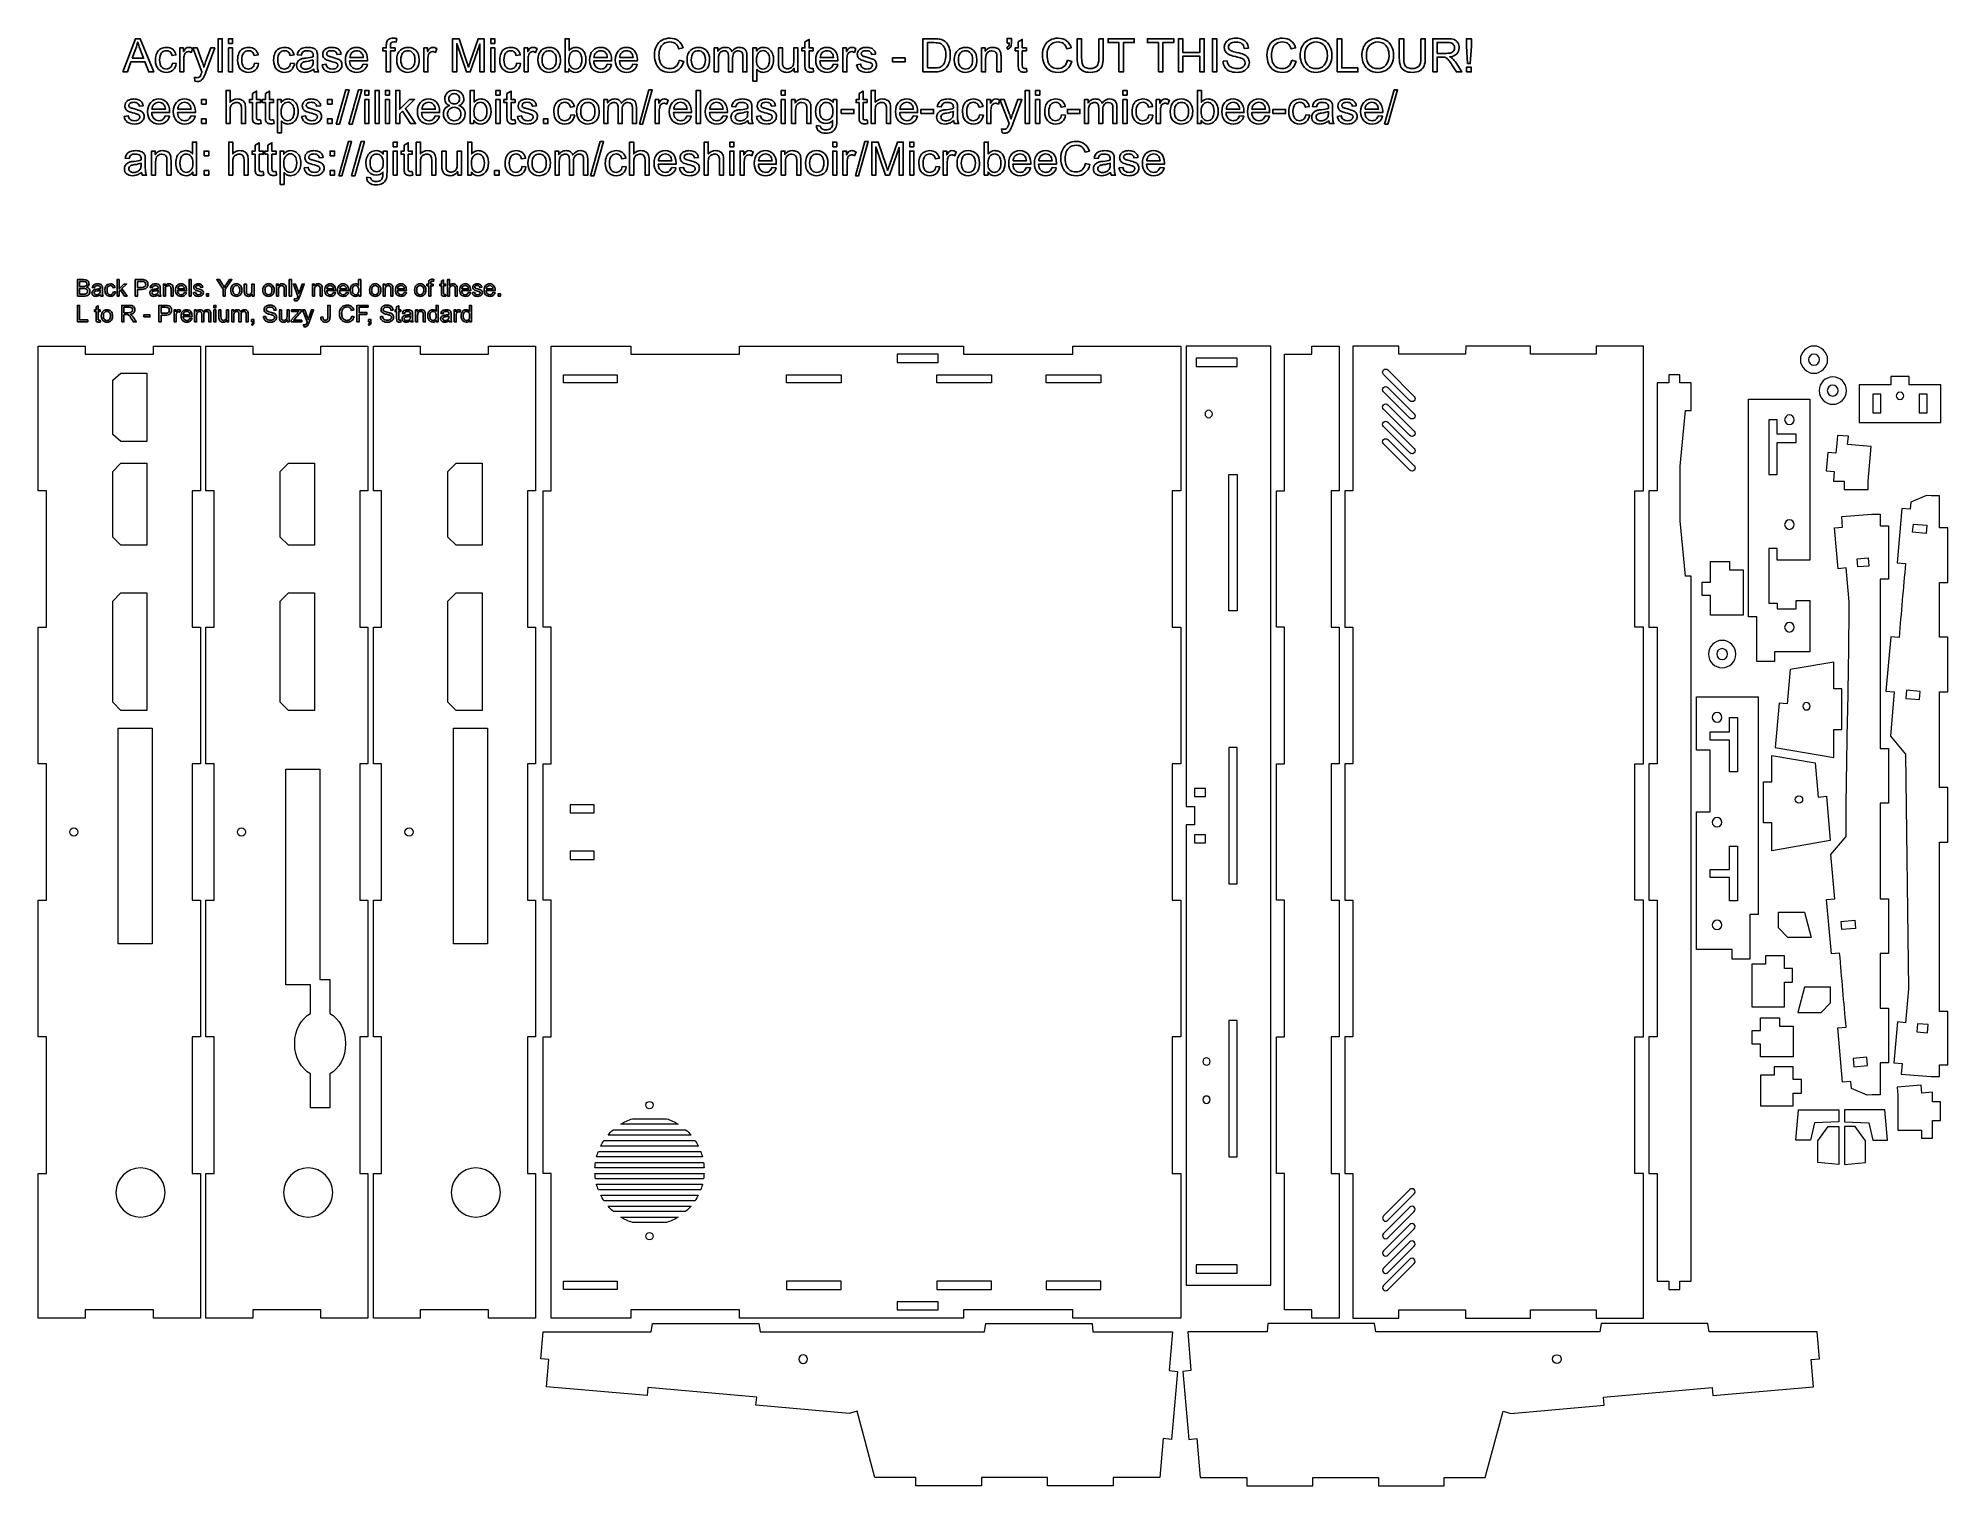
# Model space of a CAD drawing. Header units: centimetres. Extents: x -47.1 to 22.8, y -13.1 to 39.9.
import ezdxf

# ---------------------------------------------------------------- set-up
doc = ezdxf.new("R2010")
doc.units = ezdxf.units.CM
doc.header["$MEASUREMENT"] = 0
doc.layers.add('Layer 1', color=7, linetype='Continuous')

msp = doc.modelspace()

# ---------------------------------------------------------------- linework, layer by layer
at = {"layer": 'Layer 1', "color": 105}
for points, knots in [([(-44.0548, 38.65934), (-44.0548, 38.65934), (-43.5897, 39.87176), (-43.5897, 39.87176), (-43.5897, 39.87176), (-43.5897, 39.87176), (-43.41331, 39.87176), (-43.41331, 39.87176), (-43.41331, 39.87176), (-43.41331, 39.87176), (-42.9197, 38.65934), (-42.9197, 38.65934), (-42.9197, 38.65934), (-42.9197, 38.65934), (-43.1023, 38.65934), (-43.1023, 38.65934), (-43.1023, 38.65934), (-43.1023, 38.65934), (-43.24257, 39.02679), (-43.24257, 39.02679), (-43.24257, 39.02679), (-43.24257, 39.02679), (-43.75311, 39.02679), (-43.75311, 39.02679), (-43.75311, 39.02679), (-43.75311, 39.02679), (-43.88462, 38.65934), (-43.88462, 38.65934), (-43.88462, 38.65934), (-43.88462, 38.65934), (-44.0548, 38.65934), (-44.0548, 38.65934)], [0, 0, 0, 0, 0.11111111, 0.11111111, 0.11111111, 0.11111111, 0.22222222, 0.22222222, 0.22222222, 0.22222222, 0.33333333, 0.33333333, 0.33333333, 0.33333333, 0.44444444, 0.44444444, 0.44444444, 0.44444444, 0.55555556, 0.55555556, 0.55555556, 0.55555556, 0.66666667, 0.66666667, 0.66666667, 0.66666667, 0.77777778, 0.77777778, 0.77777778, 0.77777778, 1, 1, 1, 1]), ([(-40.55722, 38.65934), (-40.55722, 38.65934), (-40.55722, 39.87176), (-40.55722, 39.87176), (-40.55722, 39.87176), (-40.55722, 39.87176), (-40.4082, 39.87176), (-40.4082, 39.87176), (-40.4082, 39.87176), (-40.4082, 39.87176), (-40.4082, 38.65934), (-40.4082, 38.65934), (-40.4082, 38.65934), (-40.4082, 38.65934), (-40.55722, 38.65934), (-40.55722, 38.65934)], [0, 0, 0, 0, 0.2, 0.2, 0.2, 0.2, 0.4, 0.4, 0.4, 0.4, 0.6, 0.6, 0.6, 0.6, 1, 1, 1, 1]), ([(-40.17763, 39.70243), (-40.17763, 39.70243), (-40.17763, 39.87176), (-40.17763, 39.87176), (-40.17763, 39.87176), (-40.17763, 39.87176), (-40.02862, 39.87176), (-40.02862, 39.87176), (-40.02862, 39.87176), (-40.02862, 39.87176), (-40.02862, 39.70243), (-40.02862, 39.70243), (-40.02862, 39.70243), (-40.02862, 39.70243), (-40.17763, 39.70243), (-40.17763, 39.70243)], [0, 0, 0, 0, 0.2, 0.2, 0.2, 0.2, 0.4, 0.4, 0.4, 0.4, 0.6, 0.6, 0.6, 0.6, 1, 1, 1, 1]), ([(-34.4014, 38.65934), (-34.4014, 38.65934), (-34.4014, 39.42303), (-34.4014, 39.42303), (-34.4014, 39.42303), (-34.4014, 39.42303), (-34.53348, 39.42303), (-34.53348, 39.42303), (-34.53348, 39.42303), (-34.53348, 39.42303), (-34.53348, 39.53818), (-34.53348, 39.53818), (-34.53348, 39.53818), (-34.53348, 39.53818), (-34.4014, 39.53818), (-34.4014, 39.53818), (-34.4014, 39.53818), (-34.4014, 39.53818), (-34.4014, 39.63131), (-34.4014, 39.63131), (-34.4014, 39.63131), (-34.4014, 39.6903), (-34.39632, 39.73404), (-34.38588, 39.76254), (-34.38588, 39.76254), (-34.37148, 39.80093), (-34.34665, 39.83225), (-34.31052, 39.85624), (-34.31052, 39.85624), (-34.27468, 39.88023), (-34.22417, 39.89208), (-34.15925, 39.89208), (-34.15925, 39.89208), (-34.1172, 39.89208), (-34.07092, 39.887), (-34.02012, 39.87713), (-34.02012, 39.87713), (-34.02012, 39.87713), (-34.04241, 39.74674), (-34.04241, 39.74674), (-34.04241, 39.74674), (-34.07346, 39.7521), (-34.10253, 39.75492), (-34.13019, 39.75492), (-34.13019, 39.75492), (-34.17534, 39.75492), (-34.20723, 39.74533), (-34.22614, 39.72614), (-34.22614, 39.72614), (-34.24477, 39.70695), (-34.25408, 39.6711), (-34.25408, 39.61861), (-34.25408, 39.61861), (-34.25408, 39.61861), (-34.25408, 39.53818), (-34.25408, 39.53818), (-34.25408, 39.53818), (-34.25408, 39.53818), (-34.08305, 39.53818), (-34.08305, 39.53818), (-34.08305, 39.53818), (-34.08305, 39.53818), (-34.08305, 39.42303), (-34.08305, 39.42303), (-34.08305, 39.42303), (-34.08305, 39.42303), (-34.25239, 39.42303), (-34.25239, 39.42303), (-34.25239, 39.42303), (-34.25239, 39.42303), (-34.25239, 38.65934), (-34.25239, 38.65934), (-34.25239, 38.65934), (-34.25239, 38.65934), (-34.4014, 38.65934), (-34.4014, 38.65934)], [0, 0, 0, 0, 0.05, 0.05, 0.05, 0.05, 0.1, 0.1, 0.1, 0.1, 0.15, 0.15, 0.15, 0.15, 0.2, 0.2, 0.2, 0.2, 0.25, 0.25, 0.25, 0.25, 0.3, 0.3, 0.3, 0.3, 0.35, 0.35, 0.35, 0.35, 0.4, 0.4, 0.4, 0.4, 0.45, 0.45, 0.45, 0.45, 0.5, 0.5, 0.5, 0.5, 0.55, 0.55, 0.55, 0.55, 0.6, 0.6, 0.6, 0.6, 0.65, 0.65, 0.65, 0.65, 0.7, 0.7, 0.7, 0.7, 0.75, 0.75, 0.75, 0.75, 0.8, 0.8, 0.8, 0.8, 0.85, 0.85, 0.85, 0.85, 0.9, 0.9, 0.9, 0.9, 1, 1, 1, 1]), ([(-31.97515, 38.65934), (-31.97515, 38.65934), (-31.97515, 39.87176), (-31.97515, 39.87176), (-31.97515, 39.87176), (-31.97515, 39.87176), (-31.7347, 39.87176), (-31.7347, 39.87176), (-31.7347, 39.87176), (-31.7347, 39.87176), (-31.44796, 39.01353), (-31.44796, 39.01353), (-31.44796, 39.01353), (-31.42143, 38.93366), (-31.40224, 38.87383), (-31.3901, 38.83404), (-31.3901, 38.83404), (-31.37628, 38.87806), (-31.35454, 38.94297), (-31.32519, 39.02849), (-31.32519, 39.02849), (-31.32519, 39.02849), (-31.03338, 39.87176), (-31.03338, 39.87176), (-31.03338, 39.87176), (-31.03338, 39.87176), (-30.81861, 39.87176), (-30.81861, 39.87176), (-30.81861, 39.87176), (-30.81861, 39.87176), (-30.81861, 38.65934), (-30.81861, 38.65934), (-30.81861, 38.65934), (-30.81861, 38.65934), (-30.9727, 38.65934), (-30.9727, 38.65934), (-30.9727, 38.65934), (-30.9727, 38.65934), (-30.9727, 39.67364), (-30.9727, 39.67364), (-30.9727, 39.67364), (-30.9727, 39.67364), (-31.3266, 38.65934), (-31.3266, 38.65934), (-31.3266, 38.65934), (-31.3266, 38.65934), (-31.4711, 38.65934), (-31.4711, 38.65934), (-31.4711, 38.65934), (-31.4711, 38.65934), (-31.82106, 39.69227), (-31.82106, 39.69227), (-31.82106, 39.69227), (-31.82106, 39.69227), (-31.82106, 38.65934), (-31.82106, 38.65934), (-31.82106, 38.65934), (-31.82106, 38.65934), (-31.97515, 38.65934), (-31.97515, 38.65934)], [0, 0, 0, 0, 0.0625, 0.0625, 0.0625, 0.0625, 0.125, 0.125, 0.125, 0.125, 0.1875, 0.1875, 0.1875, 0.1875, 0.25, 0.25, 0.25, 0.25, 0.3125, 0.3125, 0.3125, 0.3125, 0.375, 0.375, 0.375, 0.375, 0.4375, 0.4375, 0.4375, 0.4375, 0.5, 0.5, 0.5, 0.5, 0.5625, 0.5625, 0.5625, 0.5625, 0.625, 0.625, 0.625, 0.625, 0.6875, 0.6875, 0.6875, 0.6875, 0.75, 0.75, 0.75, 0.75, 0.8125, 0.8125, 0.8125, 0.8125, 0.875, 0.875, 0.875, 0.875, 1, 1, 1, 1]), ([(-30.57985, 39.70243), (-30.57985, 39.70243), (-30.57985, 39.87176), (-30.57985, 39.87176), (-30.57985, 39.87176), (-30.57985, 39.87176), (-30.43084, 39.87176), (-30.43084, 39.87176), (-30.43084, 39.87176), (-30.43084, 39.87176), (-30.43084, 39.70243), (-30.43084, 39.70243), (-30.43084, 39.70243), (-30.43084, 39.70243), (-30.57985, 39.70243), (-30.57985, 39.70243)], [0, 0, 0, 0, 0.2, 0.2, 0.2, 0.2, 0.4, 0.4, 0.4, 0.4, 0.6, 0.6, 0.6, 0.6, 1, 1, 1, 1]), ([(-27.71417, 38.65934), (-27.71417, 38.65934), (-27.85302, 38.65934), (-27.85302, 38.65934), (-27.85302, 38.65934), (-27.85302, 38.65934), (-27.85302, 39.87176), (-27.85302, 39.87176), (-27.85302, 39.87176), (-27.85302, 39.87176), (-27.70401, 39.87176), (-27.70401, 39.87176), (-27.70401, 39.87176), (-27.70401, 39.87176), (-27.70401, 39.43912), (-27.70401, 39.43912), (-27.70401, 39.43912), (-27.64108, 39.51758), (-27.56092, 39.5568), (-27.46328, 39.5568), (-27.46328, 39.5568), (-27.40937, 39.5568), (-27.35801, 39.54608), (-27.30975, 39.52435), (-27.30975, 39.52435), (-27.26149, 39.50262), (-27.22198, 39.47186), (-27.19065, 39.43263), (-27.19065, 39.43263), (-27.1596, 39.39312), (-27.13505, 39.3457), (-27.11755, 39.29011), (-27.11755, 39.29011), (-27.09977, 39.23479), (-27.09103, 39.17524), (-27.09103, 39.11202), (-27.09103, 39.11202), (-27.09103, 38.96188), (-27.12828, 38.84561), (-27.2025, 38.76376), (-27.2025, 38.76376), (-27.27701, 38.68164), (-27.36619, 38.64071), (-27.47033, 38.64071), (-27.47033, 38.64071), (-27.57391, 38.64071), (-27.65519, 38.68389), (-27.71417, 38.76997), (-27.71417, 38.76997), (-27.71417, 38.76997), (-27.71417, 38.65934), (-27.71417, 38.65934)], [0, 0, 0, 0, 0.07142857, 0.07142857, 0.07142857, 0.07142857, 0.14285714, 0.14285714, 0.14285714, 0.14285714, 0.21428571, 0.21428571, 0.21428571, 0.21428571, 0.28571429, 0.28571429, 0.28571429, 0.28571429, 0.35714286, 0.35714286, 0.35714286, 0.35714286, 0.42857143, 0.42857143, 0.42857143, 0.42857143, 0.5, 0.5, 0.5, 0.5, 0.57142857, 0.57142857, 0.57142857, 0.57142857, 0.64285714, 0.64285714, 0.64285714, 0.64285714, 0.71428571, 0.71428571, 0.71428571, 0.71428571, 0.78571429, 0.78571429, 0.78571429, 0.78571429, 0.85714286, 0.85714286, 0.85714286, 0.85714286, 1, 1, 1, 1]), ([(-23.67334, 39.08465), (-23.67334, 39.08465), (-23.51247, 39.04401), (-23.51247, 39.04401), (-23.51247, 39.04401), (-23.54605, 38.91221), (-23.60645, 38.81202), (-23.69366, 38.74288), (-23.69366, 38.74288), (-23.78086, 38.67373), (-23.88754, 38.63902), (-24.01369, 38.63902), (-24.01369, 38.63902), (-24.14408, 38.63902), (-24.2502, 38.66555), (-24.33204, 38.71889), (-24.33204, 38.71889), (-24.41388, 38.77195), (-24.47597, 38.84899), (-24.51859, 38.94975), (-24.51859, 38.94975), (-24.5612, 39.05078), (-24.58265, 39.15887), (-24.58265, 39.27458), (-24.58265, 39.27458), (-24.58265, 39.40074), (-24.55866, 39.5108), (-24.5104, 39.60478), (-24.5104, 39.60478), (-24.46214, 39.69876), (-24.39356, 39.77016), (-24.30467, 39.81899), (-24.30467, 39.81899), (-24.21577, 39.86781), (-24.11783, 39.89208), (-24.01115, 39.89208), (-24.01115, 39.89208), (-23.8898, 39.89208), (-23.78792, 39.86132), (-23.70551, 39.79952), (-23.70551, 39.79952), (-23.62282, 39.73771), (-23.56524, 39.65107), (-23.53279, 39.53931), (-23.53279, 39.53931), (-23.53279, 39.53931), (-23.69027, 39.50205), (-23.69027, 39.50205), (-23.69027, 39.50205), (-23.71821, 39.59011), (-23.75913, 39.65445), (-23.81247, 39.69453), (-23.81247, 39.69453), (-23.86581, 39.73489), (-23.93298, 39.75492), (-24.01398, 39.75492), (-24.01398, 39.75492), (-24.10683, 39.75492), (-24.18472, 39.73263), (-24.24709, 39.68804), (-24.24709, 39.68804), (-24.30946, 39.64345), (-24.35349, 39.58333), (-24.37861, 39.50826), (-24.37861, 39.50826), (-24.40401, 39.43291), (-24.41671, 39.3553), (-24.41671, 39.27543), (-24.41671, 39.27543), (-24.41671, 39.17242), (-24.40175, 39.08239), (-24.37183, 39.00563), (-24.37183, 39.00563), (-24.34192, 38.92858), (-24.29535, 38.87129), (-24.23213, 38.83319), (-24.23213, 38.83319), (-24.16892, 38.79509), (-24.10062, 38.77618), (-24.02696, 38.77618), (-24.02696, 38.77618), (-23.93721, 38.77618), (-23.86158, 38.80214), (-23.79949, 38.85379), (-23.79949, 38.85379), (-23.7374, 38.90572), (-23.69535, 38.98248), (-23.67334, 39.08465)], [0, 0, 0, 0, 0.04347826, 0.04347826, 0.04347826, 0.04347826, 0.08695652, 0.08695652, 0.08695652, 0.08695652, 0.13043478, 0.13043478, 0.13043478, 0.13043478, 0.17391304, 0.17391304, 0.17391304, 0.17391304, 0.2173913, 0.2173913, 0.2173913, 0.2173913, 0.26086957, 0.26086957, 0.26086957, 0.26086957, 0.30434783, 0.30434783, 0.30434783, 0.30434783, 0.34782609, 0.34782609, 0.34782609, 0.34782609, 0.39130435, 0.39130435, 0.39130435, 0.39130435, 0.43478261, 0.43478261, 0.43478261, 0.43478261, 0.47826087, 0.47826087, 0.47826087, 0.47826087, 0.52173913, 0.52173913, 0.52173913, 0.52173913, 0.56521739, 0.56521739, 0.56521739, 0.56521739, 0.60869565, 0.60869565, 0.60869565, 0.60869565, 0.65217391, 0.65217391, 0.65217391, 0.65217391, 0.69565217, 0.69565217, 0.69565217, 0.69565217, 0.73913043, 0.73913043, 0.73913043, 0.73913043, 0.7826087, 0.7826087, 0.7826087, 0.7826087, 0.82608696, 0.82608696, 0.82608696, 0.82608696, 0.86956522, 0.86956522, 0.86956522, 0.86956522, 0.91304348, 0.91304348, 0.91304348, 0.91304348, 1, 1, 1, 1]), ([(-14.75063, 38.65934), (-14.75063, 38.65934), (-14.75063, 39.87176), (-14.75063, 39.87176), (-14.75063, 39.87176), (-14.75063, 39.87176), (-14.33295, 39.87176), (-14.33295, 39.87176), (-14.33295, 39.87176), (-14.23868, 39.87176), (-14.16672, 39.86612), (-14.11705, 39.85455), (-14.11705, 39.85455), (-14.04762, 39.83846), (-13.98835, 39.80939), (-13.93925, 39.76762), (-13.93925, 39.76762), (-13.87518, 39.71344), (-13.82749, 39.64458), (-13.79588, 39.56047), (-13.79588, 39.56047), (-13.76399, 39.47637), (-13.74818, 39.38013), (-13.74818, 39.27204), (-13.74818, 39.27204), (-13.74818, 39.18004), (-13.75891, 39.09848), (-13.78036, 39.02736), (-13.78036, 39.02736), (-13.8018, 38.95624), (-13.82946, 38.89725), (-13.86305, 38.85069), (-13.86305, 38.85069), (-13.89691, 38.80412), (-13.9336, 38.76743), (-13.97368, 38.7409), (-13.97368, 38.7409), (-14.01347, 38.71409), (-14.06173, 38.69377), (-14.11817, 38.67994), (-14.11817, 38.67994), (-14.1749, 38.66611), (-14.23981, 38.65934), (-14.31319, 38.65934), (-14.31319, 38.65934), (-14.31319, 38.65934), (-14.75063, 38.65934), (-14.75063, 38.65934)], [0, 0, 0, 0, 0.07692308, 0.07692308, 0.07692308, 0.07692308, 0.15384615, 0.15384615, 0.15384615, 0.15384615, 0.23076923, 0.23076923, 0.23076923, 0.23076923, 0.30769231, 0.30769231, 0.30769231, 0.30769231, 0.38461538, 0.38461538, 0.38461538, 0.38461538, 0.46153846, 0.46153846, 0.46153846, 0.46153846, 0.53846154, 0.53846154, 0.53846154, 0.53846154, 0.61538462, 0.61538462, 0.61538462, 0.61538462, 0.69230769, 0.69230769, 0.69230769, 0.69230769, 0.76923077, 0.76923077, 0.76923077, 0.76923077, 0.84615385, 0.84615385, 0.84615385, 0.84615385, 1, 1, 1, 1]), ([(-11.66962, 39.7109), (-11.66962, 39.7109), (-11.66962, 39.88362), (-11.66962, 39.88362), (-11.66962, 39.88362), (-11.66962, 39.88362), (-11.51045, 39.88362), (-11.51045, 39.88362), (-11.51045, 39.88362), (-11.51045, 39.88362), (-11.51045, 39.74646), (-11.51045, 39.74646), (-11.51045, 39.74646), (-11.51045, 39.67308), (-11.51892, 39.62002), (-11.53613, 39.58785), (-11.53613, 39.58785), (-11.56012, 39.54326), (-11.59709, 39.50996), (-11.64761, 39.48738), (-11.64761, 39.48738), (-11.64761, 39.48738), (-11.68317, 39.54608), (-11.68317, 39.54608), (-11.68317, 39.54608), (-11.65325, 39.55822), (-11.63124, 39.57712), (-11.61657, 39.60337), (-11.61657, 39.60337), (-11.60189, 39.62934), (-11.59371, 39.66518), (-11.59201, 39.7109), (-11.59201, 39.7109), (-11.59201, 39.7109), (-11.66962, 39.7109), (-11.66962, 39.7109)], [0, 0, 0, 0, 0.1, 0.1, 0.1, 0.1, 0.2, 0.2, 0.2, 0.2, 0.3, 0.3, 0.3, 0.3, 0.4, 0.4, 0.4, 0.4, 0.5, 0.5, 0.5, 0.5, 0.6, 0.6, 0.6, 0.6, 0.7, 0.7, 0.7, 0.7, 0.8, 0.8, 0.8, 0.8, 1, 1, 1, 1]), ([(-9.46351, 39.08465), (-9.46351, 39.08465), (-9.30264, 39.04401), (-9.30264, 39.04401), (-9.30264, 39.04401), (-9.33622, 38.91221), (-9.39662, 38.81202), (-9.48383, 38.74288), (-9.48383, 38.74288), (-9.57103, 38.67373), (-9.67771, 38.63902), (-9.80386, 38.63902), (-9.80386, 38.63902), (-9.93425, 38.63902), (-10.04037, 38.66555), (-10.12221, 38.71889), (-10.12221, 38.71889), (-10.20405, 38.77195), (-10.26614, 38.84899), (-10.30876, 38.94975), (-10.30876, 38.94975), (-10.35137, 39.05078), (-10.37282, 39.15887), (-10.37282, 39.27458), (-10.37282, 39.27458), (-10.37282, 39.40074), (-10.34883, 39.5108), (-10.30057, 39.60478), (-10.30057, 39.60478), (-10.25231, 39.69876), (-10.18373, 39.77016), (-10.09484, 39.81899), (-10.09484, 39.81899), (-10.00594, 39.86781), (-9.908, 39.89208), (-9.80132, 39.89208), (-9.80132, 39.89208), (-9.67997, 39.89208), (-9.57809, 39.86132), (-9.49568, 39.79952), (-9.49568, 39.79952), (-9.41299, 39.73771), (-9.35541, 39.65107), (-9.32296, 39.53931), (-9.32296, 39.53931), (-9.32296, 39.53931), (-9.48044, 39.50205), (-9.48044, 39.50205), (-9.48044, 39.50205), (-9.50838, 39.59011), (-9.5493, 39.65445), (-9.60264, 39.69453), (-9.60264, 39.69453), (-9.65598, 39.73489), (-9.72315, 39.75492), (-9.80415, 39.75492), (-9.80415, 39.75492), (-9.897, 39.75492), (-9.97489, 39.73263), (-10.03726, 39.68804), (-10.03726, 39.68804), (-10.09963, 39.64345), (-10.14366, 39.58333), (-10.16878, 39.50826), (-10.16878, 39.50826), (-10.19418, 39.43291), (-10.20688, 39.3553), (-10.20688, 39.27543), (-10.20688, 39.27543), (-10.20688, 39.17242), (-10.19192, 39.08239), (-10.162, 39.00563), (-10.162, 39.00563), (-10.13209, 38.92858), (-10.08552, 38.87129), (-10.0223, 38.83319), (-10.0223, 38.83319), (-9.95909, 38.79509), (-9.89079, 38.77618), (-9.81713, 38.77618), (-9.81713, 38.77618), (-9.72738, 38.77618), (-9.65175, 38.80214), (-9.58966, 38.85379), (-9.58966, 38.85379), (-9.52757, 38.90572), (-9.48552, 38.98248), (-9.46351, 39.08465)], [0, 0, 0, 0, 0.04347826, 0.04347826, 0.04347826, 0.04347826, 0.08695652, 0.08695652, 0.08695652, 0.08695652, 0.13043478, 0.13043478, 0.13043478, 0.13043478, 0.17391304, 0.17391304, 0.17391304, 0.17391304, 0.2173913, 0.2173913, 0.2173913, 0.2173913, 0.26086957, 0.26086957, 0.26086957, 0.26086957, 0.30434783, 0.30434783, 0.30434783, 0.30434783, 0.34782609, 0.34782609, 0.34782609, 0.34782609, 0.39130435, 0.39130435, 0.39130435, 0.39130435, 0.43478261, 0.43478261, 0.43478261, 0.43478261, 0.47826087, 0.47826087, 0.47826087, 0.47826087, 0.52173913, 0.52173913, 0.52173913, 0.52173913, 0.56521739, 0.56521739, 0.56521739, 0.56521739, 0.60869565, 0.60869565, 0.60869565, 0.60869565, 0.65217391, 0.65217391, 0.65217391, 0.65217391, 0.69565217, 0.69565217, 0.69565217, 0.69565217, 0.73913043, 0.73913043, 0.73913043, 0.73913043, 0.7826087, 0.7826087, 0.7826087, 0.7826087, 0.82608696, 0.82608696, 0.82608696, 0.82608696, 0.86956522, 0.86956522, 0.86956522, 0.86956522, 0.91304348, 0.91304348, 0.91304348, 0.91304348, 1, 1, 1, 1]), ([(-8.31006, 39.87176), (-8.31006, 39.87176), (-8.1492, 39.87176), (-8.1492, 39.87176), (-8.1492, 39.87176), (-8.1492, 39.87176), (-8.1492, 39.17157), (-8.1492, 39.17157), (-8.1492, 39.17157), (-8.1492, 39.04965), (-8.16302, 38.95285), (-8.1904, 38.88117), (-8.1904, 38.88117), (-8.21806, 38.80976), (-8.26773, 38.75134), (-8.33941, 38.70647), (-8.33941, 38.70647), (-8.41138, 38.6616), (-8.50536, 38.63902), (-8.6222, 38.63902), (-8.6222, 38.63902), (-8.73537, 38.63902), (-8.82822, 38.65849), (-8.90019, 38.69772), (-8.90019, 38.69772), (-8.97244, 38.73695), (-9.0238, 38.7934), (-9.05456, 38.86762), (-9.05456, 38.86762), (-9.08532, 38.94184), (-9.10085, 39.04316), (-9.10085, 39.17157), (-9.10085, 39.17157), (-9.10085, 39.17157), (-9.10085, 39.87176), (-9.10085, 39.87176), (-9.10085, 39.87176), (-9.10085, 39.87176), (-8.93998, 39.87176), (-8.93998, 39.87176), (-8.93998, 39.87176), (-8.93998, 39.87176), (-8.93998, 39.17185), (-8.93998, 39.17185), (-8.93998, 39.17185), (-8.93998, 39.06659), (-8.9301, 38.98869), (-8.91063, 38.93902), (-8.91063, 38.93902), (-8.89116, 38.88907), (-8.85785, 38.8504), (-8.81016, 38.82359), (-8.81016, 38.82359), (-8.76275, 38.7965), (-8.70461, 38.78295), (-8.63603, 38.78295), (-8.63603, 38.78295), (-8.51862, 38.78295), (-8.4348, 38.80976), (-8.38485, 38.8631), (-8.38485, 38.8631), (-8.3349, 38.91673), (-8.31006, 39.01945), (-8.31006, 39.17185), (-8.31006, 39.17185), (-8.31006, 39.17185), (-8.31006, 39.87176), (-8.31006, 39.87176)], [0, 0, 0, 0, 0.05555556, 0.05555556, 0.05555556, 0.05555556, 0.11111111, 0.11111111, 0.11111111, 0.11111111, 0.16666667, 0.16666667, 0.16666667, 0.16666667, 0.22222222, 0.22222222, 0.22222222, 0.22222222, 0.27777778, 0.27777778, 0.27777778, 0.27777778, 0.33333333, 0.33333333, 0.33333333, 0.33333333, 0.38888889, 0.38888889, 0.38888889, 0.38888889, 0.44444444, 0.44444444, 0.44444444, 0.44444444, 0.5, 0.5, 0.5, 0.5, 0.55555556, 0.55555556, 0.55555556, 0.55555556, 0.61111111, 0.61111111, 0.61111111, 0.61111111, 0.66666667, 0.66666667, 0.66666667, 0.66666667, 0.72222222, 0.72222222, 0.72222222, 0.72222222, 0.77777778, 0.77777778, 0.77777778, 0.77777778, 0.83333333, 0.83333333, 0.83333333, 0.83333333, 0.88888889, 0.88888889, 0.88888889, 0.88888889, 1, 1, 1, 1]), ([(-7.57318, 38.65934), (-7.57318, 38.65934), (-7.57318, 39.72952), (-7.57318, 39.72952), (-7.57318, 39.72952), (-7.57318, 39.72952), (-7.9728, 39.72952), (-7.9728, 39.72952), (-7.9728, 39.72952), (-7.9728, 39.72952), (-7.9728, 39.87176), (-7.9728, 39.87176), (-7.9728, 39.87176), (-7.9728, 39.87176), (-7.01269, 39.87176), (-7.01269, 39.87176), (-7.01269, 39.87176), (-7.01269, 39.87176), (-7.01269, 39.72952), (-7.01269, 39.72952), (-7.01269, 39.72952), (-7.01269, 39.72952), (-7.41231, 39.72952), (-7.41231, 39.72952), (-7.41231, 39.72952), (-7.41231, 39.72952), (-7.41231, 38.65934), (-7.41231, 38.65934), (-7.41231, 38.65934), (-7.41231, 38.65934), (-7.57318, 38.65934), (-7.57318, 38.65934)], [0, 0, 0, 0, 0.11111111, 0.11111111, 0.11111111, 0.11111111, 0.22222222, 0.22222222, 0.22222222, 0.22222222, 0.33333333, 0.33333333, 0.33333333, 0.33333333, 0.44444444, 0.44444444, 0.44444444, 0.44444444, 0.55555556, 0.55555556, 0.55555556, 0.55555556, 0.66666667, 0.66666667, 0.66666667, 0.66666667, 0.77777778, 0.77777778, 0.77777778, 0.77777778, 1, 1, 1, 1]), ([(-6.12934, 38.65934), (-6.12934, 38.65934), (-6.12934, 39.72952), (-6.12934, 39.72952), (-6.12934, 39.72952), (-6.12934, 39.72952), (-6.52896, 39.72952), (-6.52896, 39.72952), (-6.52896, 39.72952), (-6.52896, 39.72952), (-6.52896, 39.87176), (-6.52896, 39.87176), (-6.52896, 39.87176), (-6.52896, 39.87176), (-5.56885, 39.87176), (-5.56885, 39.87176), (-5.56885, 39.87176), (-5.56885, 39.87176), (-5.56885, 39.72952), (-5.56885, 39.72952), (-5.56885, 39.72952), (-5.56885, 39.72952), (-5.96847, 39.72952), (-5.96847, 39.72952), (-5.96847, 39.72952), (-5.96847, 39.72952), (-5.96847, 38.65934), (-5.96847, 38.65934), (-5.96847, 38.65934), (-5.96847, 38.65934), (-6.12934, 38.65934), (-6.12934, 38.65934)], [0, 0, 0, 0, 0.11111111, 0.11111111, 0.11111111, 0.11111111, 0.22222222, 0.22222222, 0.22222222, 0.22222222, 0.33333333, 0.33333333, 0.33333333, 0.33333333, 0.44444444, 0.44444444, 0.44444444, 0.44444444, 0.55555556, 0.55555556, 0.55555556, 0.55555556, 0.66666667, 0.66666667, 0.66666667, 0.66666667, 0.77777778, 0.77777778, 0.77777778, 0.77777778, 1, 1, 1, 1]), ([(-5.39641, 38.65934), (-5.39641, 38.65934), (-5.39641, 39.87176), (-5.39641, 39.87176), (-5.39641, 39.87176), (-5.39641, 39.87176), (-5.23554, 39.87176), (-5.23554, 39.87176), (-5.23554, 39.87176), (-5.23554, 39.87176), (-5.23554, 39.37223), (-5.23554, 39.37223), (-5.23554, 39.37223), (-5.23554, 39.37223), (-4.60901, 39.37223), (-4.60901, 39.37223), (-4.60901, 39.37223), (-4.60901, 39.37223), (-4.60901, 39.87176), (-4.60901, 39.87176), (-4.60901, 39.87176), (-4.60901, 39.87176), (-4.44815, 39.87176), (-4.44815, 39.87176), (-4.44815, 39.87176), (-4.44815, 39.87176), (-4.44815, 38.65934), (-4.44815, 38.65934), (-4.44815, 38.65934), (-4.44815, 38.65934), (-4.60901, 38.65934), (-4.60901, 38.65934), (-4.60901, 38.65934), (-4.60901, 38.65934), (-4.60901, 39.22999), (-4.60901, 39.22999), (-4.60901, 39.22999), (-4.60901, 39.22999), (-5.23554, 39.22999), (-5.23554, 39.22999), (-5.23554, 39.22999), (-5.23554, 39.22999), (-5.23554, 38.65934), (-5.23554, 38.65934), (-5.23554, 38.65934), (-5.23554, 38.65934), (-5.39641, 38.65934), (-5.39641, 38.65934)], [0, 0, 0, 0, 0.07692308, 0.07692308, 0.07692308, 0.07692308, 0.15384615, 0.15384615, 0.15384615, 0.15384615, 0.23076923, 0.23076923, 0.23076923, 0.23076923, 0.30769231, 0.30769231, 0.30769231, 0.30769231, 0.38461538, 0.38461538, 0.38461538, 0.38461538, 0.46153846, 0.46153846, 0.46153846, 0.46153846, 0.53846154, 0.53846154, 0.53846154, 0.53846154, 0.61538462, 0.61538462, 0.61538462, 0.61538462, 0.69230769, 0.69230769, 0.69230769, 0.69230769, 0.76923077, 0.76923077, 0.76923077, 0.76923077, 0.84615385, 0.84615385, 0.84615385, 0.84615385, 1, 1, 1, 1]), ([(-4.15322, 38.65934), (-4.15322, 38.65934), (-4.15322, 39.87176), (-4.15322, 39.87176), (-4.15322, 39.87176), (-4.15322, 39.87176), (-3.99235, 39.87176), (-3.99235, 39.87176), (-3.99235, 39.87176), (-3.99235, 39.87176), (-3.99235, 38.65934), (-3.99235, 38.65934), (-3.99235, 38.65934), (-3.99235, 38.65934), (-4.15322, 38.65934), (-4.15322, 38.65934)], [0, 0, 0, 0, 0.2, 0.2, 0.2, 0.2, 0.4, 0.4, 0.4, 0.4, 0.6, 0.6, 0.6, 0.6, 1, 1, 1, 1]), ([(-3.76235, 39.04881), (-3.76235, 39.04881), (-3.61164, 39.06235), (-3.61164, 39.06235), (-3.61164, 39.06235), (-3.60458, 39.00139), (-3.58793, 38.95144), (-3.56169, 38.91221), (-3.56169, 38.91221), (-3.53544, 38.87326), (-3.4948, 38.84166), (-3.43977, 38.81738), (-3.43977, 38.81738), (-3.38473, 38.7934), (-3.32265, 38.78126), (-3.25378, 38.78126), (-3.25378, 38.78126), (-3.19254, 38.78126), (-3.13864, 38.79029), (-3.09179, 38.80864), (-3.09179, 38.80864), (-3.04494, 38.82698), (-3.01023, 38.8521), (-2.98737, 38.88399), (-2.98737, 38.88399), (-2.96451, 38.91588), (-2.95294, 38.95059), (-2.95294, 38.98785), (-2.95294, 38.98785), (-2.95294, 39.02566), (-2.96394, 39.05868), (-2.98595, 39.08719), (-2.98595, 39.08719), (-3.00797, 39.11541), (-3.04437, 39.13912), (-3.09517, 39.15859), (-3.09517, 39.15859), (-3.12763, 39.17101), (-3.1996, 39.19076), (-3.31107, 39.21757), (-3.31107, 39.21757), (-3.42255, 39.24439), (-3.50045, 39.2695), (-3.54504, 39.29321), (-3.54504, 39.29321), (-3.60289, 39.32369), (-3.64579, 39.36151), (-3.67401, 39.40638), (-3.67401, 39.40638), (-3.70252, 39.45125), (-3.71663, 39.50177), (-3.71663, 39.55737), (-3.71663, 39.55737), (-3.71663, 39.61889), (-3.69913, 39.67618), (-3.66442, 39.72924), (-3.66442, 39.72924), (-3.6297, 39.78258), (-3.57918, 39.82294), (-3.5123, 39.8506), (-3.5123, 39.8506), (-3.44569, 39.87826), (-3.37147, 39.89208), (-3.28991, 39.89208), (-3.28991, 39.89208), (-3.20016, 39.89208), (-3.12086, 39.87769), (-3.05228, 39.84862), (-3.05228, 39.84862), (-2.9837, 39.81984), (-2.93092, 39.77722), (-2.89395, 39.72078), (-2.89395, 39.72078), (-2.85698, 39.66461), (-2.83722, 39.60083), (-2.8344, 39.52971), (-2.8344, 39.52971), (-2.8344, 39.52971), (-2.98849, 39.51786), (-2.98849, 39.51786), (-2.98849, 39.51786), (-2.99668, 39.59434), (-3.02462, 39.6522), (-3.07231, 39.69114), (-3.07231, 39.69114), (-3.12001, 39.73037), (-3.19057, 39.74984), (-3.2837, 39.74984), (-3.2837, 39.74984), (-3.38078, 39.74984), (-3.45162, 39.73206), (-3.49593, 39.6965), (-3.49593, 39.6965), (-3.54024, 39.66094), (-3.56253, 39.61805), (-3.56253, 39.56781), (-3.56253, 39.56781), (-3.56253, 39.52435), (-3.54673, 39.48851), (-3.5154, 39.46029), (-3.5154, 39.46029), (-3.48436, 39.43235), (-3.40393, 39.40328), (-3.27354, 39.37393), (-3.27354, 39.37393), (-3.14315, 39.34429), (-3.05369, 39.31861), (-3.00515, 39.2966), (-3.00515, 39.2966), (-2.93487, 39.26414), (-2.88266, 39.22322), (-2.84908, 39.17327), (-2.84908, 39.17327), (-2.81549, 39.12359), (-2.79884, 39.0663), (-2.79884, 39.00139), (-2.79884, 39.00139), (-2.79884, 38.93676), (-2.81719, 38.87637), (-2.85416, 38.81936), (-2.85416, 38.81936), (-2.89113, 38.76235), (-2.9439, 38.71804), (-3.01305, 38.68643), (-3.01305, 38.68643), (-3.08219, 38.65482), (-3.1598, 38.63902), (-3.24645, 38.63902), (-3.24645, 38.63902), (-3.35595, 38.63902), (-3.44767, 38.65511), (-3.52161, 38.687), (-3.52161, 38.687), (-3.59584, 38.71889), (-3.65369, 38.76687), (-3.69574, 38.83121), (-3.69574, 38.83121), (-3.73808, 38.89528), (-3.76009, 38.96781), (-3.76235, 39.04881)], [0, 0, 0, 0, 0.02777778, 0.02777778, 0.02777778, 0.02777778, 0.05555556, 0.05555556, 0.05555556, 0.05555556, 0.08333333, 0.08333333, 0.08333333, 0.08333333, 0.11111111, 0.11111111, 0.11111111, 0.11111111, 0.13888889, 0.13888889, 0.13888889, 0.13888889, 0.16666667, 0.16666667, 0.16666667, 0.16666667, 0.19444444, 0.19444444, 0.19444444, 0.19444444, 0.22222222, 0.22222222, 0.22222222, 0.22222222, 0.25, 0.25, 0.25, 0.25, 0.27777778, 0.27777778, 0.27777778, 0.27777778, 0.30555556, 0.30555556, 0.30555556, 0.30555556, 0.33333333, 0.33333333, 0.33333333, 0.33333333, 0.36111111, 0.36111111, 0.36111111, 0.36111111, 0.38888889, 0.38888889, 0.38888889, 0.38888889, 0.41666667, 0.41666667, 0.41666667, 0.41666667, 0.44444444, 0.44444444, 0.44444444, 0.44444444, 0.47222222, 0.47222222, 0.47222222, 0.47222222, 0.5, 0.5, 0.5, 0.5, 0.52777778, 0.52777778, 0.52777778, 0.52777778, 0.55555556, 0.55555556, 0.55555556, 0.55555556, 0.58333333, 0.58333333, 0.58333333, 0.58333333, 0.61111111, 0.61111111, 0.61111111, 0.61111111, 0.63888889, 0.63888889, 0.63888889, 0.63888889, 0.66666667, 0.66666667, 0.66666667, 0.66666667, 0.69444444, 0.69444444, 0.69444444, 0.69444444, 0.72222222, 0.72222222, 0.72222222, 0.72222222, 0.75, 0.75, 0.75, 0.75, 0.77777778, 0.77777778, 0.77777778, 0.77777778, 0.80555556, 0.80555556, 0.80555556, 0.80555556, 0.83333333, 0.83333333, 0.83333333, 0.83333333, 0.86111111, 0.86111111, 0.86111111, 0.86111111, 0.88888889, 0.88888889, 0.88888889, 0.88888889, 0.91666667, 0.91666667, 0.91666667, 0.91666667, 0.94444444, 0.94444444, 0.94444444, 0.94444444, 1, 1, 1, 1]), ([(-1.24635, 39.08465), (-1.24635, 39.08465), (-1.08548, 39.04401), (-1.08548, 39.04401), (-1.08548, 39.04401), (-1.11906, 38.91221), (-1.17946, 38.81202), (-1.26667, 38.74288), (-1.26667, 38.74288), (-1.35387, 38.67373), (-1.46055, 38.63902), (-1.5867, 38.63902), (-1.5867, 38.63902), (-1.71709, 38.63902), (-1.82321, 38.66555), (-1.90505, 38.71889), (-1.90505, 38.71889), (-1.98689, 38.77195), (-2.04898, 38.84899), (-2.0916, 38.94975), (-2.0916, 38.94975), (-2.13421, 39.05078), (-2.15566, 39.15887), (-2.15566, 39.27458), (-2.15566, 39.27458), (-2.15566, 39.40074), (-2.13167, 39.5108), (-2.08341, 39.60478), (-2.08341, 39.60478), (-2.03515, 39.69876), (-1.96657, 39.77016), (-1.87768, 39.81899), (-1.87768, 39.81899), (-1.78878, 39.86781), (-1.69084, 39.89208), (-1.58416, 39.89208), (-1.58416, 39.89208), (-1.46281, 39.89208), (-1.36093, 39.86132), (-1.27852, 39.79952), (-1.27852, 39.79952), (-1.19583, 39.73771), (-1.13825, 39.65107), (-1.1058, 39.53931), (-1.1058, 39.53931), (-1.1058, 39.53931), (-1.26328, 39.50205), (-1.26328, 39.50205), (-1.26328, 39.50205), (-1.29122, 39.59011), (-1.33214, 39.65445), (-1.38548, 39.69453), (-1.38548, 39.69453), (-1.43882, 39.73489), (-1.50599, 39.75492), (-1.58699, 39.75492), (-1.58699, 39.75492), (-1.67984, 39.75492), (-1.75773, 39.73263), (-1.8201, 39.68804), (-1.8201, 39.68804), (-1.88247, 39.64345), (-1.9265, 39.58333), (-1.95162, 39.50826), (-1.95162, 39.50826), (-1.97702, 39.43291), (-1.98972, 39.3553), (-1.98972, 39.27543), (-1.98972, 39.27543), (-1.98972, 39.17242), (-1.97476, 39.08239), (-1.94484, 39.00563), (-1.94484, 39.00563), (-1.91493, 38.92858), (-1.86836, 38.87129), (-1.80514, 38.83319), (-1.80514, 38.83319), (-1.74193, 38.79509), (-1.67363, 38.77618), (-1.59997, 38.77618), (-1.59997, 38.77618), (-1.51022, 38.77618), (-1.43459, 38.80214), (-1.3725, 38.85379), (-1.3725, 38.85379), (-1.31041, 38.90572), (-1.26836, 38.98248), (-1.24635, 39.08465)], [0, 0, 0, 0, 0.04347826, 0.04347826, 0.04347826, 0.04347826, 0.08695652, 0.08695652, 0.08695652, 0.08695652, 0.13043478, 0.13043478, 0.13043478, 0.13043478, 0.17391304, 0.17391304, 0.17391304, 0.17391304, 0.2173913, 0.2173913, 0.2173913, 0.2173913, 0.26086957, 0.26086957, 0.26086957, 0.26086957, 0.30434783, 0.30434783, 0.30434783, 0.30434783, 0.34782609, 0.34782609, 0.34782609, 0.34782609, 0.39130435, 0.39130435, 0.39130435, 0.39130435, 0.43478261, 0.43478261, 0.43478261, 0.43478261, 0.47826087, 0.47826087, 0.47826087, 0.47826087, 0.52173913, 0.52173913, 0.52173913, 0.52173913, 0.56521739, 0.56521739, 0.56521739, 0.56521739, 0.60869565, 0.60869565, 0.60869565, 0.60869565, 0.65217391, 0.65217391, 0.65217391, 0.65217391, 0.69565217, 0.69565217, 0.69565217, 0.69565217, 0.73913043, 0.73913043, 0.73913043, 0.73913043, 0.7826087, 0.7826087, 0.7826087, 0.7826087, 0.82608696, 0.82608696, 0.82608696, 0.82608696, 0.86956522, 0.86956522, 0.86956522, 0.86956522, 0.91304348, 0.91304348, 0.91304348, 0.91304348, 1, 1, 1, 1]), ([(-0.93618, 39.24947), (-0.93618, 39.45041), (-0.88199, 39.60789), (-0.7739, 39.72162), (-0.7739, 39.72162), (-0.66581, 39.83536), (-0.52639, 39.89208), (-0.35537, 39.89208), (-0.35537, 39.89208), (-0.24333, 39.89208), (-0.14257, 39.86527), (-0.05254, 39.81193), (-0.05254, 39.81193), (0.0372, 39.75859), (0.10578, 39.68409), (0.15291, 39.58841), (0.15291, 39.58841), (0.20004, 39.49302), (0.22375, 39.38465), (0.22375, 39.26358), (0.22375, 39.26358), (0.22375, 39.14081), (0.19892, 39.03074), (0.14924, 38.93394), (0.14924, 38.93394), (0.09957, 38.83686), (0.0293, 38.76348), (-0.06158, 38.71381), (-0.06158, 38.71381), (-0.15273, 38.66386), (-0.25095, 38.63902), (-0.35621, 38.63902), (-0.35621, 38.63902), (-0.47051, 38.63902), (-0.5724, 38.66668), (-0.66243, 38.72171), (-0.66243, 38.72171), (-0.75217, 38.77674), (-0.82047, 38.85182), (-0.86675, 38.94721), (-0.86675, 38.94721), (-0.91304, 39.04231), (-0.93618, 39.14307), (-0.93618, 39.24947)], [0, 0, 0, 0, 0.08333333, 0.08333333, 0.08333333, 0.08333333, 0.16666667, 0.16666667, 0.16666667, 0.16666667, 0.25, 0.25, 0.25, 0.25, 0.33333333, 0.33333333, 0.33333333, 0.33333333, 0.41666667, 0.41666667, 0.41666667, 0.41666667, 0.5, 0.5, 0.5, 0.5, 0.58333333, 0.58333333, 0.58333333, 0.58333333, 0.66666667, 0.66666667, 0.66666667, 0.66666667, 0.75, 0.75, 0.75, 0.75, 0.83333333, 0.83333333, 0.83333333, 0.83333333, 1, 1, 1, 1]), ([(0.42328, 38.65934), (0.42328, 38.65934), (0.42328, 39.87176), (0.42328, 39.87176), (0.42328, 39.87176), (0.42328, 39.87176), (0.58415, 39.87176), (0.58415, 39.87176), (0.58415, 39.87176), (0.58415, 39.87176), (0.58415, 38.80158), (0.58415, 38.80158), (0.58415, 38.80158), (0.58415, 38.80158), (1.1802, 38.80158), (1.1802, 38.80158), (1.1802, 38.80158), (1.1802, 38.80158), (1.1802, 38.65934), (1.1802, 38.65934), (1.1802, 38.65934), (1.1802, 38.65934), (0.42328, 38.65934), (0.42328, 38.65934)], [0, 0, 0, 0, 0.14285714, 0.14285714, 0.14285714, 0.14285714, 0.28571429, 0.28571429, 0.28571429, 0.28571429, 0.42857143, 0.42857143, 0.42857143, 0.42857143, 0.57142857, 0.57142857, 0.57142857, 0.57142857, 0.71428571, 0.71428571, 0.71428571, 0.71428571, 1, 1, 1, 1]), ([(1.32272, 39.24947), (1.32272, 39.45041), (1.37691, 39.60789), (1.485, 39.72162), (1.485, 39.72162), (1.59309, 39.83536), (1.73251, 39.89208), (1.90353, 39.89208), (1.90353, 39.89208), (2.01557, 39.89208), (2.11633, 39.86527), (2.20636, 39.81193), (2.20636, 39.81193), (2.2961, 39.75859), (2.36468, 39.68409), (2.41181, 39.58841), (2.41181, 39.58841), (2.45894, 39.49302), (2.48265, 39.38465), (2.48265, 39.26358), (2.48265, 39.26358), (2.48265, 39.14081), (2.45782, 39.03074), (2.40814, 38.93394), (2.40814, 38.93394), (2.35847, 38.83686), (2.2882, 38.76348), (2.19732, 38.71381), (2.19732, 38.71381), (2.10617, 38.66386), (2.00795, 38.63902), (1.90269, 38.63902), (1.90269, 38.63902), (1.78839, 38.63902), (1.6865, 38.66668), (1.59647, 38.72171), (1.59647, 38.72171), (1.50673, 38.77674), (1.43843, 38.85182), (1.39215, 38.94721), (1.39215, 38.94721), (1.34586, 39.04231), (1.32272, 39.14307), (1.32272, 39.24947)], [0, 0, 0, 0, 0.08333333, 0.08333333, 0.08333333, 0.08333333, 0.16666667, 0.16666667, 0.16666667, 0.16666667, 0.25, 0.25, 0.25, 0.25, 0.33333333, 0.33333333, 0.33333333, 0.33333333, 0.41666667, 0.41666667, 0.41666667, 0.41666667, 0.5, 0.5, 0.5, 0.5, 0.58333333, 0.58333333, 0.58333333, 0.58333333, 0.66666667, 0.66666667, 0.66666667, 0.66666667, 0.75, 0.75, 0.75, 0.75, 0.83333333, 0.83333333, 0.83333333, 0.83333333, 1, 1, 1, 1]), ([(3.48313, 39.87176), (3.48313, 39.87176), (3.64399, 39.87176), (3.64399, 39.87176), (3.64399, 39.87176), (3.64399, 39.87176), (3.64399, 39.17157), (3.64399, 39.17157), (3.64399, 39.17157), (3.64399, 39.04965), (3.63017, 38.95285), (3.60279, 38.88117), (3.60279, 38.88117), (3.57513, 38.80976), (3.52546, 38.75134), (3.45378, 38.70647), (3.45378, 38.70647), (3.38181, 38.6616), (3.28783, 38.63902), (3.17099, 38.63902), (3.17099, 38.63902), (3.05782, 38.63902), (2.96497, 38.65849), (2.893, 38.69772), (2.893, 38.69772), (2.82075, 38.73695), (2.76939, 38.7934), (2.73863, 38.86762), (2.73863, 38.86762), (2.70787, 38.94184), (2.69234, 39.04316), (2.69234, 39.17157), (2.69234, 39.17157), (2.69234, 39.17157), (2.69234, 39.87176), (2.69234, 39.87176), (2.69234, 39.87176), (2.69234, 39.87176), (2.85321, 39.87176), (2.85321, 39.87176), (2.85321, 39.87176), (2.85321, 39.87176), (2.85321, 39.17185), (2.85321, 39.17185), (2.85321, 39.17185), (2.85321, 39.06659), (2.86309, 38.98869), (2.88256, 38.93902), (2.88256, 38.93902), (2.90203, 38.88907), (2.93534, 38.8504), (2.98303, 38.82359), (2.98303, 38.82359), (3.03044, 38.7965), (3.08858, 38.78295), (3.15716, 38.78295), (3.15716, 38.78295), (3.27457, 38.78295), (3.35839, 38.80976), (3.40834, 38.8631), (3.40834, 38.8631), (3.45829, 38.91673), (3.48313, 39.01945), (3.48313, 39.17185), (3.48313, 39.17185), (3.48313, 39.17185), (3.48313, 39.87176), (3.48313, 39.87176)], [0, 0, 0, 0, 0.05555556, 0.05555556, 0.05555556, 0.05555556, 0.11111111, 0.11111111, 0.11111111, 0.11111111, 0.16666667, 0.16666667, 0.16666667, 0.16666667, 0.22222222, 0.22222222, 0.22222222, 0.22222222, 0.27777778, 0.27777778, 0.27777778, 0.27777778, 0.33333333, 0.33333333, 0.33333333, 0.33333333, 0.38888889, 0.38888889, 0.38888889, 0.38888889, 0.44444444, 0.44444444, 0.44444444, 0.44444444, 0.5, 0.5, 0.5, 0.5, 0.55555556, 0.55555556, 0.55555556, 0.55555556, 0.61111111, 0.61111111, 0.61111111, 0.61111111, 0.66666667, 0.66666667, 0.66666667, 0.66666667, 0.72222222, 0.72222222, 0.72222222, 0.72222222, 0.77777778, 0.77777778, 0.77777778, 0.77777778, 0.83333333, 0.83333333, 0.83333333, 0.83333333, 0.88888889, 0.88888889, 0.88888889, 0.88888889, 1, 1, 1, 1]), ([(3.91521, 38.65934), (3.91521, 38.65934), (3.91521, 39.87176), (3.91521, 39.87176), (3.91521, 39.87176), (3.91521, 39.87176), (4.45256, 39.87176), (4.45256, 39.87176), (4.45256, 39.87176), (4.56065, 39.87176), (4.64278, 39.86076), (4.69894, 39.83903), (4.69894, 39.83903), (4.7551, 39.8173), (4.79998, 39.77891), (4.83356, 39.72388), (4.83356, 39.72388), (4.86715, 39.66885), (4.8838, 39.60789), (4.8838, 39.54128), (4.8838, 39.54128), (4.8838, 39.45521), (4.85586, 39.38267), (4.80026, 39.32369), (4.80026, 39.32369), (4.74466, 39.26471), (4.65887, 39.22745), (4.54259, 39.21137), (4.54259, 39.21137), (4.58521, 39.19105), (4.61738, 39.17073), (4.63939, 39.15097), (4.63939, 39.15097), (4.68624, 39.10807), (4.73055, 39.05417), (4.77204, 38.98954), (4.77204, 38.98954), (4.77204, 38.98954), (4.98173, 38.65934), (4.98173, 38.65934), (4.98173, 38.65934), (4.98173, 38.65934), (4.78135, 38.65934), (4.78135, 38.65934), (4.78135, 38.65934), (4.78135, 38.65934), (4.62105, 38.91165), (4.62105, 38.91165), (4.62105, 38.91165), (4.57448, 38.98474), (4.53582, 39.04034), (4.50562, 39.079), (4.50562, 39.079), (4.47514, 39.11767), (4.44805, 39.14448), (4.42406, 39.16), (4.42406, 39.16), (4.40035, 39.17524), (4.3758, 39.18597), (4.35096, 39.19217), (4.35096, 39.19217), (4.3329, 39.19584), (4.30327, 39.19782), (4.26178, 39.19782), (4.26178, 39.19782), (4.26178, 39.19782), (4.07608, 39.19782), (4.07608, 39.19782), (4.07608, 39.19782), (4.07608, 39.19782), (4.07608, 38.65934), (4.07608, 38.65934), (4.07608, 38.65934), (4.07608, 38.65934), (3.91521, 38.65934), (3.91521, 38.65934)], [0, 0, 0, 0, 0.05, 0.05, 0.05, 0.05, 0.1, 0.1, 0.1, 0.1, 0.15, 0.15, 0.15, 0.15, 0.2, 0.2, 0.2, 0.2, 0.25, 0.25, 0.25, 0.25, 0.3, 0.3, 0.3, 0.3, 0.35, 0.35, 0.35, 0.35, 0.4, 0.4, 0.4, 0.4, 0.45, 0.45, 0.45, 0.45, 0.5, 0.5, 0.5, 0.5, 0.55, 0.55, 0.55, 0.55, 0.6, 0.6, 0.6, 0.6, 0.65, 0.65, 0.65, 0.65, 0.7, 0.7, 0.7, 0.7, 0.75, 0.75, 0.75, 0.75, 0.8, 0.8, 0.8, 0.8, 0.85, 0.85, 0.85, 0.85, 0.9, 0.9, 0.9, 0.9, 1, 1, 1, 1]), ([(5.19566, 38.96075), (5.19566, 38.96075), (5.14994, 39.60309), (5.14994, 39.60309), (5.14994, 39.60309), (5.14994, 39.60309), (5.14994, 39.87176), (5.14994, 39.87176), (5.14994, 39.87176), (5.14994, 39.87176), (5.33451, 39.87176), (5.33451, 39.87176), (5.33451, 39.87176), (5.33451, 39.87176), (5.33451, 39.60309), (5.33451, 39.60309), (5.33451, 39.60309), (5.33451, 39.60309), (5.29218, 38.96075), (5.29218, 38.96075), (5.29218, 38.96075), (5.29218, 38.96075), (5.19566, 38.96075), (5.19566, 38.96075)], [0, 0, 0, 0, 0.14285714, 0.14285714, 0.14285714, 0.14285714, 0.28571429, 0.28571429, 0.28571429, 0.28571429, 0.42857143, 0.42857143, 0.42857143, 0.42857143, 0.57142857, 0.57142857, 0.57142857, 0.57142857, 0.71428571, 0.71428571, 0.71428571, 0.71428571, 1, 1, 1, 1]), ([(-43.70597, 39.15718), (-43.70597, 39.15718), (-43.2928, 39.15718), (-43.2928, 39.15718), (-43.2928, 39.15718), (-43.2928, 39.15718), (-43.41924, 39.49331), (-43.41924, 39.49331), (-43.41924, 39.49331), (-43.45734, 39.59547), (-43.48612, 39.67985), (-43.50616, 39.74646), (-43.50616, 39.74646), (-43.52281, 39.66744), (-43.54511, 39.58982), (-43.57305, 39.51306), (-43.57305, 39.51306), (-43.57305, 39.51306), (-43.70597, 39.15718), (-43.70597, 39.15718)], [0, 0, 0, 0, 0.16666667, 0.16666667, 0.16666667, 0.16666667, 0.33333333, 0.33333333, 0.33333333, 0.33333333, 0.5, 0.5, 0.5, 0.5, 0.66666667, 0.66666667, 0.66666667, 0.66666667, 1, 1, 1, 1]), ([(-42.23701, 38.98107), (-42.23701, 38.98107), (-42.09138, 38.96075), (-42.09138, 38.96075), (-42.09138, 38.96075), (-42.10747, 38.86056), (-42.14811, 38.78239), (-42.21387, 38.72566), (-42.21387, 38.72566), (-42.27963, 38.66894), (-42.36062, 38.64071), (-42.4563, 38.64071), (-42.4563, 38.64071), (-42.57624, 38.64071), (-42.67276, 38.67994), (-42.74557, 38.7584), (-42.74557, 38.7584), (-42.81867, 38.83686), (-42.85508, 38.94918), (-42.85508, 39.09537), (-42.85508, 39.09537), (-42.85508, 39.1902), (-42.83927, 39.27289), (-42.80795, 39.34401), (-42.80795, 39.34401), (-42.77662, 39.41485), (-42.72892, 39.46819), (-42.66458, 39.50347), (-42.66458, 39.50347), (-42.60051, 39.53902), (-42.5308, 39.5568), (-42.45517, 39.5568), (-42.45517, 39.5568), (-42.36006, 39.5568), (-42.28188, 39.53282), (-42.22149, 39.48456), (-42.22149, 39.48456), (-42.16081, 39.4363), (-42.12186, 39.36772), (-42.10493, 39.2791), (-42.10493, 39.2791), (-42.10493, 39.2791), (-42.24886, 39.25709), (-42.24886, 39.25709), (-42.24886, 39.25709), (-42.26269, 39.31607), (-42.28696, 39.36038), (-42.32224, 39.39029), (-42.32224, 39.39029), (-42.35724, 39.41993), (-42.39957, 39.43489), (-42.44924, 39.43489), (-42.44924, 39.43489), (-42.52431, 39.43489), (-42.58527, 39.40807), (-42.6324, 39.35445), (-42.6324, 39.35445), (-42.67925, 39.30055), (-42.70268, 39.21588), (-42.70268, 39.09961), (-42.70268, 39.09961), (-42.70268, 38.98164), (-42.6801, 38.89612), (-42.63494, 38.84278), (-42.63494, 38.84278), (-42.58951, 38.78944), (-42.53052, 38.76263), (-42.45799, 38.76263), (-42.45799, 38.76263), (-42.39929, 38.76263), (-42.35046, 38.78041), (-42.31152, 38.81626), (-42.31152, 38.81626), (-42.27229, 38.85182), (-42.24745, 38.90685), (-42.23701, 38.98107)], [0, 0, 0, 0, 0.05, 0.05, 0.05, 0.05, 0.1, 0.1, 0.1, 0.1, 0.15, 0.15, 0.15, 0.15, 0.2, 0.2, 0.2, 0.2, 0.25, 0.25, 0.25, 0.25, 0.3, 0.3, 0.3, 0.3, 0.35, 0.35, 0.35, 0.35, 0.4, 0.4, 0.4, 0.4, 0.45, 0.45, 0.45, 0.45, 0.5, 0.5, 0.5, 0.5, 0.55, 0.55, 0.55, 0.55, 0.6, 0.6, 0.6, 0.6, 0.65, 0.65, 0.65, 0.65, 0.7, 0.7, 0.7, 0.7, 0.75, 0.75, 0.75, 0.75, 0.8, 0.8, 0.8, 0.8, 0.85, 0.85, 0.85, 0.85, 0.9, 0.9, 0.9, 0.9, 1, 1, 1, 1]), ([(-41.96607, 38.65934), (-41.96607, 38.65934), (-41.96607, 39.53818), (-41.96607, 39.53818), (-41.96607, 39.53818), (-41.96607, 39.53818), (-41.8323, 39.53818), (-41.8323, 39.53818), (-41.8323, 39.53818), (-41.8323, 39.53818), (-41.8323, 39.40356), (-41.8323, 39.40356), (-41.8323, 39.40356), (-41.79815, 39.46593), (-41.76654, 39.50713), (-41.73747, 39.52689), (-41.73747, 39.52689), (-41.70841, 39.54693), (-41.67651, 39.5568), (-41.6418, 39.5568), (-41.6418, 39.5568), (-41.59157, 39.5568), (-41.54048, 39.541), (-41.48855, 39.50967), (-41.48855, 39.50967), (-41.48855, 39.50967), (-41.54161, 39.37223), (-41.54161, 39.37223), (-41.54161, 39.37223), (-41.57774, 39.39255), (-41.61386, 39.40271), (-41.64999, 39.40271), (-41.64999, 39.40271), (-41.68244, 39.40271), (-41.71151, 39.39283), (-41.73719, 39.37336), (-41.73719, 39.37336), (-41.76287, 39.35389), (-41.78122, 39.32679), (-41.79222, 39.29208), (-41.79222, 39.29208), (-41.80888, 39.23931), (-41.81706, 39.18145), (-41.81706, 39.11851), (-41.81706, 39.11851), (-41.81706, 39.11851), (-41.81706, 38.65934), (-41.81706, 38.65934), (-41.81706, 38.65934), (-41.81706, 38.65934), (-41.96607, 38.65934), (-41.96607, 38.65934)], [0, 0, 0, 0, 0.07142857, 0.07142857, 0.07142857, 0.07142857, 0.14285714, 0.14285714, 0.14285714, 0.14285714, 0.21428571, 0.21428571, 0.21428571, 0.21428571, 0.28571429, 0.28571429, 0.28571429, 0.28571429, 0.35714286, 0.35714286, 0.35714286, 0.35714286, 0.42857143, 0.42857143, 0.42857143, 0.42857143, 0.5, 0.5, 0.5, 0.5, 0.57142857, 0.57142857, 0.57142857, 0.57142857, 0.64285714, 0.64285714, 0.64285714, 0.64285714, 0.71428571, 0.71428571, 0.71428571, 0.71428571, 0.78571429, 0.78571429, 0.78571429, 0.78571429, 0.85714286, 0.85714286, 0.85714286, 0.85714286, 1, 1, 1, 1]), ([(-41.40727, 38.32152), (-41.40727, 38.32152), (-41.42421, 38.45924), (-41.42421, 38.45924), (-41.42421, 38.45924), (-41.39147, 38.4505), (-41.36325, 38.44598), (-41.33898, 38.44598), (-41.33898, 38.44598), (-41.30567, 38.44598), (-41.27914, 38.45162), (-41.25939, 38.46263), (-41.25939, 38.46263), (-41.23935, 38.47364), (-41.22298, 38.48916), (-41.21028, 38.50892), (-41.21028, 38.50892), (-41.20097, 38.52387), (-41.18573, 38.56084), (-41.16485, 38.62011), (-41.16485, 38.62011), (-41.16202, 38.6283), (-41.15779, 38.64043), (-41.15158, 38.65652), (-41.15158, 38.65652), (-41.15158, 38.65652), (-41.48517, 39.53818), (-41.48517, 39.53818), (-41.48517, 39.53818), (-41.48517, 39.53818), (-41.32599, 39.53818), (-41.32599, 39.53818), (-41.32599, 39.53818), (-41.32599, 39.53818), (-41.14255, 39.03074), (-41.14255, 39.03074), (-41.14255, 39.03074), (-41.11856, 38.96668), (-41.09739, 38.89895), (-41.07849, 38.82783), (-41.07849, 38.82783), (-41.06127, 38.89471), (-41.04095, 38.96075), (-41.01724, 39.02566), (-41.01724, 39.02566), (-41.01724, 39.02566), (-40.82985, 39.53818), (-40.82985, 39.53818), (-40.82985, 39.53818), (-40.82985, 39.53818), (-40.68112, 39.53818), (-40.68112, 39.53818), (-40.68112, 39.53818), (-40.68112, 39.53818), (-41.01329, 38.6441), (-41.01329, 38.6441), (-41.01329, 38.6441), (-41.04913, 38.54786), (-41.07707, 38.48182), (-41.09711, 38.44542), (-41.09711, 38.44542), (-41.12364, 38.39659), (-41.15412, 38.36075), (-41.18827, 38.33789), (-41.18827, 38.33789), (-41.2227, 38.31503), (-41.26362, 38.30374), (-41.31104, 38.30374), (-41.31104, 38.30374), (-41.33982, 38.30374), (-41.372, 38.30967), (-41.40727, 38.32152)], [0, 0, 0, 0, 0.05263158, 0.05263158, 0.05263158, 0.05263158, 0.10526316, 0.10526316, 0.10526316, 0.10526316, 0.15789474, 0.15789474, 0.15789474, 0.15789474, 0.21052632, 0.21052632, 0.21052632, 0.21052632, 0.26315789, 0.26315789, 0.26315789, 0.26315789, 0.31578947, 0.31578947, 0.31578947, 0.31578947, 0.36842105, 0.36842105, 0.36842105, 0.36842105, 0.42105263, 0.42105263, 0.42105263, 0.42105263, 0.47368421, 0.47368421, 0.47368421, 0.47368421, 0.52631579, 0.52631579, 0.52631579, 0.52631579, 0.57894737, 0.57894737, 0.57894737, 0.57894737, 0.63157895, 0.63157895, 0.63157895, 0.63157895, 0.68421053, 0.68421053, 0.68421053, 0.68421053, 0.73684211, 0.73684211, 0.73684211, 0.73684211, 0.78947368, 0.78947368, 0.78947368, 0.78947368, 0.84210526, 0.84210526, 0.84210526, 0.84210526, 0.89473684, 0.89473684, 0.89473684, 0.89473684, 1, 1, 1, 1]), ([(-40.17763, 38.65934), (-40.17763, 38.65934), (-40.17763, 39.53818), (-40.17763, 39.53818), (-40.17763, 39.53818), (-40.17763, 39.53818), (-40.02862, 39.53818), (-40.02862, 39.53818), (-40.02862, 39.53818), (-40.02862, 39.53818), (-40.02862, 38.65934), (-40.02862, 38.65934), (-40.02862, 38.65934), (-40.02862, 38.65934), (-40.17763, 38.65934), (-40.17763, 38.65934)], [0, 0, 0, 0, 0.2, 0.2, 0.2, 0.2, 0.4, 0.4, 0.4, 0.4, 0.6, 0.6, 0.6, 0.6, 1, 1, 1, 1]), ([(-39.22739, 38.98107), (-39.22739, 38.98107), (-39.08176, 38.96075), (-39.08176, 38.96075), (-39.08176, 38.96075), (-39.09785, 38.86056), (-39.13849, 38.78239), (-39.20425, 38.72566), (-39.20425, 38.72566), (-39.27001, 38.66894), (-39.351, 38.64071), (-39.44668, 38.64071), (-39.44668, 38.64071), (-39.56662, 38.64071), (-39.66314, 38.67994), (-39.73595, 38.7584), (-39.73595, 38.7584), (-39.80905, 38.83686), (-39.84546, 38.94918), (-39.84546, 39.09537), (-39.84546, 39.09537), (-39.84546, 39.1902), (-39.82965, 39.27289), (-39.79833, 39.34401), (-39.79833, 39.34401), (-39.767, 39.41485), (-39.7193, 39.46819), (-39.65496, 39.50347), (-39.65496, 39.50347), (-39.59089, 39.53902), (-39.52118, 39.5568), (-39.44555, 39.5568), (-39.44555, 39.5568), (-39.35044, 39.5568), (-39.27226, 39.53282), (-39.21187, 39.48456), (-39.21187, 39.48456), (-39.15119, 39.4363), (-39.11224, 39.36772), (-39.09531, 39.2791), (-39.09531, 39.2791), (-39.09531, 39.2791), (-39.23924, 39.25709), (-39.23924, 39.25709), (-39.23924, 39.25709), (-39.25307, 39.31607), (-39.27734, 39.36038), (-39.31262, 39.39029), (-39.31262, 39.39029), (-39.34762, 39.41993), (-39.38995, 39.43489), (-39.43962, 39.43489), (-39.43962, 39.43489), (-39.51469, 39.43489), (-39.57565, 39.40807), (-39.62278, 39.35445), (-39.62278, 39.35445), (-39.66963, 39.30055), (-39.69306, 39.21588), (-39.69306, 39.09961), (-39.69306, 39.09961), (-39.69306, 38.98164), (-39.67048, 38.89612), (-39.62532, 38.84278), (-39.62532, 38.84278), (-39.57989, 38.78944), (-39.5209, 38.76263), (-39.44837, 38.76263), (-39.44837, 38.76263), (-39.38967, 38.76263), (-39.34084, 38.78041), (-39.3019, 38.81626), (-39.3019, 38.81626), (-39.26267, 38.85182), (-39.23783, 38.90685), (-39.22739, 38.98107)], [0, 0, 0, 0, 0.05, 0.05, 0.05, 0.05, 0.1, 0.1, 0.1, 0.1, 0.15, 0.15, 0.15, 0.15, 0.2, 0.2, 0.2, 0.2, 0.25, 0.25, 0.25, 0.25, 0.3, 0.3, 0.3, 0.3, 0.35, 0.35, 0.35, 0.35, 0.4, 0.4, 0.4, 0.4, 0.45, 0.45, 0.45, 0.45, 0.5, 0.5, 0.5, 0.5, 0.55, 0.55, 0.55, 0.55, 0.6, 0.6, 0.6, 0.6, 0.65, 0.65, 0.65, 0.65, 0.7, 0.7, 0.7, 0.7, 0.75, 0.75, 0.75, 0.75, 0.8, 0.8, 0.8, 0.8, 0.85, 0.85, 0.85, 0.85, 0.9, 0.9, 0.9, 0.9, 1, 1, 1, 1]), ([(-37.91026, 38.98107), (-37.91026, 38.98107), (-37.76463, 38.96075), (-37.76463, 38.96075), (-37.76463, 38.96075), (-37.78072, 38.86056), (-37.82136, 38.78239), (-37.88712, 38.72566), (-37.88712, 38.72566), (-37.95288, 38.66894), (-38.03387, 38.64071), (-38.12955, 38.64071), (-38.12955, 38.64071), (-38.24949, 38.64071), (-38.34601, 38.67994), (-38.41882, 38.7584), (-38.41882, 38.7584), (-38.49192, 38.83686), (-38.52833, 38.94918), (-38.52833, 39.09537), (-38.52833, 39.09537), (-38.52833, 39.1902), (-38.51252, 39.27289), (-38.4812, 39.34401), (-38.4812, 39.34401), (-38.44987, 39.41485), (-38.40217, 39.46819), (-38.33783, 39.50347), (-38.33783, 39.50347), (-38.27376, 39.53902), (-38.20405, 39.5568), (-38.12842, 39.5568), (-38.12842, 39.5568), (-38.03331, 39.5568), (-37.95513, 39.53282), (-37.89474, 39.48456), (-37.89474, 39.48456), (-37.83406, 39.4363), (-37.79511, 39.36772), (-37.77818, 39.2791), (-37.77818, 39.2791), (-37.77818, 39.2791), (-37.92211, 39.25709), (-37.92211, 39.25709), (-37.92211, 39.25709), (-37.93594, 39.31607), (-37.96021, 39.36038), (-37.99549, 39.39029), (-37.99549, 39.39029), (-38.03049, 39.41993), (-38.07282, 39.43489), (-38.12249, 39.43489), (-38.12249, 39.43489), (-38.19756, 39.43489), (-38.25852, 39.40807), (-38.30565, 39.35445), (-38.30565, 39.35445), (-38.3525, 39.30055), (-38.37593, 39.21588), (-38.37593, 39.09961), (-38.37593, 39.09961), (-38.37593, 38.98164), (-38.35335, 38.89612), (-38.30819, 38.84278), (-38.30819, 38.84278), (-38.26276, 38.78944), (-38.20377, 38.76263), (-38.13124, 38.76263), (-38.13124, 38.76263), (-38.07254, 38.76263), (-38.02371, 38.78041), (-37.98477, 38.81626), (-37.98477, 38.81626), (-37.94554, 38.85182), (-37.9207, 38.90685), (-37.91026, 38.98107)], [0, 0, 0, 0, 0.05, 0.05, 0.05, 0.05, 0.1, 0.1, 0.1, 0.1, 0.15, 0.15, 0.15, 0.15, 0.2, 0.2, 0.2, 0.2, 0.25, 0.25, 0.25, 0.25, 0.3, 0.3, 0.3, 0.3, 0.35, 0.35, 0.35, 0.35, 0.4, 0.4, 0.4, 0.4, 0.45, 0.45, 0.45, 0.45, 0.5, 0.5, 0.5, 0.5, 0.55, 0.55, 0.55, 0.55, 0.6, 0.6, 0.6, 0.6, 0.65, 0.65, 0.65, 0.65, 0.7, 0.7, 0.7, 0.7, 0.75, 0.75, 0.75, 0.75, 0.8, 0.8, 0.8, 0.8, 0.85, 0.85, 0.85, 0.85, 0.9, 0.9, 0.9, 0.9, 1, 1, 1, 1]), ([(-37.06359, 38.76941), (-37.11891, 38.72228), (-37.17225, 38.68926), (-37.22333, 38.66978), (-37.22333, 38.66978), (-37.27441, 38.65031), (-37.32916, 38.64071), (-37.38786, 38.64071), (-37.38786, 38.64071), (-37.48438, 38.64071), (-37.55861, 38.66414), (-37.61054, 38.71127), (-37.61054, 38.71127), (-37.66247, 38.75812), (-37.68843, 38.81823), (-37.68843, 38.89133), (-37.68843, 38.89133), (-37.68843, 38.93422), (-37.67855, 38.97345), (-37.65908, 39.00901), (-37.65908, 39.00901), (-37.63932, 39.04457), (-37.61364, 39.07279), (-37.58203, 39.09424), (-37.58203, 39.09424), (-37.55014, 39.11569), (-37.51458, 39.13206), (-37.47479, 39.14307), (-37.47479, 39.14307), (-37.44544, 39.15069), (-37.40113, 39.15803), (-37.34214, 39.16536), (-37.34214, 39.16536), (-37.22192, 39.17947), (-37.13302, 39.19669), (-37.07629, 39.21645), (-37.07629, 39.21645), (-37.07573, 39.23677), (-37.07544, 39.24975), (-37.07544, 39.25511), (-37.07544, 39.25511), (-37.07544, 39.31551), (-37.08956, 39.35812), (-37.11778, 39.38296), (-37.11778, 39.38296), (-37.15588, 39.41654), (-37.2126, 39.43319), (-37.28768, 39.43319), (-37.28768, 39.43319), (-37.35795, 39.43319), (-37.40988, 39.42077), (-37.44318, 39.39622), (-37.44318, 39.39622), (-37.47676, 39.37167), (-37.50132, 39.32821), (-37.5174, 39.26555), (-37.5174, 39.26555), (-37.5174, 39.26555), (-37.66303, 39.28587), (-37.66303, 39.28587), (-37.66303, 39.28587), (-37.64977, 39.34824), (-37.62803, 39.39876), (-37.59755, 39.43714), (-37.59755, 39.43714), (-37.56707, 39.47553), (-37.52305, 39.50488), (-37.46547, 39.52576), (-37.46547, 39.52576), (-37.40818, 39.54636), (-37.3413, 39.5568), (-37.26566, 39.5568), (-37.26566, 39.5568), (-37.19059, 39.5568), (-37.12935, 39.54806), (-37.08222, 39.53028), (-37.08222, 39.53028), (-37.03537, 39.5125), (-37.00066, 39.49048), (-36.97864, 39.46367), (-36.97864, 39.46367), (-36.95663, 39.43686), (-36.94111, 39.40299), (-36.93208, 39.36207), (-36.93208, 39.36207), (-36.92728, 39.33667), (-36.92474, 39.29095), (-36.92474, 39.22519), (-36.92474, 39.22519), (-36.92474, 39.22519), (-36.92474, 39.02764), (-36.92474, 39.02764), (-36.92474, 39.02764), (-36.92474, 38.88963), (-36.92163, 38.80243), (-36.91542, 38.76546), (-36.91542, 38.76546), (-36.9095, 38.72848), (-36.89708, 38.69321), (-36.87902, 38.65934), (-36.87902, 38.65934), (-36.87902, 38.65934), (-37.0348, 38.65934), (-37.0348, 38.65934), (-37.0348, 38.65934), (-37.04976, 38.69067), (-37.05936, 38.72736), (-37.06359, 38.76941)], [0, 0, 0, 0, 0.03571429, 0.03571429, 0.03571429, 0.03571429, 0.07142857, 0.07142857, 0.07142857, 0.07142857, 0.10714286, 0.10714286, 0.10714286, 0.10714286, 0.14285714, 0.14285714, 0.14285714, 0.14285714, 0.17857143, 0.17857143, 0.17857143, 0.17857143, 0.21428571, 0.21428571, 0.21428571, 0.21428571, 0.25, 0.25, 0.25, 0.25, 0.28571429, 0.28571429, 0.28571429, 0.28571429, 0.32142857, 0.32142857, 0.32142857, 0.32142857, 0.35714286, 0.35714286, 0.35714286, 0.35714286, 0.39285714, 0.39285714, 0.39285714, 0.39285714, 0.42857143, 0.42857143, 0.42857143, 0.42857143, 0.46428571, 0.46428571, 0.46428571, 0.46428571, 0.5, 0.5, 0.5, 0.5, 0.53571429, 0.53571429, 0.53571429, 0.53571429, 0.57142857, 0.57142857, 0.57142857, 0.57142857, 0.60714286, 0.60714286, 0.60714286, 0.60714286, 0.64285714, 0.64285714, 0.64285714, 0.64285714, 0.67857143, 0.67857143, 0.67857143, 0.67857143, 0.71428571, 0.71428571, 0.71428571, 0.71428571, 0.75, 0.75, 0.75, 0.75, 0.78571429, 0.78571429, 0.78571429, 0.78571429, 0.82142857, 0.82142857, 0.82142857, 0.82142857, 0.85714286, 0.85714286, 0.85714286, 0.85714286, 0.89285714, 0.89285714, 0.89285714, 0.89285714, 0.92857143, 0.92857143, 0.92857143, 0.92857143, 1, 1, 1, 1]), ([(-36.75513, 38.92181), (-36.75513, 38.92181), (-36.60781, 38.94551), (-36.60781, 38.94551), (-36.60781, 38.94551), (-36.59962, 38.88653), (-36.57648, 38.84137), (-36.53866, 38.80976), (-36.53866, 38.80976), (-36.50085, 38.77844), (-36.44779, 38.76263), (-36.38005, 38.76263), (-36.38005, 38.76263), (-36.31147, 38.76263), (-36.26067, 38.77646), (-36.22737, 38.8044), (-36.22737, 38.8044), (-36.19435, 38.83206), (-36.1777, 38.8648), (-36.1777, 38.90233), (-36.1777, 38.90233), (-36.1777, 38.93592), (-36.19266, 38.96245), (-36.22229, 38.98164), (-36.22229, 38.98164), (-36.24318, 38.9949), (-36.29398, 39.01155), (-36.37469, 39.03215), (-36.37469, 39.03215), (-36.48363, 39.05953), (-36.55898, 39.08324), (-36.60132, 39.10327), (-36.60132, 39.10327), (-36.64337, 39.12359), (-36.67526, 39.15125), (-36.69699, 39.18681), (-36.69699, 39.18681), (-36.71872, 39.22209), (-36.72973, 39.26132), (-36.72973, 39.30422), (-36.72973, 39.30422), (-36.72973, 39.34345), (-36.7207, 39.37957), (-36.70292, 39.41287), (-36.70292, 39.41287), (-36.68485, 39.44617), (-36.66058, 39.47383), (-36.62982, 39.49585), (-36.62982, 39.49585), (-36.60668, 39.51278), (-36.57507, 39.52717), (-36.53528, 39.53902), (-36.53528, 39.53902), (-36.4952, 39.55088), (-36.45259, 39.5568), (-36.40687, 39.5568), (-36.40687, 39.5568), (-36.338, 39.5568), (-36.27761, 39.54693), (-36.22568, 39.52689), (-36.22568, 39.52689), (-36.17347, 39.50713), (-36.13509, 39.48004), (-36.11025, 39.44617), (-36.11025, 39.44617), (-36.0857, 39.41203), (-36.06848, 39.36659), (-36.05917, 39.30958), (-36.05917, 39.30958), (-36.05917, 39.30958), (-36.20479, 39.28926), (-36.20479, 39.28926), (-36.20479, 39.28926), (-36.21129, 39.33498), (-36.23048, 39.37082), (-36.26209, 39.3965), (-36.26209, 39.3965), (-36.29369, 39.42219), (-36.33829, 39.43489), (-36.39614, 39.43489), (-36.39614, 39.43489), (-36.46416, 39.43489), (-36.51298, 39.4236), (-36.54205, 39.40102), (-36.54205, 39.40102), (-36.57112, 39.37844), (-36.58579, 39.35191), (-36.58579, 39.32171), (-36.58579, 39.32171), (-36.58579, 39.30252), (-36.57987, 39.28503), (-36.56773, 39.2695), (-36.56773, 39.2695), (-36.5556, 39.2537), (-36.53669, 39.24043), (-36.51072, 39.22999), (-36.51072, 39.22999), (-36.49577, 39.22435), (-36.4523, 39.21165), (-36.37949, 39.19189), (-36.37949, 39.19189), (-36.2745, 39.16395), (-36.20113, 39.14081), (-36.15936, 39.12303), (-36.15936, 39.12303), (-36.11759, 39.10525), (-36.08485, 39.079), (-36.06114, 39.04514), (-36.06114, 39.04514), (-36.03715, 39.01099), (-36.0253, 38.96865), (-36.0253, 38.91786), (-36.0253, 38.91786), (-36.0253, 38.86847), (-36.03969, 38.8219), (-36.06876, 38.77816), (-36.06876, 38.77816), (-36.09783, 38.73441), (-36.1396, 38.70054), (-36.19407, 38.67656), (-36.19407, 38.67656), (-36.24882, 38.65257), (-36.31063, 38.64071), (-36.37949, 38.64071), (-36.37949, 38.64071), (-36.49351, 38.64071), (-36.58071, 38.66442), (-36.64054, 38.71155), (-36.64054, 38.71155), (-36.70038, 38.75896), (-36.73848, 38.82896), (-36.75513, 38.92181)], [0, 0, 0, 0, 0.02941176, 0.02941176, 0.02941176, 0.02941176, 0.05882353, 0.05882353, 0.05882353, 0.05882353, 0.08823529, 0.08823529, 0.08823529, 0.08823529, 0.11764706, 0.11764706, 0.11764706, 0.11764706, 0.14705882, 0.14705882, 0.14705882, 0.14705882, 0.17647059, 0.17647059, 0.17647059, 0.17647059, 0.20588235, 0.20588235, 0.20588235, 0.20588235, 0.23529412, 0.23529412, 0.23529412, 0.23529412, 0.26470588, 0.26470588, 0.26470588, 0.26470588, 0.29411765, 0.29411765, 0.29411765, 0.29411765, 0.32352941, 0.32352941, 0.32352941, 0.32352941, 0.35294118, 0.35294118, 0.35294118, 0.35294118, 0.38235294, 0.38235294, 0.38235294, 0.38235294, 0.41176471, 0.41176471, 0.41176471, 0.41176471, 0.44117647, 0.44117647, 0.44117647, 0.44117647, 0.47058824, 0.47058824, 0.47058824, 0.47058824, 0.5, 0.5, 0.5, 0.5, 0.52941176, 0.52941176, 0.52941176, 0.52941176, 0.55882353, 0.55882353, 0.55882353, 0.55882353, 0.58823529, 0.58823529, 0.58823529, 0.58823529, 0.61764706, 0.61764706, 0.61764706, 0.61764706, 0.64705882, 0.64705882, 0.64705882, 0.64705882, 0.67647059, 0.67647059, 0.67647059, 0.67647059, 0.70588235, 0.70588235, 0.70588235, 0.70588235, 0.73529412, 0.73529412, 0.73529412, 0.73529412, 0.76470588, 0.76470588, 0.76470588, 0.76470588, 0.79411765, 0.79411765, 0.79411765, 0.79411765, 0.82352941, 0.82352941, 0.82352941, 0.82352941, 0.85294118, 0.85294118, 0.85294118, 0.85294118, 0.88235294, 0.88235294, 0.88235294, 0.88235294, 0.91176471, 0.91176471, 0.91176471, 0.91176471, 0.94117647, 0.94117647, 0.94117647, 0.94117647, 1, 1, 1, 1]), ([(-35.24975, 38.94382), (-35.24975, 38.94382), (-35.09566, 38.9235), (-35.09566, 38.9235), (-35.09566, 38.9235), (-35.11965, 38.83404), (-35.16452, 38.76433), (-35.23, 38.71494), (-35.23, 38.71494), (-35.29547, 38.66555), (-35.37901, 38.64071), (-35.48089, 38.64071), (-35.48089, 38.64071), (-35.60902, 38.64071), (-35.71062, 38.68022), (-35.78569, 38.75925), (-35.78569, 38.75925), (-35.86076, 38.83799), (-35.8983, 38.9489), (-35.8983, 39.09142), (-35.8983, 39.09142), (-35.8983, 39.23874), (-35.86048, 39.35332), (-35.78456, 39.4346), (-35.78456, 39.4346), (-35.70864, 39.51617), (-35.61015, 39.5568), (-35.48908, 39.5568), (-35.48908, 39.5568), (-35.37195, 39.5568), (-35.27628, 39.51701), (-35.20206, 39.43714), (-35.20206, 39.43714), (-35.12783, 39.35727), (-35.09058, 39.24495), (-35.09058, 39.10017), (-35.09058, 39.10017), (-35.09058, 39.09142), (-35.09086, 39.07816), (-35.09143, 39.06066), (-35.09143, 39.06066), (-35.09143, 39.06066), (-35.7459, 39.06066), (-35.7459, 39.06066), (-35.7459, 39.06066), (-35.74025, 38.96442), (-35.71316, 38.89048), (-35.66405, 38.8394), (-35.66405, 38.8394), (-35.61523, 38.78832), (-35.55399, 38.76263), (-35.48089, 38.76263), (-35.48089, 38.76263), (-35.42642, 38.76263), (-35.37986, 38.77703), (-35.34147, 38.80581), (-35.34147, 38.80581), (-35.30281, 38.8346), (-35.27233, 38.8806), (-35.24975, 38.94382)], [0, 0, 0, 0, 0.0625, 0.0625, 0.0625, 0.0625, 0.125, 0.125, 0.125, 0.125, 0.1875, 0.1875, 0.1875, 0.1875, 0.25, 0.25, 0.25, 0.25, 0.3125, 0.3125, 0.3125, 0.3125, 0.375, 0.375, 0.375, 0.375, 0.4375, 0.4375, 0.4375, 0.4375, 0.5, 0.5, 0.5, 0.5, 0.5625, 0.5625, 0.5625, 0.5625, 0.625, 0.625, 0.625, 0.625, 0.6875, 0.6875, 0.6875, 0.6875, 0.75, 0.75, 0.75, 0.75, 0.8125, 0.8125, 0.8125, 0.8125, 0.875, 0.875, 0.875, 0.875, 1, 1, 1, 1]), ([(-35.73743, 39.18258), (-35.73743, 39.18258), (-35.24806, 39.18258), (-35.24806, 39.18258), (-35.24806, 39.18258), (-35.25455, 39.25652), (-35.27346, 39.31184), (-35.30422, 39.34881), (-35.30422, 39.34881), (-35.35135, 39.4061), (-35.41288, 39.43489), (-35.48823, 39.43489), (-35.48823, 39.43489), (-35.55653, 39.43489), (-35.61382, 39.41203), (-35.66038, 39.36631), (-35.66038, 39.36631), (-35.70667, 39.32059), (-35.73235, 39.25934), (-35.73743, 39.18258)], [0, 0, 0, 0, 0.16666667, 0.16666667, 0.16666667, 0.16666667, 0.33333333, 0.33333333, 0.33333333, 0.33333333, 0.5, 0.5, 0.5, 0.5, 0.66666667, 0.66666667, 0.66666667, 0.66666667, 1, 1, 1, 1]), ([(-34.02238, 39.09876), (-34.02238, 39.26104), (-33.97722, 39.38126), (-33.88663, 39.45944), (-33.88663, 39.45944), (-33.81128, 39.52435), (-33.71899, 39.5568), (-33.61034, 39.5568), (-33.61034, 39.5568), (-33.48983, 39.5568), (-33.39105, 39.51729), (-33.31429, 39.43827), (-33.31429, 39.43827), (-33.2378, 39.35953), (-33.19942, 39.25031), (-33.19942, 39.11118), (-33.19942, 39.11118), (-33.19942, 38.99829), (-33.21636, 38.90967), (-33.25022, 38.84504), (-33.25022, 38.84504), (-33.28409, 38.78041), (-33.33348, 38.73018), (-33.39839, 38.69434), (-33.39839, 38.69434), (-33.46302, 38.65849), (-33.53385, 38.64071), (-33.61034, 38.64071), (-33.61034, 38.64071), (-33.73339, 38.64071), (-33.83273, 38.67994), (-33.90864, 38.75868), (-33.90864, 38.75868), (-33.98456, 38.83742), (-34.02238, 38.95087), (-34.02238, 39.09876)], [0, 0, 0, 0, 0.1, 0.1, 0.1, 0.1, 0.2, 0.2, 0.2, 0.2, 0.3, 0.3, 0.3, 0.3, 0.4, 0.4, 0.4, 0.4, 0.5, 0.5, 0.5, 0.5, 0.6, 0.6, 0.6, 0.6, 0.7, 0.7, 0.7, 0.7, 0.8, 0.8, 0.8, 0.8, 1, 1, 1, 1]), ([(-33.86998, 39.09848), (-33.86998, 38.98615), (-33.84543, 38.90205), (-33.79632, 38.84645), (-33.79632, 38.84645), (-33.74693, 38.79057), (-33.68513, 38.76263), (-33.61034, 38.76263), (-33.61034, 38.76263), (-33.53639, 38.76263), (-33.47487, 38.79057), (-33.42548, 38.84674), (-33.42548, 38.84674), (-33.37637, 38.9029), (-33.35182, 38.98841), (-33.35182, 39.10327), (-33.35182, 39.10327), (-33.35182, 39.21165), (-33.37666, 39.29377), (-33.42605, 39.34937), (-33.42605, 39.34937), (-33.47543, 39.40525), (-33.53696, 39.43319), (-33.61034, 39.43319), (-33.61034, 39.43319), (-33.68513, 39.43319), (-33.74693, 39.40553), (-33.79632, 39.34994), (-33.79632, 39.34994), (-33.84543, 39.29434), (-33.86998, 39.21052), (-33.86998, 39.09848)], [0, 0, 0, 0, 0.11111111, 0.11111111, 0.11111111, 0.11111111, 0.22222222, 0.22222222, 0.22222222, 0.22222222, 0.33333333, 0.33333333, 0.33333333, 0.33333333, 0.44444444, 0.44444444, 0.44444444, 0.44444444, 0.55555556, 0.55555556, 0.55555556, 0.55555556, 0.66666667, 0.66666667, 0.66666667, 0.66666667, 0.77777778, 0.77777778, 0.77777778, 0.77777778, 1, 1, 1, 1]), ([(-33.02642, 38.65934), (-33.02642, 38.65934), (-33.02642, 39.53818), (-33.02642, 39.53818), (-33.02642, 39.53818), (-33.02642, 39.53818), (-32.89265, 39.53818), (-32.89265, 39.53818), (-32.89265, 39.53818), (-32.89265, 39.53818), (-32.89265, 39.40356), (-32.89265, 39.40356), (-32.89265, 39.40356), (-32.8585, 39.46593), (-32.82689, 39.50713), (-32.79782, 39.52689), (-32.79782, 39.52689), (-32.76876, 39.54693), (-32.73686, 39.5568), (-32.70215, 39.5568), (-32.70215, 39.5568), (-32.65192, 39.5568), (-32.60083, 39.541), (-32.5489, 39.50967), (-32.5489, 39.50967), (-32.5489, 39.50967), (-32.60196, 39.37223), (-32.60196, 39.37223), (-32.60196, 39.37223), (-32.63809, 39.39255), (-32.67421, 39.40271), (-32.71034, 39.40271), (-32.71034, 39.40271), (-32.74279, 39.40271), (-32.77186, 39.39283), (-32.79754, 39.37336), (-32.79754, 39.37336), (-32.82322, 39.35389), (-32.84157, 39.32679), (-32.85257, 39.29208), (-32.85257, 39.29208), (-32.86923, 39.23931), (-32.87741, 39.18145), (-32.87741, 39.11851), (-32.87741, 39.11851), (-32.87741, 39.11851), (-32.87741, 38.65934), (-32.87741, 38.65934), (-32.87741, 38.65934), (-32.87741, 38.65934), (-33.02642, 38.65934), (-33.02642, 38.65934)], [0, 0, 0, 0, 0.07142857, 0.07142857, 0.07142857, 0.07142857, 0.14285714, 0.14285714, 0.14285714, 0.14285714, 0.21428571, 0.21428571, 0.21428571, 0.21428571, 0.28571429, 0.28571429, 0.28571429, 0.28571429, 0.35714286, 0.35714286, 0.35714286, 0.35714286, 0.42857143, 0.42857143, 0.42857143, 0.42857143, 0.5, 0.5, 0.5, 0.5, 0.57142857, 0.57142857, 0.57142857, 0.57142857, 0.64285714, 0.64285714, 0.64285714, 0.64285714, 0.71428571, 0.71428571, 0.71428571, 0.71428571, 0.78571429, 0.78571429, 0.78571429, 0.78571429, 0.85714286, 0.85714286, 0.85714286, 0.85714286, 1, 1, 1, 1]), ([(-30.57985, 38.65934), (-30.57985, 38.65934), (-30.57985, 39.53818), (-30.57985, 39.53818), (-30.57985, 39.53818), (-30.57985, 39.53818), (-30.43084, 39.53818), (-30.43084, 39.53818), (-30.43084, 39.53818), (-30.43084, 39.53818), (-30.43084, 38.65934), (-30.43084, 38.65934), (-30.43084, 38.65934), (-30.43084, 38.65934), (-30.57985, 38.65934), (-30.57985, 38.65934)], [0, 0, 0, 0, 0.2, 0.2, 0.2, 0.2, 0.4, 0.4, 0.4, 0.4, 0.6, 0.6, 0.6, 0.6, 1, 1, 1, 1]), ([(-29.62961, 38.98107), (-29.62961, 38.98107), (-29.48398, 38.96075), (-29.48398, 38.96075), (-29.48398, 38.96075), (-29.50007, 38.86056), (-29.54071, 38.78239), (-29.60647, 38.72566), (-29.60647, 38.72566), (-29.67223, 38.66894), (-29.75322, 38.64071), (-29.8489, 38.64071), (-29.8489, 38.64071), (-29.96884, 38.64071), (-30.06536, 38.67994), (-30.13817, 38.7584), (-30.13817, 38.7584), (-30.21127, 38.83686), (-30.24768, 38.94918), (-30.24768, 39.09537), (-30.24768, 39.09537), (-30.24768, 39.1902), (-30.23187, 39.27289), (-30.20055, 39.34401), (-30.20055, 39.34401), (-30.16922, 39.41485), (-30.12152, 39.46819), (-30.05718, 39.50347), (-30.05718, 39.50347), (-29.99311, 39.53902), (-29.9234, 39.5568), (-29.84777, 39.5568), (-29.84777, 39.5568), (-29.75266, 39.5568), (-29.67448, 39.53282), (-29.61409, 39.48456), (-29.61409, 39.48456), (-29.55341, 39.4363), (-29.51446, 39.36772), (-29.49753, 39.2791), (-29.49753, 39.2791), (-29.49753, 39.2791), (-29.64146, 39.25709), (-29.64146, 39.25709), (-29.64146, 39.25709), (-29.65529, 39.31607), (-29.67956, 39.36038), (-29.71484, 39.39029), (-29.71484, 39.39029), (-29.74984, 39.41993), (-29.79217, 39.43489), (-29.84184, 39.43489), (-29.84184, 39.43489), (-29.91691, 39.43489), (-29.97787, 39.40807), (-30.025, 39.35445), (-30.025, 39.35445), (-30.07185, 39.30055), (-30.09528, 39.21588), (-30.09528, 39.09961), (-30.09528, 39.09961), (-30.09528, 38.98164), (-30.0727, 38.89612), (-30.02754, 38.84278), (-30.02754, 38.84278), (-29.98211, 38.78944), (-29.92312, 38.76263), (-29.85059, 38.76263), (-29.85059, 38.76263), (-29.79189, 38.76263), (-29.74306, 38.78041), (-29.70412, 38.81626), (-29.70412, 38.81626), (-29.66489, 38.85182), (-29.64005, 38.90685), (-29.62961, 38.98107)], [0, 0, 0, 0, 0.05, 0.05, 0.05, 0.05, 0.1, 0.1, 0.1, 0.1, 0.15, 0.15, 0.15, 0.15, 0.2, 0.2, 0.2, 0.2, 0.25, 0.25, 0.25, 0.25, 0.3, 0.3, 0.3, 0.3, 0.35, 0.35, 0.35, 0.35, 0.4, 0.4, 0.4, 0.4, 0.45, 0.45, 0.45, 0.45, 0.5, 0.5, 0.5, 0.5, 0.55, 0.55, 0.55, 0.55, 0.6, 0.6, 0.6, 0.6, 0.65, 0.65, 0.65, 0.65, 0.7, 0.7, 0.7, 0.7, 0.75, 0.75, 0.75, 0.75, 0.8, 0.8, 0.8, 0.8, 0.85, 0.85, 0.85, 0.85, 0.9, 0.9, 0.9, 0.9, 1, 1, 1, 1]), ([(-29.35867, 38.65934), (-29.35867, 38.65934), (-29.35867, 39.53818), (-29.35867, 39.53818), (-29.35867, 39.53818), (-29.35867, 39.53818), (-29.2249, 39.53818), (-29.2249, 39.53818), (-29.2249, 39.53818), (-29.2249, 39.53818), (-29.2249, 39.40356), (-29.2249, 39.40356), (-29.2249, 39.40356), (-29.19075, 39.46593), (-29.15914, 39.50713), (-29.13007, 39.52689), (-29.13007, 39.52689), (-29.10101, 39.54693), (-29.06911, 39.5568), (-29.0344, 39.5568), (-29.0344, 39.5568), (-28.98417, 39.5568), (-28.93308, 39.541), (-28.88115, 39.50967), (-28.88115, 39.50967), (-28.88115, 39.50967), (-28.93421, 39.37223), (-28.93421, 39.37223), (-28.93421, 39.37223), (-28.97034, 39.39255), (-29.00646, 39.40271), (-29.04259, 39.40271), (-29.04259, 39.40271), (-29.07504, 39.40271), (-29.10411, 39.39283), (-29.12979, 39.37336), (-29.12979, 39.37336), (-29.15547, 39.35389), (-29.17382, 39.32679), (-29.18482, 39.29208), (-29.18482, 39.29208), (-29.20148, 39.23931), (-29.20966, 39.18145), (-29.20966, 39.11851), (-29.20966, 39.11851), (-29.20966, 39.11851), (-29.20966, 38.65934), (-29.20966, 38.65934), (-29.20966, 38.65934), (-29.20966, 38.65934), (-29.35867, 38.65934), (-29.35867, 38.65934)], [0, 0, 0, 0, 0.07142857, 0.07142857, 0.07142857, 0.07142857, 0.14285714, 0.14285714, 0.14285714, 0.14285714, 0.21428571, 0.21428571, 0.21428571, 0.21428571, 0.28571429, 0.28571429, 0.28571429, 0.28571429, 0.35714286, 0.35714286, 0.35714286, 0.35714286, 0.42857143, 0.42857143, 0.42857143, 0.42857143, 0.5, 0.5, 0.5, 0.5, 0.57142857, 0.57142857, 0.57142857, 0.57142857, 0.64285714, 0.64285714, 0.64285714, 0.64285714, 0.71428571, 0.71428571, 0.71428571, 0.71428571, 0.78571429, 0.78571429, 0.78571429, 0.78571429, 0.85714286, 0.85714286, 0.85714286, 0.85714286, 1, 1, 1, 1]), ([(-28.84898, 39.09876), (-28.84898, 39.26104), (-28.80382, 39.38126), (-28.71323, 39.45944), (-28.71323, 39.45944), (-28.63788, 39.52435), (-28.54559, 39.5568), (-28.43694, 39.5568), (-28.43694, 39.5568), (-28.31643, 39.5568), (-28.21765, 39.51729), (-28.14089, 39.43827), (-28.14089, 39.43827), (-28.0644, 39.35953), (-28.02602, 39.25031), (-28.02602, 39.11118), (-28.02602, 39.11118), (-28.02602, 38.99829), (-28.04296, 38.90967), (-28.07682, 38.84504), (-28.07682, 38.84504), (-28.11069, 38.78041), (-28.16008, 38.73018), (-28.22499, 38.69434), (-28.22499, 38.69434), (-28.28962, 38.65849), (-28.36045, 38.64071), (-28.43694, 38.64071), (-28.43694, 38.64071), (-28.55999, 38.64071), (-28.65933, 38.67994), (-28.73524, 38.75868), (-28.73524, 38.75868), (-28.81116, 38.83742), (-28.84898, 38.95087), (-28.84898, 39.09876)], [0, 0, 0, 0, 0.1, 0.1, 0.1, 0.1, 0.2, 0.2, 0.2, 0.2, 0.3, 0.3, 0.3, 0.3, 0.4, 0.4, 0.4, 0.4, 0.5, 0.5, 0.5, 0.5, 0.6, 0.6, 0.6, 0.6, 0.7, 0.7, 0.7, 0.7, 0.8, 0.8, 0.8, 0.8, 1, 1, 1, 1]), ([(-28.69658, 39.09848), (-28.69658, 38.98615), (-28.67203, 38.90205), (-28.62292, 38.84645), (-28.62292, 38.84645), (-28.57353, 38.79057), (-28.51173, 38.76263), (-28.43694, 38.76263), (-28.43694, 38.76263), (-28.36299, 38.76263), (-28.30147, 38.79057), (-28.25208, 38.84674), (-28.25208, 38.84674), (-28.20297, 38.9029), (-28.17842, 38.98841), (-28.17842, 39.10327), (-28.17842, 39.10327), (-28.17842, 39.21165), (-28.20326, 39.29377), (-28.25265, 39.34937), (-28.25265, 39.34937), (-28.30203, 39.40525), (-28.36356, 39.43319), (-28.43694, 39.43319), (-28.43694, 39.43319), (-28.51173, 39.43319), (-28.57353, 39.40553), (-28.62292, 39.34994), (-28.62292, 39.34994), (-28.67203, 39.29434), (-28.69658, 39.21052), (-28.69658, 39.09848)], [0, 0, 0, 0, 0.11111111, 0.11111111, 0.11111111, 0.11111111, 0.22222222, 0.22222222, 0.22222222, 0.22222222, 0.33333333, 0.33333333, 0.33333333, 0.33333333, 0.44444444, 0.44444444, 0.44444444, 0.44444444, 0.55555556, 0.55555556, 0.55555556, 0.55555556, 0.66666667, 0.66666667, 0.66666667, 0.66666667, 0.77777778, 0.77777778, 0.77777778, 0.77777778, 1, 1, 1, 1]), ([(-27.71586, 39.10525), (-27.71586, 39.00026), (-27.70147, 38.92435), (-27.67297, 38.8775), (-27.67297, 38.8775), (-27.62612, 38.80102), (-27.5629, 38.76263), (-27.48303, 38.76263), (-27.48303, 38.76263), (-27.41784, 38.76263), (-27.36168, 38.79086), (-27.31454, 38.8473), (-27.31454, 38.8473), (-27.26713, 38.90374), (-27.24342, 38.98785), (-27.24342, 39.09961), (-27.24342, 39.09961), (-27.24342, 39.21419), (-27.266, 39.29857), (-27.31144, 39.35304), (-27.31144, 39.35304), (-27.35688, 39.40751), (-27.41191, 39.43489), (-27.47626, 39.43489), (-27.47626, 39.43489), (-27.54145, 39.43489), (-27.59761, 39.40666), (-27.64474, 39.35022), (-27.64474, 39.35022), (-27.69216, 39.29377), (-27.71586, 39.21221), (-27.71586, 39.10525)], [0, 0, 0, 0, 0.11111111, 0.11111111, 0.11111111, 0.11111111, 0.22222222, 0.22222222, 0.22222222, 0.22222222, 0.33333333, 0.33333333, 0.33333333, 0.33333333, 0.44444444, 0.44444444, 0.44444444, 0.44444444, 0.55555556, 0.55555556, 0.55555556, 0.55555556, 0.66666667, 0.66666667, 0.66666667, 0.66666667, 0.77777778, 0.77777778, 0.77777778, 0.77777778, 1, 1, 1, 1]), ([(-26.31012, 38.94382), (-26.31012, 38.94382), (-26.15603, 38.9235), (-26.15603, 38.9235), (-26.15603, 38.9235), (-26.18002, 38.83404), (-26.22489, 38.76433), (-26.29037, 38.71494), (-26.29037, 38.71494), (-26.35584, 38.66555), (-26.43938, 38.64071), (-26.54126, 38.64071), (-26.54126, 38.64071), (-26.66939, 38.64071), (-26.77099, 38.68022), (-26.84606, 38.75925), (-26.84606, 38.75925), (-26.92113, 38.83799), (-26.95867, 38.9489), (-26.95867, 39.09142), (-26.95867, 39.09142), (-26.95867, 39.23874), (-26.92085, 39.35332), (-26.84493, 39.4346), (-26.84493, 39.4346), (-26.76901, 39.51617), (-26.67052, 39.5568), (-26.54945, 39.5568), (-26.54945, 39.5568), (-26.43232, 39.5568), (-26.33665, 39.51701), (-26.26243, 39.43714), (-26.26243, 39.43714), (-26.1882, 39.35727), (-26.15095, 39.24495), (-26.15095, 39.10017), (-26.15095, 39.10017), (-26.15095, 39.09142), (-26.15123, 39.07816), (-26.1518, 39.06066), (-26.1518, 39.06066), (-26.1518, 39.06066), (-26.80627, 39.06066), (-26.80627, 39.06066), (-26.80627, 39.06066), (-26.80062, 38.96442), (-26.77353, 38.89048), (-26.72442, 38.8394), (-26.72442, 38.8394), (-26.6756, 38.78832), (-26.61436, 38.76263), (-26.54126, 38.76263), (-26.54126, 38.76263), (-26.48679, 38.76263), (-26.44023, 38.77703), (-26.40184, 38.80581), (-26.40184, 38.80581), (-26.36318, 38.8346), (-26.3327, 38.8806), (-26.31012, 38.94382)], [0, 0, 0, 0, 0.0625, 0.0625, 0.0625, 0.0625, 0.125, 0.125, 0.125, 0.125, 0.1875, 0.1875, 0.1875, 0.1875, 0.25, 0.25, 0.25, 0.25, 0.3125, 0.3125, 0.3125, 0.3125, 0.375, 0.375, 0.375, 0.375, 0.4375, 0.4375, 0.4375, 0.4375, 0.5, 0.5, 0.5, 0.5, 0.5625, 0.5625, 0.5625, 0.5625, 0.625, 0.625, 0.625, 0.625, 0.6875, 0.6875, 0.6875, 0.6875, 0.75, 0.75, 0.75, 0.75, 0.8125, 0.8125, 0.8125, 0.8125, 0.875, 0.875, 0.875, 0.875, 1, 1, 1, 1]), ([(-26.7978, 39.18258), (-26.7978, 39.18258), (-26.30843, 39.18258), (-26.30843, 39.18258), (-26.30843, 39.18258), (-26.31492, 39.25652), (-26.33383, 39.31184), (-26.36459, 39.34881), (-26.36459, 39.34881), (-26.41172, 39.4061), (-26.47325, 39.43489), (-26.5486, 39.43489), (-26.5486, 39.43489), (-26.6169, 39.43489), (-26.67419, 39.41203), (-26.72075, 39.36631), (-26.72075, 39.36631), (-26.76704, 39.32059), (-26.79272, 39.25934), (-26.7978, 39.18258)], [0, 0, 0, 0, 0.16666667, 0.16666667, 0.16666667, 0.16666667, 0.33333333, 0.33333333, 0.33333333, 0.33333333, 0.5, 0.5, 0.5, 0.5, 0.66666667, 0.66666667, 0.66666667, 0.66666667, 1, 1, 1, 1]), ([(-25.36835, 38.94382), (-25.36835, 38.94382), (-25.21426, 38.9235), (-25.21426, 38.9235), (-25.21426, 38.9235), (-25.23825, 38.83404), (-25.28312, 38.76433), (-25.3486, 38.71494), (-25.3486, 38.71494), (-25.41407, 38.66555), (-25.49761, 38.64071), (-25.59949, 38.64071), (-25.59949, 38.64071), (-25.72762, 38.64071), (-25.82922, 38.68022), (-25.90429, 38.75925), (-25.90429, 38.75925), (-25.97936, 38.83799), (-26.0169, 38.9489), (-26.0169, 39.09142), (-26.0169, 39.09142), (-26.0169, 39.23874), (-25.97908, 39.35332), (-25.90316, 39.4346), (-25.90316, 39.4346), (-25.82724, 39.51617), (-25.72875, 39.5568), (-25.60768, 39.5568), (-25.60768, 39.5568), (-25.49055, 39.5568), (-25.39488, 39.51701), (-25.32066, 39.43714), (-25.32066, 39.43714), (-25.24643, 39.35727), (-25.20918, 39.24495), (-25.20918, 39.10017), (-25.20918, 39.10017), (-25.20918, 39.09142), (-25.20946, 39.07816), (-25.21003, 39.06066), (-25.21003, 39.06066), (-25.21003, 39.06066), (-25.8645, 39.06066), (-25.8645, 39.06066), (-25.8645, 39.06066), (-25.85885, 38.96442), (-25.83176, 38.89048), (-25.78265, 38.8394), (-25.78265, 38.8394), (-25.73383, 38.78832), (-25.67259, 38.76263), (-25.59949, 38.76263), (-25.59949, 38.76263), (-25.54502, 38.76263), (-25.49846, 38.77703), (-25.46007, 38.80581), (-25.46007, 38.80581), (-25.42141, 38.8346), (-25.39093, 38.8806), (-25.36835, 38.94382)], [0, 0, 0, 0, 0.0625, 0.0625, 0.0625, 0.0625, 0.125, 0.125, 0.125, 0.125, 0.1875, 0.1875, 0.1875, 0.1875, 0.25, 0.25, 0.25, 0.25, 0.3125, 0.3125, 0.3125, 0.3125, 0.375, 0.375, 0.375, 0.375, 0.4375, 0.4375, 0.4375, 0.4375, 0.5, 0.5, 0.5, 0.5, 0.5625, 0.5625, 0.5625, 0.5625, 0.625, 0.625, 0.625, 0.625, 0.6875, 0.6875, 0.6875, 0.6875, 0.75, 0.75, 0.75, 0.75, 0.8125, 0.8125, 0.8125, 0.8125, 0.875, 0.875, 0.875, 0.875, 1, 1, 1, 1]), ([(-25.85603, 39.18258), (-25.85603, 39.18258), (-25.36666, 39.18258), (-25.36666, 39.18258), (-25.36666, 39.18258), (-25.37315, 39.25652), (-25.39206, 39.31184), (-25.42282, 39.34881), (-25.42282, 39.34881), (-25.46995, 39.4061), (-25.53148, 39.43489), (-25.60683, 39.43489), (-25.60683, 39.43489), (-25.67513, 39.43489), (-25.73242, 39.41203), (-25.77898, 39.36631), (-25.77898, 39.36631), (-25.82527, 39.32059), (-25.85095, 39.25934), (-25.85603, 39.18258)], [0, 0, 0, 0, 0.16666667, 0.16666667, 0.16666667, 0.16666667, 0.33333333, 0.33333333, 0.33333333, 0.33333333, 0.5, 0.5, 0.5, 0.5, 0.66666667, 0.66666667, 0.66666667, 0.66666667, 1, 1, 1, 1]), ([(-23.38857, 39.09876), (-23.38857, 39.26104), (-23.34341, 39.38126), (-23.25282, 39.45944), (-23.25282, 39.45944), (-23.17747, 39.52435), (-23.08518, 39.5568), (-22.97653, 39.5568), (-22.97653, 39.5568), (-22.85602, 39.5568), (-22.75724, 39.51729), (-22.68048, 39.43827), (-22.68048, 39.43827), (-22.60399, 39.35953), (-22.56561, 39.25031), (-22.56561, 39.11118), (-22.56561, 39.11118), (-22.56561, 38.99829), (-22.58255, 38.90967), (-22.61641, 38.84504), (-22.61641, 38.84504), (-22.65028, 38.78041), (-22.69967, 38.73018), (-22.76458, 38.69434), (-22.76458, 38.69434), (-22.82921, 38.65849), (-22.90004, 38.64071), (-22.97653, 38.64071), (-22.97653, 38.64071), (-23.09958, 38.64071), (-23.19892, 38.67994), (-23.27483, 38.75868), (-23.27483, 38.75868), (-23.35075, 38.83742), (-23.38857, 38.95087), (-23.38857, 39.09876)], [0, 0, 0, 0, 0.1, 0.1, 0.1, 0.1, 0.2, 0.2, 0.2, 0.2, 0.3, 0.3, 0.3, 0.3, 0.4, 0.4, 0.4, 0.4, 0.5, 0.5, 0.5, 0.5, 0.6, 0.6, 0.6, 0.6, 0.7, 0.7, 0.7, 0.7, 0.8, 0.8, 0.8, 0.8, 1, 1, 1, 1]), ([(-23.23617, 39.09848), (-23.23617, 38.98615), (-23.21162, 38.90205), (-23.16251, 38.84645), (-23.16251, 38.84645), (-23.11312, 38.79057), (-23.05132, 38.76263), (-22.97653, 38.76263), (-22.97653, 38.76263), (-22.90258, 38.76263), (-22.84106, 38.79057), (-22.79167, 38.84674), (-22.79167, 38.84674), (-22.74256, 38.9029), (-22.71801, 38.98841), (-22.71801, 39.10327), (-22.71801, 39.10327), (-22.71801, 39.21165), (-22.74285, 39.29377), (-22.79224, 39.34937), (-22.79224, 39.34937), (-22.84162, 39.40525), (-22.90315, 39.43319), (-22.97653, 39.43319), (-22.97653, 39.43319), (-23.05132, 39.43319), (-23.11312, 39.40553), (-23.16251, 39.34994), (-23.16251, 39.34994), (-23.21162, 39.29434), (-23.23617, 39.21052), (-23.23617, 39.09848)], [0, 0, 0, 0, 0.11111111, 0.11111111, 0.11111111, 0.11111111, 0.22222222, 0.22222222, 0.22222222, 0.22222222, 0.33333333, 0.33333333, 0.33333333, 0.33333333, 0.44444444, 0.44444444, 0.44444444, 0.44444444, 0.55555556, 0.55555556, 0.55555556, 0.55555556, 0.66666667, 0.66666667, 0.66666667, 0.66666667, 0.77777778, 0.77777778, 0.77777778, 0.77777778, 1, 1, 1, 1]), ([(-22.39092, 38.65934), (-22.39092, 38.65934), (-22.39092, 39.53818), (-22.39092, 39.53818), (-22.39092, 39.53818), (-22.39092, 39.53818), (-22.25715, 39.53818), (-22.25715, 39.53818), (-22.25715, 39.53818), (-22.25715, 39.53818), (-22.25715, 39.414), (-22.25715, 39.414), (-22.25715, 39.414), (-22.22977, 39.4569), (-22.19308, 39.49161), (-22.14736, 39.51758), (-22.14736, 39.51758), (-22.10164, 39.54382), (-22.04971, 39.5568), (-21.99129, 39.5568), (-21.99129, 39.5568), (-21.92638, 39.5568), (-21.87304, 39.54326), (-21.83156, 39.51645), (-21.83156, 39.51645), (-21.79007, 39.48935), (-21.76072, 39.45182), (-21.74379, 39.40328), (-21.74379, 39.40328), (-21.67379, 39.50572), (-21.5832, 39.5568), (-21.47144, 39.5568), (-21.47144, 39.5568), (-21.38395, 39.5568), (-21.3165, 39.53282), (-21.26965, 39.48456), (-21.26965, 39.48456), (-21.22252, 39.4363), (-21.19882, 39.36207), (-21.19882, 39.26188), (-21.19882, 39.26188), (-21.19882, 39.26188), (-21.19882, 38.65934), (-21.19882, 38.65934), (-21.19882, 38.65934), (-21.19882, 38.65934), (-21.34783, 38.65934), (-21.34783, 38.65934), (-21.34783, 38.65934), (-21.34783, 38.65934), (-21.34783, 39.21249), (-21.34783, 39.21249), (-21.34783, 39.21249), (-21.34783, 39.27176), (-21.35291, 39.31466), (-21.3625, 39.34091), (-21.3625, 39.34091), (-21.3721, 39.36715), (-21.3896, 39.38804), (-21.41528, 39.40412), (-21.41528, 39.40412), (-21.44068, 39.42021), (-21.4706, 39.42811), (-21.50474, 39.42811), (-21.50474, 39.42811), (-21.56683, 39.42811), (-21.6182, 39.40751), (-21.65912, 39.36659), (-21.65912, 39.36659), (-21.70004, 39.32538), (-21.72036, 39.25963), (-21.72036, 39.16931), (-21.72036, 39.16931), (-21.72036, 39.16931), (-21.72036, 38.65934), (-21.72036, 38.65934), (-21.72036, 38.65934), (-21.72036, 38.65934), (-21.86937, 38.65934), (-21.86937, 38.65934), (-21.86937, 38.65934), (-21.86937, 38.65934), (-21.86937, 39.22971), (-21.86937, 39.22971), (-21.86937, 39.22971), (-21.86937, 39.29575), (-21.88151, 39.34542), (-21.90578, 39.37844), (-21.90578, 39.37844), (-21.93005, 39.41146), (-21.96985, 39.42811), (-22.02488, 39.42811), (-22.02488, 39.42811), (-22.06665, 39.42811), (-22.10531, 39.41711), (-22.14087, 39.39509), (-22.14087, 39.39509), (-22.17643, 39.37308), (-22.20211, 39.34091), (-22.2182, 39.29829), (-22.2182, 39.29829), (-22.234, 39.25596), (-22.24191, 39.19471), (-22.24191, 39.11485), (-22.24191, 39.11485), (-22.24191, 39.11485), (-22.24191, 38.65934), (-22.24191, 38.65934), (-22.24191, 38.65934), (-22.24191, 38.65934), (-22.39092, 38.65934), (-22.39092, 38.65934)], [0, 0, 0, 0, 0.03448276, 0.03448276, 0.03448276, 0.03448276, 0.06896552, 0.06896552, 0.06896552, 0.06896552, 0.10344828, 0.10344828, 0.10344828, 0.10344828, 0.13793103, 0.13793103, 0.13793103, 0.13793103, 0.17241379, 0.17241379, 0.17241379, 0.17241379, 0.20689655, 0.20689655, 0.20689655, 0.20689655, 0.24137931, 0.24137931, 0.24137931, 0.24137931, 0.27586207, 0.27586207, 0.27586207, 0.27586207, 0.31034483, 0.31034483, 0.31034483, 0.31034483, 0.34482759, 0.34482759, 0.34482759, 0.34482759, 0.37931034, 0.37931034, 0.37931034, 0.37931034, 0.4137931, 0.4137931, 0.4137931, 0.4137931, 0.44827586, 0.44827586, 0.44827586, 0.44827586, 0.48275862, 0.48275862, 0.48275862, 0.48275862, 0.51724138, 0.51724138, 0.51724138, 0.51724138, 0.55172414, 0.55172414, 0.55172414, 0.55172414, 0.5862069, 0.5862069, 0.5862069, 0.5862069, 0.62068966, 0.62068966, 0.62068966, 0.62068966, 0.65517241, 0.65517241, 0.65517241, 0.65517241, 0.68965517, 0.68965517, 0.68965517, 0.68965517, 0.72413793, 0.72413793, 0.72413793, 0.72413793, 0.75862069, 0.75862069, 0.75862069, 0.75862069, 0.79310345, 0.79310345, 0.79310345, 0.79310345, 0.82758621, 0.82758621, 0.82758621, 0.82758621, 0.86206897, 0.86206897, 0.86206897, 0.86206897, 0.89655172, 0.89655172, 0.89655172, 0.89655172, 0.93103448, 0.93103448, 0.93103448, 0.93103448, 1, 1, 1, 1]), ([(-20.98038, 38.32237), (-20.98038, 38.32237), (-20.98038, 39.53818), (-20.98038, 39.53818), (-20.98038, 39.53818), (-20.98038, 39.53818), (-20.84491, 39.53818), (-20.84491, 39.53818), (-20.84491, 39.53818), (-20.84491, 39.53818), (-20.84491, 39.42275), (-20.84491, 39.42275), (-20.84491, 39.42275), (-20.81302, 39.46734), (-20.7769, 39.50093), (-20.73654, 39.52322), (-20.73654, 39.52322), (-20.69647, 39.54552), (-20.64764, 39.5568), (-20.59035, 39.5568), (-20.59035, 39.5568), (-20.51528, 39.5568), (-20.44924, 39.53761), (-20.39195, 39.49895), (-20.39195, 39.49895), (-20.33466, 39.46057), (-20.29148, 39.4061), (-20.26213, 39.33611), (-20.26213, 39.33611), (-20.23306, 39.26583), (-20.21838, 39.18907), (-20.21838, 39.10525), (-20.21838, 39.10525), (-20.21838, 39.01579), (-20.23447, 38.93507), (-20.26664, 38.8631), (-20.26664, 38.8631), (-20.29881, 38.79142), (-20.34566, 38.73639), (-20.40719, 38.698), (-20.40719, 38.698), (-20.46843, 38.6599), (-20.53306, 38.64071), (-20.60079, 38.64071), (-20.60079, 38.64071), (-20.65046, 38.64071), (-20.69505, 38.65116), (-20.73428, 38.67204), (-20.73428, 38.67204), (-20.77379, 38.69292), (-20.80597, 38.71917), (-20.83137, 38.75106), (-20.83137, 38.75106), (-20.83137, 38.75106), (-20.83137, 38.32237), (-20.83137, 38.32237), (-20.83137, 38.32237), (-20.83137, 38.32237), (-20.98038, 38.32237), (-20.98038, 38.32237)], [0, 0, 0, 0, 0.0625, 0.0625, 0.0625, 0.0625, 0.125, 0.125, 0.125, 0.125, 0.1875, 0.1875, 0.1875, 0.1875, 0.25, 0.25, 0.25, 0.25, 0.3125, 0.3125, 0.3125, 0.3125, 0.375, 0.375, 0.375, 0.375, 0.4375, 0.4375, 0.4375, 0.4375, 0.5, 0.5, 0.5, 0.5, 0.5625, 0.5625, 0.5625, 0.5625, 0.625, 0.625, 0.625, 0.625, 0.6875, 0.6875, 0.6875, 0.6875, 0.75, 0.75, 0.75, 0.75, 0.8125, 0.8125, 0.8125, 0.8125, 0.875, 0.875, 0.875, 0.875, 1, 1, 1, 1]), ([(-20.84491, 39.0934), (-20.84491, 38.98079), (-20.82205, 38.89754), (-20.77662, 38.84363), (-20.77662, 38.84363), (-20.7309, 38.78973), (-20.67558, 38.76263), (-20.61067, 38.76263), (-20.61067, 38.76263), (-20.54463, 38.76263), (-20.48819, 38.79057), (-20.44134, 38.84645), (-20.44134, 38.84645), (-20.39421, 38.90233), (-20.37078, 38.98869), (-20.37078, 39.10581), (-20.37078, 39.10581), (-20.37078, 39.21757), (-20.39364, 39.30111), (-20.43964, 39.35671), (-20.43964, 39.35671), (-20.48565, 39.41231), (-20.5404, 39.43997), (-20.60418, 39.43997), (-20.60418, 39.43997), (-20.6674, 39.43997), (-20.72328, 39.41033), (-20.77182, 39.35135), (-20.77182, 39.35135), (-20.82064, 39.29208), (-20.84491, 39.20629), (-20.84491, 39.0934)], [0, 0, 0, 0, 0.11111111, 0.11111111, 0.11111111, 0.11111111, 0.22222222, 0.22222222, 0.22222222, 0.22222222, 0.33333333, 0.33333333, 0.33333333, 0.33333333, 0.44444444, 0.44444444, 0.44444444, 0.44444444, 0.55555556, 0.55555556, 0.55555556, 0.55555556, 0.66666667, 0.66666667, 0.66666667, 0.66666667, 0.77777778, 0.77777778, 0.77777778, 0.77777778, 1, 1, 1, 1]), ([(-19.46457, 38.65934), (-19.46457, 38.65934), (-19.46457, 38.79001), (-19.46457, 38.79001), (-19.46457, 38.79001), (-19.53287, 38.69038), (-19.62544, 38.64071), (-19.74256, 38.64071), (-19.74256, 38.64071), (-19.79421, 38.64071), (-19.84247, 38.65059), (-19.88734, 38.67035), (-19.88734, 38.67035), (-19.93221, 38.69038), (-19.96551, 38.71522), (-19.98725, 38.74514), (-19.98725, 38.74514), (-20.00898, 38.77533), (-20.02422, 38.81202), (-20.03297, 38.85548), (-20.03297, 38.85548), (-20.03889, 38.88484), (-20.042, 38.93112), (-20.042, 38.99434), (-20.042, 38.99434), (-20.042, 38.99434), (-20.042, 39.53818), (-20.042, 39.53818), (-20.042, 39.53818), (-20.042, 39.53818), (-19.89298, 39.53818), (-19.89298, 39.53818), (-19.89298, 39.53818), (-19.89298, 39.53818), (-19.89298, 39.05191), (-19.89298, 39.05191), (-19.89298, 39.05191), (-19.89298, 38.9743), (-19.88988, 38.92181), (-19.88395, 38.895), (-19.88395, 38.895), (-19.87464, 38.85577), (-19.85488, 38.82529), (-19.8244, 38.80299), (-19.8244, 38.80299), (-19.79421, 38.7807), (-19.75695, 38.76941), (-19.71236, 38.76941), (-19.71236, 38.76941), (-19.66777, 38.76941), (-19.626, 38.7807), (-19.58706, 38.80356), (-19.58706, 38.80356), (-19.54811, 38.82642), (-19.52045, 38.85774), (-19.50408, 38.89697), (-19.50408, 38.89697), (-19.488, 38.9362), (-19.47981, 38.99349), (-19.47981, 39.06828), (-19.47981, 39.06828), (-19.47981, 39.06828), (-19.47981, 39.53818), (-19.47981, 39.53818), (-19.47981, 39.53818), (-19.47981, 39.53818), (-19.3308, 39.53818), (-19.3308, 39.53818), (-19.3308, 39.53818), (-19.3308, 39.53818), (-19.3308, 38.65934), (-19.3308, 38.65934), (-19.3308, 38.65934), (-19.3308, 38.65934), (-19.46457, 38.65934), (-19.46457, 38.65934)], [0, 0, 0, 0, 0.05, 0.05, 0.05, 0.05, 0.1, 0.1, 0.1, 0.1, 0.15, 0.15, 0.15, 0.15, 0.2, 0.2, 0.2, 0.2, 0.25, 0.25, 0.25, 0.25, 0.3, 0.3, 0.3, 0.3, 0.35, 0.35, 0.35, 0.35, 0.4, 0.4, 0.4, 0.4, 0.45, 0.45, 0.45, 0.45, 0.5, 0.5, 0.5, 0.5, 0.55, 0.55, 0.55, 0.55, 0.6, 0.6, 0.6, 0.6, 0.65, 0.65, 0.65, 0.65, 0.7, 0.7, 0.7, 0.7, 0.75, 0.75, 0.75, 0.75, 0.8, 0.8, 0.8, 0.8, 0.85, 0.85, 0.85, 0.85, 0.9, 0.9, 0.9, 0.9, 1, 1, 1, 1]), ([(-18.77341, 38.79227), (-18.77341, 38.79227), (-18.75309, 38.66075), (-18.75309, 38.66075), (-18.75309, 38.66075), (-18.79486, 38.652), (-18.8324, 38.64749), (-18.86514, 38.64749), (-18.86514, 38.64749), (-18.91904, 38.64749), (-18.96081, 38.65595), (-18.99072, 38.67317), (-18.99072, 38.67317), (-19.02036, 38.69038), (-19.04124, 38.71268), (-19.05338, 38.74062), (-19.05338, 38.74062), (-19.06551, 38.76856), (-19.07144, 38.82726), (-19.07144, 38.91673), (-19.07144, 38.91673), (-19.07144, 38.91673), (-19.07144, 39.42303), (-19.07144, 39.42303), (-19.07144, 39.42303), (-19.07144, 39.42303), (-19.18151, 39.42303), (-19.18151, 39.42303), (-19.18151, 39.42303), (-19.18151, 39.42303), (-19.18151, 39.53818), (-19.18151, 39.53818), (-19.18151, 39.53818), (-19.18151, 39.53818), (-19.07144, 39.53818), (-19.07144, 39.53818), (-19.07144, 39.53818), (-19.07144, 39.53818), (-19.07144, 39.75549), (-19.07144, 39.75549), (-19.07144, 39.75549), (-19.07144, 39.75549), (-18.92243, 39.84495), (-18.92243, 39.84495), (-18.92243, 39.84495), (-18.92243, 39.84495), (-18.92243, 39.53818), (-18.92243, 39.53818), (-18.92243, 39.53818), (-18.92243, 39.53818), (-18.77341, 39.53818), (-18.77341, 39.53818), (-18.77341, 39.53818), (-18.77341, 39.53818), (-18.77341, 39.42303), (-18.77341, 39.42303), (-18.77341, 39.42303), (-18.77341, 39.42303), (-18.92243, 39.42303), (-18.92243, 39.42303), (-18.92243, 39.42303), (-18.92243, 39.42303), (-18.92243, 38.90826), (-18.92243, 38.90826), (-18.92243, 38.90826), (-18.92243, 38.86564), (-18.91989, 38.83827), (-18.91453, 38.82613), (-18.91453, 38.82613), (-18.90945, 38.814), (-18.90098, 38.8044), (-18.88913, 38.79706), (-18.88913, 38.79706), (-18.87727, 38.79001), (-18.86034, 38.78634), (-18.83833, 38.78634), (-18.83833, 38.78634), (-18.82196, 38.78634), (-18.80023, 38.78832), (-18.77341, 38.79227)], [0, 0, 0, 0, 0.04761905, 0.04761905, 0.04761905, 0.04761905, 0.0952381, 0.0952381, 0.0952381, 0.0952381, 0.14285714, 0.14285714, 0.14285714, 0.14285714, 0.19047619, 0.19047619, 0.19047619, 0.19047619, 0.23809524, 0.23809524, 0.23809524, 0.23809524, 0.28571429, 0.28571429, 0.28571429, 0.28571429, 0.33333333, 0.33333333, 0.33333333, 0.33333333, 0.38095238, 0.38095238, 0.38095238, 0.38095238, 0.42857143, 0.42857143, 0.42857143, 0.42857143, 0.47619048, 0.47619048, 0.47619048, 0.47619048, 0.52380952, 0.52380952, 0.52380952, 0.52380952, 0.57142857, 0.57142857, 0.57142857, 0.57142857, 0.61904762, 0.61904762, 0.61904762, 0.61904762, 0.66666667, 0.66666667, 0.66666667, 0.66666667, 0.71428571, 0.71428571, 0.71428571, 0.71428571, 0.76190476, 0.76190476, 0.76190476, 0.76190476, 0.80952381, 0.80952381, 0.80952381, 0.80952381, 0.85714286, 0.85714286, 0.85714286, 0.85714286, 0.9047619, 0.9047619, 0.9047619, 0.9047619, 1, 1, 1, 1]), ([(-18.02694, 38.94382), (-18.02694, 38.94382), (-17.87285, 38.9235), (-17.87285, 38.9235), (-17.87285, 38.9235), (-17.89684, 38.83404), (-17.94171, 38.76433), (-18.00719, 38.71494), (-18.00719, 38.71494), (-18.07266, 38.66555), (-18.1562, 38.64071), (-18.25808, 38.64071), (-18.25808, 38.64071), (-18.38621, 38.64071), (-18.48781, 38.68022), (-18.56288, 38.75925), (-18.56288, 38.75925), (-18.63795, 38.83799), (-18.67549, 38.9489), (-18.67549, 39.09142), (-18.67549, 39.09142), (-18.67549, 39.23874), (-18.63767, 39.35332), (-18.56175, 39.4346), (-18.56175, 39.4346), (-18.48583, 39.51617), (-18.38734, 39.5568), (-18.26627, 39.5568), (-18.26627, 39.5568), (-18.14914, 39.5568), (-18.05347, 39.51701), (-17.97925, 39.43714), (-17.97925, 39.43714), (-17.90502, 39.35727), (-17.86777, 39.24495), (-17.86777, 39.10017), (-17.86777, 39.10017), (-17.86777, 39.09142), (-17.86805, 39.07816), (-17.86862, 39.06066), (-17.86862, 39.06066), (-17.86862, 39.06066), (-18.52309, 39.06066), (-18.52309, 39.06066), (-18.52309, 39.06066), (-18.51744, 38.96442), (-18.49035, 38.89048), (-18.44124, 38.8394), (-18.44124, 38.8394), (-18.39242, 38.78832), (-18.33118, 38.76263), (-18.25808, 38.76263), (-18.25808, 38.76263), (-18.20361, 38.76263), (-18.15705, 38.77703), (-18.11866, 38.80581), (-18.11866, 38.80581), (-18.08, 38.8346), (-18.04952, 38.8806), (-18.02694, 38.94382)], [0, 0, 0, 0, 0.0625, 0.0625, 0.0625, 0.0625, 0.125, 0.125, 0.125, 0.125, 0.1875, 0.1875, 0.1875, 0.1875, 0.25, 0.25, 0.25, 0.25, 0.3125, 0.3125, 0.3125, 0.3125, 0.375, 0.375, 0.375, 0.375, 0.4375, 0.4375, 0.4375, 0.4375, 0.5, 0.5, 0.5, 0.5, 0.5625, 0.5625, 0.5625, 0.5625, 0.625, 0.625, 0.625, 0.625, 0.6875, 0.6875, 0.6875, 0.6875, 0.75, 0.75, 0.75, 0.75, 0.8125, 0.8125, 0.8125, 0.8125, 0.875, 0.875, 0.875, 0.875, 1, 1, 1, 1]), ([(-18.51462, 39.18258), (-18.51462, 39.18258), (-18.02525, 39.18258), (-18.02525, 39.18258), (-18.02525, 39.18258), (-18.03174, 39.25652), (-18.05065, 39.31184), (-18.08141, 39.34881), (-18.08141, 39.34881), (-18.12854, 39.4061), (-18.19007, 39.43489), (-18.26542, 39.43489), (-18.26542, 39.43489), (-18.33372, 39.43489), (-18.39101, 39.41203), (-18.43757, 39.36631), (-18.43757, 39.36631), (-18.48386, 39.32059), (-18.50954, 39.25934), (-18.51462, 39.18258)], [0, 0, 0, 0, 0.16666667, 0.16666667, 0.16666667, 0.16666667, 0.33333333, 0.33333333, 0.33333333, 0.33333333, 0.5, 0.5, 0.5, 0.5, 0.66666667, 0.66666667, 0.66666667, 0.66666667, 1, 1, 1, 1]), ([(-17.6863, 38.65934), (-17.6863, 38.65934), (-17.6863, 39.53818), (-17.6863, 39.53818), (-17.6863, 39.53818), (-17.6863, 39.53818), (-17.55253, 39.53818), (-17.55253, 39.53818), (-17.55253, 39.53818), (-17.55253, 39.53818), (-17.55253, 39.40356), (-17.55253, 39.40356), (-17.55253, 39.40356), (-17.51838, 39.46593), (-17.48677, 39.50713), (-17.4577, 39.52689), (-17.4577, 39.52689), (-17.42864, 39.54693), (-17.39674, 39.5568), (-17.36203, 39.5568), (-17.36203, 39.5568), (-17.3118, 39.5568), (-17.26071, 39.541), (-17.20878, 39.50967), (-17.20878, 39.50967), (-17.20878, 39.50967), (-17.26184, 39.37223), (-17.26184, 39.37223), (-17.26184, 39.37223), (-17.29797, 39.39255), (-17.33409, 39.40271), (-17.37022, 39.40271), (-17.37022, 39.40271), (-17.40267, 39.40271), (-17.43174, 39.39283), (-17.45742, 39.37336), (-17.45742, 39.37336), (-17.4831, 39.35389), (-17.50145, 39.32679), (-17.51245, 39.29208), (-17.51245, 39.29208), (-17.52911, 39.23931), (-17.53729, 39.18145), (-17.53729, 39.11851), (-17.53729, 39.11851), (-17.53729, 39.11851), (-17.53729, 38.65934), (-17.53729, 38.65934), (-17.53729, 38.65934), (-17.53729, 38.65934), (-17.6863, 38.65934), (-17.6863, 38.65934)], [0, 0, 0, 0, 0.07142857, 0.07142857, 0.07142857, 0.07142857, 0.14285714, 0.14285714, 0.14285714, 0.14285714, 0.21428571, 0.21428571, 0.21428571, 0.21428571, 0.28571429, 0.28571429, 0.28571429, 0.28571429, 0.35714286, 0.35714286, 0.35714286, 0.35714286, 0.42857143, 0.42857143, 0.42857143, 0.42857143, 0.5, 0.5, 0.5, 0.5, 0.57142857, 0.57142857, 0.57142857, 0.57142857, 0.64285714, 0.64285714, 0.64285714, 0.64285714, 0.71428571, 0.71428571, 0.71428571, 0.71428571, 0.78571429, 0.78571429, 0.78571429, 0.78571429, 0.85714286, 0.85714286, 0.85714286, 0.85714286, 1, 1, 1, 1]), ([(-17.18, 38.92181), (-17.18, 38.92181), (-17.03268, 38.94551), (-17.03268, 38.94551), (-17.03268, 38.94551), (-17.02449, 38.88653), (-17.00135, 38.84137), (-16.96353, 38.80976), (-16.96353, 38.80976), (-16.92572, 38.77844), (-16.87266, 38.76263), (-16.80492, 38.76263), (-16.80492, 38.76263), (-16.73634, 38.76263), (-16.68554, 38.77646), (-16.65224, 38.8044), (-16.65224, 38.8044), (-16.61922, 38.83206), (-16.60257, 38.8648), (-16.60257, 38.90233), (-16.60257, 38.90233), (-16.60257, 38.93592), (-16.61753, 38.96245), (-16.64716, 38.98164), (-16.64716, 38.98164), (-16.66805, 38.9949), (-16.71885, 39.01155), (-16.79956, 39.03215), (-16.79956, 39.03215), (-16.9085, 39.05953), (-16.98385, 39.08324), (-17.02619, 39.10327), (-17.02619, 39.10327), (-17.06824, 39.12359), (-17.10013, 39.15125), (-17.12186, 39.18681), (-17.12186, 39.18681), (-17.14359, 39.22209), (-17.1546, 39.26132), (-17.1546, 39.30422), (-17.1546, 39.30422), (-17.1546, 39.34345), (-17.14557, 39.37957), (-17.12779, 39.41287), (-17.12779, 39.41287), (-17.10972, 39.44617), (-17.08545, 39.47383), (-17.05469, 39.49585), (-17.05469, 39.49585), (-17.03155, 39.51278), (-16.99994, 39.52717), (-16.96015, 39.53902), (-16.96015, 39.53902), (-16.92007, 39.55088), (-16.87746, 39.5568), (-16.83174, 39.5568), (-16.83174, 39.5568), (-16.76287, 39.5568), (-16.70248, 39.54693), (-16.65055, 39.52689), (-16.65055, 39.52689), (-16.59834, 39.50713), (-16.55996, 39.48004), (-16.53512, 39.44617), (-16.53512, 39.44617), (-16.51057, 39.41203), (-16.49335, 39.36659), (-16.48404, 39.30958), (-16.48404, 39.30958), (-16.48404, 39.30958), (-16.62966, 39.28926), (-16.62966, 39.28926), (-16.62966, 39.28926), (-16.63616, 39.33498), (-16.65535, 39.37082), (-16.68696, 39.3965), (-16.68696, 39.3965), (-16.71856, 39.42219), (-16.76316, 39.43489), (-16.82101, 39.43489), (-16.82101, 39.43489), (-16.88903, 39.43489), (-16.93785, 39.4236), (-16.96692, 39.40102), (-16.96692, 39.40102), (-16.99599, 39.37844), (-17.01066, 39.35191), (-17.01066, 39.32171), (-17.01066, 39.32171), (-17.01066, 39.30252), (-17.00474, 39.28503), (-16.9926, 39.2695), (-16.9926, 39.2695), (-16.98047, 39.2537), (-16.96156, 39.24043), (-16.93559, 39.22999), (-16.93559, 39.22999), (-16.92064, 39.22435), (-16.87717, 39.21165), (-16.80436, 39.19189), (-16.80436, 39.19189), (-16.69937, 39.16395), (-16.626, 39.14081), (-16.58423, 39.12303), (-16.58423, 39.12303), (-16.54246, 39.10525), (-16.50972, 39.079), (-16.48601, 39.04514), (-16.48601, 39.04514), (-16.46202, 39.01099), (-16.45017, 38.96865), (-16.45017, 38.91786), (-16.45017, 38.91786), (-16.45017, 38.86847), (-16.46456, 38.8219), (-16.49363, 38.77816), (-16.49363, 38.77816), (-16.5227, 38.73441), (-16.56447, 38.70054), (-16.61894, 38.67656), (-16.61894, 38.67656), (-16.67369, 38.65257), (-16.7355, 38.64071), (-16.80436, 38.64071), (-16.80436, 38.64071), (-16.91838, 38.64071), (-17.00558, 38.66442), (-17.06541, 38.71155), (-17.06541, 38.71155), (-17.12525, 38.75896), (-17.16335, 38.82896), (-17.18, 38.92181)], [0, 0, 0, 0, 0.02941176, 0.02941176, 0.02941176, 0.02941176, 0.05882353, 0.05882353, 0.05882353, 0.05882353, 0.08823529, 0.08823529, 0.08823529, 0.08823529, 0.11764706, 0.11764706, 0.11764706, 0.11764706, 0.14705882, 0.14705882, 0.14705882, 0.14705882, 0.17647059, 0.17647059, 0.17647059, 0.17647059, 0.20588235, 0.20588235, 0.20588235, 0.20588235, 0.23529412, 0.23529412, 0.23529412, 0.23529412, 0.26470588, 0.26470588, 0.26470588, 0.26470588, 0.29411765, 0.29411765, 0.29411765, 0.29411765, 0.32352941, 0.32352941, 0.32352941, 0.32352941, 0.35294118, 0.35294118, 0.35294118, 0.35294118, 0.38235294, 0.38235294, 0.38235294, 0.38235294, 0.41176471, 0.41176471, 0.41176471, 0.41176471, 0.44117647, 0.44117647, 0.44117647, 0.44117647, 0.47058824, 0.47058824, 0.47058824, 0.47058824, 0.5, 0.5, 0.5, 0.5, 0.52941176, 0.52941176, 0.52941176, 0.52941176, 0.55882353, 0.55882353, 0.55882353, 0.55882353, 0.58823529, 0.58823529, 0.58823529, 0.58823529, 0.61764706, 0.61764706, 0.61764706, 0.61764706, 0.64705882, 0.64705882, 0.64705882, 0.64705882, 0.67647059, 0.67647059, 0.67647059, 0.67647059, 0.70588235, 0.70588235, 0.70588235, 0.70588235, 0.73529412, 0.73529412, 0.73529412, 0.73529412, 0.76470588, 0.76470588, 0.76470588, 0.76470588, 0.79411765, 0.79411765, 0.79411765, 0.79411765, 0.82352941, 0.82352941, 0.82352941, 0.82352941, 0.85294118, 0.85294118, 0.85294118, 0.85294118, 0.88235294, 0.88235294, 0.88235294, 0.88235294, 0.91176471, 0.91176471, 0.91176471, 0.91176471, 0.94117647, 0.94117647, 0.94117647, 0.94117647, 1, 1, 1, 1]), ([(-15.86287, 39.02341), (-15.86287, 39.02341), (-15.86287, 39.17242), (-15.86287, 39.17242), (-15.86287, 39.17242), (-15.86287, 39.17242), (-15.40228, 39.17242), (-15.40228, 39.17242), (-15.40228, 39.17242), (-15.40228, 39.17242), (-15.40228, 39.02341), (-15.40228, 39.02341), (-15.40228, 39.02341), (-15.40228, 39.02341), (-15.86287, 39.02341), (-15.86287, 39.02341)], [0, 0, 0, 0, 0.2, 0.2, 0.2, 0.2, 0.4, 0.4, 0.4, 0.4, 0.6, 0.6, 0.6, 0.6, 1, 1, 1, 1]), ([(-14.58977, 38.80158), (-14.58977, 38.80158), (-14.33125, 38.80158), (-14.33125, 38.80158), (-14.33125, 38.80158), (-14.25138, 38.80158), (-14.18873, 38.80892), (-14.14329, 38.82388), (-14.14329, 38.82388), (-14.09785, 38.83883), (-14.06173, 38.85972), (-14.03464, 38.88681), (-14.03464, 38.88681), (-13.99682, 38.92491), (-13.96719, 38.97627), (-13.94602, 39.04062), (-13.94602, 39.04062), (-13.92485, 39.10497), (-13.91413, 39.18286), (-13.91413, 39.27458), (-13.91413, 39.27458), (-13.91413, 39.40158), (-13.93501, 39.49923), (-13.9765, 39.56753), (-13.9765, 39.56753), (-14.01799, 39.63583), (-14.0685, 39.68155), (-14.12805, 39.70469), (-14.12805, 39.70469), (-14.17095, 39.72134), (-14.24009, 39.72952), (-14.33549, 39.72952), (-14.33549, 39.72952), (-14.33549, 39.72952), (-14.58977, 39.72952), (-14.58977, 39.72952), (-14.58977, 39.72952), (-14.58977, 39.72952), (-14.58977, 38.80158), (-14.58977, 38.80158)], [0, 0, 0, 0, 0.09090909, 0.09090909, 0.09090909, 0.09090909, 0.18181818, 0.18181818, 0.18181818, 0.18181818, 0.27272727, 0.27272727, 0.27272727, 0.27272727, 0.36363636, 0.36363636, 0.36363636, 0.36363636, 0.45454545, 0.45454545, 0.45454545, 0.45454545, 0.54545455, 0.54545455, 0.54545455, 0.54545455, 0.63636364, 0.63636364, 0.63636364, 0.63636364, 0.72727273, 0.72727273, 0.72727273, 0.72727273, 0.81818182, 0.81818182, 0.81818182, 0.81818182, 1, 1, 1, 1]), ([(-13.60227, 39.09876), (-13.60227, 39.26104), (-13.55711, 39.38126), (-13.46652, 39.45944), (-13.46652, 39.45944), (-13.39117, 39.52435), (-13.29888, 39.5568), (-13.19023, 39.5568), (-13.19023, 39.5568), (-13.06972, 39.5568), (-12.97094, 39.51729), (-12.89418, 39.43827), (-12.89418, 39.43827), (-12.81769, 39.35953), (-12.77931, 39.25031), (-12.77931, 39.11118), (-12.77931, 39.11118), (-12.77931, 38.99829), (-12.79625, 38.90967), (-12.83011, 38.84504), (-12.83011, 38.84504), (-12.86398, 38.78041), (-12.91337, 38.73018), (-12.97828, 38.69434), (-12.97828, 38.69434), (-13.04291, 38.65849), (-13.11374, 38.64071), (-13.19023, 38.64071), (-13.19023, 38.64071), (-13.31328, 38.64071), (-13.41262, 38.67994), (-13.48853, 38.75868), (-13.48853, 38.75868), (-13.56445, 38.83742), (-13.60227, 38.95087), (-13.60227, 39.09876)], [0, 0, 0, 0, 0.1, 0.1, 0.1, 0.1, 0.2, 0.2, 0.2, 0.2, 0.3, 0.3, 0.3, 0.3, 0.4, 0.4, 0.4, 0.4, 0.5, 0.5, 0.5, 0.5, 0.6, 0.6, 0.6, 0.6, 0.7, 0.7, 0.7, 0.7, 0.8, 0.8, 0.8, 0.8, 1, 1, 1, 1]), ([(-13.44987, 39.09848), (-13.44987, 38.98615), (-13.42532, 38.90205), (-13.37621, 38.84645), (-13.37621, 38.84645), (-13.32682, 38.79057), (-13.26502, 38.76263), (-13.19023, 38.76263), (-13.19023, 38.76263), (-13.11628, 38.76263), (-13.05476, 38.79057), (-13.00537, 38.84674), (-13.00537, 38.84674), (-12.95626, 38.9029), (-12.93171, 38.98841), (-12.93171, 39.10327), (-12.93171, 39.10327), (-12.93171, 39.21165), (-12.95655, 39.29377), (-13.00594, 39.34937), (-13.00594, 39.34937), (-13.05532, 39.40525), (-13.11685, 39.43319), (-13.19023, 39.43319), (-13.19023, 39.43319), (-13.26502, 39.43319), (-13.32682, 39.40553), (-13.37621, 39.34994), (-13.37621, 39.34994), (-13.42532, 39.29434), (-13.44987, 39.21052), (-13.44987, 39.09848)], [0, 0, 0, 0, 0.11111111, 0.11111111, 0.11111111, 0.11111111, 0.22222222, 0.22222222, 0.22222222, 0.22222222, 0.33333333, 0.33333333, 0.33333333, 0.33333333, 0.44444444, 0.44444444, 0.44444444, 0.44444444, 0.55555556, 0.55555556, 0.55555556, 0.55555556, 0.66666667, 0.66666667, 0.66666667, 0.66666667, 0.77777778, 0.77777778, 0.77777778, 0.77777778, 1, 1, 1, 1]), ([(-12.60462, 38.65934), (-12.60462, 38.65934), (-12.60462, 39.53818), (-12.60462, 39.53818), (-12.60462, 39.53818), (-12.60462, 39.53818), (-12.47085, 39.53818), (-12.47085, 39.53818), (-12.47085, 39.53818), (-12.47085, 39.53818), (-12.47085, 39.41344), (-12.47085, 39.41344), (-12.47085, 39.41344), (-12.4065, 39.50911), (-12.31337, 39.5568), (-12.19173, 39.5568), (-12.19173, 39.5568), (-12.13867, 39.5568), (-12.09013, 39.54721), (-12.04582, 39.5283), (-12.04582, 39.5283), (-12.00151, 39.50939), (-11.96821, 39.48427), (-11.9462, 39.45351), (-11.9462, 39.45351), (-11.92418, 39.42275), (-11.90866, 39.38606), (-11.89991, 39.34373), (-11.89991, 39.34373), (-11.89455, 39.31607), (-11.89173, 39.26781), (-11.89173, 39.19895), (-11.89173, 39.19895), (-11.89173, 39.19895), (-11.89173, 38.65934), (-11.89173, 38.65934), (-11.89173, 38.65934), (-11.89173, 38.65934), (-12.04074, 38.65934), (-12.04074, 38.65934), (-12.04074, 38.65934), (-12.04074, 38.65934), (-12.04074, 39.1933), (-12.04074, 39.1933), (-12.04074, 39.1933), (-12.04074, 39.25398), (-12.04639, 39.29942), (-12.05796, 39.32933), (-12.05796, 39.32933), (-12.06953, 39.35925), (-12.09013, 39.38324), (-12.11948, 39.4013), (-12.11948, 39.4013), (-12.14883, 39.41908), (-12.18355, 39.42811), (-12.22306, 39.42811), (-12.22306, 39.42811), (-12.28627, 39.42811), (-12.34074, 39.40807), (-12.38675, 39.36772), (-12.38675, 39.36772), (-12.43275, 39.32764), (-12.45561, 39.25116), (-12.45561, 39.13883), (-12.45561, 39.13883), (-12.45561, 39.13883), (-12.45561, 38.65934), (-12.45561, 38.65934), (-12.45561, 38.65934), (-12.45561, 38.65934), (-12.60462, 38.65934), (-12.60462, 38.65934)], [0, 0, 0, 0, 0.05263158, 0.05263158, 0.05263158, 0.05263158, 0.10526316, 0.10526316, 0.10526316, 0.10526316, 0.15789474, 0.15789474, 0.15789474, 0.15789474, 0.21052632, 0.21052632, 0.21052632, 0.21052632, 0.26315789, 0.26315789, 0.26315789, 0.26315789, 0.31578947, 0.31578947, 0.31578947, 0.31578947, 0.36842105, 0.36842105, 0.36842105, 0.36842105, 0.42105263, 0.42105263, 0.42105263, 0.42105263, 0.47368421, 0.47368421, 0.47368421, 0.47368421, 0.52631579, 0.52631579, 0.52631579, 0.52631579, 0.57894737, 0.57894737, 0.57894737, 0.57894737, 0.63157895, 0.63157895, 0.63157895, 0.63157895, 0.68421053, 0.68421053, 0.68421053, 0.68421053, 0.73684211, 0.73684211, 0.73684211, 0.73684211, 0.78947368, 0.78947368, 0.78947368, 0.78947368, 0.84210526, 0.84210526, 0.84210526, 0.84210526, 0.89473684, 0.89473684, 0.89473684, 0.89473684, 1, 1, 1, 1]), ([(-10.96322, 38.79227), (-10.96322, 38.79227), (-10.9429, 38.66075), (-10.9429, 38.66075), (-10.9429, 38.66075), (-10.98467, 38.652), (-11.02221, 38.64749), (-11.05495, 38.64749), (-11.05495, 38.64749), (-11.10885, 38.64749), (-11.15062, 38.65595), (-11.18053, 38.67317), (-11.18053, 38.67317), (-11.21017, 38.69038), (-11.23105, 38.71268), (-11.24319, 38.74062), (-11.24319, 38.74062), (-11.25532, 38.76856), (-11.26125, 38.82726), (-11.26125, 38.91673), (-11.26125, 38.91673), (-11.26125, 38.91673), (-11.26125, 39.42303), (-11.26125, 39.42303), (-11.26125, 39.42303), (-11.26125, 39.42303), (-11.37132, 39.42303), (-11.37132, 39.42303), (-11.37132, 39.42303), (-11.37132, 39.42303), (-11.37132, 39.53818), (-11.37132, 39.53818), (-11.37132, 39.53818), (-11.37132, 39.53818), (-11.26125, 39.53818), (-11.26125, 39.53818), (-11.26125, 39.53818), (-11.26125, 39.53818), (-11.26125, 39.75549), (-11.26125, 39.75549), (-11.26125, 39.75549), (-11.26125, 39.75549), (-11.11224, 39.84495), (-11.11224, 39.84495), (-11.11224, 39.84495), (-11.11224, 39.84495), (-11.11224, 39.53818), (-11.11224, 39.53818), (-11.11224, 39.53818), (-11.11224, 39.53818), (-10.96322, 39.53818), (-10.96322, 39.53818), (-10.96322, 39.53818), (-10.96322, 39.53818), (-10.96322, 39.42303), (-10.96322, 39.42303), (-10.96322, 39.42303), (-10.96322, 39.42303), (-11.11224, 39.42303), (-11.11224, 39.42303), (-11.11224, 39.42303), (-11.11224, 39.42303), (-11.11224, 38.90826), (-11.11224, 38.90826), (-11.11224, 38.90826), (-11.11224, 38.86564), (-11.1097, 38.83827), (-11.10434, 38.82613), (-11.10434, 38.82613), (-11.09926, 38.814), (-11.09079, 38.8044), (-11.07894, 38.79706), (-11.07894, 38.79706), (-11.06708, 38.79001), (-11.05015, 38.78634), (-11.02814, 38.78634), (-11.02814, 38.78634), (-11.01177, 38.78634), (-10.99004, 38.78832), (-10.96322, 38.79227)], [0, 0, 0, 0, 0.04761905, 0.04761905, 0.04761905, 0.04761905, 0.0952381, 0.0952381, 0.0952381, 0.0952381, 0.14285714, 0.14285714, 0.14285714, 0.14285714, 0.19047619, 0.19047619, 0.19047619, 0.19047619, 0.23809524, 0.23809524, 0.23809524, 0.23809524, 0.28571429, 0.28571429, 0.28571429, 0.28571429, 0.33333333, 0.33333333, 0.33333333, 0.33333333, 0.38095238, 0.38095238, 0.38095238, 0.38095238, 0.42857143, 0.42857143, 0.42857143, 0.42857143, 0.47619048, 0.47619048, 0.47619048, 0.47619048, 0.52380952, 0.52380952, 0.52380952, 0.52380952, 0.57142857, 0.57142857, 0.57142857, 0.57142857, 0.61904762, 0.61904762, 0.61904762, 0.61904762, 0.66666667, 0.66666667, 0.66666667, 0.66666667, 0.71428571, 0.71428571, 0.71428571, 0.71428571, 0.76190476, 0.76190476, 0.76190476, 0.76190476, 0.80952381, 0.80952381, 0.80952381, 0.80952381, 0.85714286, 0.85714286, 0.85714286, 0.85714286, 0.9047619, 0.9047619, 0.9047619, 0.9047619, 1, 1, 1, 1]), ([(-0.77023, 39.24664), (-0.77023, 39.10073), (-0.73101, 38.98587), (-0.65255, 38.90205), (-0.65255, 38.90205), (-0.57409, 38.81823), (-0.47559, 38.77618), (-0.35706, 38.77618), (-0.35706, 38.77618), (-0.23627, 38.77618), (-0.13721, 38.81851), (-0.05904, 38.90318), (-0.05904, 38.90318), (0.01886, 38.98785), (0.0578, 39.10807), (0.0578, 39.26386), (0.0578, 39.26386), (0.0578, 39.36235), (0.04115, 39.44843), (0.00785, 39.52181), (0.00785, 39.52181), (-0.02545, 39.59519), (-0.07428, 39.6522), (-0.13834, 39.69255), (-0.13834, 39.69255), (-0.20269, 39.73291), (-0.27465, 39.75323), (-0.35452, 39.75323), (-0.35452, 39.75323), (-0.46797, 39.75323), (-0.56562, 39.71428), (-0.64747, 39.63639), (-0.64747, 39.63639), (-0.72931, 39.5585), (-0.77023, 39.42868), (-0.77023, 39.24664)], [0, 0, 0, 0, 0.1, 0.1, 0.1, 0.1, 0.2, 0.2, 0.2, 0.2, 0.3, 0.3, 0.3, 0.3, 0.4, 0.4, 0.4, 0.4, 0.5, 0.5, 0.5, 0.5, 0.6, 0.6, 0.6, 0.6, 0.7, 0.7, 0.7, 0.7, 0.8, 0.8, 0.8, 0.8, 1, 1, 1, 1]), ([(1.48867, 39.24664), (1.48867, 39.10073), (1.52789, 38.98587), (1.60635, 38.90205), (1.60635, 38.90205), (1.68481, 38.81823), (1.78331, 38.77618), (1.90184, 38.77618), (1.90184, 38.77618), (2.02263, 38.77618), (2.12169, 38.81851), (2.19986, 38.90318), (2.19986, 38.90318), (2.27776, 38.98785), (2.3167, 39.10807), (2.3167, 39.26386), (2.3167, 39.26386), (2.3167, 39.36235), (2.30005, 39.44843), (2.26675, 39.52181), (2.26675, 39.52181), (2.23345, 39.59519), (2.18462, 39.6522), (2.12056, 39.69255), (2.12056, 39.69255), (2.05621, 39.73291), (1.98425, 39.75323), (1.90438, 39.75323), (1.90438, 39.75323), (1.79093, 39.75323), (1.69328, 39.71428), (1.61143, 39.63639), (1.61143, 39.63639), (1.52959, 39.5585), (1.48867, 39.42868), (1.48867, 39.24664)], [0, 0, 0, 0, 0.1, 0.1, 0.1, 0.1, 0.2, 0.2, 0.2, 0.2, 0.3, 0.3, 0.3, 0.3, 0.4, 0.4, 0.4, 0.4, 0.5, 0.5, 0.5, 0.5, 0.6, 0.6, 0.6, 0.6, 0.7, 0.7, 0.7, 0.7, 0.8, 0.8, 0.8, 0.8, 1, 1, 1, 1]), ([(4.07608, 39.33667), (4.07608, 39.33667), (4.42039, 39.33667), (4.42039, 39.33667), (4.42039, 39.33667), (4.49377, 39.33667), (4.55078, 39.34429), (4.59198, 39.35953), (4.59198, 39.35953), (4.63319, 39.37449), (4.66451, 39.39876), (4.68568, 39.43235), (4.68568, 39.43235), (4.70713, 39.46565), (4.71785, 39.50177), (4.71785, 39.541), (4.71785, 39.541), (4.71785, 39.59829), (4.69725, 39.6457), (4.65576, 39.68268), (4.65576, 39.68268), (4.61428, 39.71965), (4.5488, 39.73799), (4.45934, 39.73799), (4.45934, 39.73799), (4.45934, 39.73799), (4.07608, 39.73799), (4.07608, 39.73799), (4.07608, 39.73799), (4.07608, 39.73799), (4.07608, 39.33667), (4.07608, 39.33667)], [0, 0, 0, 0, 0.11111111, 0.11111111, 0.11111111, 0.11111111, 0.22222222, 0.22222222, 0.22222222, 0.22222222, 0.33333333, 0.33333333, 0.33333333, 0.33333333, 0.44444444, 0.44444444, 0.44444444, 0.44444444, 0.55555556, 0.55555556, 0.55555556, 0.55555556, 0.66666667, 0.66666667, 0.66666667, 0.66666667, 0.77777778, 0.77777778, 0.77777778, 0.77777778, 1, 1, 1, 1]), ([(-37.07544, 39.09961), (-37.12963, 39.07759), (-37.21091, 39.05897), (-37.31928, 39.04373), (-37.31928, 39.04373), (-37.38081, 39.03498), (-37.42427, 39.0251), (-37.44967, 39.01409), (-37.44967, 39.01409), (-37.47507, 39.00309), (-37.49454, 38.987), (-37.50837, 38.96611), (-37.50837, 38.96611), (-37.5222, 38.94495), (-37.52926, 38.92152), (-37.52926, 38.89556), (-37.52926, 38.89556), (-37.52926, 38.85633), (-37.5143, 38.82331), (-37.4841, 38.79706), (-37.4841, 38.79706), (-37.4539, 38.77082), (-37.40988, 38.75755), (-37.35202, 38.75755), (-37.35202, 38.75755), (-37.29473, 38.75755), (-37.24365, 38.76997), (-37.19878, 38.79509), (-37.19878, 38.79509), (-37.15418, 38.81992), (-37.12116, 38.85407), (-37.10028, 38.89725), (-37.10028, 38.89725), (-37.08419, 38.93084), (-37.07629, 38.98023), (-37.07629, 39.04542), (-37.07629, 39.04542), (-37.07629, 39.04542), (-37.07544, 39.09961), (-37.07544, 39.09961)], [0, 0, 0, 0, 0.09090909, 0.09090909, 0.09090909, 0.09090909, 0.18181818, 0.18181818, 0.18181818, 0.18181818, 0.27272727, 0.27272727, 0.27272727, 0.27272727, 0.36363636, 0.36363636, 0.36363636, 0.36363636, 0.45454545, 0.45454545, 0.45454545, 0.45454545, 0.54545455, 0.54545455, 0.54545455, 0.54545455, 0.63636364, 0.63636364, 0.63636364, 0.63636364, 0.72727273, 0.72727273, 0.72727273, 0.72727273, 0.81818182, 0.81818182, 0.81818182, 0.81818182, 1, 1, 1, 1]), ([(5.15671, 38.65934), (5.15671, 38.65934), (5.15671, 38.82867), (5.15671, 38.82867), (5.15671, 38.82867), (5.15671, 38.82867), (5.32774, 38.82867), (5.32774, 38.82867), (5.32774, 38.82867), (5.32774, 38.82867), (5.32774, 38.65934), (5.32774, 38.65934), (5.32774, 38.65934), (5.32774, 38.65934), (5.15671, 38.65934), (5.15671, 38.65934)], [0, 0, 0, 0, 0.2, 0.2, 0.2, 0.2, 0.4, 0.4, 0.4, 0.4, 0.6, 0.6, 0.6, 0.6, 1, 1, 1, 1]), ([(-40.26937, 36.76761), (-40.26937, 36.76761), (-40.26937, 37.98003), (-40.26937, 37.98003), (-40.26937, 37.98003), (-40.26937, 37.98003), (-40.12036, 37.98003), (-40.12036, 37.98003), (-40.12036, 37.98003), (-40.12036, 37.98003), (-40.12036, 37.54372), (-40.12036, 37.54372), (-40.12036, 37.54372), (-40.05121, 37.62472), (-39.96401, 37.66507), (-39.85846, 37.66507), (-39.85846, 37.66507), (-39.79383, 37.66507), (-39.73766, 37.65237), (-39.68969, 37.62669), (-39.68969, 37.62669), (-39.64199, 37.60101), (-39.60784, 37.56573), (-39.58724, 37.52058), (-39.58724, 37.52058), (-39.56664, 37.47542), (-39.55648, 37.40966), (-39.55648, 37.32387), (-39.55648, 37.32387), (-39.55648, 37.32387), (-39.55648, 36.76761), (-39.55648, 36.76761), (-39.55648, 36.76761), (-39.55648, 36.76761), (-39.70549, 36.76761), (-39.70549, 36.76761), (-39.70549, 36.76761), (-39.70549, 36.76761), (-39.70549, 37.3233), (-39.70549, 37.3233), (-39.70549, 37.3233), (-39.70549, 37.39753), (-39.72158, 37.45172), (-39.75347, 37.48558), (-39.75347, 37.48558), (-39.78564, 37.51945), (-39.8308, 37.53638), (-39.8895, 37.53638), (-39.8895, 37.53638), (-39.93324, 37.53638), (-39.97445, 37.52509), (-40.01311, 37.50223), (-40.01311, 37.50223), (-40.05178, 37.47937), (-40.07915, 37.44833), (-40.0958, 37.4091), (-40.0958, 37.4091), (-40.11217, 37.37015), (-40.12036, 37.31625), (-40.12036, 37.24739), (-40.12036, 37.24739), (-40.12036, 37.24739), (-40.12036, 36.76761), (-40.12036, 36.76761), (-40.12036, 36.76761), (-40.12036, 36.76761), (-40.26937, 36.76761), (-40.26937, 36.76761)], [0, 0, 0, 0, 0.05555556, 0.05555556, 0.05555556, 0.05555556, 0.11111111, 0.11111111, 0.11111111, 0.11111111, 0.16666667, 0.16666667, 0.16666667, 0.16666667, 0.22222222, 0.22222222, 0.22222222, 0.22222222, 0.27777778, 0.27777778, 0.27777778, 0.27777778, 0.33333333, 0.33333333, 0.33333333, 0.33333333, 0.38888889, 0.38888889, 0.38888889, 0.38888889, 0.44444444, 0.44444444, 0.44444444, 0.44444444, 0.5, 0.5, 0.5, 0.5, 0.55555556, 0.55555556, 0.55555556, 0.55555556, 0.61111111, 0.61111111, 0.61111111, 0.61111111, 0.66666667, 0.66666667, 0.66666667, 0.66666667, 0.72222222, 0.72222222, 0.72222222, 0.72222222, 0.77777778, 0.77777778, 0.77777778, 0.77777778, 0.83333333, 0.83333333, 0.83333333, 0.83333333, 0.88888889, 0.88888889, 0.88888889, 0.88888889, 1, 1, 1, 1]), ([(-39.00417, 36.90054), (-39.00417, 36.90054), (-38.98385, 36.76902), (-38.98385, 36.76902), (-38.98385, 36.76902), (-39.02562, 36.76027), (-39.06316, 36.75576), (-39.0959, 36.75576), (-39.0959, 36.75576), (-39.1498, 36.75576), (-39.19157, 36.76422), (-39.22148, 36.78144), (-39.22148, 36.78144), (-39.25112, 36.79865), (-39.272, 36.82095), (-39.28414, 36.84889), (-39.28414, 36.84889), (-39.29627, 36.87683), (-39.3022, 36.93553), (-39.3022, 37.025), (-39.3022, 37.025), (-39.3022, 37.025), (-39.3022, 37.5313), (-39.3022, 37.5313), (-39.3022, 37.5313), (-39.3022, 37.5313), (-39.41227, 37.5313), (-39.41227, 37.5313), (-39.41227, 37.5313), (-39.41227, 37.5313), (-39.41227, 37.64645), (-39.41227, 37.64645), (-39.41227, 37.64645), (-39.41227, 37.64645), (-39.3022, 37.64645), (-39.3022, 37.64645), (-39.3022, 37.64645), (-39.3022, 37.64645), (-39.3022, 37.86376), (-39.3022, 37.86376), (-39.3022, 37.86376), (-39.3022, 37.86376), (-39.15319, 37.95322), (-39.15319, 37.95322), (-39.15319, 37.95322), (-39.15319, 37.95322), (-39.15319, 37.64645), (-39.15319, 37.64645), (-39.15319, 37.64645), (-39.15319, 37.64645), (-39.00417, 37.64645), (-39.00417, 37.64645), (-39.00417, 37.64645), (-39.00417, 37.64645), (-39.00417, 37.5313), (-39.00417, 37.5313), (-39.00417, 37.5313), (-39.00417, 37.5313), (-39.15319, 37.5313), (-39.15319, 37.5313), (-39.15319, 37.5313), (-39.15319, 37.5313), (-39.15319, 37.01653), (-39.15319, 37.01653), (-39.15319, 37.01653), (-39.15319, 36.97391), (-39.15065, 36.94654), (-39.14529, 36.9344), (-39.14529, 36.9344), (-39.14021, 36.92227), (-39.13174, 36.91267), (-39.11989, 36.90533), (-39.11989, 36.90533), (-39.10803, 36.89828), (-39.0911, 36.89461), (-39.06909, 36.89461), (-39.06909, 36.89461), (-39.05272, 36.89461), (-39.03099, 36.89659), (-39.00417, 36.90054)], [0, 0, 0, 0, 0.04761905, 0.04761905, 0.04761905, 0.04761905, 0.0952381, 0.0952381, 0.0952381, 0.0952381, 0.14285714, 0.14285714, 0.14285714, 0.14285714, 0.19047619, 0.19047619, 0.19047619, 0.19047619, 0.23809524, 0.23809524, 0.23809524, 0.23809524, 0.28571429, 0.28571429, 0.28571429, 0.28571429, 0.33333333, 0.33333333, 0.33333333, 0.33333333, 0.38095238, 0.38095238, 0.38095238, 0.38095238, 0.42857143, 0.42857143, 0.42857143, 0.42857143, 0.47619048, 0.47619048, 0.47619048, 0.47619048, 0.52380952, 0.52380952, 0.52380952, 0.52380952, 0.57142857, 0.57142857, 0.57142857, 0.57142857, 0.61904762, 0.61904762, 0.61904762, 0.61904762, 0.66666667, 0.66666667, 0.66666667, 0.66666667, 0.71428571, 0.71428571, 0.71428571, 0.71428571, 0.76190476, 0.76190476, 0.76190476, 0.76190476, 0.80952381, 0.80952381, 0.80952381, 0.80952381, 0.85714286, 0.85714286, 0.85714286, 0.85714286, 0.9047619, 0.9047619, 0.9047619, 0.9047619, 1, 1, 1, 1]), ([(-38.53371, 36.90054), (-38.53371, 36.90054), (-38.51339, 36.76902), (-38.51339, 36.76902), (-38.51339, 36.76902), (-38.55516, 36.76027), (-38.5927, 36.75576), (-38.62544, 36.75576), (-38.62544, 36.75576), (-38.67934, 36.75576), (-38.72111, 36.76422), (-38.75102, 36.78144), (-38.75102, 36.78144), (-38.78066, 36.79865), (-38.80154, 36.82095), (-38.81368, 36.84889), (-38.81368, 36.84889), (-38.82581, 36.87683), (-38.83174, 36.93553), (-38.83174, 37.025), (-38.83174, 37.025), (-38.83174, 37.025), (-38.83174, 37.5313), (-38.83174, 37.5313), (-38.83174, 37.5313), (-38.83174, 37.5313), (-38.94181, 37.5313), (-38.94181, 37.5313), (-38.94181, 37.5313), (-38.94181, 37.5313), (-38.94181, 37.64645), (-38.94181, 37.64645), (-38.94181, 37.64645), (-38.94181, 37.64645), (-38.83174, 37.64645), (-38.83174, 37.64645), (-38.83174, 37.64645), (-38.83174, 37.64645), (-38.83174, 37.86376), (-38.83174, 37.86376), (-38.83174, 37.86376), (-38.83174, 37.86376), (-38.68273, 37.95322), (-38.68273, 37.95322), (-38.68273, 37.95322), (-38.68273, 37.95322), (-38.68273, 37.64645), (-38.68273, 37.64645), (-38.68273, 37.64645), (-38.68273, 37.64645), (-38.53371, 37.64645), (-38.53371, 37.64645), (-38.53371, 37.64645), (-38.53371, 37.64645), (-38.53371, 37.5313), (-38.53371, 37.5313), (-38.53371, 37.5313), (-38.53371, 37.5313), (-38.68273, 37.5313), (-38.68273, 37.5313), (-38.68273, 37.5313), (-38.68273, 37.5313), (-38.68273, 37.01653), (-38.68273, 37.01653), (-38.68273, 37.01653), (-38.68273, 36.97391), (-38.68019, 36.94654), (-38.67483, 36.9344), (-38.67483, 36.9344), (-38.66975, 36.92227), (-38.66128, 36.91267), (-38.64943, 36.90533), (-38.64943, 36.90533), (-38.63757, 36.89828), (-38.62064, 36.89461), (-38.59863, 36.89461), (-38.59863, 36.89461), (-38.58226, 36.89461), (-38.56053, 36.89659), (-38.53371, 36.90054)], [0, 0, 0, 0, 0.04761905, 0.04761905, 0.04761905, 0.04761905, 0.0952381, 0.0952381, 0.0952381, 0.0952381, 0.14285714, 0.14285714, 0.14285714, 0.14285714, 0.19047619, 0.19047619, 0.19047619, 0.19047619, 0.23809524, 0.23809524, 0.23809524, 0.23809524, 0.28571429, 0.28571429, 0.28571429, 0.28571429, 0.33333333, 0.33333333, 0.33333333, 0.33333333, 0.38095238, 0.38095238, 0.38095238, 0.38095238, 0.42857143, 0.42857143, 0.42857143, 0.42857143, 0.47619048, 0.47619048, 0.47619048, 0.47619048, 0.52380952, 0.52380952, 0.52380952, 0.52380952, 0.57142857, 0.57142857, 0.57142857, 0.57142857, 0.61904762, 0.61904762, 0.61904762, 0.61904762, 0.66666667, 0.66666667, 0.66666667, 0.66666667, 0.71428571, 0.71428571, 0.71428571, 0.71428571, 0.76190476, 0.76190476, 0.76190476, 0.76190476, 0.80952381, 0.80952381, 0.80952381, 0.80952381, 0.85714286, 0.85714286, 0.85714286, 0.85714286, 0.9047619, 0.9047619, 0.9047619, 0.9047619, 1, 1, 1, 1]), ([(-36.23954, 36.74729), (-36.23954, 36.74729), (-35.88733, 38.00035), (-35.88733, 38.00035), (-35.88733, 38.00035), (-35.88733, 38.00035), (-35.76738, 38.00035), (-35.76738, 38.00035), (-35.76738, 38.00035), (-35.76738, 38.00035), (-36.1196, 36.74729), (-36.1196, 36.74729), (-36.1196, 36.74729), (-36.1196, 36.74729), (-36.23954, 36.74729), (-36.23954, 36.74729)], [0, 0, 0, 0, 0.2, 0.2, 0.2, 0.2, 0.4, 0.4, 0.4, 0.4, 0.6, 0.6, 0.6, 0.6, 1, 1, 1, 1]), ([(-35.76908, 36.74729), (-35.76908, 36.74729), (-35.41687, 38.00035), (-35.41687, 38.00035), (-35.41687, 38.00035), (-35.41687, 38.00035), (-35.29692, 38.00035), (-35.29692, 38.00035), (-35.29692, 38.00035), (-35.29692, 38.00035), (-35.64914, 36.74729), (-35.64914, 36.74729), (-35.64914, 36.74729), (-35.64914, 36.74729), (-35.76908, 36.74729), (-35.76908, 36.74729)], [0, 0, 0, 0, 0.2, 0.2, 0.2, 0.2, 0.4, 0.4, 0.4, 0.4, 0.6, 0.6, 0.6, 0.6, 1, 1, 1, 1]), ([(-35.18686, 37.8107), (-35.18686, 37.8107), (-35.18686, 37.98003), (-35.18686, 37.98003), (-35.18686, 37.98003), (-35.18686, 37.98003), (-35.03785, 37.98003), (-35.03785, 37.98003), (-35.03785, 37.98003), (-35.03785, 37.98003), (-35.03785, 37.8107), (-35.03785, 37.8107), (-35.03785, 37.8107), (-35.03785, 37.8107), (-35.18686, 37.8107), (-35.18686, 37.8107)], [0, 0, 0, 0, 0.2, 0.2, 0.2, 0.2, 0.4, 0.4, 0.4, 0.4, 0.6, 0.6, 0.6, 0.6, 1, 1, 1, 1]), ([(-34.81405, 36.76761), (-34.81405, 36.76761), (-34.81405, 37.98003), (-34.81405, 37.98003), (-34.81405, 37.98003), (-34.81405, 37.98003), (-34.66503, 37.98003), (-34.66503, 37.98003), (-34.66503, 37.98003), (-34.66503, 37.98003), (-34.66503, 36.76761), (-34.66503, 36.76761), (-34.66503, 36.76761), (-34.66503, 36.76761), (-34.81405, 36.76761), (-34.81405, 36.76761)], [0, 0, 0, 0, 0.2, 0.2, 0.2, 0.2, 0.4, 0.4, 0.4, 0.4, 0.6, 0.6, 0.6, 0.6, 1, 1, 1, 1]), ([(-34.43446, 37.8107), (-34.43446, 37.8107), (-34.43446, 37.98003), (-34.43446, 37.98003), (-34.43446, 37.98003), (-34.43446, 37.98003), (-34.28545, 37.98003), (-34.28545, 37.98003), (-34.28545, 37.98003), (-34.28545, 37.98003), (-34.28545, 37.8107), (-34.28545, 37.8107), (-34.28545, 37.8107), (-34.28545, 37.8107), (-34.43446, 37.8107), (-34.43446, 37.8107)], [0, 0, 0, 0, 0.2, 0.2, 0.2, 0.2, 0.4, 0.4, 0.4, 0.4, 0.6, 0.6, 0.6, 0.6, 1, 1, 1, 1]), ([(-34.0577, 36.76761), (-34.0577, 36.76761), (-34.0577, 37.98003), (-34.0577, 37.98003), (-34.0577, 37.98003), (-34.0577, 37.98003), (-33.90868, 37.98003), (-33.90868, 37.98003), (-33.90868, 37.98003), (-33.90868, 37.98003), (-33.90868, 37.28944), (-33.90868, 37.28944), (-33.90868, 37.28944), (-33.90868, 37.28944), (-33.55647, 37.64645), (-33.55647, 37.64645), (-33.55647, 37.64645), (-33.55647, 37.64645), (-33.36399, 37.64645), (-33.36399, 37.64645), (-33.36399, 37.64645), (-33.36399, 37.64645), (-33.69927, 37.31992), (-33.69927, 37.31992), (-33.69927, 37.31992), (-33.69927, 37.31992), (-33.33013, 36.76761), (-33.33013, 36.76761), (-33.33013, 36.76761), (-33.33013, 36.76761), (-33.51357, 36.76761), (-33.51357, 36.76761), (-33.51357, 36.76761), (-33.51357, 36.76761), (-33.80539, 37.21662), (-33.80539, 37.21662), (-33.80539, 37.21662), (-33.80539, 37.21662), (-33.90868, 37.11615), (-33.90868, 37.11615), (-33.90868, 37.11615), (-33.90868, 37.11615), (-33.90868, 36.76761), (-33.90868, 36.76761), (-33.90868, 36.76761), (-33.90868, 36.76761), (-34.0577, 36.76761), (-34.0577, 36.76761)], [0, 0, 0, 0, 0.07692308, 0.07692308, 0.07692308, 0.07692308, 0.15384615, 0.15384615, 0.15384615, 0.15384615, 0.23076923, 0.23076923, 0.23076923, 0.23076923, 0.30769231, 0.30769231, 0.30769231, 0.30769231, 0.38461538, 0.38461538, 0.38461538, 0.38461538, 0.46153846, 0.46153846, 0.46153846, 0.46153846, 0.53846154, 0.53846154, 0.53846154, 0.53846154, 0.61538462, 0.61538462, 0.61538462, 0.61538462, 0.69230769, 0.69230769, 0.69230769, 0.69230769, 0.76923077, 0.76923077, 0.76923077, 0.76923077, 0.84615385, 0.84615385, 0.84615385, 0.84615385, 1, 1, 1, 1]), ([(-32.08101, 37.4249), (-32.14282, 37.44748), (-32.18854, 37.47994), (-32.21846, 37.52171), (-32.21846, 37.52171), (-32.24809, 37.56376), (-32.26305, 37.61399), (-32.26305, 37.67241), (-32.26305, 37.67241), (-32.26305, 37.76075), (-32.23144, 37.83469), (-32.16822, 37.8948), (-32.16822, 37.8948), (-32.10472, 37.95492), (-32.02062, 37.98511), (-31.91535, 37.98511), (-31.91535, 37.98511), (-31.8098, 37.98511), (-31.72457, 37.95435), (-31.66022, 37.89283), (-31.66022, 37.89283), (-31.59587, 37.8313), (-31.5637, 37.75651), (-31.5637, 37.66818), (-31.5637, 37.66818), (-31.5637, 37.61202), (-31.57838, 37.56291), (-31.60773, 37.52142), (-31.60773, 37.52142), (-31.63708, 37.47966), (-31.68167, 37.44748), (-31.74178, 37.4249), (-31.74178, 37.4249), (-31.66756, 37.40063), (-31.6114, 37.36169), (-31.57273, 37.3075), (-31.57273, 37.3075), (-31.53407, 37.2536), (-31.5146, 37.18925), (-31.5146, 37.11418), (-31.5146, 37.11418), (-31.5146, 37.0106), (-31.55128, 36.92368), (-31.62438, 36.85312), (-31.62438, 36.85312), (-31.69776, 36.78257), (-31.79399, 36.74729), (-31.91337, 36.74729), (-31.91337, 36.74729), (-32.03275, 36.74729), (-32.12899, 36.78257), (-32.20237, 36.85341), (-32.20237, 36.85341), (-32.27546, 36.92424), (-32.31215, 37.01258), (-32.31215, 37.11841), (-32.31215, 37.11841), (-32.31215, 37.19715), (-32.29212, 37.26319), (-32.25204, 37.31625), (-32.25204, 37.31625), (-32.21196, 37.36959), (-32.15496, 37.40571), (-32.08101, 37.4249)], [0, 0, 0, 0, 0.05882353, 0.05882353, 0.05882353, 0.05882353, 0.11764706, 0.11764706, 0.11764706, 0.11764706, 0.17647059, 0.17647059, 0.17647059, 0.17647059, 0.23529412, 0.23529412, 0.23529412, 0.23529412, 0.29411765, 0.29411765, 0.29411765, 0.29411765, 0.35294118, 0.35294118, 0.35294118, 0.35294118, 0.41176471, 0.41176471, 0.41176471, 0.41176471, 0.47058824, 0.47058824, 0.47058824, 0.47058824, 0.52941176, 0.52941176, 0.52941176, 0.52941176, 0.58823529, 0.58823529, 0.58823529, 0.58823529, 0.64705882, 0.64705882, 0.64705882, 0.64705882, 0.70588235, 0.70588235, 0.70588235, 0.70588235, 0.76470588, 0.76470588, 0.76470588, 0.76470588, 0.82352941, 0.82352941, 0.82352941, 0.82352941, 0.88235294, 0.88235294, 0.88235294, 0.88235294, 1, 1, 1, 1]), ([(-32.11065, 37.67777), (-32.11065, 37.6202), (-32.0923, 37.57335), (-32.0559, 37.53695), (-32.0559, 37.53695), (-32.01921, 37.50054), (-31.97123, 37.4822), (-31.91168, 37.4822), (-31.91168, 37.4822), (-31.85383, 37.4822), (-31.80698, 37.50026), (-31.77057, 37.53638), (-31.77057, 37.53638), (-31.73416, 37.57251), (-31.7161, 37.61682), (-31.7161, 37.66931), (-31.7161, 37.66931), (-31.7161, 37.72406), (-31.73473, 37.77006), (-31.77226, 37.80731), (-31.77226, 37.80731), (-31.80952, 37.84457), (-31.85665, 37.86319), (-31.91337, 37.86319), (-31.91337, 37.86319), (-31.97067, 37.86319), (-32.0178, 37.84485), (-32.05505, 37.80844), (-32.05505, 37.80844), (-32.09202, 37.77204), (-32.11065, 37.72857), (-32.11065, 37.67777)], [0, 0, 0, 0, 0.11111111, 0.11111111, 0.11111111, 0.11111111, 0.22222222, 0.22222222, 0.22222222, 0.22222222, 0.33333333, 0.33333333, 0.33333333, 0.33333333, 0.44444444, 0.44444444, 0.44444444, 0.44444444, 0.55555556, 0.55555556, 0.55555556, 0.55555556, 0.66666667, 0.66666667, 0.66666667, 0.66666667, 0.77777778, 0.77777778, 0.77777778, 0.77777778, 1, 1, 1, 1]), ([(-31.19089, 36.76761), (-31.19089, 36.76761), (-31.32974, 36.76761), (-31.32974, 36.76761), (-31.32974, 36.76761), (-31.32974, 36.76761), (-31.32974, 37.98003), (-31.32974, 37.98003), (-31.32974, 37.98003), (-31.32974, 37.98003), (-31.18073, 37.98003), (-31.18073, 37.98003), (-31.18073, 37.98003), (-31.18073, 37.98003), (-31.18073, 37.54739), (-31.18073, 37.54739), (-31.18073, 37.54739), (-31.1178, 37.62585), (-31.03764, 37.66507), (-30.94, 37.66507), (-30.94, 37.66507), (-30.88609, 37.66507), (-30.83473, 37.65435), (-30.78647, 37.63262), (-30.78647, 37.63262), (-30.73821, 37.61089), (-30.6987, 37.58013), (-30.66737, 37.5409), (-30.66737, 37.5409), (-30.63632, 37.50139), (-30.61177, 37.45397), (-30.59427, 37.39838), (-30.59427, 37.39838), (-30.57649, 37.34306), (-30.56775, 37.28351), (-30.56775, 37.22029), (-30.56775, 37.22029), (-30.56775, 37.07015), (-30.605, 36.95388), (-30.67922, 36.87203), (-30.67922, 36.87203), (-30.75373, 36.78991), (-30.84291, 36.74898), (-30.94705, 36.74898), (-30.94705, 36.74898), (-31.05063, 36.74898), (-31.13191, 36.79216), (-31.19089, 36.87824), (-31.19089, 36.87824), (-31.19089, 36.87824), (-31.19089, 36.76761), (-31.19089, 36.76761)], [0, 0, 0, 0, 0.07142857, 0.07142857, 0.07142857, 0.07142857, 0.14285714, 0.14285714, 0.14285714, 0.14285714, 0.21428571, 0.21428571, 0.21428571, 0.21428571, 0.28571429, 0.28571429, 0.28571429, 0.28571429, 0.35714286, 0.35714286, 0.35714286, 0.35714286, 0.42857143, 0.42857143, 0.42857143, 0.42857143, 0.5, 0.5, 0.5, 0.5, 0.57142857, 0.57142857, 0.57142857, 0.57142857, 0.64285714, 0.64285714, 0.64285714, 0.64285714, 0.71428571, 0.71428571, 0.71428571, 0.71428571, 0.78571429, 0.78571429, 0.78571429, 0.78571429, 0.85714286, 0.85714286, 0.85714286, 0.85714286, 1, 1, 1, 1]), ([(-30.38628, 37.8107), (-30.38628, 37.8107), (-30.38628, 37.98003), (-30.38628, 37.98003), (-30.38628, 37.98003), (-30.38628, 37.98003), (-30.23727, 37.98003), (-30.23727, 37.98003), (-30.23727, 37.98003), (-30.23727, 37.98003), (-30.23727, 37.8107), (-30.23727, 37.8107), (-30.23727, 37.8107), (-30.23727, 37.8107), (-30.38628, 37.8107), (-30.38628, 37.8107)], [0, 0, 0, 0, 0.2, 0.2, 0.2, 0.2, 0.4, 0.4, 0.4, 0.4, 0.6, 0.6, 0.6, 0.6, 1, 1, 1, 1]), ([(-29.68665, 36.90054), (-29.68665, 36.90054), (-29.66633, 36.76902), (-29.66633, 36.76902), (-29.66633, 36.76902), (-29.7081, 36.76027), (-29.74564, 36.75576), (-29.77838, 36.75576), (-29.77838, 36.75576), (-29.83228, 36.75576), (-29.87405, 36.76422), (-29.90396, 36.78144), (-29.90396, 36.78144), (-29.9336, 36.79865), (-29.95448, 36.82095), (-29.96662, 36.84889), (-29.96662, 36.84889), (-29.97875, 36.87683), (-29.98468, 36.93553), (-29.98468, 37.025), (-29.98468, 37.025), (-29.98468, 37.025), (-29.98468, 37.5313), (-29.98468, 37.5313), (-29.98468, 37.5313), (-29.98468, 37.5313), (-30.09475, 37.5313), (-30.09475, 37.5313), (-30.09475, 37.5313), (-30.09475, 37.5313), (-30.09475, 37.64645), (-30.09475, 37.64645), (-30.09475, 37.64645), (-30.09475, 37.64645), (-29.98468, 37.64645), (-29.98468, 37.64645), (-29.98468, 37.64645), (-29.98468, 37.64645), (-29.98468, 37.86376), (-29.98468, 37.86376), (-29.98468, 37.86376), (-29.98468, 37.86376), (-29.83567, 37.95322), (-29.83567, 37.95322), (-29.83567, 37.95322), (-29.83567, 37.95322), (-29.83567, 37.64645), (-29.83567, 37.64645), (-29.83567, 37.64645), (-29.83567, 37.64645), (-29.68665, 37.64645), (-29.68665, 37.64645), (-29.68665, 37.64645), (-29.68665, 37.64645), (-29.68665, 37.5313), (-29.68665, 37.5313), (-29.68665, 37.5313), (-29.68665, 37.5313), (-29.83567, 37.5313), (-29.83567, 37.5313), (-29.83567, 37.5313), (-29.83567, 37.5313), (-29.83567, 37.01653), (-29.83567, 37.01653), (-29.83567, 37.01653), (-29.83567, 36.97391), (-29.83313, 36.94654), (-29.82777, 36.9344), (-29.82777, 36.9344), (-29.82269, 36.92227), (-29.81422, 36.91267), (-29.80237, 36.90533), (-29.80237, 36.90533), (-29.79051, 36.89828), (-29.77358, 36.89461), (-29.75157, 36.89461), (-29.75157, 36.89461), (-29.7352, 36.89461), (-29.71347, 36.89659), (-29.68665, 36.90054)], [0, 0, 0, 0, 0.04761905, 0.04761905, 0.04761905, 0.04761905, 0.0952381, 0.0952381, 0.0952381, 0.0952381, 0.14285714, 0.14285714, 0.14285714, 0.14285714, 0.19047619, 0.19047619, 0.19047619, 0.19047619, 0.23809524, 0.23809524, 0.23809524, 0.23809524, 0.28571429, 0.28571429, 0.28571429, 0.28571429, 0.33333333, 0.33333333, 0.33333333, 0.33333333, 0.38095238, 0.38095238, 0.38095238, 0.38095238, 0.42857143, 0.42857143, 0.42857143, 0.42857143, 0.47619048, 0.47619048, 0.47619048, 0.47619048, 0.52380952, 0.52380952, 0.52380952, 0.52380952, 0.57142857, 0.57142857, 0.57142857, 0.57142857, 0.61904762, 0.61904762, 0.61904762, 0.61904762, 0.66666667, 0.66666667, 0.66666667, 0.66666667, 0.71428571, 0.71428571, 0.71428571, 0.71428571, 0.76190476, 0.76190476, 0.76190476, 0.76190476, 0.80952381, 0.80952381, 0.80952381, 0.80952381, 0.85714286, 0.85714286, 0.85714286, 0.85714286, 0.9047619, 0.9047619, 0.9047619, 0.9047619, 1, 1, 1, 1]), ([(-25.13527, 36.74729), (-25.13527, 36.74729), (-24.78306, 38.00035), (-24.78306, 38.00035), (-24.78306, 38.00035), (-24.78306, 38.00035), (-24.66311, 38.00035), (-24.66311, 38.00035), (-24.66311, 38.00035), (-24.66311, 38.00035), (-25.01533, 36.74729), (-25.01533, 36.74729), (-25.01533, 36.74729), (-25.01533, 36.74729), (-25.13527, 36.74729), (-25.13527, 36.74729)], [0, 0, 0, 0, 0.2, 0.2, 0.2, 0.2, 0.4, 0.4, 0.4, 0.4, 0.6, 0.6, 0.6, 0.6, 1, 1, 1, 1]), ([(-23.05079, 36.76761), (-23.05079, 36.76761), (-23.05079, 37.98003), (-23.05079, 37.98003), (-23.05079, 37.98003), (-23.05079, 37.98003), (-22.90177, 37.98003), (-22.90177, 37.98003), (-22.90177, 37.98003), (-22.90177, 37.98003), (-22.90177, 36.76761), (-22.90177, 36.76761), (-22.90177, 36.76761), (-22.90177, 36.76761), (-23.05079, 36.76761), (-23.05079, 36.76761)], [0, 0, 0, 0, 0.2, 0.2, 0.2, 0.2, 0.4, 0.4, 0.4, 0.4, 0.6, 0.6, 0.6, 0.6, 1, 1, 1, 1]), ([(-19.94099, 37.8107), (-19.94099, 37.8107), (-19.94099, 37.98003), (-19.94099, 37.98003), (-19.94099, 37.98003), (-19.94099, 37.98003), (-19.79198, 37.98003), (-19.79198, 37.98003), (-19.79198, 37.98003), (-19.79198, 37.98003), (-19.79198, 37.8107), (-19.79198, 37.8107), (-19.79198, 37.8107), (-19.79198, 37.8107), (-19.94099, 37.8107), (-19.94099, 37.8107)], [0, 0, 0, 0, 0.2, 0.2, 0.2, 0.2, 0.4, 0.4, 0.4, 0.4, 0.6, 0.6, 0.6, 0.6, 1, 1, 1, 1]), ([(-16.79394, 36.90054), (-16.79394, 36.90054), (-16.77362, 36.76902), (-16.77362, 36.76902), (-16.77362, 36.76902), (-16.81539, 36.76027), (-16.85293, 36.75576), (-16.88567, 36.75576), (-16.88567, 36.75576), (-16.93957, 36.75576), (-16.98134, 36.76422), (-17.01125, 36.78144), (-17.01125, 36.78144), (-17.04089, 36.79865), (-17.06177, 36.82095), (-17.07391, 36.84889), (-17.07391, 36.84889), (-17.08604, 36.87683), (-17.09197, 36.93553), (-17.09197, 37.025), (-17.09197, 37.025), (-17.09197, 37.025), (-17.09197, 37.5313), (-17.09197, 37.5313), (-17.09197, 37.5313), (-17.09197, 37.5313), (-17.20204, 37.5313), (-17.20204, 37.5313), (-17.20204, 37.5313), (-17.20204, 37.5313), (-17.20204, 37.64645), (-17.20204, 37.64645), (-17.20204, 37.64645), (-17.20204, 37.64645), (-17.09197, 37.64645), (-17.09197, 37.64645), (-17.09197, 37.64645), (-17.09197, 37.64645), (-17.09197, 37.86376), (-17.09197, 37.86376), (-17.09197, 37.86376), (-17.09197, 37.86376), (-16.94296, 37.95322), (-16.94296, 37.95322), (-16.94296, 37.95322), (-16.94296, 37.95322), (-16.94296, 37.64645), (-16.94296, 37.64645), (-16.94296, 37.64645), (-16.94296, 37.64645), (-16.79394, 37.64645), (-16.79394, 37.64645), (-16.79394, 37.64645), (-16.79394, 37.64645), (-16.79394, 37.5313), (-16.79394, 37.5313), (-16.79394, 37.5313), (-16.79394, 37.5313), (-16.94296, 37.5313), (-16.94296, 37.5313), (-16.94296, 37.5313), (-16.94296, 37.5313), (-16.94296, 37.01653), (-16.94296, 37.01653), (-16.94296, 37.01653), (-16.94296, 36.97391), (-16.94042, 36.94654), (-16.93506, 36.9344), (-16.93506, 36.9344), (-16.92998, 36.92227), (-16.92151, 36.91267), (-16.90966, 36.90533), (-16.90966, 36.90533), (-16.8978, 36.89828), (-16.88087, 36.89461), (-16.85886, 36.89461), (-16.85886, 36.89461), (-16.84249, 36.89461), (-16.82076, 36.89659), (-16.79394, 36.90054)], [0, 0, 0, 0, 0.04761905, 0.04761905, 0.04761905, 0.04761905, 0.0952381, 0.0952381, 0.0952381, 0.0952381, 0.14285714, 0.14285714, 0.14285714, 0.14285714, 0.19047619, 0.19047619, 0.19047619, 0.19047619, 0.23809524, 0.23809524, 0.23809524, 0.23809524, 0.28571429, 0.28571429, 0.28571429, 0.28571429, 0.33333333, 0.33333333, 0.33333333, 0.33333333, 0.38095238, 0.38095238, 0.38095238, 0.38095238, 0.42857143, 0.42857143, 0.42857143, 0.42857143, 0.47619048, 0.47619048, 0.47619048, 0.47619048, 0.52380952, 0.52380952, 0.52380952, 0.52380952, 0.57142857, 0.57142857, 0.57142857, 0.57142857, 0.61904762, 0.61904762, 0.61904762, 0.61904762, 0.66666667, 0.66666667, 0.66666667, 0.66666667, 0.71428571, 0.71428571, 0.71428571, 0.71428571, 0.76190476, 0.76190476, 0.76190476, 0.76190476, 0.80952381, 0.80952381, 0.80952381, 0.80952381, 0.85714286, 0.85714286, 0.85714286, 0.85714286, 0.9047619, 0.9047619, 0.9047619, 0.9047619, 1, 1, 1, 1]), ([(-16.64691, 36.76761), (-16.64691, 36.76761), (-16.64691, 37.98003), (-16.64691, 37.98003), (-16.64691, 37.98003), (-16.64691, 37.98003), (-16.4979, 37.98003), (-16.4979, 37.98003), (-16.4979, 37.98003), (-16.4979, 37.98003), (-16.4979, 37.54372), (-16.4979, 37.54372), (-16.4979, 37.54372), (-16.42875, 37.62472), (-16.34155, 37.66507), (-16.236, 37.66507), (-16.236, 37.66507), (-16.17137, 37.66507), (-16.1152, 37.65237), (-16.06723, 37.62669), (-16.06723, 37.62669), (-16.01953, 37.60101), (-15.98538, 37.56573), (-15.96478, 37.52058), (-15.96478, 37.52058), (-15.94418, 37.47542), (-15.93402, 37.40966), (-15.93402, 37.32387), (-15.93402, 37.32387), (-15.93402, 37.32387), (-15.93402, 36.76761), (-15.93402, 36.76761), (-15.93402, 36.76761), (-15.93402, 36.76761), (-16.08303, 36.76761), (-16.08303, 36.76761), (-16.08303, 36.76761), (-16.08303, 36.76761), (-16.08303, 37.3233), (-16.08303, 37.3233), (-16.08303, 37.3233), (-16.08303, 37.39753), (-16.09912, 37.45172), (-16.13101, 37.48558), (-16.13101, 37.48558), (-16.16318, 37.51945), (-16.20834, 37.53638), (-16.26704, 37.53638), (-16.26704, 37.53638), (-16.31078, 37.53638), (-16.35199, 37.52509), (-16.39065, 37.50223), (-16.39065, 37.50223), (-16.42932, 37.47937), (-16.45669, 37.44833), (-16.47334, 37.4091), (-16.47334, 37.4091), (-16.48971, 37.37015), (-16.4979, 37.31625), (-16.4979, 37.24739), (-16.4979, 37.24739), (-16.4979, 37.24739), (-16.4979, 36.76761), (-16.4979, 36.76761), (-16.4979, 36.76761), (-16.4979, 36.76761), (-16.64691, 36.76761), (-16.64691, 36.76761)], [0, 0, 0, 0, 0.05555556, 0.05555556, 0.05555556, 0.05555556, 0.11111111, 0.11111111, 0.11111111, 0.11111111, 0.16666667, 0.16666667, 0.16666667, 0.16666667, 0.22222222, 0.22222222, 0.22222222, 0.22222222, 0.27777778, 0.27777778, 0.27777778, 0.27777778, 0.33333333, 0.33333333, 0.33333333, 0.33333333, 0.38888889, 0.38888889, 0.38888889, 0.38888889, 0.44444444, 0.44444444, 0.44444444, 0.44444444, 0.5, 0.5, 0.5, 0.5, 0.55555556, 0.55555556, 0.55555556, 0.55555556, 0.61111111, 0.61111111, 0.61111111, 0.61111111, 0.66666667, 0.66666667, 0.66666667, 0.66666667, 0.72222222, 0.72222222, 0.72222222, 0.72222222, 0.77777778, 0.77777778, 0.77777778, 0.77777778, 0.83333333, 0.83333333, 0.83333333, 0.83333333, 0.88888889, 0.88888889, 0.88888889, 0.88888889, 1, 1, 1, 1]), ([(-11.00389, 36.76761), (-11.00389, 36.76761), (-11.00389, 37.98003), (-11.00389, 37.98003), (-11.00389, 37.98003), (-11.00389, 37.98003), (-10.85487, 37.98003), (-10.85487, 37.98003), (-10.85487, 37.98003), (-10.85487, 37.98003), (-10.85487, 36.76761), (-10.85487, 36.76761), (-10.85487, 36.76761), (-10.85487, 36.76761), (-11.00389, 36.76761), (-11.00389, 36.76761)], [0, 0, 0, 0, 0.2, 0.2, 0.2, 0.2, 0.4, 0.4, 0.4, 0.4, 0.6, 0.6, 0.6, 0.6, 1, 1, 1, 1]), ([(-10.6243, 37.8107), (-10.6243, 37.8107), (-10.6243, 37.98003), (-10.6243, 37.98003), (-10.6243, 37.98003), (-10.6243, 37.98003), (-10.47529, 37.98003), (-10.47529, 37.98003), (-10.47529, 37.98003), (-10.47529, 37.98003), (-10.47529, 37.8107), (-10.47529, 37.8107), (-10.47529, 37.8107), (-10.47529, 37.8107), (-10.6243, 37.8107), (-10.6243, 37.8107)], [0, 0, 0, 0, 0.2, 0.2, 0.2, 0.2, 0.4, 0.4, 0.4, 0.4, 0.6, 0.6, 0.6, 0.6, 1, 1, 1, 1]), ([(-7.42701, 37.8107), (-7.42701, 37.8107), (-7.42701, 37.98003), (-7.42701, 37.98003), (-7.42701, 37.98003), (-7.42701, 37.98003), (-7.278, 37.98003), (-7.278, 37.98003), (-7.278, 37.98003), (-7.278, 37.98003), (-7.278, 37.8107), (-7.278, 37.8107), (-7.278, 37.8107), (-7.278, 37.8107), (-7.42701, 37.8107), (-7.42701, 37.8107)], [0, 0, 0, 0, 0.2, 0.2, 0.2, 0.2, 0.4, 0.4, 0.4, 0.4, 0.6, 0.6, 0.6, 0.6, 1, 1, 1, 1]), ([(-4.56133, 36.76761), (-4.56133, 36.76761), (-4.70018, 36.76761), (-4.70018, 36.76761), (-4.70018, 36.76761), (-4.70018, 36.76761), (-4.70018, 37.98003), (-4.70018, 37.98003), (-4.70018, 37.98003), (-4.70018, 37.98003), (-4.55117, 37.98003), (-4.55117, 37.98003), (-4.55117, 37.98003), (-4.55117, 37.98003), (-4.55117, 37.54739), (-4.55117, 37.54739), (-4.55117, 37.54739), (-4.48824, 37.62585), (-4.40808, 37.66507), (-4.31044, 37.66507), (-4.31044, 37.66507), (-4.25653, 37.66507), (-4.20517, 37.65435), (-4.15691, 37.63262), (-4.15691, 37.63262), (-4.10865, 37.61089), (-4.06914, 37.58013), (-4.03781, 37.5409), (-4.03781, 37.5409), (-4.00676, 37.50139), (-3.98221, 37.45397), (-3.96471, 37.39838), (-3.96471, 37.39838), (-3.94693, 37.34306), (-3.93819, 37.28351), (-3.93819, 37.22029), (-3.93819, 37.22029), (-3.93819, 37.07015), (-3.97544, 36.95388), (-4.04966, 36.87203), (-4.04966, 36.87203), (-4.12417, 36.78991), (-4.21335, 36.74898), (-4.31749, 36.74898), (-4.31749, 36.74898), (-4.42107, 36.74898), (-4.50235, 36.79216), (-4.56133, 36.87824), (-4.56133, 36.87824), (-4.56133, 36.87824), (-4.56133, 36.76761), (-4.56133, 36.76761)], [0, 0, 0, 0, 0.07142857, 0.07142857, 0.07142857, 0.07142857, 0.14285714, 0.14285714, 0.14285714, 0.14285714, 0.21428571, 0.21428571, 0.21428571, 0.21428571, 0.28571429, 0.28571429, 0.28571429, 0.28571429, 0.35714286, 0.35714286, 0.35714286, 0.35714286, 0.42857143, 0.42857143, 0.42857143, 0.42857143, 0.5, 0.5, 0.5, 0.5, 0.57142857, 0.57142857, 0.57142857, 0.57142857, 0.64285714, 0.64285714, 0.64285714, 0.64285714, 0.71428571, 0.71428571, 0.71428571, 0.71428571, 0.78571429, 0.78571429, 0.78571429, 0.78571429, 0.85714286, 0.85714286, 0.85714286, 0.85714286, 1, 1, 1, 1]), ([(2.15582, 36.74729), (2.15582, 36.74729), (2.50803, 38.00035), (2.50803, 38.00035), (2.50803, 38.00035), (2.50803, 38.00035), (2.62798, 38.00035), (2.62798, 38.00035), (2.62798, 38.00035), (2.62798, 38.00035), (2.27576, 36.74729), (2.27576, 36.74729), (2.27576, 36.74729), (2.27576, 36.74729), (2.15582, 36.74729), (2.15582, 36.74729)], [0, 0, 0, 0, 0.2, 0.2, 0.2, 0.2, 0.4, 0.4, 0.4, 0.4, 0.6, 0.6, 0.6, 0.6, 1, 1, 1, 1]), ([(-43.99977, 37.03008), (-43.99977, 37.03008), (-43.85245, 37.05378), (-43.85245, 37.05378), (-43.85245, 37.05378), (-43.84426, 36.9948), (-43.82112, 36.94964), (-43.7833, 36.91803), (-43.7833, 36.91803), (-43.74549, 36.88671), (-43.69243, 36.8709), (-43.62469, 36.8709), (-43.62469, 36.8709), (-43.55611, 36.8709), (-43.50531, 36.88473), (-43.47201, 36.91267), (-43.47201, 36.91267), (-43.43899, 36.94033), (-43.42234, 36.97307), (-43.42234, 37.0106), (-43.42234, 37.0106), (-43.42234, 37.04419), (-43.4373, 37.07072), (-43.46693, 37.08991), (-43.46693, 37.08991), (-43.48782, 37.10317), (-43.53862, 37.11982), (-43.61933, 37.14042), (-43.61933, 37.14042), (-43.72827, 37.1678), (-43.80362, 37.19151), (-43.84596, 37.21154), (-43.84596, 37.21154), (-43.88801, 37.23186), (-43.9199, 37.25952), (-43.94163, 37.29508), (-43.94163, 37.29508), (-43.96336, 37.33036), (-43.97437, 37.36959), (-43.97437, 37.41249), (-43.97437, 37.41249), (-43.97437, 37.45172), (-43.96534, 37.48784), (-43.94756, 37.52114), (-43.94756, 37.52114), (-43.92949, 37.55444), (-43.90522, 37.5821), (-43.87446, 37.60412), (-43.87446, 37.60412), (-43.85132, 37.62105), (-43.81971, 37.63544), (-43.77992, 37.64729), (-43.77992, 37.64729), (-43.73984, 37.65915), (-43.69723, 37.66507), (-43.65151, 37.66507), (-43.65151, 37.66507), (-43.58264, 37.66507), (-43.52225, 37.6552), (-43.47032, 37.63516), (-43.47032, 37.63516), (-43.41811, 37.6154), (-43.37973, 37.58831), (-43.35489, 37.55444), (-43.35489, 37.55444), (-43.33034, 37.5203), (-43.31312, 37.47486), (-43.30381, 37.41785), (-43.30381, 37.41785), (-43.30381, 37.41785), (-43.44943, 37.39753), (-43.44943, 37.39753), (-43.44943, 37.39753), (-43.45593, 37.44325), (-43.47512, 37.47909), (-43.50673, 37.50477), (-43.50673, 37.50477), (-43.53833, 37.53046), (-43.58293, 37.54316), (-43.64078, 37.54316), (-43.64078, 37.54316), (-43.7088, 37.54316), (-43.75762, 37.53187), (-43.78669, 37.50929), (-43.78669, 37.50929), (-43.81576, 37.48671), (-43.83043, 37.46018), (-43.83043, 37.42998), (-43.83043, 37.42998), (-43.83043, 37.41079), (-43.82451, 37.3933), (-43.81237, 37.37777), (-43.81237, 37.37777), (-43.80024, 37.36197), (-43.78133, 37.3487), (-43.75536, 37.33826), (-43.75536, 37.33826), (-43.74041, 37.33262), (-43.69694, 37.31992), (-43.62413, 37.30016), (-43.62413, 37.30016), (-43.51914, 37.27222), (-43.44577, 37.24908), (-43.404, 37.2313), (-43.404, 37.2313), (-43.36223, 37.21352), (-43.32949, 37.18727), (-43.30578, 37.15341), (-43.30578, 37.15341), (-43.28179, 37.11926), (-43.26994, 37.07692), (-43.26994, 37.02613), (-43.26994, 37.02613), (-43.26994, 36.97674), (-43.28433, 36.93017), (-43.3134, 36.88643), (-43.3134, 36.88643), (-43.34247, 36.84268), (-43.38424, 36.80881), (-43.43871, 36.78483), (-43.43871, 36.78483), (-43.49346, 36.76084), (-43.55527, 36.74898), (-43.62413, 36.74898), (-43.62413, 36.74898), (-43.73815, 36.74898), (-43.82535, 36.77269), (-43.88518, 36.81982), (-43.88518, 36.81982), (-43.94502, 36.86723), (-43.98312, 36.93723), (-43.99977, 37.03008)], [0, 0, 0, 0, 0.02941176, 0.02941176, 0.02941176, 0.02941176, 0.05882353, 0.05882353, 0.05882353, 0.05882353, 0.08823529, 0.08823529, 0.08823529, 0.08823529, 0.11764706, 0.11764706, 0.11764706, 0.11764706, 0.14705882, 0.14705882, 0.14705882, 0.14705882, 0.17647059, 0.17647059, 0.17647059, 0.17647059, 0.20588235, 0.20588235, 0.20588235, 0.20588235, 0.23529412, 0.23529412, 0.23529412, 0.23529412, 0.26470588, 0.26470588, 0.26470588, 0.26470588, 0.29411765, 0.29411765, 0.29411765, 0.29411765, 0.32352941, 0.32352941, 0.32352941, 0.32352941, 0.35294118, 0.35294118, 0.35294118, 0.35294118, 0.38235294, 0.38235294, 0.38235294, 0.38235294, 0.41176471, 0.41176471, 0.41176471, 0.41176471, 0.44117647, 0.44117647, 0.44117647, 0.44117647, 0.47058824, 0.47058824, 0.47058824, 0.47058824, 0.5, 0.5, 0.5, 0.5, 0.52941176, 0.52941176, 0.52941176, 0.52941176, 0.55882353, 0.55882353, 0.55882353, 0.55882353, 0.58823529, 0.58823529, 0.58823529, 0.58823529, 0.61764706, 0.61764706, 0.61764706, 0.61764706, 0.64705882, 0.64705882, 0.64705882, 0.64705882, 0.67647059, 0.67647059, 0.67647059, 0.67647059, 0.70588235, 0.70588235, 0.70588235, 0.70588235, 0.73529412, 0.73529412, 0.73529412, 0.73529412, 0.76470588, 0.76470588, 0.76470588, 0.76470588, 0.79411765, 0.79411765, 0.79411765, 0.79411765, 0.82352941, 0.82352941, 0.82352941, 0.82352941, 0.85294118, 0.85294118, 0.85294118, 0.85294118, 0.88235294, 0.88235294, 0.88235294, 0.88235294, 0.91176471, 0.91176471, 0.91176471, 0.91176471, 0.94117647, 0.94117647, 0.94117647, 0.94117647, 1, 1, 1, 1]), ([(-42.49439, 37.05209), (-42.49439, 37.05209), (-42.3403, 37.03177), (-42.3403, 37.03177), (-42.3403, 37.03177), (-42.36429, 36.94231), (-42.40916, 36.8726), (-42.47464, 36.82321), (-42.47464, 36.82321), (-42.54011, 36.77382), (-42.62365, 36.74898), (-42.72553, 36.74898), (-42.72553, 36.74898), (-42.85366, 36.74898), (-42.95526, 36.78849), (-43.03033, 36.86752), (-43.03033, 36.86752), (-43.1054, 36.94626), (-43.14294, 37.05717), (-43.14294, 37.19969), (-43.14294, 37.19969), (-43.14294, 37.34701), (-43.10512, 37.46159), (-43.0292, 37.54287), (-43.0292, 37.54287), (-42.95328, 37.62444), (-42.85479, 37.66507), (-42.73372, 37.66507), (-42.73372, 37.66507), (-42.61659, 37.66507), (-42.52092, 37.62528), (-42.4467, 37.54541), (-42.4467, 37.54541), (-42.37247, 37.46554), (-42.33522, 37.35322), (-42.33522, 37.20844), (-42.33522, 37.20844), (-42.33522, 37.19969), (-42.3355, 37.18643), (-42.33607, 37.16893), (-42.33607, 37.16893), (-42.33607, 37.16893), (-42.99054, 37.16893), (-42.99054, 37.16893), (-42.99054, 37.16893), (-42.98489, 37.07269), (-42.9578, 36.99875), (-42.90869, 36.94767), (-42.90869, 36.94767), (-42.85987, 36.89659), (-42.79863, 36.8709), (-42.72553, 36.8709), (-42.72553, 36.8709), (-42.67106, 36.8709), (-42.6245, 36.8853), (-42.58611, 36.91408), (-42.58611, 36.91408), (-42.54745, 36.94287), (-42.51697, 36.98887), (-42.49439, 37.05209)], [0, 0, 0, 0, 0.0625, 0.0625, 0.0625, 0.0625, 0.125, 0.125, 0.125, 0.125, 0.1875, 0.1875, 0.1875, 0.1875, 0.25, 0.25, 0.25, 0.25, 0.3125, 0.3125, 0.3125, 0.3125, 0.375, 0.375, 0.375, 0.375, 0.4375, 0.4375, 0.4375, 0.4375, 0.5, 0.5, 0.5, 0.5, 0.5625, 0.5625, 0.5625, 0.5625, 0.625, 0.625, 0.625, 0.625, 0.6875, 0.6875, 0.6875, 0.6875, 0.75, 0.75, 0.75, 0.75, 0.8125, 0.8125, 0.8125, 0.8125, 0.875, 0.875, 0.875, 0.875, 1, 1, 1, 1]), ([(-42.98207, 37.29085), (-42.98207, 37.29085), (-42.4927, 37.29085), (-42.4927, 37.29085), (-42.4927, 37.29085), (-42.49919, 37.36479), (-42.5181, 37.42011), (-42.54886, 37.45708), (-42.54886, 37.45708), (-42.59599, 37.51437), (-42.65752, 37.54316), (-42.73287, 37.54316), (-42.73287, 37.54316), (-42.80117, 37.54316), (-42.85846, 37.5203), (-42.90502, 37.47458), (-42.90502, 37.47458), (-42.95131, 37.42886), (-42.97699, 37.36761), (-42.98207, 37.29085)], [0, 0, 0, 0, 0.16666667, 0.16666667, 0.16666667, 0.16666667, 0.33333333, 0.33333333, 0.33333333, 0.33333333, 0.5, 0.5, 0.5, 0.5, 0.66666667, 0.66666667, 0.66666667, 0.66666667, 1, 1, 1, 1]), ([(-41.55262, 37.05209), (-41.55262, 37.05209), (-41.39853, 37.03177), (-41.39853, 37.03177), (-41.39853, 37.03177), (-41.42252, 36.94231), (-41.46739, 36.8726), (-41.53287, 36.82321), (-41.53287, 36.82321), (-41.59834, 36.77382), (-41.68188, 36.74898), (-41.78376, 36.74898), (-41.78376, 36.74898), (-41.91189, 36.74898), (-42.01349, 36.78849), (-42.08856, 36.86752), (-42.08856, 36.86752), (-42.16363, 36.94626), (-42.20117, 37.05717), (-42.20117, 37.19969), (-42.20117, 37.19969), (-42.20117, 37.34701), (-42.16335, 37.46159), (-42.08743, 37.54287), (-42.08743, 37.54287), (-42.01151, 37.62444), (-41.91302, 37.66507), (-41.79195, 37.66507), (-41.79195, 37.66507), (-41.67482, 37.66507), (-41.57915, 37.62528), (-41.50493, 37.54541), (-41.50493, 37.54541), (-41.4307, 37.46554), (-41.39345, 37.35322), (-41.39345, 37.20844), (-41.39345, 37.20844), (-41.39345, 37.19969), (-41.39373, 37.18643), (-41.3943, 37.16893), (-41.3943, 37.16893), (-41.3943, 37.16893), (-42.04877, 37.16893), (-42.04877, 37.16893), (-42.04877, 37.16893), (-42.04312, 37.07269), (-42.01603, 36.99875), (-41.96692, 36.94767), (-41.96692, 36.94767), (-41.9181, 36.89659), (-41.85686, 36.8709), (-41.78376, 36.8709), (-41.78376, 36.8709), (-41.72929, 36.8709), (-41.68273, 36.8853), (-41.64434, 36.91408), (-41.64434, 36.91408), (-41.60568, 36.94287), (-41.5752, 36.98887), (-41.55262, 37.05209)], [0, 0, 0, 0, 0.0625, 0.0625, 0.0625, 0.0625, 0.125, 0.125, 0.125, 0.125, 0.1875, 0.1875, 0.1875, 0.1875, 0.25, 0.25, 0.25, 0.25, 0.3125, 0.3125, 0.3125, 0.3125, 0.375, 0.375, 0.375, 0.375, 0.4375, 0.4375, 0.4375, 0.4375, 0.5, 0.5, 0.5, 0.5, 0.5625, 0.5625, 0.5625, 0.5625, 0.625, 0.625, 0.625, 0.625, 0.6875, 0.6875, 0.6875, 0.6875, 0.75, 0.75, 0.75, 0.75, 0.8125, 0.8125, 0.8125, 0.8125, 0.875, 0.875, 0.875, 0.875, 1, 1, 1, 1]), ([(-42.0403, 37.29085), (-42.0403, 37.29085), (-41.55093, 37.29085), (-41.55093, 37.29085), (-41.55093, 37.29085), (-41.55742, 37.36479), (-41.57633, 37.42011), (-41.60709, 37.45708), (-41.60709, 37.45708), (-41.65422, 37.51437), (-41.71575, 37.54316), (-41.7911, 37.54316), (-41.7911, 37.54316), (-41.8594, 37.54316), (-41.91669, 37.5203), (-41.96325, 37.47458), (-41.96325, 37.47458), (-42.00954, 37.42886), (-42.03522, 37.36761), (-42.0403, 37.29085)], [0, 0, 0, 0, 0.16666667, 0.16666667, 0.16666667, 0.16666667, 0.33333333, 0.33333333, 0.33333333, 0.33333333, 0.5, 0.5, 0.5, 0.5, 0.66666667, 0.66666667, 0.66666667, 0.66666667, 1, 1, 1, 1]), ([(-41.16965, 37.47712), (-41.16965, 37.47712), (-41.16965, 37.64645), (-41.16965, 37.64645), (-41.16965, 37.64645), (-41.16965, 37.64645), (-41.00032, 37.64645), (-41.00032, 37.64645), (-41.00032, 37.64645), (-41.00032, 37.64645), (-41.00032, 37.47712), (-41.00032, 37.47712), (-41.00032, 37.47712), (-41.00032, 37.47712), (-41.16965, 37.47712), (-41.16965, 37.47712)], [0, 0, 0, 0, 0.2, 0.2, 0.2, 0.2, 0.4, 0.4, 0.4, 0.4, 0.6, 0.6, 0.6, 0.6, 1, 1, 1, 1]), ([(-38.38668, 36.43064), (-38.38668, 36.43064), (-38.38668, 37.64645), (-38.38668, 37.64645), (-38.38668, 37.64645), (-38.38668, 37.64645), (-38.25121, 37.64645), (-38.25121, 37.64645), (-38.25121, 37.64645), (-38.25121, 37.64645), (-38.25121, 37.53102), (-38.25121, 37.53102), (-38.25121, 37.53102), (-38.21932, 37.57561), (-38.1832, 37.6092), (-38.14284, 37.63149), (-38.14284, 37.63149), (-38.10277, 37.65379), (-38.05394, 37.66507), (-37.99665, 37.66507), (-37.99665, 37.66507), (-37.92158, 37.66507), (-37.85554, 37.64588), (-37.79825, 37.60722), (-37.79825, 37.60722), (-37.74096, 37.56884), (-37.69778, 37.51437), (-37.66843, 37.44438), (-37.66843, 37.44438), (-37.63936, 37.3741), (-37.62468, 37.29734), (-37.62468, 37.21352), (-37.62468, 37.21352), (-37.62468, 37.12406), (-37.64077, 37.04334), (-37.67294, 36.97137), (-37.67294, 36.97137), (-37.70511, 36.89969), (-37.75196, 36.84466), (-37.81349, 36.80627), (-37.81349, 36.80627), (-37.87473, 36.76817), (-37.93936, 36.74898), (-38.00709, 36.74898), (-38.00709, 36.74898), (-38.05676, 36.74898), (-38.10135, 36.75943), (-38.14058, 36.78031), (-38.14058, 36.78031), (-38.18009, 36.80119), (-38.21227, 36.82744), (-38.23767, 36.85933), (-38.23767, 36.85933), (-38.23767, 36.85933), (-38.23767, 36.43064), (-38.23767, 36.43064), (-38.23767, 36.43064), (-38.23767, 36.43064), (-38.38668, 36.43064), (-38.38668, 36.43064)], [0, 0, 0, 0, 0.0625, 0.0625, 0.0625, 0.0625, 0.125, 0.125, 0.125, 0.125, 0.1875, 0.1875, 0.1875, 0.1875, 0.25, 0.25, 0.25, 0.25, 0.3125, 0.3125, 0.3125, 0.3125, 0.375, 0.375, 0.375, 0.375, 0.4375, 0.4375, 0.4375, 0.4375, 0.5, 0.5, 0.5, 0.5, 0.5625, 0.5625, 0.5625, 0.5625, 0.625, 0.625, 0.625, 0.625, 0.6875, 0.6875, 0.6875, 0.6875, 0.75, 0.75, 0.75, 0.75, 0.8125, 0.8125, 0.8125, 0.8125, 0.875, 0.875, 0.875, 0.875, 1, 1, 1, 1]), ([(-38.25121, 37.20167), (-38.25121, 37.08906), (-38.22835, 37.00581), (-38.18292, 36.9519), (-38.18292, 36.9519), (-38.1372, 36.898), (-38.08188, 36.8709), (-38.01697, 36.8709), (-38.01697, 36.8709), (-37.95093, 36.8709), (-37.89449, 36.89884), (-37.84764, 36.95472), (-37.84764, 36.95472), (-37.80051, 37.0106), (-37.77708, 37.09696), (-37.77708, 37.21408), (-37.77708, 37.21408), (-37.77708, 37.32584), (-37.79994, 37.40938), (-37.84594, 37.46498), (-37.84594, 37.46498), (-37.89195, 37.52058), (-37.9467, 37.54824), (-38.01048, 37.54824), (-38.01048, 37.54824), (-38.0737, 37.54824), (-38.12958, 37.5186), (-38.17812, 37.45962), (-38.17812, 37.45962), (-38.22694, 37.40035), (-38.25121, 37.31456), (-38.25121, 37.20167)], [0, 0, 0, 0, 0.11111111, 0.11111111, 0.11111111, 0.11111111, 0.22222222, 0.22222222, 0.22222222, 0.22222222, 0.33333333, 0.33333333, 0.33333333, 0.33333333, 0.44444444, 0.44444444, 0.44444444, 0.44444444, 0.55555556, 0.55555556, 0.55555556, 0.55555556, 0.66666667, 0.66666667, 0.66666667, 0.66666667, 0.77777778, 0.77777778, 0.77777778, 0.77777778, 1, 1, 1, 1]), ([(-37.50418, 37.03008), (-37.50418, 37.03008), (-37.35686, 37.05378), (-37.35686, 37.05378), (-37.35686, 37.05378), (-37.34867, 36.9948), (-37.32553, 36.94964), (-37.28771, 36.91803), (-37.28771, 36.91803), (-37.2499, 36.88671), (-37.19684, 36.8709), (-37.1291, 36.8709), (-37.1291, 36.8709), (-37.06052, 36.8709), (-37.00972, 36.88473), (-36.97642, 36.91267), (-36.97642, 36.91267), (-36.9434, 36.94033), (-36.92675, 36.97307), (-36.92675, 37.0106), (-36.92675, 37.0106), (-36.92675, 37.04419), (-36.94171, 37.07072), (-36.97134, 37.08991), (-36.97134, 37.08991), (-36.99223, 37.10317), (-37.04303, 37.11982), (-37.12374, 37.14042), (-37.12374, 37.14042), (-37.23268, 37.1678), (-37.30803, 37.19151), (-37.35037, 37.21154), (-37.35037, 37.21154), (-37.39242, 37.23186), (-37.42431, 37.25952), (-37.44604, 37.29508), (-37.44604, 37.29508), (-37.46777, 37.33036), (-37.47878, 37.36959), (-37.47878, 37.41249), (-37.47878, 37.41249), (-37.47878, 37.45172), (-37.46975, 37.48784), (-37.45197, 37.52114), (-37.45197, 37.52114), (-37.4339, 37.55444), (-37.40963, 37.5821), (-37.37887, 37.60412), (-37.37887, 37.60412), (-37.35573, 37.62105), (-37.32412, 37.63544), (-37.28433, 37.64729), (-37.28433, 37.64729), (-37.24425, 37.65915), (-37.20164, 37.66507), (-37.15592, 37.66507), (-37.15592, 37.66507), (-37.08705, 37.66507), (-37.02666, 37.6552), (-36.97473, 37.63516), (-36.97473, 37.63516), (-36.92252, 37.6154), (-36.88414, 37.58831), (-36.8593, 37.55444), (-36.8593, 37.55444), (-36.83475, 37.5203), (-36.81753, 37.47486), (-36.80822, 37.41785), (-36.80822, 37.41785), (-36.80822, 37.41785), (-36.95384, 37.39753), (-36.95384, 37.39753), (-36.95384, 37.39753), (-36.96034, 37.44325), (-36.97953, 37.47909), (-37.01114, 37.50477), (-37.01114, 37.50477), (-37.04274, 37.53046), (-37.08734, 37.54316), (-37.14519, 37.54316), (-37.14519, 37.54316), (-37.21321, 37.54316), (-37.26203, 37.53187), (-37.2911, 37.50929), (-37.2911, 37.50929), (-37.32017, 37.48671), (-37.33484, 37.46018), (-37.33484, 37.42998), (-37.33484, 37.42998), (-37.33484, 37.41079), (-37.32892, 37.3933), (-37.31678, 37.37777), (-37.31678, 37.37777), (-37.30465, 37.36197), (-37.28574, 37.3487), (-37.25977, 37.33826), (-37.25977, 37.33826), (-37.24482, 37.33262), (-37.20135, 37.31992), (-37.12854, 37.30016), (-37.12854, 37.30016), (-37.02355, 37.27222), (-36.95018, 37.24908), (-36.90841, 37.2313), (-36.90841, 37.2313), (-36.86664, 37.21352), (-36.8339, 37.18727), (-36.81019, 37.15341), (-36.81019, 37.15341), (-36.7862, 37.11926), (-36.77435, 37.07692), (-36.77435, 37.02613), (-36.77435, 37.02613), (-36.77435, 36.97674), (-36.78874, 36.93017), (-36.81781, 36.88643), (-36.81781, 36.88643), (-36.84688, 36.84268), (-36.88865, 36.80881), (-36.94312, 36.78483), (-36.94312, 36.78483), (-36.99787, 36.76084), (-37.05968, 36.74898), (-37.12854, 36.74898), (-37.12854, 36.74898), (-37.24256, 36.74898), (-37.32976, 36.77269), (-37.38959, 36.81982), (-37.38959, 36.81982), (-37.44943, 36.86723), (-37.48753, 36.93723), (-37.50418, 37.03008)], [0, 0, 0, 0, 0.02941176, 0.02941176, 0.02941176, 0.02941176, 0.05882353, 0.05882353, 0.05882353, 0.05882353, 0.08823529, 0.08823529, 0.08823529, 0.08823529, 0.11764706, 0.11764706, 0.11764706, 0.11764706, 0.14705882, 0.14705882, 0.14705882, 0.14705882, 0.17647059, 0.17647059, 0.17647059, 0.17647059, 0.20588235, 0.20588235, 0.20588235, 0.20588235, 0.23529412, 0.23529412, 0.23529412, 0.23529412, 0.26470588, 0.26470588, 0.26470588, 0.26470588, 0.29411765, 0.29411765, 0.29411765, 0.29411765, 0.32352941, 0.32352941, 0.32352941, 0.32352941, 0.35294118, 0.35294118, 0.35294118, 0.35294118, 0.38235294, 0.38235294, 0.38235294, 0.38235294, 0.41176471, 0.41176471, 0.41176471, 0.41176471, 0.44117647, 0.44117647, 0.44117647, 0.44117647, 0.47058824, 0.47058824, 0.47058824, 0.47058824, 0.5, 0.5, 0.5, 0.5, 0.52941176, 0.52941176, 0.52941176, 0.52941176, 0.55882353, 0.55882353, 0.55882353, 0.55882353, 0.58823529, 0.58823529, 0.58823529, 0.58823529, 0.61764706, 0.61764706, 0.61764706, 0.61764706, 0.64705882, 0.64705882, 0.64705882, 0.64705882, 0.67647059, 0.67647059, 0.67647059, 0.67647059, 0.70588235, 0.70588235, 0.70588235, 0.70588235, 0.73529412, 0.73529412, 0.73529412, 0.73529412, 0.76470588, 0.76470588, 0.76470588, 0.76470588, 0.79411765, 0.79411765, 0.79411765, 0.79411765, 0.82352941, 0.82352941, 0.82352941, 0.82352941, 0.85294118, 0.85294118, 0.85294118, 0.85294118, 0.88235294, 0.88235294, 0.88235294, 0.88235294, 0.91176471, 0.91176471, 0.91176471, 0.91176471, 0.94117647, 0.94117647, 0.94117647, 0.94117647, 1, 1, 1, 1]), ([(-36.5576, 37.47712), (-36.5576, 37.47712), (-36.5576, 37.64645), (-36.5576, 37.64645), (-36.5576, 37.64645), (-36.5576, 37.64645), (-36.38827, 37.64645), (-36.38827, 37.64645), (-36.38827, 37.64645), (-36.38827, 37.64645), (-36.38827, 37.47712), (-36.38827, 37.47712), (-36.38827, 37.47712), (-36.38827, 37.47712), (-36.5576, 37.47712), (-36.5576, 37.47712)], [0, 0, 0, 0, 0.2, 0.2, 0.2, 0.2, 0.4, 0.4, 0.4, 0.4, 0.6, 0.6, 0.6, 0.6, 1, 1, 1, 1]), ([(-35.18686, 36.76761), (-35.18686, 36.76761), (-35.18686, 37.64645), (-35.18686, 37.64645), (-35.18686, 37.64645), (-35.18686, 37.64645), (-35.03785, 37.64645), (-35.03785, 37.64645), (-35.03785, 37.64645), (-35.03785, 37.64645), (-35.03785, 36.76761), (-35.03785, 36.76761), (-35.03785, 36.76761), (-35.03785, 36.76761), (-35.18686, 36.76761), (-35.18686, 36.76761)], [0, 0, 0, 0, 0.2, 0.2, 0.2, 0.2, 0.4, 0.4, 0.4, 0.4, 0.6, 0.6, 0.6, 0.6, 1, 1, 1, 1]), ([(-34.43446, 36.76761), (-34.43446, 36.76761), (-34.43446, 37.64645), (-34.43446, 37.64645), (-34.43446, 37.64645), (-34.43446, 37.64645), (-34.28545, 37.64645), (-34.28545, 37.64645), (-34.28545, 37.64645), (-34.28545, 37.64645), (-34.28545, 36.76761), (-34.28545, 36.76761), (-34.28545, 36.76761), (-34.28545, 36.76761), (-34.43446, 36.76761), (-34.43446, 36.76761)], [0, 0, 0, 0, 0.2, 0.2, 0.2, 0.2, 0.4, 0.4, 0.4, 0.4, 0.6, 0.6, 0.6, 0.6, 1, 1, 1, 1]), ([(-32.61215, 37.05209), (-32.61215, 37.05209), (-32.45806, 37.03177), (-32.45806, 37.03177), (-32.45806, 37.03177), (-32.48205, 36.94231), (-32.52692, 36.8726), (-32.5924, 36.82321), (-32.5924, 36.82321), (-32.65787, 36.77382), (-32.74141, 36.74898), (-32.84329, 36.74898), (-32.84329, 36.74898), (-32.97142, 36.74898), (-33.07302, 36.78849), (-33.14809, 36.86752), (-33.14809, 36.86752), (-33.22316, 36.94626), (-33.2607, 37.05717), (-33.2607, 37.19969), (-33.2607, 37.19969), (-33.2607, 37.34701), (-33.22288, 37.46159), (-33.14696, 37.54287), (-33.14696, 37.54287), (-33.07104, 37.62444), (-32.97255, 37.66507), (-32.85148, 37.66507), (-32.85148, 37.66507), (-32.73435, 37.66507), (-32.63868, 37.62528), (-32.56446, 37.54541), (-32.56446, 37.54541), (-32.49023, 37.46554), (-32.45298, 37.35322), (-32.45298, 37.20844), (-32.45298, 37.20844), (-32.45298, 37.19969), (-32.45326, 37.18643), (-32.45383, 37.16893), (-32.45383, 37.16893), (-32.45383, 37.16893), (-33.1083, 37.16893), (-33.1083, 37.16893), (-33.1083, 37.16893), (-33.10265, 37.07269), (-33.07556, 36.99875), (-33.02645, 36.94767), (-33.02645, 36.94767), (-32.97763, 36.89659), (-32.91639, 36.8709), (-32.84329, 36.8709), (-32.84329, 36.8709), (-32.78882, 36.8709), (-32.74226, 36.8853), (-32.70387, 36.91408), (-32.70387, 36.91408), (-32.66521, 36.94287), (-32.63473, 36.98887), (-32.61215, 37.05209)], [0, 0, 0, 0, 0.0625, 0.0625, 0.0625, 0.0625, 0.125, 0.125, 0.125, 0.125, 0.1875, 0.1875, 0.1875, 0.1875, 0.25, 0.25, 0.25, 0.25, 0.3125, 0.3125, 0.3125, 0.3125, 0.375, 0.375, 0.375, 0.375, 0.4375, 0.4375, 0.4375, 0.4375, 0.5, 0.5, 0.5, 0.5, 0.5625, 0.5625, 0.5625, 0.5625, 0.625, 0.625, 0.625, 0.625, 0.6875, 0.6875, 0.6875, 0.6875, 0.75, 0.75, 0.75, 0.75, 0.8125, 0.8125, 0.8125, 0.8125, 0.875, 0.875, 0.875, 0.875, 1, 1, 1, 1]), ([(-33.09983, 37.29085), (-33.09983, 37.29085), (-32.61046, 37.29085), (-32.61046, 37.29085), (-32.61046, 37.29085), (-32.61695, 37.36479), (-32.63586, 37.42011), (-32.66662, 37.45708), (-32.66662, 37.45708), (-32.71375, 37.51437), (-32.77528, 37.54316), (-32.85063, 37.54316), (-32.85063, 37.54316), (-32.91893, 37.54316), (-32.97622, 37.5203), (-33.02278, 37.47458), (-33.02278, 37.47458), (-33.06907, 37.42886), (-33.09475, 37.36761), (-33.09983, 37.29085)], [0, 0, 0, 0, 0.16666667, 0.16666667, 0.16666667, 0.16666667, 0.33333333, 0.33333333, 0.33333333, 0.33333333, 0.5, 0.5, 0.5, 0.5, 0.66666667, 0.66666667, 0.66666667, 0.66666667, 1, 1, 1, 1]), ([(-32.15975, 37.11728), (-32.15975, 37.07467), (-32.14988, 37.03375), (-32.13012, 36.99395), (-32.13012, 36.99395), (-32.11036, 36.95444), (-32.08045, 36.92368), (-32.04037, 36.90195), (-32.04037, 36.90195), (-32.00058, 36.88022), (-31.95768, 36.86921), (-31.91225, 36.86921), (-31.91225, 36.86921), (-31.84056, 36.86921), (-31.78186, 36.89207), (-31.73586, 36.93779), (-31.73586, 36.93779), (-31.68985, 36.98351), (-31.66699, 37.04165), (-31.66699, 37.1122), (-31.66699, 37.1122), (-31.66699, 37.18389), (-31.6907, 37.24315), (-31.73783, 37.29), (-31.73783, 37.29), (-31.78525, 37.33685), (-31.84508, 37.36028), (-31.91704, 37.36028), (-31.91704, 37.36028), (-31.9876, 37.36028), (-32.04545, 37.33713), (-32.09117, 37.29085), (-32.09117, 37.29085), (-32.13689, 37.24456), (-32.15975, 37.18671), (-32.15975, 37.11728)], [0, 0, 0, 0, 0.1, 0.1, 0.1, 0.1, 0.2, 0.2, 0.2, 0.2, 0.3, 0.3, 0.3, 0.3, 0.4, 0.4, 0.4, 0.4, 0.5, 0.5, 0.5, 0.5, 0.6, 0.6, 0.6, 0.6, 0.7, 0.7, 0.7, 0.7, 0.8, 0.8, 0.8, 0.8, 1, 1, 1, 1]), ([(-31.19258, 37.21352), (-31.19258, 37.10853), (-31.17819, 37.03262), (-31.14969, 36.98577), (-31.14969, 36.98577), (-31.10284, 36.90929), (-31.03962, 36.8709), (-30.95975, 36.8709), (-30.95975, 36.8709), (-30.89456, 36.8709), (-30.8384, 36.89913), (-30.79126, 36.95557), (-30.79126, 36.95557), (-30.74385, 37.01201), (-30.72014, 37.09612), (-30.72014, 37.20788), (-30.72014, 37.20788), (-30.72014, 37.32246), (-30.74272, 37.40684), (-30.78816, 37.46131), (-30.78816, 37.46131), (-30.8336, 37.51578), (-30.88863, 37.54316), (-30.95298, 37.54316), (-30.95298, 37.54316), (-31.01817, 37.54316), (-31.07433, 37.51493), (-31.12146, 37.45849), (-31.12146, 37.45849), (-31.16888, 37.40204), (-31.19258, 37.32048), (-31.19258, 37.21352)], [0, 0, 0, 0, 0.11111111, 0.11111111, 0.11111111, 0.11111111, 0.22222222, 0.22222222, 0.22222222, 0.22222222, 0.33333333, 0.33333333, 0.33333333, 0.33333333, 0.44444444, 0.44444444, 0.44444444, 0.44444444, 0.55555556, 0.55555556, 0.55555556, 0.55555556, 0.66666667, 0.66666667, 0.66666667, 0.66666667, 0.77777778, 0.77777778, 0.77777778, 0.77777778, 1, 1, 1, 1]), ([(-30.38628, 36.76761), (-30.38628, 36.76761), (-30.38628, 37.64645), (-30.38628, 37.64645), (-30.38628, 37.64645), (-30.38628, 37.64645), (-30.23727, 37.64645), (-30.23727, 37.64645), (-30.23727, 37.64645), (-30.23727, 37.64645), (-30.23727, 36.76761), (-30.23727, 36.76761), (-30.23727, 36.76761), (-30.23727, 36.76761), (-30.38628, 36.76761), (-30.38628, 36.76761)], [0, 0, 0, 0, 0.2, 0.2, 0.2, 0.2, 0.4, 0.4, 0.4, 0.4, 0.6, 0.6, 0.6, 0.6, 1, 1, 1, 1]), ([(-29.59889, 37.03008), (-29.59889, 37.03008), (-29.45157, 37.05378), (-29.45157, 37.05378), (-29.45157, 37.05378), (-29.44338, 36.9948), (-29.42024, 36.94964), (-29.38242, 36.91803), (-29.38242, 36.91803), (-29.34461, 36.88671), (-29.29155, 36.8709), (-29.22381, 36.8709), (-29.22381, 36.8709), (-29.15523, 36.8709), (-29.10443, 36.88473), (-29.07113, 36.91267), (-29.07113, 36.91267), (-29.03811, 36.94033), (-29.02146, 36.97307), (-29.02146, 37.0106), (-29.02146, 37.0106), (-29.02146, 37.04419), (-29.03642, 37.07072), (-29.06605, 37.08991), (-29.06605, 37.08991), (-29.08694, 37.10317), (-29.13774, 37.11982), (-29.21845, 37.14042), (-29.21845, 37.14042), (-29.32739, 37.1678), (-29.40274, 37.19151), (-29.44508, 37.21154), (-29.44508, 37.21154), (-29.48713, 37.23186), (-29.51902, 37.25952), (-29.54075, 37.29508), (-29.54075, 37.29508), (-29.56248, 37.33036), (-29.57349, 37.36959), (-29.57349, 37.41249), (-29.57349, 37.41249), (-29.57349, 37.45172), (-29.56446, 37.48784), (-29.54668, 37.52114), (-29.54668, 37.52114), (-29.52861, 37.55444), (-29.50434, 37.5821), (-29.47358, 37.60412), (-29.47358, 37.60412), (-29.45044, 37.62105), (-29.41883, 37.63544), (-29.37904, 37.64729), (-29.37904, 37.64729), (-29.33896, 37.65915), (-29.29635, 37.66507), (-29.25063, 37.66507), (-29.25063, 37.66507), (-29.18176, 37.66507), (-29.12137, 37.6552), (-29.06944, 37.63516), (-29.06944, 37.63516), (-29.01723, 37.6154), (-28.97885, 37.58831), (-28.95401, 37.55444), (-28.95401, 37.55444), (-28.92946, 37.5203), (-28.91224, 37.47486), (-28.90293, 37.41785), (-28.90293, 37.41785), (-28.90293, 37.41785), (-29.04855, 37.39753), (-29.04855, 37.39753), (-29.04855, 37.39753), (-29.05505, 37.44325), (-29.07424, 37.47909), (-29.10585, 37.50477), (-29.10585, 37.50477), (-29.13745, 37.53046), (-29.18205, 37.54316), (-29.2399, 37.54316), (-29.2399, 37.54316), (-29.30792, 37.54316), (-29.35674, 37.53187), (-29.38581, 37.50929), (-29.38581, 37.50929), (-29.41488, 37.48671), (-29.42955, 37.46018), (-29.42955, 37.42998), (-29.42955, 37.42998), (-29.42955, 37.41079), (-29.42363, 37.3933), (-29.41149, 37.37777), (-29.41149, 37.37777), (-29.39936, 37.36197), (-29.38045, 37.3487), (-29.35448, 37.33826), (-29.35448, 37.33826), (-29.33953, 37.33262), (-29.29606, 37.31992), (-29.22325, 37.30016), (-29.22325, 37.30016), (-29.11826, 37.27222), (-29.04489, 37.24908), (-29.00312, 37.2313), (-29.00312, 37.2313), (-28.96135, 37.21352), (-28.92861, 37.18727), (-28.9049, 37.15341), (-28.9049, 37.15341), (-28.88091, 37.11926), (-28.86906, 37.07692), (-28.86906, 37.02613), (-28.86906, 37.02613), (-28.86906, 36.97674), (-28.88345, 36.93017), (-28.91252, 36.88643), (-28.91252, 36.88643), (-28.94159, 36.84268), (-28.98336, 36.80881), (-29.03783, 36.78483), (-29.03783, 36.78483), (-29.09258, 36.76084), (-29.15439, 36.74898), (-29.22325, 36.74898), (-29.22325, 36.74898), (-29.33727, 36.74898), (-29.42447, 36.77269), (-29.4843, 36.81982), (-29.4843, 36.81982), (-29.54414, 36.86723), (-29.58224, 36.93723), (-29.59889, 37.03008)], [0, 0, 0, 0, 0.02941176, 0.02941176, 0.02941176, 0.02941176, 0.05882353, 0.05882353, 0.05882353, 0.05882353, 0.08823529, 0.08823529, 0.08823529, 0.08823529, 0.11764706, 0.11764706, 0.11764706, 0.11764706, 0.14705882, 0.14705882, 0.14705882, 0.14705882, 0.17647059, 0.17647059, 0.17647059, 0.17647059, 0.20588235, 0.20588235, 0.20588235, 0.20588235, 0.23529412, 0.23529412, 0.23529412, 0.23529412, 0.26470588, 0.26470588, 0.26470588, 0.26470588, 0.29411765, 0.29411765, 0.29411765, 0.29411765, 0.32352941, 0.32352941, 0.32352941, 0.32352941, 0.35294118, 0.35294118, 0.35294118, 0.35294118, 0.38235294, 0.38235294, 0.38235294, 0.38235294, 0.41176471, 0.41176471, 0.41176471, 0.41176471, 0.44117647, 0.44117647, 0.44117647, 0.44117647, 0.47058824, 0.47058824, 0.47058824, 0.47058824, 0.5, 0.5, 0.5, 0.5, 0.52941176, 0.52941176, 0.52941176, 0.52941176, 0.55882353, 0.55882353, 0.55882353, 0.55882353, 0.58823529, 0.58823529, 0.58823529, 0.58823529, 0.61764706, 0.61764706, 0.61764706, 0.61764706, 0.64705882, 0.64705882, 0.64705882, 0.64705882, 0.67647059, 0.67647059, 0.67647059, 0.67647059, 0.70588235, 0.70588235, 0.70588235, 0.70588235, 0.73529412, 0.73529412, 0.73529412, 0.73529412, 0.76470588, 0.76470588, 0.76470588, 0.76470588, 0.79411765, 0.79411765, 0.79411765, 0.79411765, 0.82352941, 0.82352941, 0.82352941, 0.82352941, 0.85294118, 0.85294118, 0.85294118, 0.85294118, 0.88235294, 0.88235294, 0.88235294, 0.88235294, 0.91176471, 0.91176471, 0.91176471, 0.91176471, 0.94117647, 0.94117647, 0.94117647, 0.94117647, 1, 1, 1, 1]), ([(-27.64845, 37.08934), (-27.64845, 37.08934), (-27.50282, 37.06902), (-27.50282, 37.06902), (-27.50282, 37.06902), (-27.51891, 36.96883), (-27.55955, 36.89066), (-27.62531, 36.83393), (-27.62531, 36.83393), (-27.69107, 36.77721), (-27.77206, 36.74898), (-27.86774, 36.74898), (-27.86774, 36.74898), (-27.98768, 36.74898), (-28.0842, 36.78821), (-28.15701, 36.86667), (-28.15701, 36.86667), (-28.23011, 36.94513), (-28.26652, 37.05745), (-28.26652, 37.20364), (-28.26652, 37.20364), (-28.26652, 37.29847), (-28.25071, 37.38116), (-28.21939, 37.45228), (-28.21939, 37.45228), (-28.18806, 37.52312), (-28.14036, 37.57646), (-28.07602, 37.61174), (-28.07602, 37.61174), (-28.01195, 37.64729), (-27.94224, 37.66507), (-27.86661, 37.66507), (-27.86661, 37.66507), (-27.7715, 37.66507), (-27.69332, 37.64109), (-27.63293, 37.59283), (-27.63293, 37.59283), (-27.57225, 37.54457), (-27.5333, 37.47599), (-27.51637, 37.38737), (-27.51637, 37.38737), (-27.51637, 37.38737), (-27.6603, 37.36536), (-27.6603, 37.36536), (-27.6603, 37.36536), (-27.67413, 37.42434), (-27.6984, 37.46865), (-27.73368, 37.49856), (-27.73368, 37.49856), (-27.76868, 37.5282), (-27.81101, 37.54316), (-27.86068, 37.54316), (-27.86068, 37.54316), (-27.93575, 37.54316), (-27.99671, 37.51634), (-28.04384, 37.46272), (-28.04384, 37.46272), (-28.09069, 37.40882), (-28.11412, 37.32415), (-28.11412, 37.20788), (-28.11412, 37.20788), (-28.11412, 37.08991), (-28.09154, 37.00439), (-28.04638, 36.95105), (-28.04638, 36.95105), (-28.00095, 36.89771), (-27.94196, 36.8709), (-27.86943, 36.8709), (-27.86943, 36.8709), (-27.81073, 36.8709), (-27.7619, 36.88868), (-27.72296, 36.92453), (-27.72296, 36.92453), (-27.68373, 36.96009), (-27.65889, 37.01512), (-27.64845, 37.08934)], [0, 0, 0, 0, 0.05, 0.05, 0.05, 0.05, 0.1, 0.1, 0.1, 0.1, 0.15, 0.15, 0.15, 0.15, 0.2, 0.2, 0.2, 0.2, 0.25, 0.25, 0.25, 0.25, 0.3, 0.3, 0.3, 0.3, 0.35, 0.35, 0.35, 0.35, 0.4, 0.4, 0.4, 0.4, 0.45, 0.45, 0.45, 0.45, 0.5, 0.5, 0.5, 0.5, 0.55, 0.55, 0.55, 0.55, 0.6, 0.6, 0.6, 0.6, 0.65, 0.65, 0.65, 0.65, 0.7, 0.7, 0.7, 0.7, 0.75, 0.75, 0.75, 0.75, 0.8, 0.8, 0.8, 0.8, 0.85, 0.85, 0.85, 0.85, 0.9, 0.9, 0.9, 0.9, 1, 1, 1, 1]), ([(-27.4317, 37.20703), (-27.4317, 37.36931), (-27.38654, 37.48953), (-27.29595, 37.56771), (-27.29595, 37.56771), (-27.2206, 37.63262), (-27.12831, 37.66507), (-27.01966, 37.66507), (-27.01966, 37.66507), (-26.89915, 37.66507), (-26.80037, 37.62556), (-26.72361, 37.54654), (-26.72361, 37.54654), (-26.64712, 37.4678), (-26.60874, 37.35858), (-26.60874, 37.21945), (-26.60874, 37.21945), (-26.60874, 37.10656), (-26.62568, 37.01794), (-26.65954, 36.95331), (-26.65954, 36.95331), (-26.69341, 36.88868), (-26.7428, 36.83845), (-26.80771, 36.80261), (-26.80771, 36.80261), (-26.87234, 36.76676), (-26.94317, 36.74898), (-27.01966, 36.74898), (-27.01966, 36.74898), (-27.14271, 36.74898), (-27.24205, 36.78821), (-27.31796, 36.86695), (-27.31796, 36.86695), (-27.39388, 36.94569), (-27.4317, 37.05914), (-27.4317, 37.20703)], [0, 0, 0, 0, 0.1, 0.1, 0.1, 0.1, 0.2, 0.2, 0.2, 0.2, 0.3, 0.3, 0.3, 0.3, 0.4, 0.4, 0.4, 0.4, 0.5, 0.5, 0.5, 0.5, 0.6, 0.6, 0.6, 0.6, 0.7, 0.7, 0.7, 0.7, 0.8, 0.8, 0.8, 0.8, 1, 1, 1, 1]), ([(-27.2793, 37.20675), (-27.2793, 37.09442), (-27.25475, 37.01032), (-27.20564, 36.95472), (-27.20564, 36.95472), (-27.15625, 36.89884), (-27.09445, 36.8709), (-27.01966, 36.8709), (-27.01966, 36.8709), (-26.94571, 36.8709), (-26.88419, 36.89884), (-26.8348, 36.95501), (-26.8348, 36.95501), (-26.78569, 37.01117), (-26.76114, 37.09668), (-26.76114, 37.21154), (-26.76114, 37.21154), (-26.76114, 37.31992), (-26.78598, 37.40204), (-26.83537, 37.45764), (-26.83537, 37.45764), (-26.88475, 37.51352), (-26.94628, 37.54146), (-27.01966, 37.54146), (-27.01966, 37.54146), (-27.09445, 37.54146), (-27.15625, 37.5138), (-27.20564, 37.45821), (-27.20564, 37.45821), (-27.25475, 37.40261), (-27.2793, 37.31879), (-27.2793, 37.20675)], [0, 0, 0, 0, 0.11111111, 0.11111111, 0.11111111, 0.11111111, 0.22222222, 0.22222222, 0.22222222, 0.22222222, 0.33333333, 0.33333333, 0.33333333, 0.33333333, 0.44444444, 0.44444444, 0.44444444, 0.44444444, 0.55555556, 0.55555556, 0.55555556, 0.55555556, 0.66666667, 0.66666667, 0.66666667, 0.66666667, 0.77777778, 0.77777778, 0.77777778, 0.77777778, 1, 1, 1, 1]), ([(-26.43405, 36.76761), (-26.43405, 36.76761), (-26.43405, 37.64645), (-26.43405, 37.64645), (-26.43405, 37.64645), (-26.43405, 37.64645), (-26.30028, 37.64645), (-26.30028, 37.64645), (-26.30028, 37.64645), (-26.30028, 37.64645), (-26.30028, 37.52227), (-26.30028, 37.52227), (-26.30028, 37.52227), (-26.2729, 37.56517), (-26.23621, 37.59988), (-26.19049, 37.62585), (-26.19049, 37.62585), (-26.14477, 37.65209), (-26.09284, 37.66507), (-26.03442, 37.66507), (-26.03442, 37.66507), (-25.96951, 37.66507), (-25.91617, 37.65153), (-25.87469, 37.62472), (-25.87469, 37.62472), (-25.8332, 37.59762), (-25.80385, 37.56009), (-25.78692, 37.51155), (-25.78692, 37.51155), (-25.71692, 37.61399), (-25.62633, 37.66507), (-25.51457, 37.66507), (-25.51457, 37.66507), (-25.42708, 37.66507), (-25.35963, 37.64109), (-25.31278, 37.59283), (-25.31278, 37.59283), (-25.26565, 37.54457), (-25.24195, 37.47034), (-25.24195, 37.37015), (-25.24195, 37.37015), (-25.24195, 37.37015), (-25.24195, 36.76761), (-25.24195, 36.76761), (-25.24195, 36.76761), (-25.24195, 36.76761), (-25.39096, 36.76761), (-25.39096, 36.76761), (-25.39096, 36.76761), (-25.39096, 36.76761), (-25.39096, 37.32076), (-25.39096, 37.32076), (-25.39096, 37.32076), (-25.39096, 37.38003), (-25.39604, 37.42293), (-25.40563, 37.44918), (-25.40563, 37.44918), (-25.41523, 37.47542), (-25.43273, 37.49631), (-25.45841, 37.51239), (-25.45841, 37.51239), (-25.48381, 37.52848), (-25.51373, 37.53638), (-25.54787, 37.53638), (-25.54787, 37.53638), (-25.60996, 37.53638), (-25.66133, 37.51578), (-25.70225, 37.47486), (-25.70225, 37.47486), (-25.74317, 37.43365), (-25.76349, 37.3679), (-25.76349, 37.27758), (-25.76349, 37.27758), (-25.76349, 37.27758), (-25.76349, 36.76761), (-25.76349, 36.76761), (-25.76349, 36.76761), (-25.76349, 36.76761), (-25.9125, 36.76761), (-25.9125, 36.76761), (-25.9125, 36.76761), (-25.9125, 36.76761), (-25.9125, 37.33798), (-25.9125, 37.33798), (-25.9125, 37.33798), (-25.9125, 37.40402), (-25.92464, 37.45369), (-25.94891, 37.48671), (-25.94891, 37.48671), (-25.97318, 37.51973), (-26.01298, 37.53638), (-26.06801, 37.53638), (-26.06801, 37.53638), (-26.10978, 37.53638), (-26.14844, 37.52538), (-26.184, 37.50336), (-26.184, 37.50336), (-26.21956, 37.48135), (-26.24524, 37.44918), (-26.26133, 37.40656), (-26.26133, 37.40656), (-26.27713, 37.36423), (-26.28504, 37.30298), (-26.28504, 37.22312), (-26.28504, 37.22312), (-26.28504, 37.22312), (-26.28504, 36.76761), (-26.28504, 36.76761), (-26.28504, 36.76761), (-26.28504, 36.76761), (-26.43405, 36.76761), (-26.43405, 36.76761)], [0, 0, 0, 0, 0.03448276, 0.03448276, 0.03448276, 0.03448276, 0.06896552, 0.06896552, 0.06896552, 0.06896552, 0.10344828, 0.10344828, 0.10344828, 0.10344828, 0.13793103, 0.13793103, 0.13793103, 0.13793103, 0.17241379, 0.17241379, 0.17241379, 0.17241379, 0.20689655, 0.20689655, 0.20689655, 0.20689655, 0.24137931, 0.24137931, 0.24137931, 0.24137931, 0.27586207, 0.27586207, 0.27586207, 0.27586207, 0.31034483, 0.31034483, 0.31034483, 0.31034483, 0.34482759, 0.34482759, 0.34482759, 0.34482759, 0.37931034, 0.37931034, 0.37931034, 0.37931034, 0.4137931, 0.4137931, 0.4137931, 0.4137931, 0.44827586, 0.44827586, 0.44827586, 0.44827586, 0.48275862, 0.48275862, 0.48275862, 0.48275862, 0.51724138, 0.51724138, 0.51724138, 0.51724138, 0.55172414, 0.55172414, 0.55172414, 0.55172414, 0.5862069, 0.5862069, 0.5862069, 0.5862069, 0.62068966, 0.62068966, 0.62068966, 0.62068966, 0.65517241, 0.65517241, 0.65517241, 0.65517241, 0.68965517, 0.68965517, 0.68965517, 0.68965517, 0.72413793, 0.72413793, 0.72413793, 0.72413793, 0.75862069, 0.75862069, 0.75862069, 0.75862069, 0.79310345, 0.79310345, 0.79310345, 0.79310345, 0.82758621, 0.82758621, 0.82758621, 0.82758621, 0.86206897, 0.86206897, 0.86206897, 0.86206897, 0.89655172, 0.89655172, 0.89655172, 0.89655172, 0.93103448, 0.93103448, 0.93103448, 0.93103448, 1, 1, 1, 1]), ([(-24.55474, 36.76761), (-24.55474, 36.76761), (-24.55474, 37.64645), (-24.55474, 37.64645), (-24.55474, 37.64645), (-24.55474, 37.64645), (-24.42097, 37.64645), (-24.42097, 37.64645), (-24.42097, 37.64645), (-24.42097, 37.64645), (-24.42097, 37.51183), (-24.42097, 37.51183), (-24.42097, 37.51183), (-24.38682, 37.5742), (-24.35521, 37.6154), (-24.32614, 37.63516), (-24.32614, 37.63516), (-24.29708, 37.6552), (-24.26518, 37.66507), (-24.23047, 37.66507), (-24.23047, 37.66507), (-24.18024, 37.66507), (-24.12915, 37.64927), (-24.07722, 37.61794), (-24.07722, 37.61794), (-24.07722, 37.61794), (-24.13028, 37.4805), (-24.13028, 37.4805), (-24.13028, 37.4805), (-24.16641, 37.50082), (-24.20253, 37.51098), (-24.23866, 37.51098), (-24.23866, 37.51098), (-24.27111, 37.51098), (-24.30018, 37.5011), (-24.32586, 37.48163), (-24.32586, 37.48163), (-24.35154, 37.46216), (-24.36989, 37.43506), (-24.38089, 37.40035), (-24.38089, 37.40035), (-24.39755, 37.34758), (-24.40573, 37.28972), (-24.40573, 37.22678), (-24.40573, 37.22678), (-24.40573, 37.22678), (-24.40573, 36.76761), (-24.40573, 36.76761), (-24.40573, 36.76761), (-24.40573, 36.76761), (-24.55474, 36.76761), (-24.55474, 36.76761)], [0, 0, 0, 0, 0.07142857, 0.07142857, 0.07142857, 0.07142857, 0.14285714, 0.14285714, 0.14285714, 0.14285714, 0.21428571, 0.21428571, 0.21428571, 0.21428571, 0.28571429, 0.28571429, 0.28571429, 0.28571429, 0.35714286, 0.35714286, 0.35714286, 0.35714286, 0.42857143, 0.42857143, 0.42857143, 0.42857143, 0.5, 0.5, 0.5, 0.5, 0.57142857, 0.57142857, 0.57142857, 0.57142857, 0.64285714, 0.64285714, 0.64285714, 0.64285714, 0.71428571, 0.71428571, 0.71428571, 0.71428571, 0.78571429, 0.78571429, 0.78571429, 0.78571429, 0.85714286, 0.85714286, 0.85714286, 0.85714286, 1, 1, 1, 1]), ([(-23.38973, 37.05209), (-23.38973, 37.05209), (-23.23564, 37.03177), (-23.23564, 37.03177), (-23.23564, 37.03177), (-23.25963, 36.94231), (-23.3045, 36.8726), (-23.36998, 36.82321), (-23.36998, 36.82321), (-23.43545, 36.77382), (-23.51899, 36.74898), (-23.62087, 36.74898), (-23.62087, 36.74898), (-23.749, 36.74898), (-23.8506, 36.78849), (-23.92567, 36.86752), (-23.92567, 36.86752), (-24.00074, 36.94626), (-24.03828, 37.05717), (-24.03828, 37.19969), (-24.03828, 37.19969), (-24.03828, 37.34701), (-24.00046, 37.46159), (-23.92454, 37.54287), (-23.92454, 37.54287), (-23.84862, 37.62444), (-23.75013, 37.66507), (-23.62906, 37.66507), (-23.62906, 37.66507), (-23.51193, 37.66507), (-23.41626, 37.62528), (-23.34204, 37.54541), (-23.34204, 37.54541), (-23.26781, 37.46554), (-23.23056, 37.35322), (-23.23056, 37.20844), (-23.23056, 37.20844), (-23.23056, 37.19969), (-23.23084, 37.18643), (-23.23141, 37.16893), (-23.23141, 37.16893), (-23.23141, 37.16893), (-23.88588, 37.16893), (-23.88588, 37.16893), (-23.88588, 37.16893), (-23.88023, 37.07269), (-23.85314, 36.99875), (-23.80403, 36.94767), (-23.80403, 36.94767), (-23.75521, 36.89659), (-23.69397, 36.8709), (-23.62087, 36.8709), (-23.62087, 36.8709), (-23.5664, 36.8709), (-23.51984, 36.8853), (-23.48145, 36.91408), (-23.48145, 36.91408), (-23.44279, 36.94287), (-23.41231, 36.98887), (-23.38973, 37.05209)], [0, 0, 0, 0, 0.0625, 0.0625, 0.0625, 0.0625, 0.125, 0.125, 0.125, 0.125, 0.1875, 0.1875, 0.1875, 0.1875, 0.25, 0.25, 0.25, 0.25, 0.3125, 0.3125, 0.3125, 0.3125, 0.375, 0.375, 0.375, 0.375, 0.4375, 0.4375, 0.4375, 0.4375, 0.5, 0.5, 0.5, 0.5, 0.5625, 0.5625, 0.5625, 0.5625, 0.625, 0.625, 0.625, 0.625, 0.6875, 0.6875, 0.6875, 0.6875, 0.75, 0.75, 0.75, 0.75, 0.8125, 0.8125, 0.8125, 0.8125, 0.875, 0.875, 0.875, 0.875, 1, 1, 1, 1]), ([(-23.87741, 37.29085), (-23.87741, 37.29085), (-23.38804, 37.29085), (-23.38804, 37.29085), (-23.38804, 37.29085), (-23.39453, 37.36479), (-23.41344, 37.42011), (-23.4442, 37.45708), (-23.4442, 37.45708), (-23.49133, 37.51437), (-23.55286, 37.54316), (-23.62821, 37.54316), (-23.62821, 37.54316), (-23.69651, 37.54316), (-23.7538, 37.5203), (-23.80036, 37.47458), (-23.80036, 37.47458), (-23.84665, 37.42886), (-23.87233, 37.36761), (-23.87741, 37.29085)], [0, 0, 0, 0, 0.16666667, 0.16666667, 0.16666667, 0.16666667, 0.33333333, 0.33333333, 0.33333333, 0.33333333, 0.5, 0.5, 0.5, 0.5, 0.66666667, 0.66666667, 0.66666667, 0.66666667, 1, 1, 1, 1]), ([(-22.07176, 37.05209), (-22.07176, 37.05209), (-21.91767, 37.03177), (-21.91767, 37.03177), (-21.91767, 37.03177), (-21.94166, 36.94231), (-21.98653, 36.8726), (-22.05201, 36.82321), (-22.05201, 36.82321), (-22.11748, 36.77382), (-22.20102, 36.74898), (-22.3029, 36.74898), (-22.3029, 36.74898), (-22.43103, 36.74898), (-22.53263, 36.78849), (-22.6077, 36.86752), (-22.6077, 36.86752), (-22.68277, 36.94626), (-22.72031, 37.05717), (-22.72031, 37.19969), (-22.72031, 37.19969), (-22.72031, 37.34701), (-22.68249, 37.46159), (-22.60657, 37.54287), (-22.60657, 37.54287), (-22.53065, 37.62444), (-22.43216, 37.66507), (-22.31109, 37.66507), (-22.31109, 37.66507), (-22.19396, 37.66507), (-22.09829, 37.62528), (-22.02407, 37.54541), (-22.02407, 37.54541), (-21.94984, 37.46554), (-21.91259, 37.35322), (-21.91259, 37.20844), (-21.91259, 37.20844), (-21.91259, 37.19969), (-21.91287, 37.18643), (-21.91344, 37.16893), (-21.91344, 37.16893), (-21.91344, 37.16893), (-22.56791, 37.16893), (-22.56791, 37.16893), (-22.56791, 37.16893), (-22.56226, 37.07269), (-22.53517, 36.99875), (-22.48606, 36.94767), (-22.48606, 36.94767), (-22.43724, 36.89659), (-22.376, 36.8709), (-22.3029, 36.8709), (-22.3029, 36.8709), (-22.24843, 36.8709), (-22.20187, 36.8853), (-22.16348, 36.91408), (-22.16348, 36.91408), (-22.12482, 36.94287), (-22.09434, 36.98887), (-22.07176, 37.05209)], [0, 0, 0, 0, 0.0625, 0.0625, 0.0625, 0.0625, 0.125, 0.125, 0.125, 0.125, 0.1875, 0.1875, 0.1875, 0.1875, 0.25, 0.25, 0.25, 0.25, 0.3125, 0.3125, 0.3125, 0.3125, 0.375, 0.375, 0.375, 0.375, 0.4375, 0.4375, 0.4375, 0.4375, 0.5, 0.5, 0.5, 0.5, 0.5625, 0.5625, 0.5625, 0.5625, 0.625, 0.625, 0.625, 0.625, 0.6875, 0.6875, 0.6875, 0.6875, 0.75, 0.75, 0.75, 0.75, 0.8125, 0.8125, 0.8125, 0.8125, 0.875, 0.875, 0.875, 0.875, 1, 1, 1, 1]), ([(-22.55944, 37.29085), (-22.55944, 37.29085), (-22.07007, 37.29085), (-22.07007, 37.29085), (-22.07007, 37.29085), (-22.07656, 37.36479), (-22.09547, 37.42011), (-22.12623, 37.45708), (-22.12623, 37.45708), (-22.17336, 37.51437), (-22.23489, 37.54316), (-22.31024, 37.54316), (-22.31024, 37.54316), (-22.37854, 37.54316), (-22.43583, 37.5203), (-22.48239, 37.47458), (-22.48239, 37.47458), (-22.52868, 37.42886), (-22.55436, 37.36761), (-22.55944, 37.29085)], [0, 0, 0, 0, 0.16666667, 0.16666667, 0.16666667, 0.16666667, 0.33333333, 0.33333333, 0.33333333, 0.33333333, 0.5, 0.5, 0.5, 0.5, 0.66666667, 0.66666667, 0.66666667, 0.66666667, 1, 1, 1, 1]), ([(-21.15539, 36.87768), (-21.21071, 36.83055), (-21.26405, 36.79753), (-21.31513, 36.77805), (-21.31513, 36.77805), (-21.36621, 36.75858), (-21.42096, 36.74898), (-21.47966, 36.74898), (-21.47966, 36.74898), (-21.57618, 36.74898), (-21.65041, 36.77241), (-21.70234, 36.81954), (-21.70234, 36.81954), (-21.75427, 36.86639), (-21.78023, 36.9265), (-21.78023, 36.9996), (-21.78023, 36.9996), (-21.78023, 37.04249), (-21.77035, 37.08172), (-21.75088, 37.11728), (-21.75088, 37.11728), (-21.73112, 37.15284), (-21.70544, 37.18106), (-21.67383, 37.20251), (-21.67383, 37.20251), (-21.64194, 37.22396), (-21.60638, 37.24033), (-21.56659, 37.25134), (-21.56659, 37.25134), (-21.53724, 37.25896), (-21.49293, 37.2663), (-21.43394, 37.27363), (-21.43394, 37.27363), (-21.31372, 37.28774), (-21.22482, 37.30496), (-21.16809, 37.32472), (-21.16809, 37.32472), (-21.16753, 37.34504), (-21.16724, 37.35802), (-21.16724, 37.36338), (-21.16724, 37.36338), (-21.16724, 37.42378), (-21.18136, 37.46639), (-21.20958, 37.49123), (-21.20958, 37.49123), (-21.24768, 37.52481), (-21.3044, 37.54146), (-21.37948, 37.54146), (-21.37948, 37.54146), (-21.44975, 37.54146), (-21.50168, 37.52904), (-21.53498, 37.50449), (-21.53498, 37.50449), (-21.56856, 37.47994), (-21.59312, 37.43648), (-21.6092, 37.37382), (-21.6092, 37.37382), (-21.6092, 37.37382), (-21.75483, 37.39414), (-21.75483, 37.39414), (-21.75483, 37.39414), (-21.74157, 37.45651), (-21.71983, 37.50703), (-21.68935, 37.54541), (-21.68935, 37.54541), (-21.65887, 37.5838), (-21.61485, 37.61315), (-21.55727, 37.63403), (-21.55727, 37.63403), (-21.49998, 37.65463), (-21.4331, 37.66507), (-21.35746, 37.66507), (-21.35746, 37.66507), (-21.28239, 37.66507), (-21.22115, 37.65633), (-21.17402, 37.63855), (-21.17402, 37.63855), (-21.12717, 37.62077), (-21.09246, 37.59875), (-21.07044, 37.57194), (-21.07044, 37.57194), (-21.04843, 37.54513), (-21.03291, 37.51126), (-21.02388, 37.47034), (-21.02388, 37.47034), (-21.01908, 37.44494), (-21.01654, 37.39922), (-21.01654, 37.33346), (-21.01654, 37.33346), (-21.01654, 37.33346), (-21.01654, 37.13591), (-21.01654, 37.13591), (-21.01654, 37.13591), (-21.01654, 36.9979), (-21.01343, 36.9107), (-21.00722, 36.87373), (-21.00722, 36.87373), (-21.0013, 36.83675), (-20.98888, 36.80148), (-20.97082, 36.76761), (-20.97082, 36.76761), (-20.97082, 36.76761), (-21.1266, 36.76761), (-21.1266, 36.76761), (-21.1266, 36.76761), (-21.14156, 36.79894), (-21.15116, 36.83563), (-21.15539, 36.87768)], [0, 0, 0, 0, 0.03571429, 0.03571429, 0.03571429, 0.03571429, 0.07142857, 0.07142857, 0.07142857, 0.07142857, 0.10714286, 0.10714286, 0.10714286, 0.10714286, 0.14285714, 0.14285714, 0.14285714, 0.14285714, 0.17857143, 0.17857143, 0.17857143, 0.17857143, 0.21428571, 0.21428571, 0.21428571, 0.21428571, 0.25, 0.25, 0.25, 0.25, 0.28571429, 0.28571429, 0.28571429, 0.28571429, 0.32142857, 0.32142857, 0.32142857, 0.32142857, 0.35714286, 0.35714286, 0.35714286, 0.35714286, 0.39285714, 0.39285714, 0.39285714, 0.39285714, 0.42857143, 0.42857143, 0.42857143, 0.42857143, 0.46428571, 0.46428571, 0.46428571, 0.46428571, 0.5, 0.5, 0.5, 0.5, 0.53571429, 0.53571429, 0.53571429, 0.53571429, 0.57142857, 0.57142857, 0.57142857, 0.57142857, 0.60714286, 0.60714286, 0.60714286, 0.60714286, 0.64285714, 0.64285714, 0.64285714, 0.64285714, 0.67857143, 0.67857143, 0.67857143, 0.67857143, 0.71428571, 0.71428571, 0.71428571, 0.71428571, 0.75, 0.75, 0.75, 0.75, 0.78571429, 0.78571429, 0.78571429, 0.78571429, 0.82142857, 0.82142857, 0.82142857, 0.82142857, 0.85714286, 0.85714286, 0.85714286, 0.85714286, 0.89285714, 0.89285714, 0.89285714, 0.89285714, 0.92857143, 0.92857143, 0.92857143, 0.92857143, 1, 1, 1, 1]), ([(-21.16724, 37.20788), (-21.22143, 37.18586), (-21.30271, 37.16724), (-21.41108, 37.152), (-21.41108, 37.152), (-21.47261, 37.14325), (-21.51607, 37.13337), (-21.54147, 37.12236), (-21.54147, 37.12236), (-21.56687, 37.11136), (-21.58634, 37.09527), (-21.60017, 37.07438), (-21.60017, 37.07438), (-21.614, 37.05322), (-21.62106, 37.02979), (-21.62106, 37.00383), (-21.62106, 37.00383), (-21.62106, 36.9646), (-21.6061, 36.93158), (-21.5759, 36.90533), (-21.5759, 36.90533), (-21.5457, 36.87909), (-21.50168, 36.86582), (-21.44382, 36.86582), (-21.44382, 36.86582), (-21.38653, 36.86582), (-21.33545, 36.87824), (-21.29058, 36.90336), (-21.29058, 36.90336), (-21.24598, 36.92819), (-21.21296, 36.96234), (-21.19208, 37.00552), (-21.19208, 37.00552), (-21.17599, 37.03911), (-21.16809, 37.0885), (-21.16809, 37.15369), (-21.16809, 37.15369), (-21.16809, 37.15369), (-21.16724, 37.20788), (-21.16724, 37.20788)], [0, 0, 0, 0, 0.09090909, 0.09090909, 0.09090909, 0.09090909, 0.18181818, 0.18181818, 0.18181818, 0.18181818, 0.27272727, 0.27272727, 0.27272727, 0.27272727, 0.36363636, 0.36363636, 0.36363636, 0.36363636, 0.45454545, 0.45454545, 0.45454545, 0.45454545, 0.54545455, 0.54545455, 0.54545455, 0.54545455, 0.63636364, 0.63636364, 0.63636364, 0.63636364, 0.72727273, 0.72727273, 0.72727273, 0.72727273, 0.81818182, 0.81818182, 0.81818182, 0.81818182, 1, 1, 1, 1]), ([(-20.84693, 37.03008), (-20.84693, 37.03008), (-20.69961, 37.05378), (-20.69961, 37.05378), (-20.69961, 37.05378), (-20.69142, 36.9948), (-20.66828, 36.94964), (-20.63046, 36.91803), (-20.63046, 36.91803), (-20.59265, 36.88671), (-20.53959, 36.8709), (-20.47185, 36.8709), (-20.47185, 36.8709), (-20.40327, 36.8709), (-20.35247, 36.88473), (-20.31917, 36.91267), (-20.31917, 36.91267), (-20.28615, 36.94033), (-20.2695, 36.97307), (-20.2695, 37.0106), (-20.2695, 37.0106), (-20.2695, 37.04419), (-20.28446, 37.07072), (-20.31409, 37.08991), (-20.31409, 37.08991), (-20.33498, 37.10317), (-20.38578, 37.11982), (-20.46649, 37.14042), (-20.46649, 37.14042), (-20.57543, 37.1678), (-20.65078, 37.19151), (-20.69312, 37.21154), (-20.69312, 37.21154), (-20.73517, 37.23186), (-20.76706, 37.25952), (-20.78879, 37.29508), (-20.78879, 37.29508), (-20.81052, 37.33036), (-20.82153, 37.36959), (-20.82153, 37.41249), (-20.82153, 37.41249), (-20.82153, 37.45172), (-20.8125, 37.48784), (-20.79472, 37.52114), (-20.79472, 37.52114), (-20.77665, 37.55444), (-20.75238, 37.5821), (-20.72162, 37.60412), (-20.72162, 37.60412), (-20.69848, 37.62105), (-20.66687, 37.63544), (-20.62708, 37.64729), (-20.62708, 37.64729), (-20.587, 37.65915), (-20.54439, 37.66507), (-20.49867, 37.66507), (-20.49867, 37.66507), (-20.4298, 37.66507), (-20.36941, 37.6552), (-20.31748, 37.63516), (-20.31748, 37.63516), (-20.26527, 37.6154), (-20.22689, 37.58831), (-20.20205, 37.55444), (-20.20205, 37.55444), (-20.1775, 37.5203), (-20.16028, 37.47486), (-20.15097, 37.41785), (-20.15097, 37.41785), (-20.15097, 37.41785), (-20.29659, 37.39753), (-20.29659, 37.39753), (-20.29659, 37.39753), (-20.30309, 37.44325), (-20.32228, 37.47909), (-20.35389, 37.50477), (-20.35389, 37.50477), (-20.38549, 37.53046), (-20.43009, 37.54316), (-20.48794, 37.54316), (-20.48794, 37.54316), (-20.55596, 37.54316), (-20.60478, 37.53187), (-20.63385, 37.50929), (-20.63385, 37.50929), (-20.66292, 37.48671), (-20.67759, 37.46018), (-20.67759, 37.42998), (-20.67759, 37.42998), (-20.67759, 37.41079), (-20.67167, 37.3933), (-20.65953, 37.37777), (-20.65953, 37.37777), (-20.6474, 37.36197), (-20.62849, 37.3487), (-20.60252, 37.33826), (-20.60252, 37.33826), (-20.58757, 37.33262), (-20.5441, 37.31992), (-20.47129, 37.30016), (-20.47129, 37.30016), (-20.3663, 37.27222), (-20.29293, 37.24908), (-20.25116, 37.2313), (-20.25116, 37.2313), (-20.20939, 37.21352), (-20.17665, 37.18727), (-20.15294, 37.15341), (-20.15294, 37.15341), (-20.12895, 37.11926), (-20.1171, 37.07692), (-20.1171, 37.02613), (-20.1171, 37.02613), (-20.1171, 36.97674), (-20.13149, 36.93017), (-20.16056, 36.88643), (-20.16056, 36.88643), (-20.18963, 36.84268), (-20.2314, 36.80881), (-20.28587, 36.78483), (-20.28587, 36.78483), (-20.34062, 36.76084), (-20.40243, 36.74898), (-20.47129, 36.74898), (-20.47129, 36.74898), (-20.58531, 36.74898), (-20.67251, 36.77269), (-20.73234, 36.81982), (-20.73234, 36.81982), (-20.79218, 36.86723), (-20.83028, 36.93723), (-20.84693, 37.03008)], [0, 0, 0, 0, 0.02941176, 0.02941176, 0.02941176, 0.02941176, 0.05882353, 0.05882353, 0.05882353, 0.05882353, 0.08823529, 0.08823529, 0.08823529, 0.08823529, 0.11764706, 0.11764706, 0.11764706, 0.11764706, 0.14705882, 0.14705882, 0.14705882, 0.14705882, 0.17647059, 0.17647059, 0.17647059, 0.17647059, 0.20588235, 0.20588235, 0.20588235, 0.20588235, 0.23529412, 0.23529412, 0.23529412, 0.23529412, 0.26470588, 0.26470588, 0.26470588, 0.26470588, 0.29411765, 0.29411765, 0.29411765, 0.29411765, 0.32352941, 0.32352941, 0.32352941, 0.32352941, 0.35294118, 0.35294118, 0.35294118, 0.35294118, 0.38235294, 0.38235294, 0.38235294, 0.38235294, 0.41176471, 0.41176471, 0.41176471, 0.41176471, 0.44117647, 0.44117647, 0.44117647, 0.44117647, 0.47058824, 0.47058824, 0.47058824, 0.47058824, 0.5, 0.5, 0.5, 0.5, 0.52941176, 0.52941176, 0.52941176, 0.52941176, 0.55882353, 0.55882353, 0.55882353, 0.55882353, 0.58823529, 0.58823529, 0.58823529, 0.58823529, 0.61764706, 0.61764706, 0.61764706, 0.61764706, 0.64705882, 0.64705882, 0.64705882, 0.64705882, 0.67647059, 0.67647059, 0.67647059, 0.67647059, 0.70588235, 0.70588235, 0.70588235, 0.70588235, 0.73529412, 0.73529412, 0.73529412, 0.73529412, 0.76470588, 0.76470588, 0.76470588, 0.76470588, 0.79411765, 0.79411765, 0.79411765, 0.79411765, 0.82352941, 0.82352941, 0.82352941, 0.82352941, 0.85294118, 0.85294118, 0.85294118, 0.85294118, 0.88235294, 0.88235294, 0.88235294, 0.88235294, 0.91176471, 0.91176471, 0.91176471, 0.91176471, 0.94117647, 0.94117647, 0.94117647, 0.94117647, 1, 1, 1, 1]), ([(-19.94099, 36.76761), (-19.94099, 36.76761), (-19.94099, 37.64645), (-19.94099, 37.64645), (-19.94099, 37.64645), (-19.94099, 37.64645), (-19.79198, 37.64645), (-19.79198, 37.64645), (-19.79198, 37.64645), (-19.79198, 37.64645), (-19.79198, 36.76761), (-19.79198, 36.76761), (-19.79198, 36.76761), (-19.79198, 36.76761), (-19.94099, 36.76761), (-19.94099, 36.76761)], [0, 0, 0, 0, 0.2, 0.2, 0.2, 0.2, 0.4, 0.4, 0.4, 0.4, 0.6, 0.6, 0.6, 0.6, 1, 1, 1, 1]), ([(-19.56479, 36.76761), (-19.56479, 36.76761), (-19.56479, 37.64645), (-19.56479, 37.64645), (-19.56479, 37.64645), (-19.56479, 37.64645), (-19.43102, 37.64645), (-19.43102, 37.64645), (-19.43102, 37.64645), (-19.43102, 37.64645), (-19.43102, 37.52171), (-19.43102, 37.52171), (-19.43102, 37.52171), (-19.36667, 37.61738), (-19.27354, 37.66507), (-19.1519, 37.66507), (-19.1519, 37.66507), (-19.09884, 37.66507), (-19.0503, 37.65548), (-19.00599, 37.63657), (-19.00599, 37.63657), (-18.96168, 37.61766), (-18.92838, 37.59254), (-18.90637, 37.56178), (-18.90637, 37.56178), (-18.88435, 37.53102), (-18.86883, 37.49433), (-18.86008, 37.452), (-18.86008, 37.452), (-18.85472, 37.42434), (-18.8519, 37.37608), (-18.8519, 37.30722), (-18.8519, 37.30722), (-18.8519, 37.30722), (-18.8519, 36.76761), (-18.8519, 36.76761), (-18.8519, 36.76761), (-18.8519, 36.76761), (-19.00091, 36.76761), (-19.00091, 36.76761), (-19.00091, 36.76761), (-19.00091, 36.76761), (-19.00091, 37.30157), (-19.00091, 37.30157), (-19.00091, 37.30157), (-19.00091, 37.36225), (-19.00656, 37.40769), (-19.01813, 37.4376), (-19.01813, 37.4376), (-19.0297, 37.46752), (-19.0503, 37.49151), (-19.07965, 37.50957), (-19.07965, 37.50957), (-19.109, 37.52735), (-19.14372, 37.53638), (-19.18323, 37.53638), (-19.18323, 37.53638), (-19.24644, 37.53638), (-19.30091, 37.51634), (-19.34692, 37.47599), (-19.34692, 37.47599), (-19.39292, 37.43591), (-19.41578, 37.35943), (-19.41578, 37.2471), (-19.41578, 37.2471), (-19.41578, 37.2471), (-19.41578, 36.76761), (-19.41578, 36.76761), (-19.41578, 36.76761), (-19.41578, 36.76761), (-19.56479, 36.76761), (-19.56479, 36.76761)], [0, 0, 0, 0, 0.05263158, 0.05263158, 0.05263158, 0.05263158, 0.10526316, 0.10526316, 0.10526316, 0.10526316, 0.15789474, 0.15789474, 0.15789474, 0.15789474, 0.21052632, 0.21052632, 0.21052632, 0.21052632, 0.26315789, 0.26315789, 0.26315789, 0.26315789, 0.31578947, 0.31578947, 0.31578947, 0.31578947, 0.36842105, 0.36842105, 0.36842105, 0.36842105, 0.42105263, 0.42105263, 0.42105263, 0.42105263, 0.47368421, 0.47368421, 0.47368421, 0.47368421, 0.52631579, 0.52631579, 0.52631579, 0.52631579, 0.57894737, 0.57894737, 0.57894737, 0.57894737, 0.63157895, 0.63157895, 0.63157895, 0.63157895, 0.68421053, 0.68421053, 0.68421053, 0.68421053, 0.73684211, 0.73684211, 0.73684211, 0.73684211, 0.78947368, 0.78947368, 0.78947368, 0.78947368, 0.84210526, 0.84210526, 0.84210526, 0.84210526, 0.89473684, 0.89473684, 0.89473684, 0.89473684, 1, 1, 1, 1]), ([(-18.6504, 36.6948), (-18.6504, 36.6948), (-18.50646, 36.67448), (-18.50646, 36.67448), (-18.50646, 36.67448), (-18.50054, 36.62989), (-18.4836, 36.59743), (-18.45594, 36.57683), (-18.45594, 36.57683), (-18.41897, 36.54945), (-18.36846, 36.53562), (-18.30439, 36.53562), (-18.30439, 36.53562), (-18.23553, 36.53562), (-18.18219, 36.54945), (-18.14465, 36.57683), (-18.14465, 36.57683), (-18.10712, 36.6042), (-18.08172, 36.64287), (-18.06845, 36.69226), (-18.06845, 36.69226), (-18.06083, 36.72245), (-18.05717, 36.78595), (-18.05773, 36.88276), (-18.05773, 36.88276), (-18.12292, 36.80599), (-18.20392, 36.76761), (-18.30101, 36.76761), (-18.30101, 36.76761), (-18.4218, 36.76761), (-18.51549, 36.81107), (-18.58153, 36.89828), (-18.58153, 36.89828), (-18.64786, 36.9852), (-18.68088, 37.08962), (-18.68088, 37.21126), (-18.68088, 37.21126), (-18.68088, 37.29508), (-18.66564, 37.37241), (-18.63544, 37.44325), (-18.63544, 37.44325), (-18.60524, 37.51409), (-18.56121, 37.56856), (-18.50364, 37.60722), (-18.50364, 37.60722), (-18.44607, 37.64588), (-18.37833, 37.66507), (-18.30044, 37.66507), (-18.30044, 37.66507), (-18.19687, 37.66507), (-18.11135, 37.62274), (-18.04418, 37.53808), (-18.04418, 37.53808), (-18.04418, 37.53808), (-18.04418, 37.64645), (-18.04418, 37.64645), (-18.04418, 37.64645), (-18.04418, 37.64645), (-17.90702, 37.64645), (-17.90702, 37.64645), (-17.90702, 37.64645), (-17.90702, 37.64645), (-17.90702, 36.88755), (-17.90702, 36.88755), (-17.90702, 36.88755), (-17.90702, 36.75068), (-17.92085, 36.65387), (-17.94879, 36.59687), (-17.94879, 36.59687), (-17.97645, 36.53986), (-18.02076, 36.4947), (-18.08087, 36.46168), (-18.08087, 36.46168), (-18.14127, 36.42866), (-18.21549, 36.41201), (-18.30355, 36.41201), (-18.30355, 36.41201), (-18.40825, 36.41201), (-18.49263, 36.43544), (-18.55698, 36.48257), (-18.55698, 36.48257), (-18.62161, 36.52941), (-18.65265, 36.60025), (-18.6504, 36.6948)], [0, 0, 0, 0, 0.04545455, 0.04545455, 0.04545455, 0.04545455, 0.09090909, 0.09090909, 0.09090909, 0.09090909, 0.13636364, 0.13636364, 0.13636364, 0.13636364, 0.18181818, 0.18181818, 0.18181818, 0.18181818, 0.22727273, 0.22727273, 0.22727273, 0.22727273, 0.27272727, 0.27272727, 0.27272727, 0.27272727, 0.31818182, 0.31818182, 0.31818182, 0.31818182, 0.36363636, 0.36363636, 0.36363636, 0.36363636, 0.40909091, 0.40909091, 0.40909091, 0.40909091, 0.45454545, 0.45454545, 0.45454545, 0.45454545, 0.5, 0.5, 0.5, 0.5, 0.54545455, 0.54545455, 0.54545455, 0.54545455, 0.59090909, 0.59090909, 0.59090909, 0.59090909, 0.63636364, 0.63636364, 0.63636364, 0.63636364, 0.68181818, 0.68181818, 0.68181818, 0.68181818, 0.72727273, 0.72727273, 0.72727273, 0.72727273, 0.77272727, 0.77272727, 0.77272727, 0.77272727, 0.81818182, 0.81818182, 0.81818182, 0.81818182, 0.86363636, 0.86363636, 0.86363636, 0.86363636, 0.90909091, 0.90909091, 0.90909091, 0.90909091, 1, 1, 1, 1]), ([(-18.52848, 37.22199), (-18.52848, 37.10712), (-18.50562, 37.0233), (-18.4599, 36.97053), (-18.4599, 36.97053), (-18.41389, 36.91775), (-18.3566, 36.89122), (-18.28774, 36.89122), (-18.28774, 36.89122), (-18.21916, 36.89122), (-18.16187, 36.91747), (-18.1153, 36.96996), (-18.1153, 36.96996), (-18.06902, 37.02246), (-18.04588, 37.10486), (-18.04588, 37.21719), (-18.04588, 37.21719), (-18.04588, 37.32443), (-18.06987, 37.40543), (-18.11756, 37.4599), (-18.11756, 37.4599), (-18.16526, 37.51437), (-18.22283, 37.54146), (-18.29, 37.54146), (-18.29, 37.54146), (-18.35632, 37.54146), (-18.41248, 37.51465), (-18.45905, 37.46103), (-18.45905, 37.46103), (-18.50533, 37.40741), (-18.52848, 37.32782), (-18.52848, 37.22199)], [0, 0, 0, 0, 0.11111111, 0.11111111, 0.11111111, 0.11111111, 0.22222222, 0.22222222, 0.22222222, 0.22222222, 0.33333333, 0.33333333, 0.33333333, 0.33333333, 0.44444444, 0.44444444, 0.44444444, 0.44444444, 0.55555556, 0.55555556, 0.55555556, 0.55555556, 0.66666667, 0.66666667, 0.66666667, 0.66666667, 0.77777778, 0.77777778, 0.77777778, 0.77777778, 1, 1, 1, 1]), ([(-17.74052, 37.13168), (-17.74052, 37.13168), (-17.74052, 37.28069), (-17.74052, 37.28069), (-17.74052, 37.28069), (-17.74052, 37.28069), (-17.27993, 37.28069), (-17.27993, 37.28069), (-17.27993, 37.28069), (-17.27993, 37.28069), (-17.27993, 37.13168), (-17.27993, 37.13168), (-17.27993, 37.13168), (-17.27993, 37.13168), (-17.74052, 37.13168), (-17.74052, 37.13168)], [0, 0, 0, 0, 0.2, 0.2, 0.2, 0.2, 0.4, 0.4, 0.4, 0.4, 0.6, 0.6, 0.6, 0.6, 1, 1, 1, 1]), ([(-15.1057, 37.05209), (-15.1057, 37.05209), (-14.95161, 37.03177), (-14.95161, 37.03177), (-14.95161, 37.03177), (-14.9756, 36.94231), (-15.02047, 36.8726), (-15.08595, 36.82321), (-15.08595, 36.82321), (-15.15142, 36.77382), (-15.23496, 36.74898), (-15.33684, 36.74898), (-15.33684, 36.74898), (-15.46497, 36.74898), (-15.56657, 36.78849), (-15.64164, 36.86752), (-15.64164, 36.86752), (-15.71671, 36.94626), (-15.75425, 37.05717), (-15.75425, 37.19969), (-15.75425, 37.19969), (-15.75425, 37.34701), (-15.71643, 37.46159), (-15.64051, 37.54287), (-15.64051, 37.54287), (-15.56459, 37.62444), (-15.4661, 37.66507), (-15.34503, 37.66507), (-15.34503, 37.66507), (-15.2279, 37.66507), (-15.13223, 37.62528), (-15.05801, 37.54541), (-15.05801, 37.54541), (-14.98378, 37.46554), (-14.94653, 37.35322), (-14.94653, 37.20844), (-14.94653, 37.20844), (-14.94653, 37.19969), (-14.94681, 37.18643), (-14.94738, 37.16893), (-14.94738, 37.16893), (-14.94738, 37.16893), (-15.60185, 37.16893), (-15.60185, 37.16893), (-15.60185, 37.16893), (-15.5962, 37.07269), (-15.56911, 36.99875), (-15.52, 36.94767), (-15.52, 36.94767), (-15.47118, 36.89659), (-15.40994, 36.8709), (-15.33684, 36.8709), (-15.33684, 36.8709), (-15.28237, 36.8709), (-15.23581, 36.8853), (-15.19742, 36.91408), (-15.19742, 36.91408), (-15.15876, 36.94287), (-15.12828, 36.98887), (-15.1057, 37.05209)], [0, 0, 0, 0, 0.0625, 0.0625, 0.0625, 0.0625, 0.125, 0.125, 0.125, 0.125, 0.1875, 0.1875, 0.1875, 0.1875, 0.25, 0.25, 0.25, 0.25, 0.3125, 0.3125, 0.3125, 0.3125, 0.375, 0.375, 0.375, 0.375, 0.4375, 0.4375, 0.4375, 0.4375, 0.5, 0.5, 0.5, 0.5, 0.5625, 0.5625, 0.5625, 0.5625, 0.625, 0.625, 0.625, 0.625, 0.6875, 0.6875, 0.6875, 0.6875, 0.75, 0.75, 0.75, 0.75, 0.8125, 0.8125, 0.8125, 0.8125, 0.875, 0.875, 0.875, 0.875, 1, 1, 1, 1]), ([(-15.59338, 37.29085), (-15.59338, 37.29085), (-15.10401, 37.29085), (-15.10401, 37.29085), (-15.10401, 37.29085), (-15.1105, 37.36479), (-15.12941, 37.42011), (-15.16017, 37.45708), (-15.16017, 37.45708), (-15.2073, 37.51437), (-15.26883, 37.54316), (-15.34418, 37.54316), (-15.34418, 37.54316), (-15.41248, 37.54316), (-15.46977, 37.5203), (-15.51633, 37.47458), (-15.51633, 37.47458), (-15.56262, 37.42886), (-15.5883, 37.36761), (-15.59338, 37.29085)], [0, 0, 0, 0, 0.16666667, 0.16666667, 0.16666667, 0.16666667, 0.33333333, 0.33333333, 0.33333333, 0.33333333, 0.5, 0.5, 0.5, 0.5, 0.66666667, 0.66666667, 0.66666667, 0.66666667, 1, 1, 1, 1]), ([(-14.82264, 37.13168), (-14.82264, 37.13168), (-14.82264, 37.28069), (-14.82264, 37.28069), (-14.82264, 37.28069), (-14.82264, 37.28069), (-14.36205, 37.28069), (-14.36205, 37.28069), (-14.36205, 37.28069), (-14.36205, 37.28069), (-14.36205, 37.13168), (-14.36205, 37.13168), (-14.36205, 37.13168), (-14.36205, 37.13168), (-14.82264, 37.13168), (-14.82264, 37.13168)], [0, 0, 0, 0, 0.2, 0.2, 0.2, 0.2, 0.4, 0.4, 0.4, 0.4, 0.6, 0.6, 0.6, 0.6, 1, 1, 1, 1]), ([(-13.62545, 36.87768), (-13.68077, 36.83055), (-13.73411, 36.79753), (-13.78519, 36.77805), (-13.78519, 36.77805), (-13.83627, 36.75858), (-13.89102, 36.74898), (-13.94972, 36.74898), (-13.94972, 36.74898), (-14.04624, 36.74898), (-14.12047, 36.77241), (-14.1724, 36.81954), (-14.1724, 36.81954), (-14.22433, 36.86639), (-14.25029, 36.9265), (-14.25029, 36.9996), (-14.25029, 36.9996), (-14.25029, 37.04249), (-14.24041, 37.08172), (-14.22094, 37.11728), (-14.22094, 37.11728), (-14.20118, 37.15284), (-14.1755, 37.18106), (-14.14389, 37.20251), (-14.14389, 37.20251), (-14.112, 37.22396), (-14.07644, 37.24033), (-14.03665, 37.25134), (-14.03665, 37.25134), (-14.0073, 37.25896), (-13.96299, 37.2663), (-13.904, 37.27363), (-13.904, 37.27363), (-13.78378, 37.28774), (-13.69488, 37.30496), (-13.63815, 37.32472), (-13.63815, 37.32472), (-13.63759, 37.34504), (-13.6373, 37.35802), (-13.6373, 37.36338), (-13.6373, 37.36338), (-13.6373, 37.42378), (-13.65142, 37.46639), (-13.67964, 37.49123), (-13.67964, 37.49123), (-13.71774, 37.52481), (-13.77446, 37.54146), (-13.84954, 37.54146), (-13.84954, 37.54146), (-13.91981, 37.54146), (-13.97174, 37.52904), (-14.00504, 37.50449), (-14.00504, 37.50449), (-14.03862, 37.47994), (-14.06318, 37.43648), (-14.07926, 37.37382), (-14.07926, 37.37382), (-14.07926, 37.37382), (-14.22489, 37.39414), (-14.22489, 37.39414), (-14.22489, 37.39414), (-14.21163, 37.45651), (-14.18989, 37.50703), (-14.15941, 37.54541), (-14.15941, 37.54541), (-14.12893, 37.5838), (-14.08491, 37.61315), (-14.02733, 37.63403), (-14.02733, 37.63403), (-13.97004, 37.65463), (-13.90316, 37.66507), (-13.82752, 37.66507), (-13.82752, 37.66507), (-13.75245, 37.66507), (-13.69121, 37.65633), (-13.64408, 37.63855), (-13.64408, 37.63855), (-13.59723, 37.62077), (-13.56252, 37.59875), (-13.5405, 37.57194), (-13.5405, 37.57194), (-13.51849, 37.54513), (-13.50297, 37.51126), (-13.49394, 37.47034), (-13.49394, 37.47034), (-13.48914, 37.44494), (-13.4866, 37.39922), (-13.4866, 37.33346), (-13.4866, 37.33346), (-13.4866, 37.33346), (-13.4866, 37.13591), (-13.4866, 37.13591), (-13.4866, 37.13591), (-13.4866, 36.9979), (-13.48349, 36.9107), (-13.47728, 36.87373), (-13.47728, 36.87373), (-13.47136, 36.83675), (-13.45894, 36.80148), (-13.44088, 36.76761), (-13.44088, 36.76761), (-13.44088, 36.76761), (-13.59666, 36.76761), (-13.59666, 36.76761), (-13.59666, 36.76761), (-13.61162, 36.79894), (-13.62122, 36.83563), (-13.62545, 36.87768)], [0, 0, 0, 0, 0.03571429, 0.03571429, 0.03571429, 0.03571429, 0.07142857, 0.07142857, 0.07142857, 0.07142857, 0.10714286, 0.10714286, 0.10714286, 0.10714286, 0.14285714, 0.14285714, 0.14285714, 0.14285714, 0.17857143, 0.17857143, 0.17857143, 0.17857143, 0.21428571, 0.21428571, 0.21428571, 0.21428571, 0.25, 0.25, 0.25, 0.25, 0.28571429, 0.28571429, 0.28571429, 0.28571429, 0.32142857, 0.32142857, 0.32142857, 0.32142857, 0.35714286, 0.35714286, 0.35714286, 0.35714286, 0.39285714, 0.39285714, 0.39285714, 0.39285714, 0.42857143, 0.42857143, 0.42857143, 0.42857143, 0.46428571, 0.46428571, 0.46428571, 0.46428571, 0.5, 0.5, 0.5, 0.5, 0.53571429, 0.53571429, 0.53571429, 0.53571429, 0.57142857, 0.57142857, 0.57142857, 0.57142857, 0.60714286, 0.60714286, 0.60714286, 0.60714286, 0.64285714, 0.64285714, 0.64285714, 0.64285714, 0.67857143, 0.67857143, 0.67857143, 0.67857143, 0.71428571, 0.71428571, 0.71428571, 0.71428571, 0.75, 0.75, 0.75, 0.75, 0.78571429, 0.78571429, 0.78571429, 0.78571429, 0.82142857, 0.82142857, 0.82142857, 0.82142857, 0.85714286, 0.85714286, 0.85714286, 0.85714286, 0.89285714, 0.89285714, 0.89285714, 0.89285714, 0.92857143, 0.92857143, 0.92857143, 0.92857143, 1, 1, 1, 1]), ([(-13.6373, 37.20788), (-13.69149, 37.18586), (-13.77277, 37.16724), (-13.88114, 37.152), (-13.88114, 37.152), (-13.94267, 37.14325), (-13.98613, 37.13337), (-14.01153, 37.12236), (-14.01153, 37.12236), (-14.03693, 37.11136), (-14.0564, 37.09527), (-14.07023, 37.07438), (-14.07023, 37.07438), (-14.08406, 37.05322), (-14.09112, 37.02979), (-14.09112, 37.00383), (-14.09112, 37.00383), (-14.09112, 36.9646), (-14.07616, 36.93158), (-14.04596, 36.90533), (-14.04596, 36.90533), (-14.01576, 36.87909), (-13.97174, 36.86582), (-13.91388, 36.86582), (-13.91388, 36.86582), (-13.85659, 36.86582), (-13.80551, 36.87824), (-13.76064, 36.90336), (-13.76064, 36.90336), (-13.71604, 36.92819), (-13.68302, 36.96234), (-13.66214, 37.00552), (-13.66214, 37.00552), (-13.64605, 37.03911), (-13.63815, 37.0885), (-13.63815, 37.15369), (-13.63815, 37.15369), (-13.63815, 37.15369), (-13.6373, 37.20788), (-13.6373, 37.20788)], [0, 0, 0, 0, 0.09090909, 0.09090909, 0.09090909, 0.09090909, 0.18181818, 0.18181818, 0.18181818, 0.18181818, 0.27272727, 0.27272727, 0.27272727, 0.27272727, 0.36363636, 0.36363636, 0.36363636, 0.36363636, 0.45454545, 0.45454545, 0.45454545, 0.45454545, 0.54545455, 0.54545455, 0.54545455, 0.54545455, 0.63636364, 0.63636364, 0.63636364, 0.63636364, 0.72727273, 0.72727273, 0.72727273, 0.72727273, 0.81818182, 0.81818182, 0.81818182, 0.81818182, 1, 1, 1, 1]), ([(-12.68368, 37.08934), (-12.68368, 37.08934), (-12.53805, 37.06902), (-12.53805, 37.06902), (-12.53805, 37.06902), (-12.55414, 36.96883), (-12.59478, 36.89066), (-12.66054, 36.83393), (-12.66054, 36.83393), (-12.7263, 36.77721), (-12.80729, 36.74898), (-12.90297, 36.74898), (-12.90297, 36.74898), (-13.02291, 36.74898), (-13.11943, 36.78821), (-13.19224, 36.86667), (-13.19224, 36.86667), (-13.26534, 36.94513), (-13.30175, 37.05745), (-13.30175, 37.20364), (-13.30175, 37.20364), (-13.30175, 37.29847), (-13.28594, 37.38116), (-13.25462, 37.45228), (-13.25462, 37.45228), (-13.22329, 37.52312), (-13.17559, 37.57646), (-13.11125, 37.61174), (-13.11125, 37.61174), (-13.04718, 37.64729), (-12.97747, 37.66507), (-12.90184, 37.66507), (-12.90184, 37.66507), (-12.80673, 37.66507), (-12.72855, 37.64109), (-12.66816, 37.59283), (-12.66816, 37.59283), (-12.60748, 37.54457), (-12.56853, 37.47599), (-12.5516, 37.38737), (-12.5516, 37.38737), (-12.5516, 37.38737), (-12.69553, 37.36536), (-12.69553, 37.36536), (-12.69553, 37.36536), (-12.70936, 37.42434), (-12.73363, 37.46865), (-12.76891, 37.49856), (-12.76891, 37.49856), (-12.80391, 37.5282), (-12.84624, 37.54316), (-12.89591, 37.54316), (-12.89591, 37.54316), (-12.97098, 37.54316), (-13.03194, 37.51634), (-13.07907, 37.46272), (-13.07907, 37.46272), (-13.12592, 37.40882), (-13.14935, 37.32415), (-13.14935, 37.20788), (-13.14935, 37.20788), (-13.14935, 37.08991), (-13.12677, 37.00439), (-13.08161, 36.95105), (-13.08161, 36.95105), (-13.03618, 36.89771), (-12.97719, 36.8709), (-12.90466, 36.8709), (-12.90466, 36.8709), (-12.84596, 36.8709), (-12.79713, 36.88868), (-12.75819, 36.92453), (-12.75819, 36.92453), (-12.71896, 36.96009), (-12.69412, 37.01512), (-12.68368, 37.08934)], [0, 0, 0, 0, 0.05, 0.05, 0.05, 0.05, 0.1, 0.1, 0.1, 0.1, 0.15, 0.15, 0.15, 0.15, 0.2, 0.2, 0.2, 0.2, 0.25, 0.25, 0.25, 0.25, 0.3, 0.3, 0.3, 0.3, 0.35, 0.35, 0.35, 0.35, 0.4, 0.4, 0.4, 0.4, 0.45, 0.45, 0.45, 0.45, 0.5, 0.5, 0.5, 0.5, 0.55, 0.55, 0.55, 0.55, 0.6, 0.6, 0.6, 0.6, 0.65, 0.65, 0.65, 0.65, 0.7, 0.7, 0.7, 0.7, 0.75, 0.75, 0.75, 0.75, 0.8, 0.8, 0.8, 0.8, 0.85, 0.85, 0.85, 0.85, 0.9, 0.9, 0.9, 0.9, 1, 1, 1, 1]), ([(-12.41274, 36.76761), (-12.41274, 36.76761), (-12.41274, 37.64645), (-12.41274, 37.64645), (-12.41274, 37.64645), (-12.41274, 37.64645), (-12.27897, 37.64645), (-12.27897, 37.64645), (-12.27897, 37.64645), (-12.27897, 37.64645), (-12.27897, 37.51183), (-12.27897, 37.51183), (-12.27897, 37.51183), (-12.24482, 37.5742), (-12.21321, 37.6154), (-12.18414, 37.63516), (-12.18414, 37.63516), (-12.15508, 37.6552), (-12.12318, 37.66507), (-12.08847, 37.66507), (-12.08847, 37.66507), (-12.03824, 37.66507), (-11.98715, 37.64927), (-11.93522, 37.61794), (-11.93522, 37.61794), (-11.93522, 37.61794), (-11.98828, 37.4805), (-11.98828, 37.4805), (-11.98828, 37.4805), (-12.02441, 37.50082), (-12.06053, 37.51098), (-12.09666, 37.51098), (-12.09666, 37.51098), (-12.12911, 37.51098), (-12.15818, 37.5011), (-12.18386, 37.48163), (-12.18386, 37.48163), (-12.20954, 37.46216), (-12.22789, 37.43506), (-12.23889, 37.40035), (-12.23889, 37.40035), (-12.25555, 37.34758), (-12.26373, 37.28972), (-12.26373, 37.22678), (-12.26373, 37.22678), (-12.26373, 37.22678), (-12.26373, 36.76761), (-12.26373, 36.76761), (-12.26373, 36.76761), (-12.26373, 36.76761), (-12.41274, 36.76761), (-12.41274, 36.76761)], [0, 0, 0, 0, 0.07142857, 0.07142857, 0.07142857, 0.07142857, 0.14285714, 0.14285714, 0.14285714, 0.14285714, 0.21428571, 0.21428571, 0.21428571, 0.21428571, 0.28571429, 0.28571429, 0.28571429, 0.28571429, 0.35714286, 0.35714286, 0.35714286, 0.35714286, 0.42857143, 0.42857143, 0.42857143, 0.42857143, 0.5, 0.5, 0.5, 0.5, 0.57142857, 0.57142857, 0.57142857, 0.57142857, 0.64285714, 0.64285714, 0.64285714, 0.64285714, 0.71428571, 0.71428571, 0.71428571, 0.71428571, 0.78571429, 0.78571429, 0.78571429, 0.78571429, 0.85714286, 0.85714286, 0.85714286, 0.85714286, 1, 1, 1, 1]), ([(-11.85394, 36.42979), (-11.85394, 36.42979), (-11.87088, 36.56751), (-11.87088, 36.56751), (-11.87088, 36.56751), (-11.83814, 36.55877), (-11.80992, 36.55425), (-11.78565, 36.55425), (-11.78565, 36.55425), (-11.75234, 36.55425), (-11.72581, 36.55989), (-11.70606, 36.5709), (-11.70606, 36.5709), (-11.68602, 36.58191), (-11.66965, 36.59743), (-11.65695, 36.61719), (-11.65695, 36.61719), (-11.64764, 36.63214), (-11.6324, 36.66911), (-11.61152, 36.72838), (-11.61152, 36.72838), (-11.60869, 36.73657), (-11.60446, 36.7487), (-11.59825, 36.76479), (-11.59825, 36.76479), (-11.59825, 36.76479), (-11.93184, 37.64645), (-11.93184, 37.64645), (-11.93184, 37.64645), (-11.93184, 37.64645), (-11.77266, 37.64645), (-11.77266, 37.64645), (-11.77266, 37.64645), (-11.77266, 37.64645), (-11.58922, 37.13901), (-11.58922, 37.13901), (-11.58922, 37.13901), (-11.56523, 37.07495), (-11.54406, 37.00722), (-11.52516, 36.9361), (-11.52516, 36.9361), (-11.50794, 37.00298), (-11.48762, 37.06902), (-11.46391, 37.13393), (-11.46391, 37.13393), (-11.46391, 37.13393), (-11.27652, 37.64645), (-11.27652, 37.64645), (-11.27652, 37.64645), (-11.27652, 37.64645), (-11.12779, 37.64645), (-11.12779, 37.64645), (-11.12779, 37.64645), (-11.12779, 37.64645), (-11.45996, 36.75237), (-11.45996, 36.75237), (-11.45996, 36.75237), (-11.4958, 36.65613), (-11.52374, 36.59009), (-11.54378, 36.55369), (-11.54378, 36.55369), (-11.57031, 36.50486), (-11.60079, 36.46902), (-11.63494, 36.44616), (-11.63494, 36.44616), (-11.66937, 36.4233), (-11.71029, 36.41201), (-11.75771, 36.41201), (-11.75771, 36.41201), (-11.78649, 36.41201), (-11.81867, 36.41794), (-11.85394, 36.42979)], [0, 0, 0, 0, 0.05263158, 0.05263158, 0.05263158, 0.05263158, 0.10526316, 0.10526316, 0.10526316, 0.10526316, 0.15789474, 0.15789474, 0.15789474, 0.15789474, 0.21052632, 0.21052632, 0.21052632, 0.21052632, 0.26315789, 0.26315789, 0.26315789, 0.26315789, 0.31578947, 0.31578947, 0.31578947, 0.31578947, 0.36842105, 0.36842105, 0.36842105, 0.36842105, 0.42105263, 0.42105263, 0.42105263, 0.42105263, 0.47368421, 0.47368421, 0.47368421, 0.47368421, 0.52631579, 0.52631579, 0.52631579, 0.52631579, 0.57894737, 0.57894737, 0.57894737, 0.57894737, 0.63157895, 0.63157895, 0.63157895, 0.63157895, 0.68421053, 0.68421053, 0.68421053, 0.68421053, 0.73684211, 0.73684211, 0.73684211, 0.73684211, 0.78947368, 0.78947368, 0.78947368, 0.78947368, 0.84210526, 0.84210526, 0.84210526, 0.84210526, 0.89473684, 0.89473684, 0.89473684, 0.89473684, 1, 1, 1, 1]), ([(-10.6243, 36.76761), (-10.6243, 36.76761), (-10.6243, 37.64645), (-10.6243, 37.64645), (-10.6243, 37.64645), (-10.6243, 37.64645), (-10.47529, 37.64645), (-10.47529, 37.64645), (-10.47529, 37.64645), (-10.47529, 37.64645), (-10.47529, 36.76761), (-10.47529, 36.76761), (-10.47529, 36.76761), (-10.47529, 36.76761), (-10.6243, 36.76761), (-10.6243, 36.76761)], [0, 0, 0, 0, 0.2, 0.2, 0.2, 0.2, 0.4, 0.4, 0.4, 0.4, 0.6, 0.6, 0.6, 0.6, 1, 1, 1, 1]), ([(-9.67406, 37.08934), (-9.67406, 37.08934), (-9.52843, 37.06902), (-9.52843, 37.06902), (-9.52843, 37.06902), (-9.54452, 36.96883), (-9.58516, 36.89066), (-9.65092, 36.83393), (-9.65092, 36.83393), (-9.71668, 36.77721), (-9.79767, 36.74898), (-9.89335, 36.74898), (-9.89335, 36.74898), (-10.01329, 36.74898), (-10.10981, 36.78821), (-10.18262, 36.86667), (-10.18262, 36.86667), (-10.25572, 36.94513), (-10.29213, 37.05745), (-10.29213, 37.20364), (-10.29213, 37.20364), (-10.29213, 37.29847), (-10.27632, 37.38116), (-10.245, 37.45228), (-10.245, 37.45228), (-10.21367, 37.52312), (-10.16597, 37.57646), (-10.10163, 37.61174), (-10.10163, 37.61174), (-10.03756, 37.64729), (-9.96785, 37.66507), (-9.89222, 37.66507), (-9.89222, 37.66507), (-9.79711, 37.66507), (-9.71893, 37.64109), (-9.65854, 37.59283), (-9.65854, 37.59283), (-9.59786, 37.54457), (-9.55891, 37.47599), (-9.54198, 37.38737), (-9.54198, 37.38737), (-9.54198, 37.38737), (-9.68591, 37.36536), (-9.68591, 37.36536), (-9.68591, 37.36536), (-9.69974, 37.42434), (-9.72401, 37.46865), (-9.75929, 37.49856), (-9.75929, 37.49856), (-9.79429, 37.5282), (-9.83662, 37.54316), (-9.88629, 37.54316), (-9.88629, 37.54316), (-9.96136, 37.54316), (-10.02232, 37.51634), (-10.06945, 37.46272), (-10.06945, 37.46272), (-10.1163, 37.40882), (-10.13973, 37.32415), (-10.13973, 37.20788), (-10.13973, 37.20788), (-10.13973, 37.08991), (-10.11715, 37.00439), (-10.07199, 36.95105), (-10.07199, 36.95105), (-10.02656, 36.89771), (-9.96757, 36.8709), (-9.89504, 36.8709), (-9.89504, 36.8709), (-9.83634, 36.8709), (-9.78751, 36.88868), (-9.74857, 36.92453), (-9.74857, 36.92453), (-9.70934, 36.96009), (-9.6845, 37.01512), (-9.67406, 37.08934)], [0, 0, 0, 0, 0.05, 0.05, 0.05, 0.05, 0.1, 0.1, 0.1, 0.1, 0.15, 0.15, 0.15, 0.15, 0.2, 0.2, 0.2, 0.2, 0.25, 0.25, 0.25, 0.25, 0.3, 0.3, 0.3, 0.3, 0.35, 0.35, 0.35, 0.35, 0.4, 0.4, 0.4, 0.4, 0.45, 0.45, 0.45, 0.45, 0.5, 0.5, 0.5, 0.5, 0.55, 0.55, 0.55, 0.55, 0.6, 0.6, 0.6, 0.6, 0.65, 0.65, 0.65, 0.65, 0.7, 0.7, 0.7, 0.7, 0.75, 0.75, 0.75, 0.75, 0.8, 0.8, 0.8, 0.8, 0.85, 0.85, 0.85, 0.85, 0.9, 0.9, 0.9, 0.9, 1, 1, 1, 1]), ([(-9.4607, 37.13168), (-9.4607, 37.13168), (-9.4607, 37.28069), (-9.4607, 37.28069), (-9.4607, 37.28069), (-9.4607, 37.28069), (-9.00011, 37.28069), (-9.00011, 37.28069), (-9.00011, 37.28069), (-9.00011, 37.28069), (-9.00011, 37.13168), (-9.00011, 37.13168), (-9.00011, 37.13168), (-9.00011, 37.13168), (-9.4607, 37.13168), (-9.4607, 37.13168)], [0, 0, 0, 0, 0.2, 0.2, 0.2, 0.2, 0.4, 0.4, 0.4, 0.4, 0.6, 0.6, 0.6, 0.6, 1, 1, 1, 1]), ([(-8.83755, 36.76761), (-8.83755, 36.76761), (-8.83755, 37.64645), (-8.83755, 37.64645), (-8.83755, 37.64645), (-8.83755, 37.64645), (-8.70378, 37.64645), (-8.70378, 37.64645), (-8.70378, 37.64645), (-8.70378, 37.64645), (-8.70378, 37.52227), (-8.70378, 37.52227), (-8.70378, 37.52227), (-8.6764, 37.56517), (-8.63971, 37.59988), (-8.59399, 37.62585), (-8.59399, 37.62585), (-8.54827, 37.65209), (-8.49634, 37.66507), (-8.43792, 37.66507), (-8.43792, 37.66507), (-8.37301, 37.66507), (-8.31967, 37.65153), (-8.27819, 37.62472), (-8.27819, 37.62472), (-8.2367, 37.59762), (-8.20735, 37.56009), (-8.19042, 37.51155), (-8.19042, 37.51155), (-8.12042, 37.61399), (-8.02983, 37.66507), (-7.91807, 37.66507), (-7.91807, 37.66507), (-7.83058, 37.66507), (-7.76313, 37.64109), (-7.71628, 37.59283), (-7.71628, 37.59283), (-7.66915, 37.54457), (-7.64545, 37.47034), (-7.64545, 37.37015), (-7.64545, 37.37015), (-7.64545, 37.37015), (-7.64545, 36.76761), (-7.64545, 36.76761), (-7.64545, 36.76761), (-7.64545, 36.76761), (-7.79446, 36.76761), (-7.79446, 36.76761), (-7.79446, 36.76761), (-7.79446, 36.76761), (-7.79446, 37.32076), (-7.79446, 37.32076), (-7.79446, 37.32076), (-7.79446, 37.38003), (-7.79954, 37.42293), (-7.80913, 37.44918), (-7.80913, 37.44918), (-7.81873, 37.47542), (-7.83623, 37.49631), (-7.86191, 37.51239), (-7.86191, 37.51239), (-7.88731, 37.52848), (-7.91723, 37.53638), (-7.95137, 37.53638), (-7.95137, 37.53638), (-8.01346, 37.53638), (-8.06483, 37.51578), (-8.10575, 37.47486), (-8.10575, 37.47486), (-8.14667, 37.43365), (-8.16699, 37.3679), (-8.16699, 37.27758), (-8.16699, 37.27758), (-8.16699, 37.27758), (-8.16699, 36.76761), (-8.16699, 36.76761), (-8.16699, 36.76761), (-8.16699, 36.76761), (-8.316, 36.76761), (-8.316, 36.76761), (-8.316, 36.76761), (-8.316, 36.76761), (-8.316, 37.33798), (-8.316, 37.33798), (-8.316, 37.33798), (-8.316, 37.40402), (-8.32814, 37.45369), (-8.35241, 37.48671), (-8.35241, 37.48671), (-8.37668, 37.51973), (-8.41648, 37.53638), (-8.47151, 37.53638), (-8.47151, 37.53638), (-8.51328, 37.53638), (-8.55194, 37.52538), (-8.5875, 37.50336), (-8.5875, 37.50336), (-8.62306, 37.48135), (-8.64874, 37.44918), (-8.66483, 37.40656), (-8.66483, 37.40656), (-8.68063, 37.36423), (-8.68854, 37.30298), (-8.68854, 37.22312), (-8.68854, 37.22312), (-8.68854, 37.22312), (-8.68854, 36.76761), (-8.68854, 36.76761), (-8.68854, 36.76761), (-8.68854, 36.76761), (-8.83755, 36.76761), (-8.83755, 36.76761)], [0, 0, 0, 0, 0.03448276, 0.03448276, 0.03448276, 0.03448276, 0.06896552, 0.06896552, 0.06896552, 0.06896552, 0.10344828, 0.10344828, 0.10344828, 0.10344828, 0.13793103, 0.13793103, 0.13793103, 0.13793103, 0.17241379, 0.17241379, 0.17241379, 0.17241379, 0.20689655, 0.20689655, 0.20689655, 0.20689655, 0.24137931, 0.24137931, 0.24137931, 0.24137931, 0.27586207, 0.27586207, 0.27586207, 0.27586207, 0.31034483, 0.31034483, 0.31034483, 0.31034483, 0.34482759, 0.34482759, 0.34482759, 0.34482759, 0.37931034, 0.37931034, 0.37931034, 0.37931034, 0.4137931, 0.4137931, 0.4137931, 0.4137931, 0.44827586, 0.44827586, 0.44827586, 0.44827586, 0.48275862, 0.48275862, 0.48275862, 0.48275862, 0.51724138, 0.51724138, 0.51724138, 0.51724138, 0.55172414, 0.55172414, 0.55172414, 0.55172414, 0.5862069, 0.5862069, 0.5862069, 0.5862069, 0.62068966, 0.62068966, 0.62068966, 0.62068966, 0.65517241, 0.65517241, 0.65517241, 0.65517241, 0.68965517, 0.68965517, 0.68965517, 0.68965517, 0.72413793, 0.72413793, 0.72413793, 0.72413793, 0.75862069, 0.75862069, 0.75862069, 0.75862069, 0.79310345, 0.79310345, 0.79310345, 0.79310345, 0.82758621, 0.82758621, 0.82758621, 0.82758621, 0.86206897, 0.86206897, 0.86206897, 0.86206897, 0.89655172, 0.89655172, 0.89655172, 0.89655172, 0.93103448, 0.93103448, 0.93103448, 0.93103448, 1, 1, 1, 1]), ([(-7.42701, 36.76761), (-7.42701, 36.76761), (-7.42701, 37.64645), (-7.42701, 37.64645), (-7.42701, 37.64645), (-7.42701, 37.64645), (-7.278, 37.64645), (-7.278, 37.64645), (-7.278, 37.64645), (-7.278, 37.64645), (-7.278, 36.76761), (-7.278, 36.76761), (-7.278, 36.76761), (-7.278, 36.76761), (-7.42701, 36.76761), (-7.42701, 36.76761)], [0, 0, 0, 0, 0.2, 0.2, 0.2, 0.2, 0.4, 0.4, 0.4, 0.4, 0.6, 0.6, 0.6, 0.6, 1, 1, 1, 1]), ([(-6.47677, 37.08934), (-6.47677, 37.08934), (-6.33114, 37.06902), (-6.33114, 37.06902), (-6.33114, 37.06902), (-6.34723, 36.96883), (-6.38787, 36.89066), (-6.45363, 36.83393), (-6.45363, 36.83393), (-6.51939, 36.77721), (-6.60038, 36.74898), (-6.69606, 36.74898), (-6.69606, 36.74898), (-6.816, 36.74898), (-6.91252, 36.78821), (-6.98533, 36.86667), (-6.98533, 36.86667), (-7.05843, 36.94513), (-7.09484, 37.05745), (-7.09484, 37.20364), (-7.09484, 37.20364), (-7.09484, 37.29847), (-7.07903, 37.38116), (-7.04771, 37.45228), (-7.04771, 37.45228), (-7.01638, 37.52312), (-6.96868, 37.57646), (-6.90434, 37.61174), (-6.90434, 37.61174), (-6.84027, 37.64729), (-6.77056, 37.66507), (-6.69493, 37.66507), (-6.69493, 37.66507), (-6.59982, 37.66507), (-6.52164, 37.64109), (-6.46125, 37.59283), (-6.46125, 37.59283), (-6.40057, 37.54457), (-6.36162, 37.47599), (-6.34469, 37.38737), (-6.34469, 37.38737), (-6.34469, 37.38737), (-6.48862, 37.36536), (-6.48862, 37.36536), (-6.48862, 37.36536), (-6.50245, 37.42434), (-6.52672, 37.46865), (-6.562, 37.49856), (-6.562, 37.49856), (-6.597, 37.5282), (-6.63933, 37.54316), (-6.689, 37.54316), (-6.689, 37.54316), (-6.76407, 37.54316), (-6.82503, 37.51634), (-6.87216, 37.46272), (-6.87216, 37.46272), (-6.91901, 37.40882), (-6.94244, 37.32415), (-6.94244, 37.20788), (-6.94244, 37.20788), (-6.94244, 37.08991), (-6.91986, 37.00439), (-6.8747, 36.95105), (-6.8747, 36.95105), (-6.82927, 36.89771), (-6.77028, 36.8709), (-6.69775, 36.8709), (-6.69775, 36.8709), (-6.63905, 36.8709), (-6.59022, 36.88868), (-6.55128, 36.92453), (-6.55128, 36.92453), (-6.51205, 36.96009), (-6.48721, 37.01512), (-6.47677, 37.08934)], [0, 0, 0, 0, 0.05, 0.05, 0.05, 0.05, 0.1, 0.1, 0.1, 0.1, 0.15, 0.15, 0.15, 0.15, 0.2, 0.2, 0.2, 0.2, 0.25, 0.25, 0.25, 0.25, 0.3, 0.3, 0.3, 0.3, 0.35, 0.35, 0.35, 0.35, 0.4, 0.4, 0.4, 0.4, 0.45, 0.45, 0.45, 0.45, 0.5, 0.5, 0.5, 0.5, 0.55, 0.55, 0.55, 0.55, 0.6, 0.6, 0.6, 0.6, 0.65, 0.65, 0.65, 0.65, 0.7, 0.7, 0.7, 0.7, 0.75, 0.75, 0.75, 0.75, 0.8, 0.8, 0.8, 0.8, 0.85, 0.85, 0.85, 0.85, 0.9, 0.9, 0.9, 0.9, 1, 1, 1, 1]), ([(-6.20583, 36.76761), (-6.20583, 36.76761), (-6.20583, 37.64645), (-6.20583, 37.64645), (-6.20583, 37.64645), (-6.20583, 37.64645), (-6.07206, 37.64645), (-6.07206, 37.64645), (-6.07206, 37.64645), (-6.07206, 37.64645), (-6.07206, 37.51183), (-6.07206, 37.51183), (-6.07206, 37.51183), (-6.03791, 37.5742), (-6.0063, 37.6154), (-5.97723, 37.63516), (-5.97723, 37.63516), (-5.94817, 37.6552), (-5.91627, 37.66507), (-5.88156, 37.66507), (-5.88156, 37.66507), (-5.83133, 37.66507), (-5.78024, 37.64927), (-5.72831, 37.61794), (-5.72831, 37.61794), (-5.72831, 37.61794), (-5.78137, 37.4805), (-5.78137, 37.4805), (-5.78137, 37.4805), (-5.8175, 37.50082), (-5.85362, 37.51098), (-5.88975, 37.51098), (-5.88975, 37.51098), (-5.9222, 37.51098), (-5.95127, 37.5011), (-5.97695, 37.48163), (-5.97695, 37.48163), (-6.00263, 37.46216), (-6.02098, 37.43506), (-6.03198, 37.40035), (-6.03198, 37.40035), (-6.04864, 37.34758), (-6.05682, 37.28972), (-6.05682, 37.22678), (-6.05682, 37.22678), (-6.05682, 37.22678), (-6.05682, 36.76761), (-6.05682, 36.76761), (-6.05682, 36.76761), (-6.05682, 36.76761), (-6.20583, 36.76761), (-6.20583, 36.76761)], [0, 0, 0, 0, 0.07142857, 0.07142857, 0.07142857, 0.07142857, 0.14285714, 0.14285714, 0.14285714, 0.14285714, 0.21428571, 0.21428571, 0.21428571, 0.21428571, 0.28571429, 0.28571429, 0.28571429, 0.28571429, 0.35714286, 0.35714286, 0.35714286, 0.35714286, 0.42857143, 0.42857143, 0.42857143, 0.42857143, 0.5, 0.5, 0.5, 0.5, 0.57142857, 0.57142857, 0.57142857, 0.57142857, 0.64285714, 0.64285714, 0.64285714, 0.64285714, 0.71428571, 0.71428571, 0.71428571, 0.71428571, 0.78571429, 0.78571429, 0.78571429, 0.78571429, 0.85714286, 0.85714286, 0.85714286, 0.85714286, 1, 1, 1, 1]), ([(-5.69614, 37.20703), (-5.69614, 37.36931), (-5.65098, 37.48953), (-5.56039, 37.56771), (-5.56039, 37.56771), (-5.48504, 37.63262), (-5.39275, 37.66507), (-5.2841, 37.66507), (-5.2841, 37.66507), (-5.16359, 37.66507), (-5.06481, 37.62556), (-4.98805, 37.54654), (-4.98805, 37.54654), (-4.91156, 37.4678), (-4.87318, 37.35858), (-4.87318, 37.21945), (-4.87318, 37.21945), (-4.87318, 37.10656), (-4.89012, 37.01794), (-4.92398, 36.95331), (-4.92398, 36.95331), (-4.95785, 36.88868), (-5.00724, 36.83845), (-5.07215, 36.80261), (-5.07215, 36.80261), (-5.13678, 36.76676), (-5.20761, 36.74898), (-5.2841, 36.74898), (-5.2841, 36.74898), (-5.40715, 36.74898), (-5.50649, 36.78821), (-5.5824, 36.86695), (-5.5824, 36.86695), (-5.65832, 36.94569), (-5.69614, 37.05914), (-5.69614, 37.20703)], [0, 0, 0, 0, 0.1, 0.1, 0.1, 0.1, 0.2, 0.2, 0.2, 0.2, 0.3, 0.3, 0.3, 0.3, 0.4, 0.4, 0.4, 0.4, 0.5, 0.5, 0.5, 0.5, 0.6, 0.6, 0.6, 0.6, 0.7, 0.7, 0.7, 0.7, 0.8, 0.8, 0.8, 0.8, 1, 1, 1, 1]), ([(-5.54374, 37.20675), (-5.54374, 37.09442), (-5.51919, 37.01032), (-5.47008, 36.95472), (-5.47008, 36.95472), (-5.42069, 36.89884), (-5.35889, 36.8709), (-5.2841, 36.8709), (-5.2841, 36.8709), (-5.21015, 36.8709), (-5.14863, 36.89884), (-5.09924, 36.95501), (-5.09924, 36.95501), (-5.05013, 37.01117), (-5.02558, 37.09668), (-5.02558, 37.21154), (-5.02558, 37.21154), (-5.02558, 37.31992), (-5.05042, 37.40204), (-5.09981, 37.45764), (-5.09981, 37.45764), (-5.14919, 37.51352), (-5.21072, 37.54146), (-5.2841, 37.54146), (-5.2841, 37.54146), (-5.35889, 37.54146), (-5.42069, 37.5138), (-5.47008, 37.45821), (-5.47008, 37.45821), (-5.51919, 37.40261), (-5.54374, 37.31879), (-5.54374, 37.20675)], [0, 0, 0, 0, 0.11111111, 0.11111111, 0.11111111, 0.11111111, 0.22222222, 0.22222222, 0.22222222, 0.22222222, 0.33333333, 0.33333333, 0.33333333, 0.33333333, 0.44444444, 0.44444444, 0.44444444, 0.44444444, 0.55555556, 0.55555556, 0.55555556, 0.55555556, 0.66666667, 0.66666667, 0.66666667, 0.66666667, 0.77777778, 0.77777778, 0.77777778, 0.77777778, 1, 1, 1, 1]), ([(-4.56302, 37.21352), (-4.56302, 37.10853), (-4.54863, 37.03262), (-4.52013, 36.98577), (-4.52013, 36.98577), (-4.47328, 36.90929), (-4.41006, 36.8709), (-4.33019, 36.8709), (-4.33019, 36.8709), (-4.265, 36.8709), (-4.20884, 36.89913), (-4.1617, 36.95557), (-4.1617, 36.95557), (-4.11429, 37.01201), (-4.09058, 37.09612), (-4.09058, 37.20788), (-4.09058, 37.20788), (-4.09058, 37.32246), (-4.11316, 37.40684), (-4.1586, 37.46131), (-4.1586, 37.46131), (-4.20404, 37.51578), (-4.25907, 37.54316), (-4.32342, 37.54316), (-4.32342, 37.54316), (-4.38861, 37.54316), (-4.44477, 37.51493), (-4.4919, 37.45849), (-4.4919, 37.45849), (-4.53932, 37.40204), (-4.56302, 37.32048), (-4.56302, 37.21352)], [0, 0, 0, 0, 0.11111111, 0.11111111, 0.11111111, 0.11111111, 0.22222222, 0.22222222, 0.22222222, 0.22222222, 0.33333333, 0.33333333, 0.33333333, 0.33333333, 0.44444444, 0.44444444, 0.44444444, 0.44444444, 0.55555556, 0.55555556, 0.55555556, 0.55555556, 0.66666667, 0.66666667, 0.66666667, 0.66666667, 0.77777778, 0.77777778, 0.77777778, 0.77777778, 1, 1, 1, 1]), ([(-3.15728, 37.05209), (-3.15728, 37.05209), (-3.00319, 37.03177), (-3.00319, 37.03177), (-3.00319, 37.03177), (-3.02718, 36.94231), (-3.07205, 36.8726), (-3.13753, 36.82321), (-3.13753, 36.82321), (-3.203, 36.77382), (-3.28654, 36.74898), (-3.38842, 36.74898), (-3.38842, 36.74898), (-3.51655, 36.74898), (-3.61815, 36.78849), (-3.69322, 36.86752), (-3.69322, 36.86752), (-3.76829, 36.94626), (-3.80583, 37.05717), (-3.80583, 37.19969), (-3.80583, 37.19969), (-3.80583, 37.34701), (-3.76801, 37.46159), (-3.69209, 37.54287), (-3.69209, 37.54287), (-3.61617, 37.62444), (-3.51768, 37.66507), (-3.39661, 37.66507), (-3.39661, 37.66507), (-3.27948, 37.66507), (-3.18381, 37.62528), (-3.10959, 37.54541), (-3.10959, 37.54541), (-3.03536, 37.46554), (-2.99811, 37.35322), (-2.99811, 37.20844), (-2.99811, 37.20844), (-2.99811, 37.19969), (-2.99839, 37.18643), (-2.99896, 37.16893), (-2.99896, 37.16893), (-2.99896, 37.16893), (-3.65343, 37.16893), (-3.65343, 37.16893), (-3.65343, 37.16893), (-3.64778, 37.07269), (-3.62069, 36.99875), (-3.57158, 36.94767), (-3.57158, 36.94767), (-3.52276, 36.89659), (-3.46152, 36.8709), (-3.38842, 36.8709), (-3.38842, 36.8709), (-3.33395, 36.8709), (-3.28739, 36.8853), (-3.249, 36.91408), (-3.249, 36.91408), (-3.21034, 36.94287), (-3.17986, 36.98887), (-3.15728, 37.05209)], [0, 0, 0, 0, 0.0625, 0.0625, 0.0625, 0.0625, 0.125, 0.125, 0.125, 0.125, 0.1875, 0.1875, 0.1875, 0.1875, 0.25, 0.25, 0.25, 0.25, 0.3125, 0.3125, 0.3125, 0.3125, 0.375, 0.375, 0.375, 0.375, 0.4375, 0.4375, 0.4375, 0.4375, 0.5, 0.5, 0.5, 0.5, 0.5625, 0.5625, 0.5625, 0.5625, 0.625, 0.625, 0.625, 0.625, 0.6875, 0.6875, 0.6875, 0.6875, 0.75, 0.75, 0.75, 0.75, 0.8125, 0.8125, 0.8125, 0.8125, 0.875, 0.875, 0.875, 0.875, 1, 1, 1, 1]), ([(-3.64496, 37.29085), (-3.64496, 37.29085), (-3.15559, 37.29085), (-3.15559, 37.29085), (-3.15559, 37.29085), (-3.16208, 37.36479), (-3.18099, 37.42011), (-3.21175, 37.45708), (-3.21175, 37.45708), (-3.25888, 37.51437), (-3.32041, 37.54316), (-3.39576, 37.54316), (-3.39576, 37.54316), (-3.46406, 37.54316), (-3.52135, 37.5203), (-3.56791, 37.47458), (-3.56791, 37.47458), (-3.6142, 37.42886), (-3.63988, 37.36761), (-3.64496, 37.29085)], [0, 0, 0, 0, 0.16666667, 0.16666667, 0.16666667, 0.16666667, 0.33333333, 0.33333333, 0.33333333, 0.33333333, 0.5, 0.5, 0.5, 0.5, 0.66666667, 0.66666667, 0.66666667, 0.66666667, 1, 1, 1, 1]), ([(-2.21551, 37.05209), (-2.21551, 37.05209), (-2.06142, 37.03177), (-2.06142, 37.03177), (-2.06142, 37.03177), (-2.08541, 36.94231), (-2.13028, 36.8726), (-2.19576, 36.82321), (-2.19576, 36.82321), (-2.26123, 36.77382), (-2.34477, 36.74898), (-2.44665, 36.74898), (-2.44665, 36.74898), (-2.57478, 36.74898), (-2.67638, 36.78849), (-2.75145, 36.86752), (-2.75145, 36.86752), (-2.82652, 36.94626), (-2.86406, 37.05717), (-2.86406, 37.19969), (-2.86406, 37.19969), (-2.86406, 37.34701), (-2.82624, 37.46159), (-2.75032, 37.54287), (-2.75032, 37.54287), (-2.6744, 37.62444), (-2.57591, 37.66507), (-2.45484, 37.66507), (-2.45484, 37.66507), (-2.33771, 37.66507), (-2.24204, 37.62528), (-2.16782, 37.54541), (-2.16782, 37.54541), (-2.09359, 37.46554), (-2.05634, 37.35322), (-2.05634, 37.20844), (-2.05634, 37.20844), (-2.05634, 37.19969), (-2.05662, 37.18643), (-2.05719, 37.16893), (-2.05719, 37.16893), (-2.05719, 37.16893), (-2.71166, 37.16893), (-2.71166, 37.16893), (-2.71166, 37.16893), (-2.70601, 37.07269), (-2.67892, 36.99875), (-2.62981, 36.94767), (-2.62981, 36.94767), (-2.58099, 36.89659), (-2.51975, 36.8709), (-2.44665, 36.8709), (-2.44665, 36.8709), (-2.39218, 36.8709), (-2.34562, 36.8853), (-2.30723, 36.91408), (-2.30723, 36.91408), (-2.26857, 36.94287), (-2.23809, 36.98887), (-2.21551, 37.05209)], [0, 0, 0, 0, 0.0625, 0.0625, 0.0625, 0.0625, 0.125, 0.125, 0.125, 0.125, 0.1875, 0.1875, 0.1875, 0.1875, 0.25, 0.25, 0.25, 0.25, 0.3125, 0.3125, 0.3125, 0.3125, 0.375, 0.375, 0.375, 0.375, 0.4375, 0.4375, 0.4375, 0.4375, 0.5, 0.5, 0.5, 0.5, 0.5625, 0.5625, 0.5625, 0.5625, 0.625, 0.625, 0.625, 0.625, 0.6875, 0.6875, 0.6875, 0.6875, 0.75, 0.75, 0.75, 0.75, 0.8125, 0.8125, 0.8125, 0.8125, 0.875, 0.875, 0.875, 0.875, 1, 1, 1, 1]), ([(-2.70319, 37.29085), (-2.70319, 37.29085), (-2.21382, 37.29085), (-2.21382, 37.29085), (-2.21382, 37.29085), (-2.22031, 37.36479), (-2.23922, 37.42011), (-2.26998, 37.45708), (-2.26998, 37.45708), (-2.31711, 37.51437), (-2.37864, 37.54316), (-2.45399, 37.54316), (-2.45399, 37.54316), (-2.52229, 37.54316), (-2.57958, 37.5203), (-2.62614, 37.47458), (-2.62614, 37.47458), (-2.67243, 37.42886), (-2.69811, 37.36761), (-2.70319, 37.29085)], [0, 0, 0, 0, 0.16666667, 0.16666667, 0.16666667, 0.16666667, 0.33333333, 0.33333333, 0.33333333, 0.33333333, 0.5, 0.5, 0.5, 0.5, 0.66666667, 0.66666667, 0.66666667, 0.66666667, 1, 1, 1, 1]), ([(-1.93245, 37.13168), (-1.93245, 37.13168), (-1.93245, 37.28069), (-1.93245, 37.28069), (-1.93245, 37.28069), (-1.93245, 37.28069), (-1.47186, 37.28069), (-1.47186, 37.28069), (-1.47186, 37.28069), (-1.47186, 37.28069), (-1.47186, 37.13168), (-1.47186, 37.13168), (-1.47186, 37.13168), (-1.47186, 37.13168), (-1.93245, 37.13168), (-1.93245, 37.13168)], [0, 0, 0, 0, 0.2, 0.2, 0.2, 0.2, 0.4, 0.4, 0.4, 0.4, 0.6, 0.6, 0.6, 0.6, 1, 1, 1, 1]), ([(-0.73526, 37.08934), (-0.73526, 37.08934), (-0.58963, 37.06902), (-0.58963, 37.06902), (-0.58963, 37.06902), (-0.60572, 36.96883), (-0.64636, 36.89066), (-0.71212, 36.83393), (-0.71212, 36.83393), (-0.77788, 36.77721), (-0.85887, 36.74898), (-0.95455, 36.74898), (-0.95455, 36.74898), (-1.07449, 36.74898), (-1.17101, 36.78821), (-1.24382, 36.86667), (-1.24382, 36.86667), (-1.31692, 36.94513), (-1.35333, 37.05745), (-1.35333, 37.20364), (-1.35333, 37.20364), (-1.35333, 37.29847), (-1.33752, 37.38116), (-1.3062, 37.45228), (-1.3062, 37.45228), (-1.27487, 37.52312), (-1.22717, 37.57646), (-1.16283, 37.61174), (-1.16283, 37.61174), (-1.09876, 37.64729), (-1.02905, 37.66507), (-0.95342, 37.66507), (-0.95342, 37.66507), (-0.85831, 37.66507), (-0.78013, 37.64109), (-0.71974, 37.59283), (-0.71974, 37.59283), (-0.65906, 37.54457), (-0.62011, 37.47599), (-0.60318, 37.38737), (-0.60318, 37.38737), (-0.60318, 37.38737), (-0.74711, 37.36536), (-0.74711, 37.36536), (-0.74711, 37.36536), (-0.76094, 37.42434), (-0.78521, 37.46865), (-0.82049, 37.49856), (-0.82049, 37.49856), (-0.85549, 37.5282), (-0.89782, 37.54316), (-0.94749, 37.54316), (-0.94749, 37.54316), (-1.02256, 37.54316), (-1.08352, 37.51634), (-1.13065, 37.46272), (-1.13065, 37.46272), (-1.1775, 37.40882), (-1.20093, 37.32415), (-1.20093, 37.20788), (-1.20093, 37.20788), (-1.20093, 37.08991), (-1.17835, 37.00439), (-1.13319, 36.95105), (-1.13319, 36.95105), (-1.08776, 36.89771), (-1.02877, 36.8709), (-0.95624, 36.8709), (-0.95624, 36.8709), (-0.89754, 36.8709), (-0.84871, 36.88868), (-0.80977, 36.92453), (-0.80977, 36.92453), (-0.77054, 36.96009), (-0.7457, 37.01512), (-0.73526, 37.08934)], [0, 0, 0, 0, 0.05, 0.05, 0.05, 0.05, 0.1, 0.1, 0.1, 0.1, 0.15, 0.15, 0.15, 0.15, 0.2, 0.2, 0.2, 0.2, 0.25, 0.25, 0.25, 0.25, 0.3, 0.3, 0.3, 0.3, 0.35, 0.35, 0.35, 0.35, 0.4, 0.4, 0.4, 0.4, 0.45, 0.45, 0.45, 0.45, 0.5, 0.5, 0.5, 0.5, 0.55, 0.55, 0.55, 0.55, 0.6, 0.6, 0.6, 0.6, 0.65, 0.65, 0.65, 0.65, 0.7, 0.7, 0.7, 0.7, 0.75, 0.75, 0.75, 0.75, 0.8, 0.8, 0.8, 0.8, 0.85, 0.85, 0.85, 0.85, 0.9, 0.9, 0.9, 0.9, 1, 1, 1, 1]), ([(0.11141, 36.87768), (0.05609, 36.83055), (0.00275, 36.79753), (-0.04833, 36.77805), (-0.04833, 36.77805), (-0.09941, 36.75858), (-0.15416, 36.74898), (-0.21286, 36.74898), (-0.21286, 36.74898), (-0.30938, 36.74898), (-0.38361, 36.77241), (-0.43554, 36.81954), (-0.43554, 36.81954), (-0.48747, 36.86639), (-0.51343, 36.9265), (-0.51343, 36.9996), (-0.51343, 36.9996), (-0.51343, 37.04249), (-0.50355, 37.08172), (-0.48408, 37.11728), (-0.48408, 37.11728), (-0.46432, 37.15284), (-0.43864, 37.18106), (-0.40703, 37.20251), (-0.40703, 37.20251), (-0.37514, 37.22396), (-0.33958, 37.24033), (-0.29979, 37.25134), (-0.29979, 37.25134), (-0.27044, 37.25896), (-0.22613, 37.2663), (-0.16714, 37.27363), (-0.16714, 37.27363), (-0.04692, 37.28774), (0.04198, 37.30496), (0.09871, 37.32472), (0.09871, 37.32472), (0.09927, 37.34504), (0.09956, 37.35802), (0.09956, 37.36338), (0.09956, 37.36338), (0.09956, 37.42378), (0.08544, 37.46639), (0.05722, 37.49123), (0.05722, 37.49123), (0.01912, 37.52481), (-0.0376, 37.54146), (-0.11268, 37.54146), (-0.11268, 37.54146), (-0.18295, 37.54146), (-0.23488, 37.52904), (-0.26818, 37.50449), (-0.26818, 37.50449), (-0.30176, 37.47994), (-0.32632, 37.43648), (-0.3424, 37.37382), (-0.3424, 37.37382), (-0.3424, 37.37382), (-0.48803, 37.39414), (-0.48803, 37.39414), (-0.48803, 37.39414), (-0.47477, 37.45651), (-0.45303, 37.50703), (-0.42255, 37.54541), (-0.42255, 37.54541), (-0.39207, 37.5838), (-0.34805, 37.61315), (-0.29047, 37.63403), (-0.29047, 37.63403), (-0.23318, 37.65463), (-0.1663, 37.66507), (-0.09066, 37.66507), (-0.09066, 37.66507), (-0.01559, 37.66507), (0.04565, 37.65633), (0.09278, 37.63855), (0.09278, 37.63855), (0.13963, 37.62077), (0.17434, 37.59875), (0.19636, 37.57194), (0.19636, 37.57194), (0.21837, 37.54513), (0.23389, 37.51126), (0.24292, 37.47034), (0.24292, 37.47034), (0.24772, 37.44494), (0.25026, 37.39922), (0.25026, 37.33346), (0.25026, 37.33346), (0.25026, 37.33346), (0.25026, 37.13591), (0.25026, 37.13591), (0.25026, 37.13591), (0.25026, 36.9979), (0.25337, 36.9107), (0.25958, 36.87373), (0.25958, 36.87373), (0.2655, 36.83675), (0.27792, 36.80148), (0.29598, 36.76761), (0.29598, 36.76761), (0.29598, 36.76761), (0.1402, 36.76761), (0.1402, 36.76761), (0.1402, 36.76761), (0.12524, 36.79894), (0.11564, 36.83563), (0.11141, 36.87768)], [0, 0, 0, 0, 0.03571429, 0.03571429, 0.03571429, 0.03571429, 0.07142857, 0.07142857, 0.07142857, 0.07142857, 0.10714286, 0.10714286, 0.10714286, 0.10714286, 0.14285714, 0.14285714, 0.14285714, 0.14285714, 0.17857143, 0.17857143, 0.17857143, 0.17857143, 0.21428571, 0.21428571, 0.21428571, 0.21428571, 0.25, 0.25, 0.25, 0.25, 0.28571429, 0.28571429, 0.28571429, 0.28571429, 0.32142857, 0.32142857, 0.32142857, 0.32142857, 0.35714286, 0.35714286, 0.35714286, 0.35714286, 0.39285714, 0.39285714, 0.39285714, 0.39285714, 0.42857143, 0.42857143, 0.42857143, 0.42857143, 0.46428571, 0.46428571, 0.46428571, 0.46428571, 0.5, 0.5, 0.5, 0.5, 0.53571429, 0.53571429, 0.53571429, 0.53571429, 0.57142857, 0.57142857, 0.57142857, 0.57142857, 0.60714286, 0.60714286, 0.60714286, 0.60714286, 0.64285714, 0.64285714, 0.64285714, 0.64285714, 0.67857143, 0.67857143, 0.67857143, 0.67857143, 0.71428571, 0.71428571, 0.71428571, 0.71428571, 0.75, 0.75, 0.75, 0.75, 0.78571429, 0.78571429, 0.78571429, 0.78571429, 0.82142857, 0.82142857, 0.82142857, 0.82142857, 0.85714286, 0.85714286, 0.85714286, 0.85714286, 0.89285714, 0.89285714, 0.89285714, 0.89285714, 0.92857143, 0.92857143, 0.92857143, 0.92857143, 1, 1, 1, 1]), ([(0.09956, 37.20788), (0.04537, 37.18586), (-0.03591, 37.16724), (-0.14428, 37.152), (-0.14428, 37.152), (-0.20581, 37.14325), (-0.24927, 37.13337), (-0.27467, 37.12236), (-0.27467, 37.12236), (-0.30007, 37.11136), (-0.31954, 37.09527), (-0.33337, 37.07438), (-0.33337, 37.07438), (-0.3472, 37.05322), (-0.35426, 37.02979), (-0.35426, 37.00383), (-0.35426, 37.00383), (-0.35426, 36.9646), (-0.3393, 36.93158), (-0.3091, 36.90533), (-0.3091, 36.90533), (-0.2789, 36.87909), (-0.23488, 36.86582), (-0.17702, 36.86582), (-0.17702, 36.86582), (-0.11973, 36.86582), (-0.06865, 36.87824), (-0.02378, 36.90336), (-0.02378, 36.90336), (0.02082, 36.92819), (0.05384, 36.96234), (0.07472, 37.00552), (0.07472, 37.00552), (0.09081, 37.03911), (0.09871, 37.0885), (0.09871, 37.15369), (0.09871, 37.15369), (0.09871, 37.15369), (0.09956, 37.20788), (0.09956, 37.20788)], [0, 0, 0, 0, 0.09090909, 0.09090909, 0.09090909, 0.09090909, 0.18181818, 0.18181818, 0.18181818, 0.18181818, 0.27272727, 0.27272727, 0.27272727, 0.27272727, 0.36363636, 0.36363636, 0.36363636, 0.36363636, 0.45454545, 0.45454545, 0.45454545, 0.45454545, 0.54545455, 0.54545455, 0.54545455, 0.54545455, 0.63636364, 0.63636364, 0.63636364, 0.63636364, 0.72727273, 0.72727273, 0.72727273, 0.72727273, 0.81818182, 0.81818182, 0.81818182, 0.81818182, 1, 1, 1, 1]), ([(0.41987, 37.03008), (0.41987, 37.03008), (0.56719, 37.05378), (0.56719, 37.05378), (0.56719, 37.05378), (0.57538, 36.9948), (0.59852, 36.94964), (0.63634, 36.91803), (0.63634, 36.91803), (0.67415, 36.88671), (0.72721, 36.8709), (0.79495, 36.8709), (0.79495, 36.8709), (0.86353, 36.8709), (0.91433, 36.88473), (0.94763, 36.91267), (0.94763, 36.91267), (0.98065, 36.94033), (0.9973, 36.97307), (0.9973, 37.0106), (0.9973, 37.0106), (0.9973, 37.04419), (0.98234, 37.07072), (0.95271, 37.08991), (0.95271, 37.08991), (0.93182, 37.10317), (0.88102, 37.11982), (0.80031, 37.14042), (0.80031, 37.14042), (0.69137, 37.1678), (0.61602, 37.19151), (0.57368, 37.21154), (0.57368, 37.21154), (0.53163, 37.23186), (0.49974, 37.25952), (0.47801, 37.29508), (0.47801, 37.29508), (0.45628, 37.33036), (0.44527, 37.36959), (0.44527, 37.41249), (0.44527, 37.41249), (0.44527, 37.45172), (0.4543, 37.48784), (0.47208, 37.52114), (0.47208, 37.52114), (0.49015, 37.55444), (0.51442, 37.5821), (0.54518, 37.60412), (0.54518, 37.60412), (0.56832, 37.62105), (0.59993, 37.63544), (0.63972, 37.64729), (0.63972, 37.64729), (0.6798, 37.65915), (0.72241, 37.66507), (0.76813, 37.66507), (0.76813, 37.66507), (0.837, 37.66507), (0.89739, 37.6552), (0.94932, 37.63516), (0.94932, 37.63516), (1.00153, 37.6154), (1.03991, 37.58831), (1.06475, 37.55444), (1.06475, 37.55444), (1.0893, 37.5203), (1.10652, 37.47486), (1.11583, 37.41785), (1.11583, 37.41785), (1.11583, 37.41785), (0.97021, 37.39753), (0.97021, 37.39753), (0.97021, 37.39753), (0.96371, 37.44325), (0.94452, 37.47909), (0.91291, 37.50477), (0.91291, 37.50477), (0.88131, 37.53046), (0.83671, 37.54316), (0.77886, 37.54316), (0.77886, 37.54316), (0.71084, 37.54316), (0.66202, 37.53187), (0.63295, 37.50929), (0.63295, 37.50929), (0.60388, 37.48671), (0.58921, 37.46018), (0.58921, 37.42998), (0.58921, 37.42998), (0.58921, 37.41079), (0.59513, 37.3933), (0.60727, 37.37777), (0.60727, 37.37777), (0.6194, 37.36197), (0.63831, 37.3487), (0.66428, 37.33826), (0.66428, 37.33826), (0.67923, 37.33262), (0.7227, 37.31992), (0.79551, 37.30016), (0.79551, 37.30016), (0.9005, 37.27222), (0.97387, 37.24908), (1.01564, 37.2313), (1.01564, 37.2313), (1.05741, 37.21352), (1.09015, 37.18727), (1.11386, 37.15341), (1.11386, 37.15341), (1.13785, 37.11926), (1.1497, 37.07692), (1.1497, 37.02613), (1.1497, 37.02613), (1.1497, 36.97674), (1.13531, 36.93017), (1.10624, 36.88643), (1.10624, 36.88643), (1.07717, 36.84268), (1.0354, 36.80881), (0.98093, 36.78483), (0.98093, 36.78483), (0.92618, 36.76084), (0.86437, 36.74898), (0.79551, 36.74898), (0.79551, 36.74898), (0.68149, 36.74898), (0.59429, 36.77269), (0.53446, 36.81982), (0.53446, 36.81982), (0.47462, 36.86723), (0.43652, 36.93723), (0.41987, 37.03008)], [0, 0, 0, 0, 0.02941176, 0.02941176, 0.02941176, 0.02941176, 0.05882353, 0.05882353, 0.05882353, 0.05882353, 0.08823529, 0.08823529, 0.08823529, 0.08823529, 0.11764706, 0.11764706, 0.11764706, 0.11764706, 0.14705882, 0.14705882, 0.14705882, 0.14705882, 0.17647059, 0.17647059, 0.17647059, 0.17647059, 0.20588235, 0.20588235, 0.20588235, 0.20588235, 0.23529412, 0.23529412, 0.23529412, 0.23529412, 0.26470588, 0.26470588, 0.26470588, 0.26470588, 0.29411765, 0.29411765, 0.29411765, 0.29411765, 0.32352941, 0.32352941, 0.32352941, 0.32352941, 0.35294118, 0.35294118, 0.35294118, 0.35294118, 0.38235294, 0.38235294, 0.38235294, 0.38235294, 0.41176471, 0.41176471, 0.41176471, 0.41176471, 0.44117647, 0.44117647, 0.44117647, 0.44117647, 0.47058824, 0.47058824, 0.47058824, 0.47058824, 0.5, 0.5, 0.5, 0.5, 0.52941176, 0.52941176, 0.52941176, 0.52941176, 0.55882353, 0.55882353, 0.55882353, 0.55882353, 0.58823529, 0.58823529, 0.58823529, 0.58823529, 0.61764706, 0.61764706, 0.61764706, 0.61764706, 0.64705882, 0.64705882, 0.64705882, 0.64705882, 0.67647059, 0.67647059, 0.67647059, 0.67647059, 0.70588235, 0.70588235, 0.70588235, 0.70588235, 0.73529412, 0.73529412, 0.73529412, 0.73529412, 0.76470588, 0.76470588, 0.76470588, 0.76470588, 0.79411765, 0.79411765, 0.79411765, 0.79411765, 0.82352941, 0.82352941, 0.82352941, 0.82352941, 0.85294118, 0.85294118, 0.85294118, 0.85294118, 0.88235294, 0.88235294, 0.88235294, 0.88235294, 0.91176471, 0.91176471, 0.91176471, 0.91176471, 0.94117647, 0.94117647, 0.94117647, 0.94117647, 1, 1, 1, 1]), ([(1.92525, 37.05209), (1.92525, 37.05209), (2.07934, 37.03177), (2.07934, 37.03177), (2.07934, 37.03177), (2.05535, 36.94231), (2.01048, 36.8726), (1.945, 36.82321), (1.945, 36.82321), (1.87953, 36.77382), (1.79599, 36.74898), (1.69411, 36.74898), (1.69411, 36.74898), (1.56598, 36.74898), (1.46438, 36.78849), (1.38931, 36.86752), (1.38931, 36.86752), (1.31424, 36.94626), (1.2767, 37.05717), (1.2767, 37.19969), (1.2767, 37.19969), (1.2767, 37.34701), (1.31452, 37.46159), (1.39044, 37.54287), (1.39044, 37.54287), (1.46636, 37.62444), (1.56485, 37.66507), (1.68592, 37.66507), (1.68592, 37.66507), (1.80305, 37.66507), (1.89872, 37.62528), (1.97294, 37.54541), (1.97294, 37.54541), (2.04717, 37.46554), (2.08442, 37.35322), (2.08442, 37.20844), (2.08442, 37.20844), (2.08442, 37.19969), (2.08414, 37.18643), (2.08357, 37.16893), (2.08357, 37.16893), (2.08357, 37.16893), (1.4291, 37.16893), (1.4291, 37.16893), (1.4291, 37.16893), (1.43475, 37.07269), (1.46184, 36.99875), (1.51095, 36.94767), (1.51095, 36.94767), (1.55977, 36.89659), (1.62101, 36.8709), (1.69411, 36.8709), (1.69411, 36.8709), (1.74858, 36.8709), (1.79514, 36.8853), (1.83353, 36.91408), (1.83353, 36.91408), (1.87219, 36.94287), (1.90267, 36.98887), (1.92525, 37.05209)], [0, 0, 0, 0, 0.0625, 0.0625, 0.0625, 0.0625, 0.125, 0.125, 0.125, 0.125, 0.1875, 0.1875, 0.1875, 0.1875, 0.25, 0.25, 0.25, 0.25, 0.3125, 0.3125, 0.3125, 0.3125, 0.375, 0.375, 0.375, 0.375, 0.4375, 0.4375, 0.4375, 0.4375, 0.5, 0.5, 0.5, 0.5, 0.5625, 0.5625, 0.5625, 0.5625, 0.625, 0.625, 0.625, 0.625, 0.6875, 0.6875, 0.6875, 0.6875, 0.75, 0.75, 0.75, 0.75, 0.8125, 0.8125, 0.8125, 0.8125, 0.875, 0.875, 0.875, 0.875, 1, 1, 1, 1]), ([(1.43757, 37.29085), (1.43757, 37.29085), (1.92694, 37.29085), (1.92694, 37.29085), (1.92694, 37.29085), (1.92045, 37.36479), (1.90154, 37.42011), (1.87078, 37.45708), (1.87078, 37.45708), (1.82365, 37.51437), (1.76212, 37.54316), (1.68677, 37.54316), (1.68677, 37.54316), (1.61847, 37.54316), (1.56118, 37.5203), (1.51462, 37.47458), (1.51462, 37.47458), (1.46833, 37.42886), (1.44265, 37.36761), (1.43757, 37.29085)], [0, 0, 0, 0, 0.16666667, 0.16666667, 0.16666667, 0.16666667, 0.33333333, 0.33333333, 0.33333333, 0.33333333, 0.5, 0.5, 0.5, 0.5, 0.66666667, 0.66666667, 0.66666667, 0.66666667, 1, 1, 1, 1]), ([(-41.16965, 36.76761), (-41.16965, 36.76761), (-41.16965, 36.93694), (-41.16965, 36.93694), (-41.16965, 36.93694), (-41.16965, 36.93694), (-41.00032, 36.93694), (-41.00032, 36.93694), (-41.00032, 36.93694), (-41.00032, 36.93694), (-41.00032, 36.76761), (-41.00032, 36.76761), (-41.00032, 36.76761), (-41.00032, 36.76761), (-41.16965, 36.76761), (-41.16965, 36.76761)], [0, 0, 0, 0, 0.2, 0.2, 0.2, 0.2, 0.4, 0.4, 0.4, 0.4, 0.6, 0.6, 0.6, 0.6, 1, 1, 1, 1]), ([(-36.5576, 36.76761), (-36.5576, 36.76761), (-36.5576, 36.93694), (-36.5576, 36.93694), (-36.5576, 36.93694), (-36.5576, 36.93694), (-36.38827, 36.93694), (-36.38827, 36.93694), (-36.38827, 36.93694), (-36.38827, 36.93694), (-36.38827, 36.76761), (-36.38827, 36.76761), (-36.38827, 36.76761), (-36.38827, 36.76761), (-36.5576, 36.76761), (-36.5576, 36.76761)], [0, 0, 0, 0, 0.2, 0.2, 0.2, 0.2, 0.4, 0.4, 0.4, 0.4, 0.6, 0.6, 0.6, 0.6, 1, 1, 1, 1]), ([(-28.65062, 36.76761), (-28.65062, 36.76761), (-28.65062, 36.93694), (-28.65062, 36.93694), (-28.65062, 36.93694), (-28.65062, 36.93694), (-28.48128, 36.93694), (-28.48128, 36.93694), (-28.48128, 36.93694), (-28.48128, 36.93694), (-28.48128, 36.76761), (-28.48128, 36.76761), (-28.48128, 36.76761), (-28.48128, 36.76761), (-28.65062, 36.76761), (-28.65062, 36.76761)], [0, 0, 0, 0, 0.2, 0.2, 0.2, 0.2, 0.4, 0.4, 0.4, 0.4, 0.6, 0.6, 0.6, 0.6, 1, 1, 1, 1]), ([(-43.36646, 34.98595), (-43.42178, 34.93882), (-43.47512, 34.9058), (-43.5262, 34.88632), (-43.5262, 34.88632), (-43.57728, 34.86685), (-43.63203, 34.85725), (-43.69073, 34.85725), (-43.69073, 34.85725), (-43.78725, 34.85725), (-43.86148, 34.88068), (-43.91341, 34.92781), (-43.91341, 34.92781), (-43.96534, 34.97466), (-43.9913, 35.03477), (-43.9913, 35.10787), (-43.9913, 35.10787), (-43.9913, 35.15076), (-43.98142, 35.18999), (-43.96195, 35.22555), (-43.96195, 35.22555), (-43.94219, 35.26111), (-43.91651, 35.28933), (-43.8849, 35.31078), (-43.8849, 35.31078), (-43.85301, 35.33223), (-43.81745, 35.3486), (-43.77766, 35.35961), (-43.77766, 35.35961), (-43.74831, 35.36723), (-43.704, 35.37457), (-43.64501, 35.3819), (-43.64501, 35.3819), (-43.52479, 35.39601), (-43.43589, 35.41323), (-43.37916, 35.43299), (-43.37916, 35.43299), (-43.3786, 35.45331), (-43.37831, 35.46629), (-43.37831, 35.47165), (-43.37831, 35.47165), (-43.37831, 35.53205), (-43.39243, 35.57466), (-43.42065, 35.5995), (-43.42065, 35.5995), (-43.45875, 35.63308), (-43.51547, 35.64973), (-43.59055, 35.64973), (-43.59055, 35.64973), (-43.66082, 35.64973), (-43.71275, 35.63731), (-43.74605, 35.61276), (-43.74605, 35.61276), (-43.77963, 35.58821), (-43.80419, 35.54475), (-43.82027, 35.48209), (-43.82027, 35.48209), (-43.82027, 35.48209), (-43.9659, 35.50241), (-43.9659, 35.50241), (-43.9659, 35.50241), (-43.95264, 35.56478), (-43.9309, 35.6153), (-43.90042, 35.65368), (-43.90042, 35.65368), (-43.86994, 35.69207), (-43.82592, 35.72142), (-43.76834, 35.7423), (-43.76834, 35.7423), (-43.71105, 35.7629), (-43.64417, 35.77334), (-43.56853, 35.77334), (-43.56853, 35.77334), (-43.49346, 35.77334), (-43.43222, 35.7646), (-43.38509, 35.74682), (-43.38509, 35.74682), (-43.33824, 35.72904), (-43.30353, 35.70702), (-43.28151, 35.68021), (-43.28151, 35.68021), (-43.2595, 35.6534), (-43.24398, 35.61953), (-43.23495, 35.57861), (-43.23495, 35.57861), (-43.23015, 35.55321), (-43.22761, 35.50749), (-43.22761, 35.44173), (-43.22761, 35.44173), (-43.22761, 35.44173), (-43.22761, 35.24418), (-43.22761, 35.24418), (-43.22761, 35.24418), (-43.22761, 35.10617), (-43.2245, 35.01897), (-43.21829, 34.982), (-43.21829, 34.982), (-43.21237, 34.94502), (-43.19995, 34.90975), (-43.18189, 34.87588), (-43.18189, 34.87588), (-43.18189, 34.87588), (-43.33767, 34.87588), (-43.33767, 34.87588), (-43.33767, 34.87588), (-43.35263, 34.90721), (-43.36223, 34.9439), (-43.36646, 34.98595)], [0, 0, 0, 0, 0.03571429, 0.03571429, 0.03571429, 0.03571429, 0.07142857, 0.07142857, 0.07142857, 0.07142857, 0.10714286, 0.10714286, 0.10714286, 0.10714286, 0.14285714, 0.14285714, 0.14285714, 0.14285714, 0.17857143, 0.17857143, 0.17857143, 0.17857143, 0.21428571, 0.21428571, 0.21428571, 0.21428571, 0.25, 0.25, 0.25, 0.25, 0.28571429, 0.28571429, 0.28571429, 0.28571429, 0.32142857, 0.32142857, 0.32142857, 0.32142857, 0.35714286, 0.35714286, 0.35714286, 0.35714286, 0.39285714, 0.39285714, 0.39285714, 0.39285714, 0.42857143, 0.42857143, 0.42857143, 0.42857143, 0.46428571, 0.46428571, 0.46428571, 0.46428571, 0.5, 0.5, 0.5, 0.5, 0.53571429, 0.53571429, 0.53571429, 0.53571429, 0.57142857, 0.57142857, 0.57142857, 0.57142857, 0.60714286, 0.60714286, 0.60714286, 0.60714286, 0.64285714, 0.64285714, 0.64285714, 0.64285714, 0.67857143, 0.67857143, 0.67857143, 0.67857143, 0.71428571, 0.71428571, 0.71428571, 0.71428571, 0.75, 0.75, 0.75, 0.75, 0.78571429, 0.78571429, 0.78571429, 0.78571429, 0.82142857, 0.82142857, 0.82142857, 0.82142857, 0.85714286, 0.85714286, 0.85714286, 0.85714286, 0.89285714, 0.89285714, 0.89285714, 0.89285714, 0.92857143, 0.92857143, 0.92857143, 0.92857143, 1, 1, 1, 1]), ([(-42.99873, 34.87588), (-42.99873, 34.87588), (-42.99873, 35.75472), (-42.99873, 35.75472), (-42.99873, 35.75472), (-42.99873, 35.75472), (-42.86496, 35.75472), (-42.86496, 35.75472), (-42.86496, 35.75472), (-42.86496, 35.75472), (-42.86496, 35.62998), (-42.86496, 35.62998), (-42.86496, 35.62998), (-42.80061, 35.72565), (-42.70748, 35.77334), (-42.58584, 35.77334), (-42.58584, 35.77334), (-42.53278, 35.77334), (-42.48424, 35.76375), (-42.43993, 35.74484), (-42.43993, 35.74484), (-42.39562, 35.72593), (-42.36232, 35.70081), (-42.34031, 35.67005), (-42.34031, 35.67005), (-42.31829, 35.63929), (-42.30277, 35.6026), (-42.29402, 35.56027), (-42.29402, 35.56027), (-42.28866, 35.53261), (-42.28584, 35.48435), (-42.28584, 35.41549), (-42.28584, 35.41549), (-42.28584, 35.41549), (-42.28584, 34.87588), (-42.28584, 34.87588), (-42.28584, 34.87588), (-42.28584, 34.87588), (-42.43485, 34.87588), (-42.43485, 34.87588), (-42.43485, 34.87588), (-42.43485, 34.87588), (-42.43485, 35.40984), (-42.43485, 35.40984), (-42.43485, 35.40984), (-42.43485, 35.47052), (-42.4405, 35.51596), (-42.45207, 35.54587), (-42.45207, 35.54587), (-42.46364, 35.57579), (-42.48424, 35.59978), (-42.51359, 35.61784), (-42.51359, 35.61784), (-42.54294, 35.63562), (-42.57766, 35.64465), (-42.61717, 35.64465), (-42.61717, 35.64465), (-42.68038, 35.64465), (-42.73485, 35.62461), (-42.78086, 35.58426), (-42.78086, 35.58426), (-42.82686, 35.54418), (-42.84972, 35.4677), (-42.84972, 35.35537), (-42.84972, 35.35537), (-42.84972, 35.35537), (-42.84972, 34.87588), (-42.84972, 34.87588), (-42.84972, 34.87588), (-42.84972, 34.87588), (-42.99873, 34.87588), (-42.99873, 34.87588)], [0, 0, 0, 0, 0.05263158, 0.05263158, 0.05263158, 0.05263158, 0.10526316, 0.10526316, 0.10526316, 0.10526316, 0.15789474, 0.15789474, 0.15789474, 0.15789474, 0.21052632, 0.21052632, 0.21052632, 0.21052632, 0.26315789, 0.26315789, 0.26315789, 0.26315789, 0.31578947, 0.31578947, 0.31578947, 0.31578947, 0.36842105, 0.36842105, 0.36842105, 0.36842105, 0.42105263, 0.42105263, 0.42105263, 0.42105263, 0.47368421, 0.47368421, 0.47368421, 0.47368421, 0.52631579, 0.52631579, 0.52631579, 0.52631579, 0.57894737, 0.57894737, 0.57894737, 0.57894737, 0.63157895, 0.63157895, 0.63157895, 0.63157895, 0.68421053, 0.68421053, 0.68421053, 0.68421053, 0.73684211, 0.73684211, 0.73684211, 0.73684211, 0.78947368, 0.78947368, 0.78947368, 0.78947368, 0.84210526, 0.84210526, 0.84210526, 0.84210526, 0.89473684, 0.89473684, 0.89473684, 0.89473684, 1, 1, 1, 1]), ([(-41.48969, 34.87588), (-41.48969, 34.87588), (-41.48969, 34.98736), (-41.48969, 34.98736), (-41.48969, 34.98736), (-41.54529, 34.90072), (-41.62714, 34.85725), (-41.73523, 34.85725), (-41.73523, 34.85725), (-41.80522, 34.85725), (-41.86957, 34.87644), (-41.92798, 34.91511), (-41.92798, 34.91511), (-41.98669, 34.95349), (-42.03212, 35.0074), (-42.06458, 35.07626), (-42.06458, 35.07626), (-42.09675, 35.1454), (-42.11284, 35.22471), (-42.11284, 35.31445), (-42.11284, 35.31445), (-42.11284, 35.40194), (-42.09816, 35.48125), (-42.0691, 35.55265), (-42.0691, 35.55265), (-42.03974, 35.62377), (-41.996, 35.67852), (-41.93758, 35.71634), (-41.93758, 35.71634), (-41.87944, 35.75444), (-41.81397, 35.77334), (-41.742, 35.77334), (-41.742, 35.77334), (-41.68894, 35.77334), (-41.64181, 35.76206), (-41.60061, 35.73976), (-41.60061, 35.73976), (-41.5594, 35.71747), (-41.52582, 35.68811), (-41.49985, 35.65227), (-41.49985, 35.65227), (-41.49985, 35.65227), (-41.49985, 36.0883), (-41.49985, 36.0883), (-41.49985, 36.0883), (-41.49985, 36.0883), (-41.35084, 36.0883), (-41.35084, 36.0883), (-41.35084, 36.0883), (-41.35084, 36.0883), (-41.35084, 34.87588), (-41.35084, 34.87588), (-41.35084, 34.87588), (-41.35084, 34.87588), (-41.48969, 34.87588), (-41.48969, 34.87588)], [0, 0, 0, 0, 0.06666667, 0.06666667, 0.06666667, 0.06666667, 0.13333333, 0.13333333, 0.13333333, 0.13333333, 0.2, 0.2, 0.2, 0.2, 0.26666667, 0.26666667, 0.26666667, 0.26666667, 0.33333333, 0.33333333, 0.33333333, 0.33333333, 0.4, 0.4, 0.4, 0.4, 0.46666667, 0.46666667, 0.46666667, 0.46666667, 0.53333333, 0.53333333, 0.53333333, 0.53333333, 0.6, 0.6, 0.6, 0.6, 0.66666667, 0.66666667, 0.66666667, 0.66666667, 0.73333333, 0.73333333, 0.73333333, 0.73333333, 0.8, 0.8, 0.8, 0.8, 0.86666667, 0.86666667, 0.86666667, 0.86666667, 1, 1, 1, 1]), ([(-41.07455, 35.58539), (-41.07455, 35.58539), (-41.07455, 35.75472), (-41.07455, 35.75472), (-41.07455, 35.75472), (-41.07455, 35.75472), (-40.90522, 35.75472), (-40.90522, 35.75472), (-40.90522, 35.75472), (-40.90522, 35.75472), (-40.90522, 35.58539), (-40.90522, 35.58539), (-40.90522, 35.58539), (-40.90522, 35.58539), (-41.07455, 35.58539), (-41.07455, 35.58539)], [0, 0, 0, 0, 0.2, 0.2, 0.2, 0.2, 0.4, 0.4, 0.4, 0.4, 0.6, 0.6, 0.6, 0.6, 1, 1, 1, 1]), ([(-40.17427, 34.87588), (-40.17427, 34.87588), (-40.17427, 36.0883), (-40.17427, 36.0883), (-40.17427, 36.0883), (-40.17427, 36.0883), (-40.02526, 36.0883), (-40.02526, 36.0883), (-40.02526, 36.0883), (-40.02526, 36.0883), (-40.02526, 35.65199), (-40.02526, 35.65199), (-40.02526, 35.65199), (-39.95611, 35.73299), (-39.86891, 35.77334), (-39.76336, 35.77334), (-39.76336, 35.77334), (-39.69873, 35.77334), (-39.64256, 35.76064), (-39.59459, 35.73496), (-39.59459, 35.73496), (-39.54689, 35.70928), (-39.51274, 35.674), (-39.49214, 35.62885), (-39.49214, 35.62885), (-39.47154, 35.58369), (-39.46138, 35.51793), (-39.46138, 35.43214), (-39.46138, 35.43214), (-39.46138, 35.43214), (-39.46138, 34.87588), (-39.46138, 34.87588), (-39.46138, 34.87588), (-39.46138, 34.87588), (-39.61039, 34.87588), (-39.61039, 34.87588), (-39.61039, 34.87588), (-39.61039, 34.87588), (-39.61039, 35.43157), (-39.61039, 35.43157), (-39.61039, 35.43157), (-39.61039, 35.5058), (-39.62648, 35.55999), (-39.65837, 35.59385), (-39.65837, 35.59385), (-39.69054, 35.62772), (-39.7357, 35.64465), (-39.7944, 35.64465), (-39.7944, 35.64465), (-39.83814, 35.64465), (-39.87935, 35.63336), (-39.91801, 35.6105), (-39.91801, 35.6105), (-39.95668, 35.58764), (-39.98405, 35.5566), (-40.0007, 35.51737), (-40.0007, 35.51737), (-40.01707, 35.47842), (-40.02526, 35.42452), (-40.02526, 35.35566), (-40.02526, 35.35566), (-40.02526, 35.35566), (-40.02526, 34.87588), (-40.02526, 34.87588), (-40.02526, 34.87588), (-40.02526, 34.87588), (-40.17427, 34.87588), (-40.17427, 34.87588)], [0, 0, 0, 0, 0.05555556, 0.05555556, 0.05555556, 0.05555556, 0.11111111, 0.11111111, 0.11111111, 0.11111111, 0.16666667, 0.16666667, 0.16666667, 0.16666667, 0.22222222, 0.22222222, 0.22222222, 0.22222222, 0.27777778, 0.27777778, 0.27777778, 0.27777778, 0.33333333, 0.33333333, 0.33333333, 0.33333333, 0.38888889, 0.38888889, 0.38888889, 0.38888889, 0.44444444, 0.44444444, 0.44444444, 0.44444444, 0.5, 0.5, 0.5, 0.5, 0.55555556, 0.55555556, 0.55555556, 0.55555556, 0.61111111, 0.61111111, 0.61111111, 0.61111111, 0.66666667, 0.66666667, 0.66666667, 0.66666667, 0.72222222, 0.72222222, 0.72222222, 0.72222222, 0.77777778, 0.77777778, 0.77777778, 0.77777778, 0.83333333, 0.83333333, 0.83333333, 0.83333333, 0.88888889, 0.88888889, 0.88888889, 0.88888889, 1, 1, 1, 1]), ([(-38.90907, 35.00881), (-38.90907, 35.00881), (-38.88875, 34.87729), (-38.88875, 34.87729), (-38.88875, 34.87729), (-38.93052, 34.86854), (-38.96806, 34.86403), (-39.0008, 34.86403), (-39.0008, 34.86403), (-39.0547, 34.86403), (-39.09647, 34.87249), (-39.12638, 34.88971), (-39.12638, 34.88971), (-39.15602, 34.90692), (-39.1769, 34.92922), (-39.18904, 34.95716), (-39.18904, 34.95716), (-39.20117, 34.9851), (-39.2071, 35.0438), (-39.2071, 35.13327), (-39.2071, 35.13327), (-39.2071, 35.13327), (-39.2071, 35.63957), (-39.2071, 35.63957), (-39.2071, 35.63957), (-39.2071, 35.63957), (-39.31717, 35.63957), (-39.31717, 35.63957), (-39.31717, 35.63957), (-39.31717, 35.63957), (-39.31717, 35.75472), (-39.31717, 35.75472), (-39.31717, 35.75472), (-39.31717, 35.75472), (-39.2071, 35.75472), (-39.2071, 35.75472), (-39.2071, 35.75472), (-39.2071, 35.75472), (-39.2071, 35.97203), (-39.2071, 35.97203), (-39.2071, 35.97203), (-39.2071, 35.97203), (-39.05809, 36.06149), (-39.05809, 36.06149), (-39.05809, 36.06149), (-39.05809, 36.06149), (-39.05809, 35.75472), (-39.05809, 35.75472), (-39.05809, 35.75472), (-39.05809, 35.75472), (-38.90907, 35.75472), (-38.90907, 35.75472), (-38.90907, 35.75472), (-38.90907, 35.75472), (-38.90907, 35.63957), (-38.90907, 35.63957), (-38.90907, 35.63957), (-38.90907, 35.63957), (-39.05809, 35.63957), (-39.05809, 35.63957), (-39.05809, 35.63957), (-39.05809, 35.63957), (-39.05809, 35.1248), (-39.05809, 35.1248), (-39.05809, 35.1248), (-39.05809, 35.08218), (-39.05555, 35.05481), (-39.05019, 35.04267), (-39.05019, 35.04267), (-39.04511, 35.03054), (-39.03664, 35.02094), (-39.02479, 35.0136), (-39.02479, 35.0136), (-39.01293, 35.00655), (-38.996, 35.00288), (-38.97399, 35.00288), (-38.97399, 35.00288), (-38.95762, 35.00288), (-38.93589, 35.00486), (-38.90907, 35.00881)], [0, 0, 0, 0, 0.04761905, 0.04761905, 0.04761905, 0.04761905, 0.0952381, 0.0952381, 0.0952381, 0.0952381, 0.14285714, 0.14285714, 0.14285714, 0.14285714, 0.19047619, 0.19047619, 0.19047619, 0.19047619, 0.23809524, 0.23809524, 0.23809524, 0.23809524, 0.28571429, 0.28571429, 0.28571429, 0.28571429, 0.33333333, 0.33333333, 0.33333333, 0.33333333, 0.38095238, 0.38095238, 0.38095238, 0.38095238, 0.42857143, 0.42857143, 0.42857143, 0.42857143, 0.47619048, 0.47619048, 0.47619048, 0.47619048, 0.52380952, 0.52380952, 0.52380952, 0.52380952, 0.57142857, 0.57142857, 0.57142857, 0.57142857, 0.61904762, 0.61904762, 0.61904762, 0.61904762, 0.66666667, 0.66666667, 0.66666667, 0.66666667, 0.71428571, 0.71428571, 0.71428571, 0.71428571, 0.76190476, 0.76190476, 0.76190476, 0.76190476, 0.80952381, 0.80952381, 0.80952381, 0.80952381, 0.85714286, 0.85714286, 0.85714286, 0.85714286, 0.9047619, 0.9047619, 0.9047619, 0.9047619, 1, 1, 1, 1]), ([(-38.43861, 35.00881), (-38.43861, 35.00881), (-38.41829, 34.87729), (-38.41829, 34.87729), (-38.41829, 34.87729), (-38.46006, 34.86854), (-38.4976, 34.86403), (-38.53034, 34.86403), (-38.53034, 34.86403), (-38.58424, 34.86403), (-38.62601, 34.87249), (-38.65592, 34.88971), (-38.65592, 34.88971), (-38.68556, 34.90692), (-38.70644, 34.92922), (-38.71858, 34.95716), (-38.71858, 34.95716), (-38.73071, 34.9851), (-38.73664, 35.0438), (-38.73664, 35.13327), (-38.73664, 35.13327), (-38.73664, 35.13327), (-38.73664, 35.63957), (-38.73664, 35.63957), (-38.73664, 35.63957), (-38.73664, 35.63957), (-38.84671, 35.63957), (-38.84671, 35.63957), (-38.84671, 35.63957), (-38.84671, 35.63957), (-38.84671, 35.75472), (-38.84671, 35.75472), (-38.84671, 35.75472), (-38.84671, 35.75472), (-38.73664, 35.75472), (-38.73664, 35.75472), (-38.73664, 35.75472), (-38.73664, 35.75472), (-38.73664, 35.97203), (-38.73664, 35.97203), (-38.73664, 35.97203), (-38.73664, 35.97203), (-38.58763, 36.06149), (-38.58763, 36.06149), (-38.58763, 36.06149), (-38.58763, 36.06149), (-38.58763, 35.75472), (-38.58763, 35.75472), (-38.58763, 35.75472), (-38.58763, 35.75472), (-38.43861, 35.75472), (-38.43861, 35.75472), (-38.43861, 35.75472), (-38.43861, 35.75472), (-38.43861, 35.63957), (-38.43861, 35.63957), (-38.43861, 35.63957), (-38.43861, 35.63957), (-38.58763, 35.63957), (-38.58763, 35.63957), (-38.58763, 35.63957), (-38.58763, 35.63957), (-38.58763, 35.1248), (-38.58763, 35.1248), (-38.58763, 35.1248), (-38.58763, 35.08218), (-38.58509, 35.05481), (-38.57973, 35.04267), (-38.57973, 35.04267), (-38.57465, 35.03054), (-38.56618, 35.02094), (-38.55433, 35.0136), (-38.55433, 35.0136), (-38.54247, 35.00655), (-38.52554, 35.00288), (-38.50353, 35.00288), (-38.50353, 35.00288), (-38.48716, 35.00288), (-38.46543, 35.00486), (-38.43861, 35.00881)], [0, 0, 0, 0, 0.04761905, 0.04761905, 0.04761905, 0.04761905, 0.0952381, 0.0952381, 0.0952381, 0.0952381, 0.14285714, 0.14285714, 0.14285714, 0.14285714, 0.19047619, 0.19047619, 0.19047619, 0.19047619, 0.23809524, 0.23809524, 0.23809524, 0.23809524, 0.28571429, 0.28571429, 0.28571429, 0.28571429, 0.33333333, 0.33333333, 0.33333333, 0.33333333, 0.38095238, 0.38095238, 0.38095238, 0.38095238, 0.42857143, 0.42857143, 0.42857143, 0.42857143, 0.47619048, 0.47619048, 0.47619048, 0.47619048, 0.52380952, 0.52380952, 0.52380952, 0.52380952, 0.57142857, 0.57142857, 0.57142857, 0.57142857, 0.61904762, 0.61904762, 0.61904762, 0.61904762, 0.66666667, 0.66666667, 0.66666667, 0.66666667, 0.71428571, 0.71428571, 0.71428571, 0.71428571, 0.76190476, 0.76190476, 0.76190476, 0.76190476, 0.80952381, 0.80952381, 0.80952381, 0.80952381, 0.85714286, 0.85714286, 0.85714286, 0.85714286, 0.9047619, 0.9047619, 0.9047619, 0.9047619, 1, 1, 1, 1]), ([(-38.29158, 34.53891), (-38.29158, 34.53891), (-38.29158, 35.75472), (-38.29158, 35.75472), (-38.29158, 35.75472), (-38.29158, 35.75472), (-38.15611, 35.75472), (-38.15611, 35.75472), (-38.15611, 35.75472), (-38.15611, 35.75472), (-38.15611, 35.63929), (-38.15611, 35.63929), (-38.15611, 35.63929), (-38.12422, 35.68388), (-38.0881, 35.71747), (-38.04774, 35.73976), (-38.04774, 35.73976), (-38.00767, 35.76206), (-37.95884, 35.77334), (-37.90155, 35.77334), (-37.90155, 35.77334), (-37.82648, 35.77334), (-37.76044, 35.75415), (-37.70315, 35.71549), (-37.70315, 35.71549), (-37.64586, 35.67711), (-37.60268, 35.62264), (-37.57333, 35.55265), (-37.57333, 35.55265), (-37.54426, 35.48237), (-37.52958, 35.40561), (-37.52958, 35.32179), (-37.52958, 35.32179), (-37.52958, 35.23233), (-37.54567, 35.15161), (-37.57784, 35.07964), (-37.57784, 35.07964), (-37.61001, 35.00796), (-37.65686, 34.95293), (-37.71839, 34.91454), (-37.71839, 34.91454), (-37.77963, 34.87644), (-37.84426, 34.85725), (-37.91199, 34.85725), (-37.91199, 34.85725), (-37.96166, 34.85725), (-38.00625, 34.8677), (-38.04548, 34.88858), (-38.04548, 34.88858), (-38.08499, 34.90946), (-38.11717, 34.93571), (-38.14257, 34.9676), (-38.14257, 34.9676), (-38.14257, 34.9676), (-38.14257, 34.53891), (-38.14257, 34.53891), (-38.14257, 34.53891), (-38.14257, 34.53891), (-38.29158, 34.53891), (-38.29158, 34.53891)], [0, 0, 0, 0, 0.0625, 0.0625, 0.0625, 0.0625, 0.125, 0.125, 0.125, 0.125, 0.1875, 0.1875, 0.1875, 0.1875, 0.25, 0.25, 0.25, 0.25, 0.3125, 0.3125, 0.3125, 0.3125, 0.375, 0.375, 0.375, 0.375, 0.4375, 0.4375, 0.4375, 0.4375, 0.5, 0.5, 0.5, 0.5, 0.5625, 0.5625, 0.5625, 0.5625, 0.625, 0.625, 0.625, 0.625, 0.6875, 0.6875, 0.6875, 0.6875, 0.75, 0.75, 0.75, 0.75, 0.8125, 0.8125, 0.8125, 0.8125, 0.875, 0.875, 0.875, 0.875, 1, 1, 1, 1]), ([(-37.40908, 35.13835), (-37.40908, 35.13835), (-37.26176, 35.16205), (-37.26176, 35.16205), (-37.26176, 35.16205), (-37.25357, 35.10307), (-37.23043, 35.05791), (-37.19261, 35.0263), (-37.19261, 35.0263), (-37.1548, 34.99498), (-37.10174, 34.97917), (-37.034, 34.97917), (-37.034, 34.97917), (-36.96542, 34.97917), (-36.91462, 34.993), (-36.88132, 35.02094), (-36.88132, 35.02094), (-36.8483, 35.0486), (-36.83165, 35.08134), (-36.83165, 35.11887), (-36.83165, 35.11887), (-36.83165, 35.15246), (-36.84661, 35.17899), (-36.87624, 35.19818), (-36.87624, 35.19818), (-36.89713, 35.21144), (-36.94793, 35.22809), (-37.02864, 35.24869), (-37.02864, 35.24869), (-37.13758, 35.27607), (-37.21293, 35.29978), (-37.25527, 35.31981), (-37.25527, 35.31981), (-37.29732, 35.34013), (-37.32921, 35.36779), (-37.35094, 35.40335), (-37.35094, 35.40335), (-37.37267, 35.43863), (-37.38368, 35.47786), (-37.38368, 35.52076), (-37.38368, 35.52076), (-37.38368, 35.55999), (-37.37465, 35.59611), (-37.35687, 35.62941), (-37.35687, 35.62941), (-37.3388, 35.66271), (-37.31453, 35.69037), (-37.28377, 35.71239), (-37.28377, 35.71239), (-37.26063, 35.72932), (-37.22902, 35.74371), (-37.18923, 35.75556), (-37.18923, 35.75556), (-37.14915, 35.76742), (-37.10654, 35.77334), (-37.06082, 35.77334), (-37.06082, 35.77334), (-36.99195, 35.77334), (-36.93156, 35.76347), (-36.87963, 35.74343), (-36.87963, 35.74343), (-36.82742, 35.72367), (-36.78904, 35.69658), (-36.7642, 35.66271), (-36.7642, 35.66271), (-36.73965, 35.62857), (-36.72243, 35.58313), (-36.71312, 35.52612), (-36.71312, 35.52612), (-36.71312, 35.52612), (-36.85874, 35.5058), (-36.85874, 35.5058), (-36.85874, 35.5058), (-36.86524, 35.55152), (-36.88443, 35.58736), (-36.91604, 35.61304), (-36.91604, 35.61304), (-36.94764, 35.63873), (-36.99224, 35.65143), (-37.05009, 35.65143), (-37.05009, 35.65143), (-37.11811, 35.65143), (-37.16693, 35.64014), (-37.196, 35.61756), (-37.196, 35.61756), (-37.22507, 35.59498), (-37.23974, 35.56845), (-37.23974, 35.53825), (-37.23974, 35.53825), (-37.23974, 35.51906), (-37.23382, 35.50157), (-37.22168, 35.48604), (-37.22168, 35.48604), (-37.20955, 35.47024), (-37.19064, 35.45697), (-37.16467, 35.44653), (-37.16467, 35.44653), (-37.14972, 35.44089), (-37.10625, 35.42819), (-37.03344, 35.40843), (-37.03344, 35.40843), (-36.92845, 35.38049), (-36.85508, 35.35735), (-36.81331, 35.33957), (-36.81331, 35.33957), (-36.77154, 35.32179), (-36.7388, 35.29554), (-36.71509, 35.26168), (-36.71509, 35.26168), (-36.6911, 35.22753), (-36.67925, 35.18519), (-36.67925, 35.1344), (-36.67925, 35.1344), (-36.67925, 35.08501), (-36.69364, 35.03844), (-36.72271, 34.9947), (-36.72271, 34.9947), (-36.75178, 34.95095), (-36.79355, 34.91708), (-36.84802, 34.8931), (-36.84802, 34.8931), (-36.90277, 34.86911), (-36.96458, 34.85725), (-37.03344, 34.85725), (-37.03344, 34.85725), (-37.14746, 34.85725), (-37.23466, 34.88096), (-37.29449, 34.92809), (-37.29449, 34.92809), (-37.35433, 34.9755), (-37.39243, 35.0455), (-37.40908, 35.13835)], [0, 0, 0, 0, 0.02941176, 0.02941176, 0.02941176, 0.02941176, 0.05882353, 0.05882353, 0.05882353, 0.05882353, 0.08823529, 0.08823529, 0.08823529, 0.08823529, 0.11764706, 0.11764706, 0.11764706, 0.11764706, 0.14705882, 0.14705882, 0.14705882, 0.14705882, 0.17647059, 0.17647059, 0.17647059, 0.17647059, 0.20588235, 0.20588235, 0.20588235, 0.20588235, 0.23529412, 0.23529412, 0.23529412, 0.23529412, 0.26470588, 0.26470588, 0.26470588, 0.26470588, 0.29411765, 0.29411765, 0.29411765, 0.29411765, 0.32352941, 0.32352941, 0.32352941, 0.32352941, 0.35294118, 0.35294118, 0.35294118, 0.35294118, 0.38235294, 0.38235294, 0.38235294, 0.38235294, 0.41176471, 0.41176471, 0.41176471, 0.41176471, 0.44117647, 0.44117647, 0.44117647, 0.44117647, 0.47058824, 0.47058824, 0.47058824, 0.47058824, 0.5, 0.5, 0.5, 0.5, 0.52941176, 0.52941176, 0.52941176, 0.52941176, 0.55882353, 0.55882353, 0.55882353, 0.55882353, 0.58823529, 0.58823529, 0.58823529, 0.58823529, 0.61764706, 0.61764706, 0.61764706, 0.61764706, 0.64705882, 0.64705882, 0.64705882, 0.64705882, 0.67647059, 0.67647059, 0.67647059, 0.67647059, 0.70588235, 0.70588235, 0.70588235, 0.70588235, 0.73529412, 0.73529412, 0.73529412, 0.73529412, 0.76470588, 0.76470588, 0.76470588, 0.76470588, 0.79411765, 0.79411765, 0.79411765, 0.79411765, 0.82352941, 0.82352941, 0.82352941, 0.82352941, 0.85294118, 0.85294118, 0.85294118, 0.85294118, 0.88235294, 0.88235294, 0.88235294, 0.88235294, 0.91176471, 0.91176471, 0.91176471, 0.91176471, 0.94117647, 0.94117647, 0.94117647, 0.94117647, 1, 1, 1, 1]), ([(-36.4625, 35.58539), (-36.4625, 35.58539), (-36.4625, 35.75472), (-36.4625, 35.75472), (-36.4625, 35.75472), (-36.4625, 35.75472), (-36.29317, 35.75472), (-36.29317, 35.75472), (-36.29317, 35.75472), (-36.29317, 35.75472), (-36.29317, 35.58539), (-36.29317, 35.58539), (-36.29317, 35.58539), (-36.29317, 35.58539), (-36.4625, 35.58539), (-36.4625, 35.58539)], [0, 0, 0, 0, 0.2, 0.2, 0.2, 0.2, 0.4, 0.4, 0.4, 0.4, 0.6, 0.6, 0.6, 0.6, 1, 1, 1, 1]), ([(-36.14444, 34.85556), (-36.14444, 34.85556), (-35.79223, 36.10862), (-35.79223, 36.10862), (-35.79223, 36.10862), (-35.79223, 36.10862), (-35.67228, 36.10862), (-35.67228, 36.10862), (-35.67228, 36.10862), (-35.67228, 36.10862), (-36.0245, 34.85556), (-36.0245, 34.85556), (-36.0245, 34.85556), (-36.0245, 34.85556), (-36.14444, 34.85556), (-36.14444, 34.85556)], [0, 0, 0, 0, 0.2, 0.2, 0.2, 0.2, 0.4, 0.4, 0.4, 0.4, 0.6, 0.6, 0.6, 0.6, 1, 1, 1, 1]), ([(-35.67398, 34.85556), (-35.67398, 34.85556), (-35.32177, 36.10862), (-35.32177, 36.10862), (-35.32177, 36.10862), (-35.32177, 36.10862), (-35.20182, 36.10862), (-35.20182, 36.10862), (-35.20182, 36.10862), (-35.20182, 36.10862), (-35.55404, 34.85556), (-35.55404, 34.85556), (-35.55404, 34.85556), (-35.55404, 34.85556), (-35.67398, 34.85556), (-35.67398, 34.85556)], [0, 0, 0, 0, 0.2, 0.2, 0.2, 0.2, 0.4, 0.4, 0.4, 0.4, 0.6, 0.6, 0.6, 0.6, 1, 1, 1, 1]), ([(-35.11914, 34.80307), (-35.11914, 34.80307), (-34.9752, 34.78275), (-34.9752, 34.78275), (-34.9752, 34.78275), (-34.96928, 34.73816), (-34.95234, 34.7057), (-34.92468, 34.6851), (-34.92468, 34.6851), (-34.88771, 34.65772), (-34.8372, 34.64389), (-34.77313, 34.64389), (-34.77313, 34.64389), (-34.70427, 34.64389), (-34.65093, 34.65772), (-34.61339, 34.6851), (-34.61339, 34.6851), (-34.57586, 34.71247), (-34.55046, 34.75114), (-34.53719, 34.80053), (-34.53719, 34.80053), (-34.52957, 34.83072), (-34.52591, 34.89422), (-34.52647, 34.99103), (-34.52647, 34.99103), (-34.59166, 34.91426), (-34.67266, 34.87588), (-34.76975, 34.87588), (-34.76975, 34.87588), (-34.89054, 34.87588), (-34.98423, 34.91934), (-35.05027, 35.00655), (-35.05027, 35.00655), (-35.1166, 35.09347), (-35.14962, 35.19789), (-35.14962, 35.31953), (-35.14962, 35.31953), (-35.14962, 35.40335), (-35.13438, 35.48068), (-35.10418, 35.55152), (-35.10418, 35.55152), (-35.07398, 35.62236), (-35.02995, 35.67683), (-34.97238, 35.71549), (-34.97238, 35.71549), (-34.91481, 35.75415), (-34.84707, 35.77334), (-34.76918, 35.77334), (-34.76918, 35.77334), (-34.66561, 35.77334), (-34.58009, 35.73101), (-34.51292, 35.64635), (-34.51292, 35.64635), (-34.51292, 35.64635), (-34.51292, 35.75472), (-34.51292, 35.75472), (-34.51292, 35.75472), (-34.51292, 35.75472), (-34.37576, 35.75472), (-34.37576, 35.75472), (-34.37576, 35.75472), (-34.37576, 35.75472), (-34.37576, 34.99582), (-34.37576, 34.99582), (-34.37576, 34.99582), (-34.37576, 34.85895), (-34.38959, 34.76214), (-34.41753, 34.70514), (-34.41753, 34.70514), (-34.44519, 34.64813), (-34.4895, 34.60297), (-34.54961, 34.56995), (-34.54961, 34.56995), (-34.61001, 34.53693), (-34.68423, 34.52028), (-34.77229, 34.52028), (-34.77229, 34.52028), (-34.87699, 34.52028), (-34.96137, 34.54371), (-35.02572, 34.59084), (-35.02572, 34.59084), (-35.09035, 34.63768), (-35.12139, 34.70852), (-35.11914, 34.80307)], [0, 0, 0, 0, 0.04545455, 0.04545455, 0.04545455, 0.04545455, 0.09090909, 0.09090909, 0.09090909, 0.09090909, 0.13636364, 0.13636364, 0.13636364, 0.13636364, 0.18181818, 0.18181818, 0.18181818, 0.18181818, 0.22727273, 0.22727273, 0.22727273, 0.22727273, 0.27272727, 0.27272727, 0.27272727, 0.27272727, 0.31818182, 0.31818182, 0.31818182, 0.31818182, 0.36363636, 0.36363636, 0.36363636, 0.36363636, 0.40909091, 0.40909091, 0.40909091, 0.40909091, 0.45454545, 0.45454545, 0.45454545, 0.45454545, 0.5, 0.5, 0.5, 0.5, 0.54545455, 0.54545455, 0.54545455, 0.54545455, 0.59090909, 0.59090909, 0.59090909, 0.59090909, 0.63636364, 0.63636364, 0.63636364, 0.63636364, 0.68181818, 0.68181818, 0.68181818, 0.68181818, 0.72727273, 0.72727273, 0.72727273, 0.72727273, 0.77272727, 0.77272727, 0.77272727, 0.77272727, 0.81818182, 0.81818182, 0.81818182, 0.81818182, 0.86363636, 0.86363636, 0.86363636, 0.86363636, 0.90909091, 0.90909091, 0.90909091, 0.90909091, 1, 1, 1, 1]), ([(-34.14999, 35.91897), (-34.14999, 35.91897), (-34.14999, 36.0883), (-34.14999, 36.0883), (-34.14999, 36.0883), (-34.14999, 36.0883), (-34.00098, 36.0883), (-34.00098, 36.0883), (-34.00098, 36.0883), (-34.00098, 36.0883), (-34.00098, 35.91897), (-34.00098, 35.91897), (-34.00098, 35.91897), (-34.00098, 35.91897), (-34.14999, 35.91897), (-34.14999, 35.91897)], [0, 0, 0, 0, 0.2, 0.2, 0.2, 0.2, 0.4, 0.4, 0.4, 0.4, 0.6, 0.6, 0.6, 0.6, 1, 1, 1, 1]), ([(-34.14999, 34.87588), (-34.14999, 34.87588), (-34.14999, 35.75472), (-34.14999, 35.75472), (-34.14999, 35.75472), (-34.14999, 35.75472), (-34.00098, 35.75472), (-34.00098, 35.75472), (-34.00098, 35.75472), (-34.00098, 35.75472), (-34.00098, 34.87588), (-34.00098, 34.87588), (-34.00098, 34.87588), (-34.00098, 34.87588), (-34.14999, 34.87588), (-34.14999, 34.87588)], [0, 0, 0, 0, 0.2, 0.2, 0.2, 0.2, 0.4, 0.4, 0.4, 0.4, 0.6, 0.6, 0.6, 0.6, 1, 1, 1, 1]), ([(-33.45036, 35.00881), (-33.45036, 35.00881), (-33.43004, 34.87729), (-33.43004, 34.87729), (-33.43004, 34.87729), (-33.47181, 34.86854), (-33.50935, 34.86403), (-33.54209, 34.86403), (-33.54209, 34.86403), (-33.59599, 34.86403), (-33.63776, 34.87249), (-33.66767, 34.88971), (-33.66767, 34.88971), (-33.69731, 34.90692), (-33.71819, 34.92922), (-33.73033, 34.95716), (-33.73033, 34.95716), (-33.74246, 34.9851), (-33.74839, 35.0438), (-33.74839, 35.13327), (-33.74839, 35.13327), (-33.74839, 35.13327), (-33.74839, 35.63957), (-33.74839, 35.63957), (-33.74839, 35.63957), (-33.74839, 35.63957), (-33.85846, 35.63957), (-33.85846, 35.63957), (-33.85846, 35.63957), (-33.85846, 35.63957), (-33.85846, 35.75472), (-33.85846, 35.75472), (-33.85846, 35.75472), (-33.85846, 35.75472), (-33.74839, 35.75472), (-33.74839, 35.75472), (-33.74839, 35.75472), (-33.74839, 35.75472), (-33.74839, 35.97203), (-33.74839, 35.97203), (-33.74839, 35.97203), (-33.74839, 35.97203), (-33.59938, 36.06149), (-33.59938, 36.06149), (-33.59938, 36.06149), (-33.59938, 36.06149), (-33.59938, 35.75472), (-33.59938, 35.75472), (-33.59938, 35.75472), (-33.59938, 35.75472), (-33.45036, 35.75472), (-33.45036, 35.75472), (-33.45036, 35.75472), (-33.45036, 35.75472), (-33.45036, 35.63957), (-33.45036, 35.63957), (-33.45036, 35.63957), (-33.45036, 35.63957), (-33.59938, 35.63957), (-33.59938, 35.63957), (-33.59938, 35.63957), (-33.59938, 35.63957), (-33.59938, 35.1248), (-33.59938, 35.1248), (-33.59938, 35.1248), (-33.59938, 35.08218), (-33.59684, 35.05481), (-33.59148, 35.04267), (-33.59148, 35.04267), (-33.5864, 35.03054), (-33.57793, 35.02094), (-33.56608, 35.0136), (-33.56608, 35.0136), (-33.55422, 35.00655), (-33.53729, 35.00288), (-33.51528, 35.00288), (-33.51528, 35.00288), (-33.49891, 35.00288), (-33.47718, 35.00486), (-33.45036, 35.00881)], [0, 0, 0, 0, 0.04761905, 0.04761905, 0.04761905, 0.04761905, 0.0952381, 0.0952381, 0.0952381, 0.0952381, 0.14285714, 0.14285714, 0.14285714, 0.14285714, 0.19047619, 0.19047619, 0.19047619, 0.19047619, 0.23809524, 0.23809524, 0.23809524, 0.23809524, 0.28571429, 0.28571429, 0.28571429, 0.28571429, 0.33333333, 0.33333333, 0.33333333, 0.33333333, 0.38095238, 0.38095238, 0.38095238, 0.38095238, 0.42857143, 0.42857143, 0.42857143, 0.42857143, 0.47619048, 0.47619048, 0.47619048, 0.47619048, 0.52380952, 0.52380952, 0.52380952, 0.52380952, 0.57142857, 0.57142857, 0.57142857, 0.57142857, 0.61904762, 0.61904762, 0.61904762, 0.61904762, 0.66666667, 0.66666667, 0.66666667, 0.66666667, 0.71428571, 0.71428571, 0.71428571, 0.71428571, 0.76190476, 0.76190476, 0.76190476, 0.76190476, 0.80952381, 0.80952381, 0.80952381, 0.80952381, 0.85714286, 0.85714286, 0.85714286, 0.85714286, 0.9047619, 0.9047619, 0.9047619, 0.9047619, 1, 1, 1, 1]), ([(-33.30333, 34.87588), (-33.30333, 34.87588), (-33.30333, 36.0883), (-33.30333, 36.0883), (-33.30333, 36.0883), (-33.30333, 36.0883), (-33.15432, 36.0883), (-33.15432, 36.0883), (-33.15432, 36.0883), (-33.15432, 36.0883), (-33.15432, 35.65199), (-33.15432, 35.65199), (-33.15432, 35.65199), (-33.08517, 35.73299), (-32.99797, 35.77334), (-32.89242, 35.77334), (-32.89242, 35.77334), (-32.82779, 35.77334), (-32.77162, 35.76064), (-32.72365, 35.73496), (-32.72365, 35.73496), (-32.67595, 35.70928), (-32.6418, 35.674), (-32.6212, 35.62885), (-32.6212, 35.62885), (-32.6006, 35.58369), (-32.59044, 35.51793), (-32.59044, 35.43214), (-32.59044, 35.43214), (-32.59044, 35.43214), (-32.59044, 34.87588), (-32.59044, 34.87588), (-32.59044, 34.87588), (-32.59044, 34.87588), (-32.73945, 34.87588), (-32.73945, 34.87588), (-32.73945, 34.87588), (-32.73945, 34.87588), (-32.73945, 35.43157), (-32.73945, 35.43157), (-32.73945, 35.43157), (-32.73945, 35.5058), (-32.75554, 35.55999), (-32.78743, 35.59385), (-32.78743, 35.59385), (-32.8196, 35.62772), (-32.86476, 35.64465), (-32.92346, 35.64465), (-32.92346, 35.64465), (-32.9672, 35.64465), (-33.00841, 35.63336), (-33.04707, 35.6105), (-33.04707, 35.6105), (-33.08574, 35.58764), (-33.11311, 35.5566), (-33.12976, 35.51737), (-33.12976, 35.51737), (-33.14613, 35.47842), (-33.15432, 35.42452), (-33.15432, 35.35566), (-33.15432, 35.35566), (-33.15432, 35.35566), (-33.15432, 34.87588), (-33.15432, 34.87588), (-33.15432, 34.87588), (-33.15432, 34.87588), (-33.30333, 34.87588), (-33.30333, 34.87588)], [0, 0, 0, 0, 0.05555556, 0.05555556, 0.05555556, 0.05555556, 0.11111111, 0.11111111, 0.11111111, 0.11111111, 0.16666667, 0.16666667, 0.16666667, 0.16666667, 0.22222222, 0.22222222, 0.22222222, 0.22222222, 0.27777778, 0.27777778, 0.27777778, 0.27777778, 0.33333333, 0.33333333, 0.33333333, 0.33333333, 0.38888889, 0.38888889, 0.38888889, 0.38888889, 0.44444444, 0.44444444, 0.44444444, 0.44444444, 0.5, 0.5, 0.5, 0.5, 0.55555556, 0.55555556, 0.55555556, 0.55555556, 0.61111111, 0.61111111, 0.61111111, 0.61111111, 0.66666667, 0.66666667, 0.66666667, 0.66666667, 0.72222222, 0.72222222, 0.72222222, 0.72222222, 0.77777778, 0.77777778, 0.77777778, 0.77777778, 0.83333333, 0.83333333, 0.83333333, 0.83333333, 0.88888889, 0.88888889, 0.88888889, 0.88888889, 1, 1, 1, 1]), ([(-31.78752, 34.87588), (-31.78752, 34.87588), (-31.78752, 35.00655), (-31.78752, 35.00655), (-31.78752, 35.00655), (-31.85582, 34.90692), (-31.94839, 34.85725), (-32.06551, 34.85725), (-32.06551, 34.85725), (-32.11716, 34.85725), (-32.16542, 34.86713), (-32.21029, 34.88689), (-32.21029, 34.88689), (-32.25516, 34.90692), (-32.28846, 34.93176), (-32.3102, 34.96168), (-32.3102, 34.96168), (-32.33193, 34.99187), (-32.34717, 35.02856), (-32.35592, 35.07202), (-32.35592, 35.07202), (-32.36184, 35.10138), (-32.36495, 35.14766), (-32.36495, 35.21088), (-32.36495, 35.21088), (-32.36495, 35.21088), (-32.36495, 35.75472), (-32.36495, 35.75472), (-32.36495, 35.75472), (-32.36495, 35.75472), (-32.21593, 35.75472), (-32.21593, 35.75472), (-32.21593, 35.75472), (-32.21593, 35.75472), (-32.21593, 35.26845), (-32.21593, 35.26845), (-32.21593, 35.26845), (-32.21593, 35.19084), (-32.21283, 35.13835), (-32.2069, 35.11154), (-32.2069, 35.11154), (-32.19759, 35.07231), (-32.17783, 35.04183), (-32.14735, 35.01953), (-32.14735, 35.01953), (-32.11716, 34.99724), (-32.0799, 34.98595), (-32.03531, 34.98595), (-32.03531, 34.98595), (-31.99072, 34.98595), (-31.94895, 34.99724), (-31.91001, 35.0201), (-31.91001, 35.0201), (-31.87106, 35.04296), (-31.8434, 35.07428), (-31.82703, 35.11351), (-31.82703, 35.11351), (-31.81095, 35.15274), (-31.80276, 35.21003), (-31.80276, 35.28482), (-31.80276, 35.28482), (-31.80276, 35.28482), (-31.80276, 35.75472), (-31.80276, 35.75472), (-31.80276, 35.75472), (-31.80276, 35.75472), (-31.65375, 35.75472), (-31.65375, 35.75472), (-31.65375, 35.75472), (-31.65375, 35.75472), (-31.65375, 34.87588), (-31.65375, 34.87588), (-31.65375, 34.87588), (-31.65375, 34.87588), (-31.78752, 34.87588), (-31.78752, 34.87588)], [0, 0, 0, 0, 0.05, 0.05, 0.05, 0.05, 0.1, 0.1, 0.1, 0.1, 0.15, 0.15, 0.15, 0.15, 0.2, 0.2, 0.2, 0.2, 0.25, 0.25, 0.25, 0.25, 0.3, 0.3, 0.3, 0.3, 0.35, 0.35, 0.35, 0.35, 0.4, 0.4, 0.4, 0.4, 0.45, 0.45, 0.45, 0.45, 0.5, 0.5, 0.5, 0.5, 0.55, 0.55, 0.55, 0.55, 0.6, 0.6, 0.6, 0.6, 0.65, 0.65, 0.65, 0.65, 0.7, 0.7, 0.7, 0.7, 0.75, 0.75, 0.75, 0.75, 0.8, 0.8, 0.8, 0.8, 0.85, 0.85, 0.85, 0.85, 0.9, 0.9, 0.9, 0.9, 1, 1, 1, 1]), ([(-31.28263, 34.87588), (-31.28263, 34.87588), (-31.42148, 34.87588), (-31.42148, 34.87588), (-31.42148, 34.87588), (-31.42148, 34.87588), (-31.42148, 36.0883), (-31.42148, 36.0883), (-31.42148, 36.0883), (-31.42148, 36.0883), (-31.27247, 36.0883), (-31.27247, 36.0883), (-31.27247, 36.0883), (-31.27247, 36.0883), (-31.27247, 35.65566), (-31.27247, 35.65566), (-31.27247, 35.65566), (-31.20954, 35.73412), (-31.12938, 35.77334), (-31.03174, 35.77334), (-31.03174, 35.77334), (-30.97783, 35.77334), (-30.92647, 35.76262), (-30.87821, 35.74089), (-30.87821, 35.74089), (-30.82995, 35.71916), (-30.79044, 35.6884), (-30.75911, 35.64917), (-30.75911, 35.64917), (-30.72806, 35.60966), (-30.70351, 35.56224), (-30.68601, 35.50665), (-30.68601, 35.50665), (-30.66823, 35.45133), (-30.65949, 35.39178), (-30.65949, 35.32856), (-30.65949, 35.32856), (-30.65949, 35.17842), (-30.69674, 35.06215), (-30.77096, 34.9803), (-30.77096, 34.9803), (-30.84547, 34.89818), (-30.93465, 34.85725), (-31.03879, 34.85725), (-31.03879, 34.85725), (-31.14237, 34.85725), (-31.22365, 34.90043), (-31.28263, 34.98651), (-31.28263, 34.98651), (-31.28263, 34.98651), (-31.28263, 34.87588), (-31.28263, 34.87588)], [0, 0, 0, 0, 0.07142857, 0.07142857, 0.07142857, 0.07142857, 0.14285714, 0.14285714, 0.14285714, 0.14285714, 0.21428571, 0.21428571, 0.21428571, 0.21428571, 0.28571429, 0.28571429, 0.28571429, 0.28571429, 0.35714286, 0.35714286, 0.35714286, 0.35714286, 0.42857143, 0.42857143, 0.42857143, 0.42857143, 0.5, 0.5, 0.5, 0.5, 0.57142857, 0.57142857, 0.57142857, 0.57142857, 0.64285714, 0.64285714, 0.64285714, 0.64285714, 0.71428571, 0.71428571, 0.71428571, 0.71428571, 0.78571429, 0.78571429, 0.78571429, 0.78571429, 0.85714286, 0.85714286, 0.85714286, 0.85714286, 1, 1, 1, 1]), ([(-29.43352, 35.19761), (-29.43352, 35.19761), (-29.28789, 35.17729), (-29.28789, 35.17729), (-29.28789, 35.17729), (-29.30398, 35.0771), (-29.34462, 34.99893), (-29.41038, 34.9422), (-29.41038, 34.9422), (-29.47614, 34.88548), (-29.55713, 34.85725), (-29.65281, 34.85725), (-29.65281, 34.85725), (-29.77275, 34.85725), (-29.86927, 34.89648), (-29.94208, 34.97494), (-29.94208, 34.97494), (-30.01518, 35.0534), (-30.05159, 35.16572), (-30.05159, 35.31191), (-30.05159, 35.31191), (-30.05159, 35.40674), (-30.03578, 35.48943), (-30.00446, 35.56055), (-30.00446, 35.56055), (-29.97313, 35.63139), (-29.92543, 35.68473), (-29.86109, 35.72001), (-29.86109, 35.72001), (-29.79702, 35.75556), (-29.72731, 35.77334), (-29.65168, 35.77334), (-29.65168, 35.77334), (-29.55657, 35.77334), (-29.47839, 35.74936), (-29.418, 35.7011), (-29.418, 35.7011), (-29.35732, 35.65284), (-29.31837, 35.58426), (-29.30144, 35.49564), (-29.30144, 35.49564), (-29.30144, 35.49564), (-29.44537, 35.47363), (-29.44537, 35.47363), (-29.44537, 35.47363), (-29.4592, 35.53261), (-29.48347, 35.57692), (-29.51875, 35.60683), (-29.51875, 35.60683), (-29.55375, 35.63647), (-29.59608, 35.65143), (-29.64575, 35.65143), (-29.64575, 35.65143), (-29.72082, 35.65143), (-29.78178, 35.62461), (-29.82891, 35.57099), (-29.82891, 35.57099), (-29.87576, 35.51709), (-29.89919, 35.43242), (-29.89919, 35.31615), (-29.89919, 35.31615), (-29.89919, 35.19818), (-29.87661, 35.11266), (-29.83145, 35.05932), (-29.83145, 35.05932), (-29.78602, 35.00598), (-29.72703, 34.97917), (-29.6545, 34.97917), (-29.6545, 34.97917), (-29.5958, 34.97917), (-29.54697, 34.99695), (-29.50803, 35.0328), (-29.50803, 35.0328), (-29.4688, 35.06836), (-29.44396, 35.12339), (-29.43352, 35.19761)], [0, 0, 0, 0, 0.05, 0.05, 0.05, 0.05, 0.1, 0.1, 0.1, 0.1, 0.15, 0.15, 0.15, 0.15, 0.2, 0.2, 0.2, 0.2, 0.25, 0.25, 0.25, 0.25, 0.3, 0.3, 0.3, 0.3, 0.35, 0.35, 0.35, 0.35, 0.4, 0.4, 0.4, 0.4, 0.45, 0.45, 0.45, 0.45, 0.5, 0.5, 0.5, 0.5, 0.55, 0.55, 0.55, 0.55, 0.6, 0.6, 0.6, 0.6, 0.65, 0.65, 0.65, 0.65, 0.7, 0.7, 0.7, 0.7, 0.75, 0.75, 0.75, 0.75, 0.8, 0.8, 0.8, 0.8, 0.85, 0.85, 0.85, 0.85, 0.9, 0.9, 0.9, 0.9, 1, 1, 1, 1]), ([(-29.21677, 35.3153), (-29.21677, 35.47758), (-29.17161, 35.5978), (-29.08102, 35.67598), (-29.08102, 35.67598), (-29.00567, 35.74089), (-28.91338, 35.77334), (-28.80473, 35.77334), (-28.80473, 35.77334), (-28.68422, 35.77334), (-28.58544, 35.73383), (-28.50868, 35.65481), (-28.50868, 35.65481), (-28.43219, 35.57607), (-28.39381, 35.46685), (-28.39381, 35.32772), (-28.39381, 35.32772), (-28.39381, 35.21483), (-28.41075, 35.12621), (-28.44461, 35.06158), (-28.44461, 35.06158), (-28.47848, 34.99695), (-28.52787, 34.94672), (-28.59278, 34.91088), (-28.59278, 34.91088), (-28.65741, 34.87503), (-28.72824, 34.85725), (-28.80473, 34.85725), (-28.80473, 34.85725), (-28.92778, 34.85725), (-29.02712, 34.89648), (-29.10303, 34.97522), (-29.10303, 34.97522), (-29.17895, 35.05396), (-29.21677, 35.16741), (-29.21677, 35.3153)], [0, 0, 0, 0, 0.1, 0.1, 0.1, 0.1, 0.2, 0.2, 0.2, 0.2, 0.3, 0.3, 0.3, 0.3, 0.4, 0.4, 0.4, 0.4, 0.5, 0.5, 0.5, 0.5, 0.6, 0.6, 0.6, 0.6, 0.7, 0.7, 0.7, 0.7, 0.8, 0.8, 0.8, 0.8, 1, 1, 1, 1]), ([(-28.21912, 34.87588), (-28.21912, 34.87588), (-28.21912, 35.75472), (-28.21912, 35.75472), (-28.21912, 35.75472), (-28.21912, 35.75472), (-28.08535, 35.75472), (-28.08535, 35.75472), (-28.08535, 35.75472), (-28.08535, 35.75472), (-28.08535, 35.63054), (-28.08535, 35.63054), (-28.08535, 35.63054), (-28.05797, 35.67344), (-28.02128, 35.70815), (-27.97556, 35.73412), (-27.97556, 35.73412), (-27.92984, 35.76036), (-27.87791, 35.77334), (-27.81949, 35.77334), (-27.81949, 35.77334), (-27.75458, 35.77334), (-27.70124, 35.7598), (-27.65976, 35.73299), (-27.65976, 35.73299), (-27.61827, 35.70589), (-27.58892, 35.66836), (-27.57199, 35.61982), (-27.57199, 35.61982), (-27.50199, 35.72226), (-27.4114, 35.77334), (-27.29964, 35.77334), (-27.29964, 35.77334), (-27.21215, 35.77334), (-27.1447, 35.74936), (-27.09785, 35.7011), (-27.09785, 35.7011), (-27.05072, 35.65284), (-27.02702, 35.57861), (-27.02702, 35.47842), (-27.02702, 35.47842), (-27.02702, 35.47842), (-27.02702, 34.87588), (-27.02702, 34.87588), (-27.02702, 34.87588), (-27.02702, 34.87588), (-27.17603, 34.87588), (-27.17603, 34.87588), (-27.17603, 34.87588), (-27.17603, 34.87588), (-27.17603, 35.42903), (-27.17603, 35.42903), (-27.17603, 35.42903), (-27.17603, 35.4883), (-27.18111, 35.5312), (-27.1907, 35.55745), (-27.1907, 35.55745), (-27.2003, 35.58369), (-27.2178, 35.60458), (-27.24348, 35.62066), (-27.24348, 35.62066), (-27.26888, 35.63675), (-27.2988, 35.64465), (-27.33294, 35.64465), (-27.33294, 35.64465), (-27.39503, 35.64465), (-27.4464, 35.62405), (-27.48732, 35.58313), (-27.48732, 35.58313), (-27.52824, 35.54192), (-27.54856, 35.47617), (-27.54856, 35.38585), (-27.54856, 35.38585), (-27.54856, 35.38585), (-27.54856, 34.87588), (-27.54856, 34.87588), (-27.54856, 34.87588), (-27.54856, 34.87588), (-27.69757, 34.87588), (-27.69757, 34.87588), (-27.69757, 34.87588), (-27.69757, 34.87588), (-27.69757, 35.44625), (-27.69757, 35.44625), (-27.69757, 35.44625), (-27.69757, 35.51229), (-27.70971, 35.56196), (-27.73398, 35.59498), (-27.73398, 35.59498), (-27.75825, 35.628), (-27.79805, 35.64465), (-27.85308, 35.64465), (-27.85308, 35.64465), (-27.89485, 35.64465), (-27.93351, 35.63365), (-27.96907, 35.61163), (-27.96907, 35.61163), (-28.00463, 35.58962), (-28.03031, 35.55745), (-28.0464, 35.51483), (-28.0464, 35.51483), (-28.0622, 35.4725), (-28.07011, 35.41125), (-28.07011, 35.33139), (-28.07011, 35.33139), (-28.07011, 35.33139), (-28.07011, 34.87588), (-28.07011, 34.87588), (-28.07011, 34.87588), (-28.07011, 34.87588), (-28.21912, 34.87588), (-28.21912, 34.87588)], [0, 0, 0, 0, 0.03448276, 0.03448276, 0.03448276, 0.03448276, 0.06896552, 0.06896552, 0.06896552, 0.06896552, 0.10344828, 0.10344828, 0.10344828, 0.10344828, 0.13793103, 0.13793103, 0.13793103, 0.13793103, 0.17241379, 0.17241379, 0.17241379, 0.17241379, 0.20689655, 0.20689655, 0.20689655, 0.20689655, 0.24137931, 0.24137931, 0.24137931, 0.24137931, 0.27586207, 0.27586207, 0.27586207, 0.27586207, 0.31034483, 0.31034483, 0.31034483, 0.31034483, 0.34482759, 0.34482759, 0.34482759, 0.34482759, 0.37931034, 0.37931034, 0.37931034, 0.37931034, 0.4137931, 0.4137931, 0.4137931, 0.4137931, 0.44827586, 0.44827586, 0.44827586, 0.44827586, 0.48275862, 0.48275862, 0.48275862, 0.48275862, 0.51724138, 0.51724138, 0.51724138, 0.51724138, 0.55172414, 0.55172414, 0.55172414, 0.55172414, 0.5862069, 0.5862069, 0.5862069, 0.5862069, 0.62068966, 0.62068966, 0.62068966, 0.62068966, 0.65517241, 0.65517241, 0.65517241, 0.65517241, 0.68965517, 0.68965517, 0.68965517, 0.68965517, 0.72413793, 0.72413793, 0.72413793, 0.72413793, 0.75862069, 0.75862069, 0.75862069, 0.75862069, 0.79310345, 0.79310345, 0.79310345, 0.79310345, 0.82758621, 0.82758621, 0.82758621, 0.82758621, 0.86206897, 0.86206897, 0.86206897, 0.86206897, 0.89655172, 0.89655172, 0.89655172, 0.89655172, 0.93103448, 0.93103448, 0.93103448, 0.93103448, 1, 1, 1, 1]), ([(-26.92034, 34.85556), (-26.92034, 34.85556), (-26.56813, 36.10862), (-26.56813, 36.10862), (-26.56813, 36.10862), (-26.56813, 36.10862), (-26.44818, 36.10862), (-26.44818, 36.10862), (-26.44818, 36.10862), (-26.44818, 36.10862), (-26.8004, 34.85556), (-26.8004, 34.85556), (-26.8004, 34.85556), (-26.8004, 34.85556), (-26.92034, 34.85556), (-26.92034, 34.85556)], [0, 0, 0, 0, 0.2, 0.2, 0.2, 0.2, 0.4, 0.4, 0.4, 0.4, 0.6, 0.6, 0.6, 0.6, 1, 1, 1, 1]), ([(-25.76408, 35.19761), (-25.76408, 35.19761), (-25.61845, 35.17729), (-25.61845, 35.17729), (-25.61845, 35.17729), (-25.63454, 35.0771), (-25.67518, 34.99893), (-25.74094, 34.9422), (-25.74094, 34.9422), (-25.8067, 34.88548), (-25.88769, 34.85725), (-25.98337, 34.85725), (-25.98337, 34.85725), (-26.10331, 34.85725), (-26.19983, 34.89648), (-26.27264, 34.97494), (-26.27264, 34.97494), (-26.34574, 35.0534), (-26.38215, 35.16572), (-26.38215, 35.31191), (-26.38215, 35.31191), (-26.38215, 35.40674), (-26.36634, 35.48943), (-26.33502, 35.56055), (-26.33502, 35.56055), (-26.30369, 35.63139), (-26.25599, 35.68473), (-26.19165, 35.72001), (-26.19165, 35.72001), (-26.12758, 35.75556), (-26.05787, 35.77334), (-25.98224, 35.77334), (-25.98224, 35.77334), (-25.88713, 35.77334), (-25.80895, 35.74936), (-25.74856, 35.7011), (-25.74856, 35.7011), (-25.68788, 35.65284), (-25.64893, 35.58426), (-25.632, 35.49564), (-25.632, 35.49564), (-25.632, 35.49564), (-25.77593, 35.47363), (-25.77593, 35.47363), (-25.77593, 35.47363), (-25.78976, 35.53261), (-25.81403, 35.57692), (-25.84931, 35.60683), (-25.84931, 35.60683), (-25.88431, 35.63647), (-25.92664, 35.65143), (-25.97631, 35.65143), (-25.97631, 35.65143), (-26.05138, 35.65143), (-26.11234, 35.62461), (-26.15947, 35.57099), (-26.15947, 35.57099), (-26.20632, 35.51709), (-26.22975, 35.43242), (-26.22975, 35.31615), (-26.22975, 35.31615), (-26.22975, 35.19818), (-26.20717, 35.11266), (-26.16201, 35.05932), (-26.16201, 35.05932), (-26.11658, 35.00598), (-26.05759, 34.97917), (-25.98506, 34.97917), (-25.98506, 34.97917), (-25.92636, 34.97917), (-25.87753, 34.99695), (-25.83859, 35.0328), (-25.83859, 35.0328), (-25.79936, 35.06836), (-25.77452, 35.12339), (-25.76408, 35.19761)], [0, 0, 0, 0, 0.05, 0.05, 0.05, 0.05, 0.1, 0.1, 0.1, 0.1, 0.15, 0.15, 0.15, 0.15, 0.2, 0.2, 0.2, 0.2, 0.25, 0.25, 0.25, 0.25, 0.3, 0.3, 0.3, 0.3, 0.35, 0.35, 0.35, 0.35, 0.4, 0.4, 0.4, 0.4, 0.45, 0.45, 0.45, 0.45, 0.5, 0.5, 0.5, 0.5, 0.55, 0.55, 0.55, 0.55, 0.6, 0.6, 0.6, 0.6, 0.65, 0.65, 0.65, 0.65, 0.7, 0.7, 0.7, 0.7, 0.75, 0.75, 0.75, 0.75, 0.8, 0.8, 0.8, 0.8, 0.85, 0.85, 0.85, 0.85, 0.9, 0.9, 0.9, 0.9, 1, 1, 1, 1]), ([(-25.49145, 34.87588), (-25.49145, 34.87588), (-25.49145, 36.0883), (-25.49145, 36.0883), (-25.49145, 36.0883), (-25.49145, 36.0883), (-25.34244, 36.0883), (-25.34244, 36.0883), (-25.34244, 36.0883), (-25.34244, 36.0883), (-25.34244, 35.65199), (-25.34244, 35.65199), (-25.34244, 35.65199), (-25.27329, 35.73299), (-25.18609, 35.77334), (-25.08054, 35.77334), (-25.08054, 35.77334), (-25.01591, 35.77334), (-24.95974, 35.76064), (-24.91177, 35.73496), (-24.91177, 35.73496), (-24.86407, 35.70928), (-24.82992, 35.674), (-24.80932, 35.62885), (-24.80932, 35.62885), (-24.78872, 35.58369), (-24.77856, 35.51793), (-24.77856, 35.43214), (-24.77856, 35.43214), (-24.77856, 35.43214), (-24.77856, 34.87588), (-24.77856, 34.87588), (-24.77856, 34.87588), (-24.77856, 34.87588), (-24.92757, 34.87588), (-24.92757, 34.87588), (-24.92757, 34.87588), (-24.92757, 34.87588), (-24.92757, 35.43157), (-24.92757, 35.43157), (-24.92757, 35.43157), (-24.92757, 35.5058), (-24.94366, 35.55999), (-24.97555, 35.59385), (-24.97555, 35.59385), (-25.00772, 35.62772), (-25.05288, 35.64465), (-25.11158, 35.64465), (-25.11158, 35.64465), (-25.15532, 35.64465), (-25.19653, 35.63336), (-25.23519, 35.6105), (-25.23519, 35.6105), (-25.27386, 35.58764), (-25.30123, 35.5566), (-25.31788, 35.51737), (-25.31788, 35.51737), (-25.33425, 35.47842), (-25.34244, 35.42452), (-25.34244, 35.35566), (-25.34244, 35.35566), (-25.34244, 35.35566), (-25.34244, 34.87588), (-25.34244, 34.87588), (-25.34244, 34.87588), (-25.34244, 34.87588), (-25.49145, 34.87588), (-25.49145, 34.87588)], [0, 0, 0, 0, 0.05555556, 0.05555556, 0.05555556, 0.05555556, 0.11111111, 0.11111111, 0.11111111, 0.11111111, 0.16666667, 0.16666667, 0.16666667, 0.16666667, 0.22222222, 0.22222222, 0.22222222, 0.22222222, 0.27777778, 0.27777778, 0.27777778, 0.27777778, 0.33333333, 0.33333333, 0.33333333, 0.33333333, 0.38888889, 0.38888889, 0.38888889, 0.38888889, 0.44444444, 0.44444444, 0.44444444, 0.44444444, 0.5, 0.5, 0.5, 0.5, 0.55555556, 0.55555556, 0.55555556, 0.55555556, 0.61111111, 0.61111111, 0.61111111, 0.61111111, 0.66666667, 0.66666667, 0.66666667, 0.66666667, 0.72222222, 0.72222222, 0.72222222, 0.72222222, 0.77777778, 0.77777778, 0.77777778, 0.77777778, 0.83333333, 0.83333333, 0.83333333, 0.83333333, 0.88888889, 0.88888889, 0.88888889, 0.88888889, 1, 1, 1, 1]), ([(-23.95024, 35.16036), (-23.95024, 35.16036), (-23.79615, 35.14004), (-23.79615, 35.14004), (-23.79615, 35.14004), (-23.82014, 35.05058), (-23.86501, 34.98087), (-23.93049, 34.93148), (-23.93049, 34.93148), (-23.99596, 34.88209), (-24.0795, 34.85725), (-24.18138, 34.85725), (-24.18138, 34.85725), (-24.30951, 34.85725), (-24.41111, 34.89676), (-24.48618, 34.97579), (-24.48618, 34.97579), (-24.56125, 35.05453), (-24.59879, 35.16544), (-24.59879, 35.30796), (-24.59879, 35.30796), (-24.59879, 35.45528), (-24.56097, 35.56986), (-24.48505, 35.65114), (-24.48505, 35.65114), (-24.40913, 35.73271), (-24.31064, 35.77334), (-24.18957, 35.77334), (-24.18957, 35.77334), (-24.07244, 35.77334), (-23.97677, 35.73355), (-23.90255, 35.65368), (-23.90255, 35.65368), (-23.82832, 35.57381), (-23.79107, 35.46149), (-23.79107, 35.31671), (-23.79107, 35.31671), (-23.79107, 35.30796), (-23.79135, 35.2947), (-23.79192, 35.2772), (-23.79192, 35.2772), (-23.79192, 35.2772), (-24.44639, 35.2772), (-24.44639, 35.2772), (-24.44639, 35.2772), (-24.44074, 35.18096), (-24.41365, 35.10702), (-24.36454, 35.05594), (-24.36454, 35.05594), (-24.31572, 35.00486), (-24.25448, 34.97917), (-24.18138, 34.97917), (-24.18138, 34.97917), (-24.12691, 34.97917), (-24.08035, 34.99357), (-24.04196, 35.02235), (-24.04196, 35.02235), (-24.0033, 35.05114), (-23.97282, 35.09714), (-23.95024, 35.16036)], [0, 0, 0, 0, 0.0625, 0.0625, 0.0625, 0.0625, 0.125, 0.125, 0.125, 0.125, 0.1875, 0.1875, 0.1875, 0.1875, 0.25, 0.25, 0.25, 0.25, 0.3125, 0.3125, 0.3125, 0.3125, 0.375, 0.375, 0.375, 0.375, 0.4375, 0.4375, 0.4375, 0.4375, 0.5, 0.5, 0.5, 0.5, 0.5625, 0.5625, 0.5625, 0.5625, 0.625, 0.625, 0.625, 0.625, 0.6875, 0.6875, 0.6875, 0.6875, 0.75, 0.75, 0.75, 0.75, 0.8125, 0.8125, 0.8125, 0.8125, 0.875, 0.875, 0.875, 0.875, 1, 1, 1, 1]), ([(-23.66718, 35.13835), (-23.66718, 35.13835), (-23.51986, 35.16205), (-23.51986, 35.16205), (-23.51986, 35.16205), (-23.51167, 35.10307), (-23.48853, 35.05791), (-23.45071, 35.0263), (-23.45071, 35.0263), (-23.4129, 34.99498), (-23.35984, 34.97917), (-23.2921, 34.97917), (-23.2921, 34.97917), (-23.22352, 34.97917), (-23.17272, 34.993), (-23.13942, 35.02094), (-23.13942, 35.02094), (-23.1064, 35.0486), (-23.08975, 35.08134), (-23.08975, 35.11887), (-23.08975, 35.11887), (-23.08975, 35.15246), (-23.10471, 35.17899), (-23.13434, 35.19818), (-23.13434, 35.19818), (-23.15523, 35.21144), (-23.20603, 35.22809), (-23.28674, 35.24869), (-23.28674, 35.24869), (-23.39568, 35.27607), (-23.47103, 35.29978), (-23.51337, 35.31981), (-23.51337, 35.31981), (-23.55542, 35.34013), (-23.58731, 35.36779), (-23.60904, 35.40335), (-23.60904, 35.40335), (-23.63077, 35.43863), (-23.64178, 35.47786), (-23.64178, 35.52076), (-23.64178, 35.52076), (-23.64178, 35.55999), (-23.63275, 35.59611), (-23.61497, 35.62941), (-23.61497, 35.62941), (-23.5969, 35.66271), (-23.57263, 35.69037), (-23.54187, 35.71239), (-23.54187, 35.71239), (-23.51873, 35.72932), (-23.48712, 35.74371), (-23.44733, 35.75556), (-23.44733, 35.75556), (-23.40725, 35.76742), (-23.36464, 35.77334), (-23.31892, 35.77334), (-23.31892, 35.77334), (-23.25005, 35.77334), (-23.18966, 35.76347), (-23.13773, 35.74343), (-23.13773, 35.74343), (-23.08552, 35.72367), (-23.04714, 35.69658), (-23.0223, 35.66271), (-23.0223, 35.66271), (-22.99775, 35.62857), (-22.98053, 35.58313), (-22.97122, 35.52612), (-22.97122, 35.52612), (-22.97122, 35.52612), (-23.11684, 35.5058), (-23.11684, 35.5058), (-23.11684, 35.5058), (-23.12334, 35.55152), (-23.14253, 35.58736), (-23.17414, 35.61304), (-23.17414, 35.61304), (-23.20574, 35.63873), (-23.25034, 35.65143), (-23.30819, 35.65143), (-23.30819, 35.65143), (-23.37621, 35.65143), (-23.42503, 35.64014), (-23.4541, 35.61756), (-23.4541, 35.61756), (-23.48317, 35.59498), (-23.49784, 35.56845), (-23.49784, 35.53825), (-23.49784, 35.53825), (-23.49784, 35.51906), (-23.49192, 35.50157), (-23.47978, 35.48604), (-23.47978, 35.48604), (-23.46765, 35.47024), (-23.44874, 35.45697), (-23.42277, 35.44653), (-23.42277, 35.44653), (-23.40782, 35.44089), (-23.36435, 35.42819), (-23.29154, 35.40843), (-23.29154, 35.40843), (-23.18655, 35.38049), (-23.11318, 35.35735), (-23.07141, 35.33957), (-23.07141, 35.33957), (-23.02964, 35.32179), (-22.9969, 35.29554), (-22.97319, 35.26168), (-22.97319, 35.26168), (-22.9492, 35.22753), (-22.93735, 35.18519), (-22.93735, 35.1344), (-22.93735, 35.1344), (-22.93735, 35.08501), (-22.95174, 35.03844), (-22.98081, 34.9947), (-22.98081, 34.9947), (-23.00988, 34.95095), (-23.05165, 34.91708), (-23.10612, 34.8931), (-23.10612, 34.8931), (-23.16087, 34.86911), (-23.22268, 34.85725), (-23.29154, 34.85725), (-23.29154, 34.85725), (-23.40556, 34.85725), (-23.49276, 34.88096), (-23.55259, 34.92809), (-23.55259, 34.92809), (-23.61243, 34.9755), (-23.65053, 35.0455), (-23.66718, 35.13835)], [0, 0, 0, 0, 0.02941176, 0.02941176, 0.02941176, 0.02941176, 0.05882353, 0.05882353, 0.05882353, 0.05882353, 0.08823529, 0.08823529, 0.08823529, 0.08823529, 0.11764706, 0.11764706, 0.11764706, 0.11764706, 0.14705882, 0.14705882, 0.14705882, 0.14705882, 0.17647059, 0.17647059, 0.17647059, 0.17647059, 0.20588235, 0.20588235, 0.20588235, 0.20588235, 0.23529412, 0.23529412, 0.23529412, 0.23529412, 0.26470588, 0.26470588, 0.26470588, 0.26470588, 0.29411765, 0.29411765, 0.29411765, 0.29411765, 0.32352941, 0.32352941, 0.32352941, 0.32352941, 0.35294118, 0.35294118, 0.35294118, 0.35294118, 0.38235294, 0.38235294, 0.38235294, 0.38235294, 0.41176471, 0.41176471, 0.41176471, 0.41176471, 0.44117647, 0.44117647, 0.44117647, 0.44117647, 0.47058824, 0.47058824, 0.47058824, 0.47058824, 0.5, 0.5, 0.5, 0.5, 0.52941176, 0.52941176, 0.52941176, 0.52941176, 0.55882353, 0.55882353, 0.55882353, 0.55882353, 0.58823529, 0.58823529, 0.58823529, 0.58823529, 0.61764706, 0.61764706, 0.61764706, 0.61764706, 0.64705882, 0.64705882, 0.64705882, 0.64705882, 0.67647059, 0.67647059, 0.67647059, 0.67647059, 0.70588235, 0.70588235, 0.70588235, 0.70588235, 0.73529412, 0.73529412, 0.73529412, 0.73529412, 0.76470588, 0.76470588, 0.76470588, 0.76470588, 0.79411765, 0.79411765, 0.79411765, 0.79411765, 0.82352941, 0.82352941, 0.82352941, 0.82352941, 0.85294118, 0.85294118, 0.85294118, 0.85294118, 0.88235294, 0.88235294, 0.88235294, 0.88235294, 0.91176471, 0.91176471, 0.91176471, 0.91176471, 0.94117647, 0.94117647, 0.94117647, 0.94117647, 1, 1, 1, 1]), ([(-22.76124, 34.87588), (-22.76124, 34.87588), (-22.76124, 36.0883), (-22.76124, 36.0883), (-22.76124, 36.0883), (-22.76124, 36.0883), (-22.61223, 36.0883), (-22.61223, 36.0883), (-22.61223, 36.0883), (-22.61223, 36.0883), (-22.61223, 35.65199), (-22.61223, 35.65199), (-22.61223, 35.65199), (-22.54308, 35.73299), (-22.45588, 35.77334), (-22.35033, 35.77334), (-22.35033, 35.77334), (-22.2857, 35.77334), (-22.22953, 35.76064), (-22.18156, 35.73496), (-22.18156, 35.73496), (-22.13386, 35.70928), (-22.09971, 35.674), (-22.07911, 35.62885), (-22.07911, 35.62885), (-22.05851, 35.58369), (-22.04835, 35.51793), (-22.04835, 35.43214), (-22.04835, 35.43214), (-22.04835, 35.43214), (-22.04835, 34.87588), (-22.04835, 34.87588), (-22.04835, 34.87588), (-22.04835, 34.87588), (-22.19736, 34.87588), (-22.19736, 34.87588), (-22.19736, 34.87588), (-22.19736, 34.87588), (-22.19736, 35.43157), (-22.19736, 35.43157), (-22.19736, 35.43157), (-22.19736, 35.5058), (-22.21345, 35.55999), (-22.24534, 35.59385), (-22.24534, 35.59385), (-22.27751, 35.62772), (-22.32267, 35.64465), (-22.38137, 35.64465), (-22.38137, 35.64465), (-22.42511, 35.64465), (-22.46632, 35.63336), (-22.50498, 35.6105), (-22.50498, 35.6105), (-22.54365, 35.58764), (-22.57102, 35.5566), (-22.58767, 35.51737), (-22.58767, 35.51737), (-22.60404, 35.47842), (-22.61223, 35.42452), (-22.61223, 35.35566), (-22.61223, 35.35566), (-22.61223, 35.35566), (-22.61223, 34.87588), (-22.61223, 34.87588), (-22.61223, 34.87588), (-22.61223, 34.87588), (-22.76124, 34.87588), (-22.76124, 34.87588)], [0, 0, 0, 0, 0.05555556, 0.05555556, 0.05555556, 0.05555556, 0.11111111, 0.11111111, 0.11111111, 0.11111111, 0.16666667, 0.16666667, 0.16666667, 0.16666667, 0.22222222, 0.22222222, 0.22222222, 0.22222222, 0.27777778, 0.27777778, 0.27777778, 0.27777778, 0.33333333, 0.33333333, 0.33333333, 0.33333333, 0.38888889, 0.38888889, 0.38888889, 0.38888889, 0.44444444, 0.44444444, 0.44444444, 0.44444444, 0.5, 0.5, 0.5, 0.5, 0.55555556, 0.55555556, 0.55555556, 0.55555556, 0.61111111, 0.61111111, 0.61111111, 0.61111111, 0.66666667, 0.66666667, 0.66666667, 0.66666667, 0.72222222, 0.72222222, 0.72222222, 0.72222222, 0.77777778, 0.77777778, 0.77777778, 0.77777778, 0.83333333, 0.83333333, 0.83333333, 0.83333333, 0.88888889, 0.88888889, 0.88888889, 0.88888889, 1, 1, 1, 1]), ([(-21.81947, 35.91897), (-21.81947, 35.91897), (-21.81947, 36.0883), (-21.81947, 36.0883), (-21.81947, 36.0883), (-21.81947, 36.0883), (-21.67046, 36.0883), (-21.67046, 36.0883), (-21.67046, 36.0883), (-21.67046, 36.0883), (-21.67046, 35.91897), (-21.67046, 35.91897), (-21.67046, 35.91897), (-21.67046, 35.91897), (-21.81947, 35.91897), (-21.81947, 35.91897)], [0, 0, 0, 0, 0.2, 0.2, 0.2, 0.2, 0.4, 0.4, 0.4, 0.4, 0.6, 0.6, 0.6, 0.6, 1, 1, 1, 1]), ([(-21.81947, 34.87588), (-21.81947, 34.87588), (-21.81947, 35.75472), (-21.81947, 35.75472), (-21.81947, 35.75472), (-21.81947, 35.75472), (-21.67046, 35.75472), (-21.67046, 35.75472), (-21.67046, 35.75472), (-21.67046, 35.75472), (-21.67046, 34.87588), (-21.67046, 34.87588), (-21.67046, 34.87588), (-21.67046, 34.87588), (-21.81947, 34.87588), (-21.81947, 34.87588)], [0, 0, 0, 0, 0.2, 0.2, 0.2, 0.2, 0.4, 0.4, 0.4, 0.4, 0.6, 0.6, 0.6, 0.6, 1, 1, 1, 1]), ([(-21.44496, 34.87588), (-21.44496, 34.87588), (-21.44496, 35.75472), (-21.44496, 35.75472), (-21.44496, 35.75472), (-21.44496, 35.75472), (-21.31119, 35.75472), (-21.31119, 35.75472), (-21.31119, 35.75472), (-21.31119, 35.75472), (-21.31119, 35.6201), (-21.31119, 35.6201), (-21.31119, 35.6201), (-21.27704, 35.68247), (-21.24543, 35.72367), (-21.21636, 35.74343), (-21.21636, 35.74343), (-21.1873, 35.76347), (-21.1554, 35.77334), (-21.12069, 35.77334), (-21.12069, 35.77334), (-21.07046, 35.77334), (-21.01937, 35.75754), (-20.96744, 35.72621), (-20.96744, 35.72621), (-20.96744, 35.72621), (-21.0205, 35.58877), (-21.0205, 35.58877), (-21.0205, 35.58877), (-21.05663, 35.60909), (-21.09275, 35.61925), (-21.12888, 35.61925), (-21.12888, 35.61925), (-21.16133, 35.61925), (-21.1904, 35.60937), (-21.21608, 35.5899), (-21.21608, 35.5899), (-21.24176, 35.57043), (-21.26011, 35.54333), (-21.27111, 35.50862), (-21.27111, 35.50862), (-21.28777, 35.45585), (-21.29595, 35.39799), (-21.29595, 35.33505), (-21.29595, 35.33505), (-21.29595, 35.33505), (-21.29595, 34.87588), (-21.29595, 34.87588), (-21.29595, 34.87588), (-21.29595, 34.87588), (-21.44496, 34.87588), (-21.44496, 34.87588)], [0, 0, 0, 0, 0.07142857, 0.07142857, 0.07142857, 0.07142857, 0.14285714, 0.14285714, 0.14285714, 0.14285714, 0.21428571, 0.21428571, 0.21428571, 0.21428571, 0.28571429, 0.28571429, 0.28571429, 0.28571429, 0.35714286, 0.35714286, 0.35714286, 0.35714286, 0.42857143, 0.42857143, 0.42857143, 0.42857143, 0.5, 0.5, 0.5, 0.5, 0.57142857, 0.57142857, 0.57142857, 0.57142857, 0.64285714, 0.64285714, 0.64285714, 0.64285714, 0.71428571, 0.71428571, 0.71428571, 0.71428571, 0.78571429, 0.78571429, 0.78571429, 0.78571429, 0.85714286, 0.85714286, 0.85714286, 0.85714286, 1, 1, 1, 1]), ([(-20.27995, 35.16036), (-20.27995, 35.16036), (-20.12586, 35.14004), (-20.12586, 35.14004), (-20.12586, 35.14004), (-20.14985, 35.05058), (-20.19472, 34.98087), (-20.2602, 34.93148), (-20.2602, 34.93148), (-20.32567, 34.88209), (-20.40921, 34.85725), (-20.51109, 34.85725), (-20.51109, 34.85725), (-20.63922, 34.85725), (-20.74082, 34.89676), (-20.81589, 34.97579), (-20.81589, 34.97579), (-20.89096, 35.05453), (-20.9285, 35.16544), (-20.9285, 35.30796), (-20.9285, 35.30796), (-20.9285, 35.45528), (-20.89068, 35.56986), (-20.81476, 35.65114), (-20.81476, 35.65114), (-20.73884, 35.73271), (-20.64035, 35.77334), (-20.51928, 35.77334), (-20.51928, 35.77334), (-20.40215, 35.77334), (-20.30648, 35.73355), (-20.23226, 35.65368), (-20.23226, 35.65368), (-20.15803, 35.57381), (-20.12078, 35.46149), (-20.12078, 35.31671), (-20.12078, 35.31671), (-20.12078, 35.30796), (-20.12106, 35.2947), (-20.12163, 35.2772), (-20.12163, 35.2772), (-20.12163, 35.2772), (-20.7761, 35.2772), (-20.7761, 35.2772), (-20.7761, 35.2772), (-20.77045, 35.18096), (-20.74336, 35.10702), (-20.69425, 35.05594), (-20.69425, 35.05594), (-20.64543, 35.00486), (-20.58419, 34.97917), (-20.51109, 34.97917), (-20.51109, 34.97917), (-20.45662, 34.97917), (-20.41006, 34.99357), (-20.37167, 35.02235), (-20.37167, 35.02235), (-20.33301, 35.05114), (-20.30253, 35.09714), (-20.27995, 35.16036)], [0, 0, 0, 0, 0.0625, 0.0625, 0.0625, 0.0625, 0.125, 0.125, 0.125, 0.125, 0.1875, 0.1875, 0.1875, 0.1875, 0.25, 0.25, 0.25, 0.25, 0.3125, 0.3125, 0.3125, 0.3125, 0.375, 0.375, 0.375, 0.375, 0.4375, 0.4375, 0.4375, 0.4375, 0.5, 0.5, 0.5, 0.5, 0.5625, 0.5625, 0.5625, 0.5625, 0.625, 0.625, 0.625, 0.625, 0.6875, 0.6875, 0.6875, 0.6875, 0.75, 0.75, 0.75, 0.75, 0.8125, 0.8125, 0.8125, 0.8125, 0.875, 0.875, 0.875, 0.875, 1, 1, 1, 1]), ([(-19.93762, 34.87588), (-19.93762, 34.87588), (-19.93762, 35.75472), (-19.93762, 35.75472), (-19.93762, 35.75472), (-19.93762, 35.75472), (-19.80385, 35.75472), (-19.80385, 35.75472), (-19.80385, 35.75472), (-19.80385, 35.75472), (-19.80385, 35.62998), (-19.80385, 35.62998), (-19.80385, 35.62998), (-19.7395, 35.72565), (-19.64637, 35.77334), (-19.52473, 35.77334), (-19.52473, 35.77334), (-19.47167, 35.77334), (-19.42313, 35.76375), (-19.37882, 35.74484), (-19.37882, 35.74484), (-19.33451, 35.72593), (-19.30121, 35.70081), (-19.2792, 35.67005), (-19.2792, 35.67005), (-19.25718, 35.63929), (-19.24166, 35.6026), (-19.23291, 35.56027), (-19.23291, 35.56027), (-19.22755, 35.53261), (-19.22473, 35.48435), (-19.22473, 35.41549), (-19.22473, 35.41549), (-19.22473, 35.41549), (-19.22473, 34.87588), (-19.22473, 34.87588), (-19.22473, 34.87588), (-19.22473, 34.87588), (-19.37374, 34.87588), (-19.37374, 34.87588), (-19.37374, 34.87588), (-19.37374, 34.87588), (-19.37374, 35.40984), (-19.37374, 35.40984), (-19.37374, 35.40984), (-19.37374, 35.47052), (-19.37939, 35.51596), (-19.39096, 35.54587), (-19.39096, 35.54587), (-19.40253, 35.57579), (-19.42313, 35.59978), (-19.45248, 35.61784), (-19.45248, 35.61784), (-19.48183, 35.63562), (-19.51655, 35.64465), (-19.55606, 35.64465), (-19.55606, 35.64465), (-19.61927, 35.64465), (-19.67374, 35.62461), (-19.71975, 35.58426), (-19.71975, 35.58426), (-19.76575, 35.54418), (-19.78861, 35.4677), (-19.78861, 35.35537), (-19.78861, 35.35537), (-19.78861, 35.35537), (-19.78861, 34.87588), (-19.78861, 34.87588), (-19.78861, 34.87588), (-19.78861, 34.87588), (-19.93762, 34.87588), (-19.93762, 34.87588)], [0, 0, 0, 0, 0.05263158, 0.05263158, 0.05263158, 0.05263158, 0.10526316, 0.10526316, 0.10526316, 0.10526316, 0.15789474, 0.15789474, 0.15789474, 0.15789474, 0.21052632, 0.21052632, 0.21052632, 0.21052632, 0.26315789, 0.26315789, 0.26315789, 0.26315789, 0.31578947, 0.31578947, 0.31578947, 0.31578947, 0.36842105, 0.36842105, 0.36842105, 0.36842105, 0.42105263, 0.42105263, 0.42105263, 0.42105263, 0.47368421, 0.47368421, 0.47368421, 0.47368421, 0.52631579, 0.52631579, 0.52631579, 0.52631579, 0.57894737, 0.57894737, 0.57894737, 0.57894737, 0.63157895, 0.63157895, 0.63157895, 0.63157895, 0.68421053, 0.68421053, 0.68421053, 0.68421053, 0.73684211, 0.73684211, 0.73684211, 0.73684211, 0.78947368, 0.78947368, 0.78947368, 0.78947368, 0.84210526, 0.84210526, 0.84210526, 0.84210526, 0.89473684, 0.89473684, 0.89473684, 0.89473684, 1, 1, 1, 1]), ([(-19.05173, 35.3153), (-19.05173, 35.47758), (-19.00657, 35.5978), (-18.91598, 35.67598), (-18.91598, 35.67598), (-18.84063, 35.74089), (-18.74834, 35.77334), (-18.63969, 35.77334), (-18.63969, 35.77334), (-18.51918, 35.77334), (-18.4204, 35.73383), (-18.34364, 35.65481), (-18.34364, 35.65481), (-18.26715, 35.57607), (-18.22877, 35.46685), (-18.22877, 35.32772), (-18.22877, 35.32772), (-18.22877, 35.21483), (-18.24571, 35.12621), (-18.27957, 35.06158), (-18.27957, 35.06158), (-18.31344, 34.99695), (-18.36283, 34.94672), (-18.42774, 34.91088), (-18.42774, 34.91088), (-18.49237, 34.87503), (-18.5632, 34.85725), (-18.63969, 34.85725), (-18.63969, 34.85725), (-18.76274, 34.85725), (-18.86208, 34.89648), (-18.93799, 34.97522), (-18.93799, 34.97522), (-19.01391, 35.05396), (-19.05173, 35.16741), (-19.05173, 35.3153)], [0, 0, 0, 0, 0.1, 0.1, 0.1, 0.1, 0.2, 0.2, 0.2, 0.2, 0.3, 0.3, 0.3, 0.3, 0.4, 0.4, 0.4, 0.4, 0.5, 0.5, 0.5, 0.5, 0.6, 0.6, 0.6, 0.6, 0.7, 0.7, 0.7, 0.7, 0.8, 0.8, 0.8, 0.8, 1, 1, 1, 1]), ([(-18.05408, 35.91897), (-18.05408, 35.91897), (-18.05408, 36.0883), (-18.05408, 36.0883), (-18.05408, 36.0883), (-18.05408, 36.0883), (-17.90507, 36.0883), (-17.90507, 36.0883), (-17.90507, 36.0883), (-17.90507, 36.0883), (-17.90507, 35.91897), (-17.90507, 35.91897), (-17.90507, 35.91897), (-17.90507, 35.91897), (-18.05408, 35.91897), (-18.05408, 35.91897)], [0, 0, 0, 0, 0.2, 0.2, 0.2, 0.2, 0.4, 0.4, 0.4, 0.4, 0.6, 0.6, 0.6, 0.6, 1, 1, 1, 1]), ([(-18.05408, 34.87588), (-18.05408, 34.87588), (-18.05408, 35.75472), (-18.05408, 35.75472), (-18.05408, 35.75472), (-18.05408, 35.75472), (-17.90507, 35.75472), (-17.90507, 35.75472), (-17.90507, 35.75472), (-17.90507, 35.75472), (-17.90507, 34.87588), (-17.90507, 34.87588), (-17.90507, 34.87588), (-17.90507, 34.87588), (-18.05408, 34.87588), (-18.05408, 34.87588)], [0, 0, 0, 0, 0.2, 0.2, 0.2, 0.2, 0.4, 0.4, 0.4, 0.4, 0.6, 0.6, 0.6, 0.6, 1, 1, 1, 1]), ([(-17.67957, 34.87588), (-17.67957, 34.87588), (-17.67957, 35.75472), (-17.67957, 35.75472), (-17.67957, 35.75472), (-17.67957, 35.75472), (-17.5458, 35.75472), (-17.5458, 35.75472), (-17.5458, 35.75472), (-17.5458, 35.75472), (-17.5458, 35.6201), (-17.5458, 35.6201), (-17.5458, 35.6201), (-17.51165, 35.68247), (-17.48004, 35.72367), (-17.45097, 35.74343), (-17.45097, 35.74343), (-17.42191, 35.76347), (-17.39001, 35.77334), (-17.3553, 35.77334), (-17.3553, 35.77334), (-17.30507, 35.77334), (-17.25398, 35.75754), (-17.20205, 35.72621), (-17.20205, 35.72621), (-17.20205, 35.72621), (-17.25511, 35.58877), (-17.25511, 35.58877), (-17.25511, 35.58877), (-17.29124, 35.60909), (-17.32736, 35.61925), (-17.36349, 35.61925), (-17.36349, 35.61925), (-17.39594, 35.61925), (-17.42501, 35.60937), (-17.45069, 35.5899), (-17.45069, 35.5899), (-17.47637, 35.57043), (-17.49472, 35.54333), (-17.50572, 35.50862), (-17.50572, 35.50862), (-17.52238, 35.45585), (-17.53056, 35.39799), (-17.53056, 35.33505), (-17.53056, 35.33505), (-17.53056, 35.33505), (-17.53056, 34.87588), (-17.53056, 34.87588), (-17.53056, 34.87588), (-17.53056, 34.87588), (-17.67957, 34.87588), (-17.67957, 34.87588)], [0, 0, 0, 0, 0.07142857, 0.07142857, 0.07142857, 0.07142857, 0.14285714, 0.14285714, 0.14285714, 0.14285714, 0.21428571, 0.21428571, 0.21428571, 0.21428571, 0.28571429, 0.28571429, 0.28571429, 0.28571429, 0.35714286, 0.35714286, 0.35714286, 0.35714286, 0.42857143, 0.42857143, 0.42857143, 0.42857143, 0.5, 0.5, 0.5, 0.5, 0.57142857, 0.57142857, 0.57142857, 0.57142857, 0.64285714, 0.64285714, 0.64285714, 0.64285714, 0.71428571, 0.71428571, 0.71428571, 0.71428571, 0.78571429, 0.78571429, 0.78571429, 0.78571429, 0.85714286, 0.85714286, 0.85714286, 0.85714286, 1, 1, 1, 1]), ([(-17.22576, 34.85556), (-17.22576, 34.85556), (-16.87355, 36.10862), (-16.87355, 36.10862), (-16.87355, 36.10862), (-16.87355, 36.10862), (-16.7536, 36.10862), (-16.7536, 36.10862), (-16.7536, 36.10862), (-16.7536, 36.10862), (-17.10582, 34.85556), (-17.10582, 34.85556), (-17.10582, 34.85556), (-17.10582, 34.85556), (-17.22576, 34.85556), (-17.22576, 34.85556)], [0, 0, 0, 0, 0.2, 0.2, 0.2, 0.2, 0.4, 0.4, 0.4, 0.4, 0.6, 0.6, 0.6, 0.6, 1, 1, 1, 1]), ([(-16.6283, 34.87588), (-16.6283, 34.87588), (-16.6283, 36.0883), (-16.6283, 36.0883), (-16.6283, 36.0883), (-16.6283, 36.0883), (-16.38785, 36.0883), (-16.38785, 36.0883), (-16.38785, 36.0883), (-16.38785, 36.0883), (-16.10111, 35.23007), (-16.10111, 35.23007), (-16.10111, 35.23007), (-16.07458, 35.1502), (-16.05539, 35.09037), (-16.04325, 35.05058), (-16.04325, 35.05058), (-16.02943, 35.0946), (-16.00769, 35.15951), (-15.97834, 35.24503), (-15.97834, 35.24503), (-15.97834, 35.24503), (-15.68653, 36.0883), (-15.68653, 36.0883), (-15.68653, 36.0883), (-15.68653, 36.0883), (-15.47176, 36.0883), (-15.47176, 36.0883), (-15.47176, 36.0883), (-15.47176, 36.0883), (-15.47176, 34.87588), (-15.47176, 34.87588), (-15.47176, 34.87588), (-15.47176, 34.87588), (-15.62585, 34.87588), (-15.62585, 34.87588), (-15.62585, 34.87588), (-15.62585, 34.87588), (-15.62585, 35.89018), (-15.62585, 35.89018), (-15.62585, 35.89018), (-15.62585, 35.89018), (-15.97975, 34.87588), (-15.97975, 34.87588), (-15.97975, 34.87588), (-15.97975, 34.87588), (-16.12425, 34.87588), (-16.12425, 34.87588), (-16.12425, 34.87588), (-16.12425, 34.87588), (-16.47421, 35.90881), (-16.47421, 35.90881), (-16.47421, 35.90881), (-16.47421, 35.90881), (-16.47421, 34.87588), (-16.47421, 34.87588), (-16.47421, 34.87588), (-16.47421, 34.87588), (-16.6283, 34.87588), (-16.6283, 34.87588)], [0, 0, 0, 0, 0.0625, 0.0625, 0.0625, 0.0625, 0.125, 0.125, 0.125, 0.125, 0.1875, 0.1875, 0.1875, 0.1875, 0.25, 0.25, 0.25, 0.25, 0.3125, 0.3125, 0.3125, 0.3125, 0.375, 0.375, 0.375, 0.375, 0.4375, 0.4375, 0.4375, 0.4375, 0.5, 0.5, 0.5, 0.5, 0.5625, 0.5625, 0.5625, 0.5625, 0.625, 0.625, 0.625, 0.625, 0.6875, 0.6875, 0.6875, 0.6875, 0.75, 0.75, 0.75, 0.75, 0.8125, 0.8125, 0.8125, 0.8125, 0.875, 0.875, 0.875, 0.875, 1, 1, 1, 1]), ([(-15.233, 35.91897), (-15.233, 35.91897), (-15.233, 36.0883), (-15.233, 36.0883), (-15.233, 36.0883), (-15.233, 36.0883), (-15.08399, 36.0883), (-15.08399, 36.0883), (-15.08399, 36.0883), (-15.08399, 36.0883), (-15.08399, 35.91897), (-15.08399, 35.91897), (-15.08399, 35.91897), (-15.08399, 35.91897), (-15.233, 35.91897), (-15.233, 35.91897)], [0, 0, 0, 0, 0.2, 0.2, 0.2, 0.2, 0.4, 0.4, 0.4, 0.4, 0.6, 0.6, 0.6, 0.6, 1, 1, 1, 1]), ([(-15.233, 34.87588), (-15.233, 34.87588), (-15.233, 35.75472), (-15.233, 35.75472), (-15.233, 35.75472), (-15.233, 35.75472), (-15.08399, 35.75472), (-15.08399, 35.75472), (-15.08399, 35.75472), (-15.08399, 35.75472), (-15.08399, 34.87588), (-15.08399, 34.87588), (-15.08399, 34.87588), (-15.08399, 34.87588), (-15.233, 34.87588), (-15.233, 34.87588)], [0, 0, 0, 0, 0.2, 0.2, 0.2, 0.2, 0.4, 0.4, 0.4, 0.4, 0.6, 0.6, 0.6, 0.6, 1, 1, 1, 1]), ([(-14.28276, 35.19761), (-14.28276, 35.19761), (-14.13713, 35.17729), (-14.13713, 35.17729), (-14.13713, 35.17729), (-14.15322, 35.0771), (-14.19386, 34.99893), (-14.25962, 34.9422), (-14.25962, 34.9422), (-14.32538, 34.88548), (-14.40637, 34.85725), (-14.50205, 34.85725), (-14.50205, 34.85725), (-14.62199, 34.85725), (-14.71851, 34.89648), (-14.79132, 34.97494), (-14.79132, 34.97494), (-14.86442, 35.0534), (-14.90083, 35.16572), (-14.90083, 35.31191), (-14.90083, 35.31191), (-14.90083, 35.40674), (-14.88502, 35.48943), (-14.8537, 35.56055), (-14.8537, 35.56055), (-14.82237, 35.63139), (-14.77467, 35.68473), (-14.71033, 35.72001), (-14.71033, 35.72001), (-14.64626, 35.75556), (-14.57655, 35.77334), (-14.50092, 35.77334), (-14.50092, 35.77334), (-14.40581, 35.77334), (-14.32763, 35.74936), (-14.26724, 35.7011), (-14.26724, 35.7011), (-14.20656, 35.65284), (-14.16761, 35.58426), (-14.15068, 35.49564), (-14.15068, 35.49564), (-14.15068, 35.49564), (-14.29461, 35.47363), (-14.29461, 35.47363), (-14.29461, 35.47363), (-14.30844, 35.53261), (-14.33271, 35.57692), (-14.36799, 35.60683), (-14.36799, 35.60683), (-14.40299, 35.63647), (-14.44532, 35.65143), (-14.49499, 35.65143), (-14.49499, 35.65143), (-14.57006, 35.65143), (-14.63102, 35.62461), (-14.67815, 35.57099), (-14.67815, 35.57099), (-14.725, 35.51709), (-14.74843, 35.43242), (-14.74843, 35.31615), (-14.74843, 35.31615), (-14.74843, 35.19818), (-14.72585, 35.11266), (-14.68069, 35.05932), (-14.68069, 35.05932), (-14.63526, 35.00598), (-14.57627, 34.97917), (-14.50374, 34.97917), (-14.50374, 34.97917), (-14.44504, 34.97917), (-14.39621, 34.99695), (-14.35727, 35.0328), (-14.35727, 35.0328), (-14.31804, 35.06836), (-14.2932, 35.12339), (-14.28276, 35.19761)], [0, 0, 0, 0, 0.05, 0.05, 0.05, 0.05, 0.1, 0.1, 0.1, 0.1, 0.15, 0.15, 0.15, 0.15, 0.2, 0.2, 0.2, 0.2, 0.25, 0.25, 0.25, 0.25, 0.3, 0.3, 0.3, 0.3, 0.35, 0.35, 0.35, 0.35, 0.4, 0.4, 0.4, 0.4, 0.45, 0.45, 0.45, 0.45, 0.5, 0.5, 0.5, 0.5, 0.55, 0.55, 0.55, 0.55, 0.6, 0.6, 0.6, 0.6, 0.65, 0.65, 0.65, 0.65, 0.7, 0.7, 0.7, 0.7, 0.75, 0.75, 0.75, 0.75, 0.8, 0.8, 0.8, 0.8, 0.85, 0.85, 0.85, 0.85, 0.9, 0.9, 0.9, 0.9, 1, 1, 1, 1]), ([(-14.01182, 34.87588), (-14.01182, 34.87588), (-14.01182, 35.75472), (-14.01182, 35.75472), (-14.01182, 35.75472), (-14.01182, 35.75472), (-13.87805, 35.75472), (-13.87805, 35.75472), (-13.87805, 35.75472), (-13.87805, 35.75472), (-13.87805, 35.6201), (-13.87805, 35.6201), (-13.87805, 35.6201), (-13.8439, 35.68247), (-13.81229, 35.72367), (-13.78322, 35.74343), (-13.78322, 35.74343), (-13.75416, 35.76347), (-13.72226, 35.77334), (-13.68755, 35.77334), (-13.68755, 35.77334), (-13.63732, 35.77334), (-13.58623, 35.75754), (-13.5343, 35.72621), (-13.5343, 35.72621), (-13.5343, 35.72621), (-13.58736, 35.58877), (-13.58736, 35.58877), (-13.58736, 35.58877), (-13.62349, 35.60909), (-13.65961, 35.61925), (-13.69574, 35.61925), (-13.69574, 35.61925), (-13.72819, 35.61925), (-13.75726, 35.60937), (-13.78294, 35.5899), (-13.78294, 35.5899), (-13.80862, 35.57043), (-13.82697, 35.54333), (-13.83797, 35.50862), (-13.83797, 35.50862), (-13.85463, 35.45585), (-13.86281, 35.39799), (-13.86281, 35.33505), (-13.86281, 35.33505), (-13.86281, 35.33505), (-13.86281, 34.87588), (-13.86281, 34.87588), (-13.86281, 34.87588), (-13.86281, 34.87588), (-14.01182, 34.87588), (-14.01182, 34.87588)], [0, 0, 0, 0, 0.07142857, 0.07142857, 0.07142857, 0.07142857, 0.14285714, 0.14285714, 0.14285714, 0.14285714, 0.21428571, 0.21428571, 0.21428571, 0.21428571, 0.28571429, 0.28571429, 0.28571429, 0.28571429, 0.35714286, 0.35714286, 0.35714286, 0.35714286, 0.42857143, 0.42857143, 0.42857143, 0.42857143, 0.5, 0.5, 0.5, 0.5, 0.57142857, 0.57142857, 0.57142857, 0.57142857, 0.64285714, 0.64285714, 0.64285714, 0.64285714, 0.71428571, 0.71428571, 0.71428571, 0.71428571, 0.78571429, 0.78571429, 0.78571429, 0.78571429, 0.85714286, 0.85714286, 0.85714286, 0.85714286, 1, 1, 1, 1]), ([(-13.50213, 35.3153), (-13.50213, 35.47758), (-13.45697, 35.5978), (-13.36638, 35.67598), (-13.36638, 35.67598), (-13.29103, 35.74089), (-13.19874, 35.77334), (-13.09009, 35.77334), (-13.09009, 35.77334), (-12.96958, 35.77334), (-12.8708, 35.73383), (-12.79404, 35.65481), (-12.79404, 35.65481), (-12.71755, 35.57607), (-12.67917, 35.46685), (-12.67917, 35.32772), (-12.67917, 35.32772), (-12.67917, 35.21483), (-12.69611, 35.12621), (-12.72997, 35.06158), (-12.72997, 35.06158), (-12.76384, 34.99695), (-12.81323, 34.94672), (-12.87814, 34.91088), (-12.87814, 34.91088), (-12.94277, 34.87503), (-13.0136, 34.85725), (-13.09009, 34.85725), (-13.09009, 34.85725), (-13.21314, 34.85725), (-13.31248, 34.89648), (-13.38839, 34.97522), (-13.38839, 34.97522), (-13.46431, 35.05396), (-13.50213, 35.16741), (-13.50213, 35.3153)], [0, 0, 0, 0, 0.1, 0.1, 0.1, 0.1, 0.2, 0.2, 0.2, 0.2, 0.3, 0.3, 0.3, 0.3, 0.4, 0.4, 0.4, 0.4, 0.5, 0.5, 0.5, 0.5, 0.6, 0.6, 0.6, 0.6, 0.7, 0.7, 0.7, 0.7, 0.8, 0.8, 0.8, 0.8, 1, 1, 1, 1]), ([(-12.36732, 34.87588), (-12.36732, 34.87588), (-12.50617, 34.87588), (-12.50617, 34.87588), (-12.50617, 34.87588), (-12.50617, 34.87588), (-12.50617, 36.0883), (-12.50617, 36.0883), (-12.50617, 36.0883), (-12.50617, 36.0883), (-12.35716, 36.0883), (-12.35716, 36.0883), (-12.35716, 36.0883), (-12.35716, 36.0883), (-12.35716, 35.65566), (-12.35716, 35.65566), (-12.35716, 35.65566), (-12.29423, 35.73412), (-12.21407, 35.77334), (-12.11643, 35.77334), (-12.11643, 35.77334), (-12.06252, 35.77334), (-12.01116, 35.76262), (-11.9629, 35.74089), (-11.9629, 35.74089), (-11.91464, 35.71916), (-11.87513, 35.6884), (-11.8438, 35.64917), (-11.8438, 35.64917), (-11.81275, 35.60966), (-11.7882, 35.56224), (-11.7707, 35.50665), (-11.7707, 35.50665), (-11.75292, 35.45133), (-11.74418, 35.39178), (-11.74418, 35.32856), (-11.74418, 35.32856), (-11.74418, 35.17842), (-11.78143, 35.06215), (-11.85565, 34.9803), (-11.85565, 34.9803), (-11.93016, 34.89818), (-12.01934, 34.85725), (-12.12348, 34.85725), (-12.12348, 34.85725), (-12.22706, 34.85725), (-12.30834, 34.90043), (-12.36732, 34.98651), (-12.36732, 34.98651), (-12.36732, 34.98651), (-12.36732, 34.87588), (-12.36732, 34.87588)], [0, 0, 0, 0, 0.07142857, 0.07142857, 0.07142857, 0.07142857, 0.14285714, 0.14285714, 0.14285714, 0.14285714, 0.21428571, 0.21428571, 0.21428571, 0.21428571, 0.28571429, 0.28571429, 0.28571429, 0.28571429, 0.35714286, 0.35714286, 0.35714286, 0.35714286, 0.42857143, 0.42857143, 0.42857143, 0.42857143, 0.5, 0.5, 0.5, 0.5, 0.57142857, 0.57142857, 0.57142857, 0.57142857, 0.64285714, 0.64285714, 0.64285714, 0.64285714, 0.71428571, 0.71428571, 0.71428571, 0.71428571, 0.78571429, 0.78571429, 0.78571429, 0.78571429, 0.85714286, 0.85714286, 0.85714286, 0.85714286, 1, 1, 1, 1]), ([(-10.96327, 35.16036), (-10.96327, 35.16036), (-10.80918, 35.14004), (-10.80918, 35.14004), (-10.80918, 35.14004), (-10.83317, 35.05058), (-10.87804, 34.98087), (-10.94352, 34.93148), (-10.94352, 34.93148), (-11.00899, 34.88209), (-11.09253, 34.85725), (-11.19441, 34.85725), (-11.19441, 34.85725), (-11.32254, 34.85725), (-11.42414, 34.89676), (-11.49921, 34.97579), (-11.49921, 34.97579), (-11.57428, 35.05453), (-11.61182, 35.16544), (-11.61182, 35.30796), (-11.61182, 35.30796), (-11.61182, 35.45528), (-11.574, 35.56986), (-11.49808, 35.65114), (-11.49808, 35.65114), (-11.42216, 35.73271), (-11.32367, 35.77334), (-11.2026, 35.77334), (-11.2026, 35.77334), (-11.08547, 35.77334), (-10.9898, 35.73355), (-10.91558, 35.65368), (-10.91558, 35.65368), (-10.84135, 35.57381), (-10.8041, 35.46149), (-10.8041, 35.31671), (-10.8041, 35.31671), (-10.8041, 35.30796), (-10.80438, 35.2947), (-10.80495, 35.2772), (-10.80495, 35.2772), (-10.80495, 35.2772), (-11.45942, 35.2772), (-11.45942, 35.2772), (-11.45942, 35.2772), (-11.45377, 35.18096), (-11.42668, 35.10702), (-11.37757, 35.05594), (-11.37757, 35.05594), (-11.32875, 35.00486), (-11.26751, 34.97917), (-11.19441, 34.97917), (-11.19441, 34.97917), (-11.13994, 34.97917), (-11.09338, 34.99357), (-11.05499, 35.02235), (-11.05499, 35.02235), (-11.01633, 35.05114), (-10.98585, 35.09714), (-10.96327, 35.16036)], [0, 0, 0, 0, 0.0625, 0.0625, 0.0625, 0.0625, 0.125, 0.125, 0.125, 0.125, 0.1875, 0.1875, 0.1875, 0.1875, 0.25, 0.25, 0.25, 0.25, 0.3125, 0.3125, 0.3125, 0.3125, 0.375, 0.375, 0.375, 0.375, 0.4375, 0.4375, 0.4375, 0.4375, 0.5, 0.5, 0.5, 0.5, 0.5625, 0.5625, 0.5625, 0.5625, 0.625, 0.625, 0.625, 0.625, 0.6875, 0.6875, 0.6875, 0.6875, 0.75, 0.75, 0.75, 0.75, 0.8125, 0.8125, 0.8125, 0.8125, 0.875, 0.875, 0.875, 0.875, 1, 1, 1, 1]), ([(-10.0215, 35.16036), (-10.0215, 35.16036), (-9.86741, 35.14004), (-9.86741, 35.14004), (-9.86741, 35.14004), (-9.8914, 35.05058), (-9.93627, 34.98087), (-10.00175, 34.93148), (-10.00175, 34.93148), (-10.06722, 34.88209), (-10.15076, 34.85725), (-10.25264, 34.85725), (-10.25264, 34.85725), (-10.38077, 34.85725), (-10.48237, 34.89676), (-10.55744, 34.97579), (-10.55744, 34.97579), (-10.63251, 35.05453), (-10.67005, 35.16544), (-10.67005, 35.30796), (-10.67005, 35.30796), (-10.67005, 35.45528), (-10.63223, 35.56986), (-10.55631, 35.65114), (-10.55631, 35.65114), (-10.48039, 35.73271), (-10.3819, 35.77334), (-10.26083, 35.77334), (-10.26083, 35.77334), (-10.1437, 35.77334), (-10.04803, 35.73355), (-9.97381, 35.65368), (-9.97381, 35.65368), (-9.89958, 35.57381), (-9.86233, 35.46149), (-9.86233, 35.31671), (-9.86233, 35.31671), (-9.86233, 35.30796), (-9.86261, 35.2947), (-9.86318, 35.2772), (-9.86318, 35.2772), (-9.86318, 35.2772), (-10.51765, 35.2772), (-10.51765, 35.2772), (-10.51765, 35.2772), (-10.512, 35.18096), (-10.48491, 35.10702), (-10.4358, 35.05594), (-10.4358, 35.05594), (-10.38698, 35.00486), (-10.32574, 34.97917), (-10.25264, 34.97917), (-10.25264, 34.97917), (-10.19817, 34.97917), (-10.15161, 34.99357), (-10.11322, 35.02235), (-10.11322, 35.02235), (-10.07456, 35.05114), (-10.04408, 35.09714), (-10.0215, 35.16036)], [0, 0, 0, 0, 0.0625, 0.0625, 0.0625, 0.0625, 0.125, 0.125, 0.125, 0.125, 0.1875, 0.1875, 0.1875, 0.1875, 0.25, 0.25, 0.25, 0.25, 0.3125, 0.3125, 0.3125, 0.3125, 0.375, 0.375, 0.375, 0.375, 0.4375, 0.4375, 0.4375, 0.4375, 0.5, 0.5, 0.5, 0.5, 0.5625, 0.5625, 0.5625, 0.5625, 0.625, 0.625, 0.625, 0.625, 0.6875, 0.6875, 0.6875, 0.6875, 0.75, 0.75, 0.75, 0.75, 0.8125, 0.8125, 0.8125, 0.8125, 0.875, 0.875, 0.875, 0.875, 1, 1, 1, 1]), ([(-8.79695, 35.30119), (-8.79695, 35.30119), (-8.63608, 35.26055), (-8.63608, 35.26055), (-8.63608, 35.26055), (-8.66966, 35.12875), (-8.73006, 35.02856), (-8.81727, 34.95942), (-8.81727, 34.95942), (-8.90447, 34.89027), (-9.01115, 34.85556), (-9.1373, 34.85556), (-9.1373, 34.85556), (-9.26769, 34.85556), (-9.37381, 34.88209), (-9.45565, 34.93543), (-9.45565, 34.93543), (-9.53749, 34.98849), (-9.59958, 35.06553), (-9.6422, 35.16629), (-9.6422, 35.16629), (-9.68481, 35.26732), (-9.70626, 35.37541), (-9.70626, 35.49112), (-9.70626, 35.49112), (-9.70626, 35.61728), (-9.68227, 35.72734), (-9.63401, 35.82132), (-9.63401, 35.82132), (-9.58575, 35.9153), (-9.51717, 35.9867), (-9.42828, 36.03553), (-9.42828, 36.03553), (-9.33938, 36.08435), (-9.24144, 36.10862), (-9.13476, 36.10862), (-9.13476, 36.10862), (-9.01341, 36.10862), (-8.91153, 36.07786), (-8.82912, 36.01606), (-8.82912, 36.01606), (-8.74643, 35.95425), (-8.68885, 35.86761), (-8.6564, 35.75585), (-8.6564, 35.75585), (-8.6564, 35.75585), (-8.81388, 35.71859), (-8.81388, 35.71859), (-8.81388, 35.71859), (-8.84182, 35.80665), (-8.88274, 35.87099), (-8.93608, 35.91107), (-8.93608, 35.91107), (-8.98942, 35.95143), (-9.05659, 35.97146), (-9.13759, 35.97146), (-9.13759, 35.97146), (-9.23044, 35.97146), (-9.30833, 35.94917), (-9.3707, 35.90458), (-9.3707, 35.90458), (-9.43307, 35.85999), (-9.4771, 35.79987), (-9.50222, 35.7248), (-9.50222, 35.7248), (-9.52762, 35.64945), (-9.54032, 35.57184), (-9.54032, 35.49197), (-9.54032, 35.49197), (-9.54032, 35.38896), (-9.52536, 35.29893), (-9.49544, 35.22217), (-9.49544, 35.22217), (-9.46553, 35.14512), (-9.41896, 35.08783), (-9.35574, 35.04973), (-9.35574, 35.04973), (-9.29253, 35.01163), (-9.22423, 34.99272), (-9.15057, 34.99272), (-9.15057, 34.99272), (-9.06082, 34.99272), (-8.98519, 35.01868), (-8.9231, 35.07033), (-8.9231, 35.07033), (-8.86101, 35.12226), (-8.81896, 35.19902), (-8.79695, 35.30119)], [0, 0, 0, 0, 0.04347826, 0.04347826, 0.04347826, 0.04347826, 0.08695652, 0.08695652, 0.08695652, 0.08695652, 0.13043478, 0.13043478, 0.13043478, 0.13043478, 0.17391304, 0.17391304, 0.17391304, 0.17391304, 0.2173913, 0.2173913, 0.2173913, 0.2173913, 0.26086957, 0.26086957, 0.26086957, 0.26086957, 0.30434783, 0.30434783, 0.30434783, 0.30434783, 0.34782609, 0.34782609, 0.34782609, 0.34782609, 0.39130435, 0.39130435, 0.39130435, 0.39130435, 0.43478261, 0.43478261, 0.43478261, 0.43478261, 0.47826087, 0.47826087, 0.47826087, 0.47826087, 0.52173913, 0.52173913, 0.52173913, 0.52173913, 0.56521739, 0.56521739, 0.56521739, 0.56521739, 0.60869565, 0.60869565, 0.60869565, 0.60869565, 0.65217391, 0.65217391, 0.65217391, 0.65217391, 0.69565217, 0.69565217, 0.69565217, 0.69565217, 0.73913043, 0.73913043, 0.73913043, 0.73913043, 0.7826087, 0.7826087, 0.7826087, 0.7826087, 0.82608696, 0.82608696, 0.82608696, 0.82608696, 0.86956522, 0.86956522, 0.86956522, 0.86956522, 0.91304348, 0.91304348, 0.91304348, 0.91304348, 1, 1, 1, 1]), ([(-7.88226, 34.98595), (-7.93758, 34.93882), (-7.99092, 34.9058), (-8.042, 34.88632), (-8.042, 34.88632), (-8.09308, 34.86685), (-8.14783, 34.85725), (-8.20653, 34.85725), (-8.20653, 34.85725), (-8.30305, 34.85725), (-8.37728, 34.88068), (-8.42921, 34.92781), (-8.42921, 34.92781), (-8.48114, 34.97466), (-8.5071, 35.03477), (-8.5071, 35.10787), (-8.5071, 35.10787), (-8.5071, 35.15076), (-8.49722, 35.18999), (-8.47775, 35.22555), (-8.47775, 35.22555), (-8.45799, 35.26111), (-8.43231, 35.28933), (-8.4007, 35.31078), (-8.4007, 35.31078), (-8.36881, 35.33223), (-8.33325, 35.3486), (-8.29346, 35.35961), (-8.29346, 35.35961), (-8.26411, 35.36723), (-8.2198, 35.37457), (-8.16081, 35.3819), (-8.16081, 35.3819), (-8.04059, 35.39601), (-7.95169, 35.41323), (-7.89496, 35.43299), (-7.89496, 35.43299), (-7.8944, 35.45331), (-7.89411, 35.46629), (-7.89411, 35.47165), (-7.89411, 35.47165), (-7.89411, 35.53205), (-7.90823, 35.57466), (-7.93645, 35.5995), (-7.93645, 35.5995), (-7.97455, 35.63308), (-8.03127, 35.64973), (-8.10635, 35.64973), (-8.10635, 35.64973), (-8.17662, 35.64973), (-8.22855, 35.63731), (-8.26185, 35.61276), (-8.26185, 35.61276), (-8.29543, 35.58821), (-8.31999, 35.54475), (-8.33607, 35.48209), (-8.33607, 35.48209), (-8.33607, 35.48209), (-8.4817, 35.50241), (-8.4817, 35.50241), (-8.4817, 35.50241), (-8.46844, 35.56478), (-8.4467, 35.6153), (-8.41622, 35.65368), (-8.41622, 35.65368), (-8.38574, 35.69207), (-8.34172, 35.72142), (-8.28414, 35.7423), (-8.28414, 35.7423), (-8.22685, 35.7629), (-8.15997, 35.77334), (-8.08433, 35.77334), (-8.08433, 35.77334), (-8.00926, 35.77334), (-7.94802, 35.7646), (-7.90089, 35.74682), (-7.90089, 35.74682), (-7.85404, 35.72904), (-7.81933, 35.70702), (-7.79731, 35.68021), (-7.79731, 35.68021), (-7.7753, 35.6534), (-7.75978, 35.61953), (-7.75075, 35.57861), (-7.75075, 35.57861), (-7.74595, 35.55321), (-7.74341, 35.50749), (-7.74341, 35.44173), (-7.74341, 35.44173), (-7.74341, 35.44173), (-7.74341, 35.24418), (-7.74341, 35.24418), (-7.74341, 35.24418), (-7.74341, 35.10617), (-7.7403, 35.01897), (-7.73409, 34.982), (-7.73409, 34.982), (-7.72817, 34.94502), (-7.71575, 34.90975), (-7.69769, 34.87588), (-7.69769, 34.87588), (-7.69769, 34.87588), (-7.85347, 34.87588), (-7.85347, 34.87588), (-7.85347, 34.87588), (-7.86843, 34.90721), (-7.87803, 34.9439), (-7.88226, 34.98595)], [0, 0, 0, 0, 0.03571429, 0.03571429, 0.03571429, 0.03571429, 0.07142857, 0.07142857, 0.07142857, 0.07142857, 0.10714286, 0.10714286, 0.10714286, 0.10714286, 0.14285714, 0.14285714, 0.14285714, 0.14285714, 0.17857143, 0.17857143, 0.17857143, 0.17857143, 0.21428571, 0.21428571, 0.21428571, 0.21428571, 0.25, 0.25, 0.25, 0.25, 0.28571429, 0.28571429, 0.28571429, 0.28571429, 0.32142857, 0.32142857, 0.32142857, 0.32142857, 0.35714286, 0.35714286, 0.35714286, 0.35714286, 0.39285714, 0.39285714, 0.39285714, 0.39285714, 0.42857143, 0.42857143, 0.42857143, 0.42857143, 0.46428571, 0.46428571, 0.46428571, 0.46428571, 0.5, 0.5, 0.5, 0.5, 0.53571429, 0.53571429, 0.53571429, 0.53571429, 0.57142857, 0.57142857, 0.57142857, 0.57142857, 0.60714286, 0.60714286, 0.60714286, 0.60714286, 0.64285714, 0.64285714, 0.64285714, 0.64285714, 0.67857143, 0.67857143, 0.67857143, 0.67857143, 0.71428571, 0.71428571, 0.71428571, 0.71428571, 0.75, 0.75, 0.75, 0.75, 0.78571429, 0.78571429, 0.78571429, 0.78571429, 0.82142857, 0.82142857, 0.82142857, 0.82142857, 0.85714286, 0.85714286, 0.85714286, 0.85714286, 0.89285714, 0.89285714, 0.89285714, 0.89285714, 0.92857143, 0.92857143, 0.92857143, 0.92857143, 1, 1, 1, 1]), ([(-7.5738, 35.13835), (-7.5738, 35.13835), (-7.42648, 35.16205), (-7.42648, 35.16205), (-7.42648, 35.16205), (-7.41829, 35.10307), (-7.39515, 35.05791), (-7.35733, 35.0263), (-7.35733, 35.0263), (-7.31952, 34.99498), (-7.26646, 34.97917), (-7.19872, 34.97917), (-7.19872, 34.97917), (-7.13014, 34.97917), (-7.07934, 34.993), (-7.04604, 35.02094), (-7.04604, 35.02094), (-7.01302, 35.0486), (-6.99637, 35.08134), (-6.99637, 35.11887), (-6.99637, 35.11887), (-6.99637, 35.15246), (-7.01133, 35.17899), (-7.04096, 35.19818), (-7.04096, 35.19818), (-7.06185, 35.21144), (-7.11265, 35.22809), (-7.19336, 35.24869), (-7.19336, 35.24869), (-7.3023, 35.27607), (-7.37765, 35.29978), (-7.41999, 35.31981), (-7.41999, 35.31981), (-7.46204, 35.34013), (-7.49393, 35.36779), (-7.51566, 35.40335), (-7.51566, 35.40335), (-7.53739, 35.43863), (-7.5484, 35.47786), (-7.5484, 35.52076), (-7.5484, 35.52076), (-7.5484, 35.55999), (-7.53937, 35.59611), (-7.52159, 35.62941), (-7.52159, 35.62941), (-7.50352, 35.66271), (-7.47925, 35.69037), (-7.44849, 35.71239), (-7.44849, 35.71239), (-7.42535, 35.72932), (-7.39374, 35.74371), (-7.35395, 35.75556), (-7.35395, 35.75556), (-7.31387, 35.76742), (-7.27126, 35.77334), (-7.22554, 35.77334), (-7.22554, 35.77334), (-7.15667, 35.77334), (-7.09628, 35.76347), (-7.04435, 35.74343), (-7.04435, 35.74343), (-6.99214, 35.72367), (-6.95376, 35.69658), (-6.92892, 35.66271), (-6.92892, 35.66271), (-6.90437, 35.62857), (-6.88715, 35.58313), (-6.87784, 35.52612), (-6.87784, 35.52612), (-6.87784, 35.52612), (-7.02346, 35.5058), (-7.02346, 35.5058), (-7.02346, 35.5058), (-7.02996, 35.55152), (-7.04915, 35.58736), (-7.08076, 35.61304), (-7.08076, 35.61304), (-7.11236, 35.63873), (-7.15696, 35.65143), (-7.21481, 35.65143), (-7.21481, 35.65143), (-7.28283, 35.65143), (-7.33165, 35.64014), (-7.36072, 35.61756), (-7.36072, 35.61756), (-7.38979, 35.59498), (-7.40446, 35.56845), (-7.40446, 35.53825), (-7.40446, 35.53825), (-7.40446, 35.51906), (-7.39854, 35.50157), (-7.3864, 35.48604), (-7.3864, 35.48604), (-7.37427, 35.47024), (-7.35536, 35.45697), (-7.32939, 35.44653), (-7.32939, 35.44653), (-7.31444, 35.44089), (-7.27097, 35.42819), (-7.19816, 35.40843), (-7.19816, 35.40843), (-7.09317, 35.38049), (-7.0198, 35.35735), (-6.97803, 35.33957), (-6.97803, 35.33957), (-6.93626, 35.32179), (-6.90352, 35.29554), (-6.87981, 35.26168), (-6.87981, 35.26168), (-6.85582, 35.22753), (-6.84397, 35.18519), (-6.84397, 35.1344), (-6.84397, 35.1344), (-6.84397, 35.08501), (-6.85836, 35.03844), (-6.88743, 34.9947), (-6.88743, 34.9947), (-6.9165, 34.95095), (-6.95827, 34.91708), (-7.01274, 34.8931), (-7.01274, 34.8931), (-7.06749, 34.86911), (-7.1293, 34.85725), (-7.19816, 34.85725), (-7.19816, 34.85725), (-7.31218, 34.85725), (-7.39938, 34.88096), (-7.45921, 34.92809), (-7.45921, 34.92809), (-7.51905, 34.9755), (-7.55715, 35.0455), (-7.5738, 35.13835)], [0, 0, 0, 0, 0.02941176, 0.02941176, 0.02941176, 0.02941176, 0.05882353, 0.05882353, 0.05882353, 0.05882353, 0.08823529, 0.08823529, 0.08823529, 0.08823529, 0.11764706, 0.11764706, 0.11764706, 0.11764706, 0.14705882, 0.14705882, 0.14705882, 0.14705882, 0.17647059, 0.17647059, 0.17647059, 0.17647059, 0.20588235, 0.20588235, 0.20588235, 0.20588235, 0.23529412, 0.23529412, 0.23529412, 0.23529412, 0.26470588, 0.26470588, 0.26470588, 0.26470588, 0.29411765, 0.29411765, 0.29411765, 0.29411765, 0.32352941, 0.32352941, 0.32352941, 0.32352941, 0.35294118, 0.35294118, 0.35294118, 0.35294118, 0.38235294, 0.38235294, 0.38235294, 0.38235294, 0.41176471, 0.41176471, 0.41176471, 0.41176471, 0.44117647, 0.44117647, 0.44117647, 0.44117647, 0.47058824, 0.47058824, 0.47058824, 0.47058824, 0.5, 0.5, 0.5, 0.5, 0.52941176, 0.52941176, 0.52941176, 0.52941176, 0.55882353, 0.55882353, 0.55882353, 0.55882353, 0.58823529, 0.58823529, 0.58823529, 0.58823529, 0.61764706, 0.61764706, 0.61764706, 0.61764706, 0.64705882, 0.64705882, 0.64705882, 0.64705882, 0.67647059, 0.67647059, 0.67647059, 0.67647059, 0.70588235, 0.70588235, 0.70588235, 0.70588235, 0.73529412, 0.73529412, 0.73529412, 0.73529412, 0.76470588, 0.76470588, 0.76470588, 0.76470588, 0.79411765, 0.79411765, 0.79411765, 0.79411765, 0.82352941, 0.82352941, 0.82352941, 0.82352941, 0.85294118, 0.85294118, 0.85294118, 0.85294118, 0.88235294, 0.88235294, 0.88235294, 0.88235294, 0.91176471, 0.91176471, 0.91176471, 0.91176471, 0.94117647, 0.94117647, 0.94117647, 0.94117647, 1, 1, 1, 1]), ([(-6.06842, 35.16036), (-6.06842, 35.16036), (-5.91433, 35.14004), (-5.91433, 35.14004), (-5.91433, 35.14004), (-5.93832, 35.05058), (-5.98319, 34.98087), (-6.04867, 34.93148), (-6.04867, 34.93148), (-6.11414, 34.88209), (-6.19768, 34.85725), (-6.29956, 34.85725), (-6.29956, 34.85725), (-6.42769, 34.85725), (-6.52929, 34.89676), (-6.60436, 34.97579), (-6.60436, 34.97579), (-6.67943, 35.05453), (-6.71697, 35.16544), (-6.71697, 35.30796), (-6.71697, 35.30796), (-6.71697, 35.45528), (-6.67915, 35.56986), (-6.60323, 35.65114), (-6.60323, 35.65114), (-6.52731, 35.73271), (-6.42882, 35.77334), (-6.30775, 35.77334), (-6.30775, 35.77334), (-6.19062, 35.77334), (-6.09495, 35.73355), (-6.02073, 35.65368), (-6.02073, 35.65368), (-5.9465, 35.57381), (-5.90925, 35.46149), (-5.90925, 35.31671), (-5.90925, 35.31671), (-5.90925, 35.30796), (-5.90953, 35.2947), (-5.9101, 35.2772), (-5.9101, 35.2772), (-5.9101, 35.2772), (-6.56457, 35.2772), (-6.56457, 35.2772), (-6.56457, 35.2772), (-6.55892, 35.18096), (-6.53183, 35.10702), (-6.48272, 35.05594), (-6.48272, 35.05594), (-6.4339, 35.00486), (-6.37266, 34.97917), (-6.29956, 34.97917), (-6.29956, 34.97917), (-6.24509, 34.97917), (-6.19853, 34.99357), (-6.16014, 35.02235), (-6.16014, 35.02235), (-6.12148, 35.05114), (-6.091, 35.09714), (-6.06842, 35.16036)], [0, 0, 0, 0, 0.0625, 0.0625, 0.0625, 0.0625, 0.125, 0.125, 0.125, 0.125, 0.1875, 0.1875, 0.1875, 0.1875, 0.25, 0.25, 0.25, 0.25, 0.3125, 0.3125, 0.3125, 0.3125, 0.375, 0.375, 0.375, 0.375, 0.4375, 0.4375, 0.4375, 0.4375, 0.5, 0.5, 0.5, 0.5, 0.5625, 0.5625, 0.5625, 0.5625, 0.625, 0.625, 0.625, 0.625, 0.6875, 0.6875, 0.6875, 0.6875, 0.75, 0.75, 0.75, 0.75, 0.8125, 0.8125, 0.8125, 0.8125, 0.875, 0.875, 0.875, 0.875, 1, 1, 1, 1]), ([(-43.37831, 35.31615), (-43.4325, 35.29413), (-43.51378, 35.27551), (-43.62215, 35.26027), (-43.62215, 35.26027), (-43.68368, 35.25152), (-43.72714, 35.24164), (-43.75254, 35.23063), (-43.75254, 35.23063), (-43.77794, 35.21963), (-43.79741, 35.20354), (-43.81124, 35.18265), (-43.81124, 35.18265), (-43.82507, 35.16149), (-43.83213, 35.13806), (-43.83213, 35.1121), (-43.83213, 35.1121), (-43.83213, 35.07287), (-43.81717, 35.03985), (-43.78697, 35.0136), (-43.78697, 35.0136), (-43.75677, 34.98736), (-43.71275, 34.97409), (-43.65489, 34.97409), (-43.65489, 34.97409), (-43.5976, 34.97409), (-43.54652, 34.98651), (-43.50165, 35.01163), (-43.50165, 35.01163), (-43.45705, 35.03646), (-43.42403, 35.07061), (-43.40315, 35.11379), (-43.40315, 35.11379), (-43.38706, 35.14738), (-43.37916, 35.19677), (-43.37916, 35.26196), (-43.37916, 35.26196), (-43.37916, 35.26196), (-43.37831, 35.31615), (-43.37831, 35.31615)], [0, 0, 0, 0, 0.09090909, 0.09090909, 0.09090909, 0.09090909, 0.18181818, 0.18181818, 0.18181818, 0.18181818, 0.27272727, 0.27272727, 0.27272727, 0.27272727, 0.36363636, 0.36363636, 0.36363636, 0.36363636, 0.45454545, 0.45454545, 0.45454545, 0.45454545, 0.54545455, 0.54545455, 0.54545455, 0.54545455, 0.63636364, 0.63636364, 0.63636364, 0.63636364, 0.72727273, 0.72727273, 0.72727273, 0.72727273, 0.81818182, 0.81818182, 0.81818182, 0.81818182, 1, 1, 1, 1]), ([(-41.96044, 35.31417), (-41.96044, 35.20185), (-41.93673, 35.11803), (-41.88904, 35.06243), (-41.88904, 35.06243), (-41.84163, 35.00683), (-41.78546, 34.97917), (-41.72083, 34.97917), (-41.72083, 34.97917), (-41.65564, 34.97917), (-41.60033, 35.0057), (-41.55461, 35.05876), (-41.55461, 35.05876), (-41.50917, 35.11182), (-41.48631, 35.19281), (-41.48631, 35.30175), (-41.48631, 35.30175), (-41.48631, 35.42141), (-41.50945, 35.50947), (-41.55602, 35.56563), (-41.55602, 35.56563), (-41.6023, 35.62179), (-41.65959, 35.64973), (-41.72761, 35.64973), (-41.72761, 35.64973), (-41.79393, 35.64973), (-41.84925, 35.62292), (-41.89384, 35.56902), (-41.89384, 35.56902), (-41.93814, 35.51511), (-41.96044, 35.43016), (-41.96044, 35.31417)], [0, 0, 0, 0, 0.11111111, 0.11111111, 0.11111111, 0.11111111, 0.22222222, 0.22222222, 0.22222222, 0.22222222, 0.33333333, 0.33333333, 0.33333333, 0.33333333, 0.44444444, 0.44444444, 0.44444444, 0.44444444, 0.55555556, 0.55555556, 0.55555556, 0.55555556, 0.66666667, 0.66666667, 0.66666667, 0.66666667, 0.77777778, 0.77777778, 0.77777778, 0.77777778, 1, 1, 1, 1]), ([(-41.07455, 34.87588), (-41.07455, 34.87588), (-41.07455, 35.04521), (-41.07455, 35.04521), (-41.07455, 35.04521), (-41.07455, 35.04521), (-40.90522, 35.04521), (-40.90522, 35.04521), (-40.90522, 35.04521), (-40.90522, 35.04521), (-40.90522, 34.87588), (-40.90522, 34.87588), (-40.90522, 34.87588), (-40.90522, 34.87588), (-41.07455, 34.87588), (-41.07455, 34.87588)], [0, 0, 0, 0, 0.2, 0.2, 0.2, 0.2, 0.4, 0.4, 0.4, 0.4, 0.6, 0.6, 0.6, 0.6, 1, 1, 1, 1]), ([(-38.15611, 35.30994), (-38.15611, 35.19733), (-38.13325, 35.11408), (-38.08782, 35.06017), (-38.08782, 35.06017), (-38.0421, 35.00627), (-37.98678, 34.97917), (-37.92187, 34.97917), (-37.92187, 34.97917), (-37.85583, 34.97917), (-37.79939, 35.00711), (-37.75254, 35.06299), (-37.75254, 35.06299), (-37.70541, 35.11887), (-37.68198, 35.20523), (-37.68198, 35.32235), (-37.68198, 35.32235), (-37.68198, 35.43411), (-37.70484, 35.51765), (-37.75084, 35.57325), (-37.75084, 35.57325), (-37.79685, 35.62885), (-37.8516, 35.65651), (-37.91538, 35.65651), (-37.91538, 35.65651), (-37.9786, 35.65651), (-38.03448, 35.62687), (-38.08302, 35.56789), (-38.08302, 35.56789), (-38.13184, 35.50862), (-38.15611, 35.42283), (-38.15611, 35.30994)], [0, 0, 0, 0, 0.11111111, 0.11111111, 0.11111111, 0.11111111, 0.22222222, 0.22222222, 0.22222222, 0.22222222, 0.33333333, 0.33333333, 0.33333333, 0.33333333, 0.44444444, 0.44444444, 0.44444444, 0.44444444, 0.55555556, 0.55555556, 0.55555556, 0.55555556, 0.66666667, 0.66666667, 0.66666667, 0.66666667, 0.77777778, 0.77777778, 0.77777778, 0.77777778, 1, 1, 1, 1]), ([(-36.4625, 34.87588), (-36.4625, 34.87588), (-36.4625, 35.04521), (-36.4625, 35.04521), (-36.4625, 35.04521), (-36.4625, 35.04521), (-36.29317, 35.04521), (-36.29317, 35.04521), (-36.29317, 35.04521), (-36.29317, 35.04521), (-36.29317, 34.87588), (-36.29317, 34.87588), (-36.29317, 34.87588), (-36.29317, 34.87588), (-36.4625, 34.87588), (-36.4625, 34.87588)], [0, 0, 0, 0, 0.2, 0.2, 0.2, 0.2, 0.4, 0.4, 0.4, 0.4, 0.6, 0.6, 0.6, 0.6, 1, 1, 1, 1]), ([(-34.99722, 35.33026), (-34.99722, 35.21539), (-34.97436, 35.13157), (-34.92864, 35.0788), (-34.92864, 35.0788), (-34.88263, 35.02602), (-34.82534, 34.99949), (-34.75648, 34.99949), (-34.75648, 34.99949), (-34.6879, 34.99949), (-34.63061, 35.02574), (-34.58404, 35.07823), (-34.58404, 35.07823), (-34.53776, 35.13073), (-34.51462, 35.21313), (-34.51462, 35.32546), (-34.51462, 35.32546), (-34.51462, 35.4327), (-34.53861, 35.5137), (-34.5863, 35.56817), (-34.5863, 35.56817), (-34.634, 35.62264), (-34.69157, 35.64973), (-34.75874, 35.64973), (-34.75874, 35.64973), (-34.82506, 35.64973), (-34.88122, 35.62292), (-34.92779, 35.5693), (-34.92779, 35.5693), (-34.97407, 35.51568), (-34.99722, 35.43609), (-34.99722, 35.33026)], [0, 0, 0, 0, 0.11111111, 0.11111111, 0.11111111, 0.11111111, 0.22222222, 0.22222222, 0.22222222, 0.22222222, 0.33333333, 0.33333333, 0.33333333, 0.33333333, 0.44444444, 0.44444444, 0.44444444, 0.44444444, 0.55555556, 0.55555556, 0.55555556, 0.55555556, 0.66666667, 0.66666667, 0.66666667, 0.66666667, 0.77777778, 0.77777778, 0.77777778, 0.77777778, 1, 1, 1, 1]), ([(-31.28432, 35.32179), (-31.28432, 35.2168), (-31.26993, 35.14089), (-31.24143, 35.09404), (-31.24143, 35.09404), (-31.19458, 35.01756), (-31.13136, 34.97917), (-31.05149, 34.97917), (-31.05149, 34.97917), (-30.9863, 34.97917), (-30.93014, 35.0074), (-30.883, 35.06384), (-30.883, 35.06384), (-30.83559, 35.12028), (-30.81188, 35.20439), (-30.81188, 35.31615), (-30.81188, 35.31615), (-30.81188, 35.43073), (-30.83446, 35.51511), (-30.8799, 35.56958), (-30.8799, 35.56958), (-30.92534, 35.62405), (-30.98037, 35.65143), (-31.04472, 35.65143), (-31.04472, 35.65143), (-31.10991, 35.65143), (-31.16607, 35.6232), (-31.2132, 35.56676), (-31.2132, 35.56676), (-31.26062, 35.51031), (-31.28432, 35.42875), (-31.28432, 35.32179)], [0, 0, 0, 0, 0.11111111, 0.11111111, 0.11111111, 0.11111111, 0.22222222, 0.22222222, 0.22222222, 0.22222222, 0.33333333, 0.33333333, 0.33333333, 0.33333333, 0.44444444, 0.44444444, 0.44444444, 0.44444444, 0.55555556, 0.55555556, 0.55555556, 0.55555556, 0.66666667, 0.66666667, 0.66666667, 0.66666667, 0.77777778, 0.77777778, 0.77777778, 0.77777778, 1, 1, 1, 1]), ([(-30.43569, 34.87588), (-30.43569, 34.87588), (-30.43569, 35.04521), (-30.43569, 35.04521), (-30.43569, 35.04521), (-30.43569, 35.04521), (-30.26635, 35.04521), (-30.26635, 35.04521), (-30.26635, 35.04521), (-30.26635, 35.04521), (-30.26635, 34.87588), (-30.26635, 34.87588), (-30.26635, 34.87588), (-30.26635, 34.87588), (-30.43569, 34.87588), (-30.43569, 34.87588)], [0, 0, 0, 0, 0.2, 0.2, 0.2, 0.2, 0.4, 0.4, 0.4, 0.4, 0.6, 0.6, 0.6, 0.6, 1, 1, 1, 1]), ([(-29.06437, 35.31502), (-29.06437, 35.20269), (-29.03982, 35.11859), (-28.99071, 35.06299), (-28.99071, 35.06299), (-28.94132, 35.00711), (-28.87952, 34.97917), (-28.80473, 34.97917), (-28.80473, 34.97917), (-28.73078, 34.97917), (-28.66926, 35.00711), (-28.61987, 35.06328), (-28.61987, 35.06328), (-28.57076, 35.11944), (-28.54621, 35.20495), (-28.54621, 35.31981), (-28.54621, 35.31981), (-28.54621, 35.42819), (-28.57105, 35.51031), (-28.62044, 35.56591), (-28.62044, 35.56591), (-28.66982, 35.62179), (-28.73135, 35.64973), (-28.80473, 35.64973), (-28.80473, 35.64973), (-28.87952, 35.64973), (-28.94132, 35.62207), (-28.99071, 35.56648), (-28.99071, 35.56648), (-29.03982, 35.51088), (-29.06437, 35.42706), (-29.06437, 35.31502)], [0, 0, 0, 0, 0.11111111, 0.11111111, 0.11111111, 0.11111111, 0.22222222, 0.22222222, 0.22222222, 0.22222222, 0.33333333, 0.33333333, 0.33333333, 0.33333333, 0.44444444, 0.44444444, 0.44444444, 0.44444444, 0.55555556, 0.55555556, 0.55555556, 0.55555556, 0.66666667, 0.66666667, 0.66666667, 0.66666667, 0.77777778, 0.77777778, 0.77777778, 0.77777778, 1, 1, 1, 1]), ([(-24.43792, 35.39912), (-24.43792, 35.39912), (-23.94855, 35.39912), (-23.94855, 35.39912), (-23.94855, 35.39912), (-23.95504, 35.47306), (-23.97395, 35.52838), (-24.00471, 35.56535), (-24.00471, 35.56535), (-24.05184, 35.62264), (-24.11337, 35.65143), (-24.18872, 35.65143), (-24.18872, 35.65143), (-24.25702, 35.65143), (-24.31431, 35.62857), (-24.36087, 35.58285), (-24.36087, 35.58285), (-24.40716, 35.53713), (-24.43284, 35.47588), (-24.43792, 35.39912)], [0, 0, 0, 0, 0.16666667, 0.16666667, 0.16666667, 0.16666667, 0.33333333, 0.33333333, 0.33333333, 0.33333333, 0.5, 0.5, 0.5, 0.5, 0.66666667, 0.66666667, 0.66666667, 0.66666667, 1, 1, 1, 1]), ([(-20.76763, 35.39912), (-20.76763, 35.39912), (-20.27826, 35.39912), (-20.27826, 35.39912), (-20.27826, 35.39912), (-20.28475, 35.47306), (-20.30366, 35.52838), (-20.33442, 35.56535), (-20.33442, 35.56535), (-20.38155, 35.62264), (-20.44308, 35.65143), (-20.51843, 35.65143), (-20.51843, 35.65143), (-20.58673, 35.65143), (-20.64402, 35.62857), (-20.69058, 35.58285), (-20.69058, 35.58285), (-20.73687, 35.53713), (-20.76255, 35.47588), (-20.76763, 35.39912)], [0, 0, 0, 0, 0.16666667, 0.16666667, 0.16666667, 0.16666667, 0.33333333, 0.33333333, 0.33333333, 0.33333333, 0.5, 0.5, 0.5, 0.5, 0.66666667, 0.66666667, 0.66666667, 0.66666667, 1, 1, 1, 1]), ([(-18.89933, 35.31502), (-18.89933, 35.20269), (-18.87478, 35.11859), (-18.82567, 35.06299), (-18.82567, 35.06299), (-18.77628, 35.00711), (-18.71448, 34.97917), (-18.63969, 34.97917), (-18.63969, 34.97917), (-18.56574, 34.97917), (-18.50422, 35.00711), (-18.45483, 35.06328), (-18.45483, 35.06328), (-18.40572, 35.11944), (-18.38117, 35.20495), (-18.38117, 35.31981), (-18.38117, 35.31981), (-18.38117, 35.42819), (-18.40601, 35.51031), (-18.4554, 35.56591), (-18.4554, 35.56591), (-18.50478, 35.62179), (-18.56631, 35.64973), (-18.63969, 35.64973), (-18.63969, 35.64973), (-18.71448, 35.64973), (-18.77628, 35.62207), (-18.82567, 35.56648), (-18.82567, 35.56648), (-18.87478, 35.51088), (-18.89933, 35.42706), (-18.89933, 35.31502)], [0, 0, 0, 0, 0.11111111, 0.11111111, 0.11111111, 0.11111111, 0.22222222, 0.22222222, 0.22222222, 0.22222222, 0.33333333, 0.33333333, 0.33333333, 0.33333333, 0.44444444, 0.44444444, 0.44444444, 0.44444444, 0.55555556, 0.55555556, 0.55555556, 0.55555556, 0.66666667, 0.66666667, 0.66666667, 0.66666667, 0.77777778, 0.77777778, 0.77777778, 0.77777778, 1, 1, 1, 1]), ([(-13.34973, 35.31502), (-13.34973, 35.20269), (-13.32518, 35.11859), (-13.27607, 35.06299), (-13.27607, 35.06299), (-13.22668, 35.00711), (-13.16488, 34.97917), (-13.09009, 34.97917), (-13.09009, 34.97917), (-13.01614, 34.97917), (-12.95462, 35.00711), (-12.90523, 35.06328), (-12.90523, 35.06328), (-12.85612, 35.11944), (-12.83157, 35.20495), (-12.83157, 35.31981), (-12.83157, 35.31981), (-12.83157, 35.42819), (-12.85641, 35.51031), (-12.9058, 35.56591), (-12.9058, 35.56591), (-12.95518, 35.62179), (-13.01671, 35.64973), (-13.09009, 35.64973), (-13.09009, 35.64973), (-13.16488, 35.64973), (-13.22668, 35.62207), (-13.27607, 35.56648), (-13.27607, 35.56648), (-13.32518, 35.51088), (-13.34973, 35.42706), (-13.34973, 35.31502)], [0, 0, 0, 0, 0.11111111, 0.11111111, 0.11111111, 0.11111111, 0.22222222, 0.22222222, 0.22222222, 0.22222222, 0.33333333, 0.33333333, 0.33333333, 0.33333333, 0.44444444, 0.44444444, 0.44444444, 0.44444444, 0.55555556, 0.55555556, 0.55555556, 0.55555556, 0.66666667, 0.66666667, 0.66666667, 0.66666667, 0.77777778, 0.77777778, 0.77777778, 0.77777778, 1, 1, 1, 1]), ([(-12.36901, 35.32179), (-12.36901, 35.2168), (-12.35462, 35.14089), (-12.32612, 35.09404), (-12.32612, 35.09404), (-12.27927, 35.01756), (-12.21605, 34.97917), (-12.13618, 34.97917), (-12.13618, 34.97917), (-12.07099, 34.97917), (-12.01483, 35.0074), (-11.96769, 35.06384), (-11.96769, 35.06384), (-11.92028, 35.12028), (-11.89657, 35.20439), (-11.89657, 35.31615), (-11.89657, 35.31615), (-11.89657, 35.43073), (-11.91915, 35.51511), (-11.96459, 35.56958), (-11.96459, 35.56958), (-12.01003, 35.62405), (-12.06506, 35.65143), (-12.12941, 35.65143), (-12.12941, 35.65143), (-12.1946, 35.65143), (-12.25076, 35.6232), (-12.29789, 35.56676), (-12.29789, 35.56676), (-12.34531, 35.51031), (-12.36901, 35.42875), (-12.36901, 35.32179)], [0, 0, 0, 0, 0.11111111, 0.11111111, 0.11111111, 0.11111111, 0.22222222, 0.22222222, 0.22222222, 0.22222222, 0.33333333, 0.33333333, 0.33333333, 0.33333333, 0.44444444, 0.44444444, 0.44444444, 0.44444444, 0.55555556, 0.55555556, 0.55555556, 0.55555556, 0.66666667, 0.66666667, 0.66666667, 0.66666667, 0.77777778, 0.77777778, 0.77777778, 0.77777778, 1, 1, 1, 1]), ([(-11.45095, 35.39912), (-11.45095, 35.39912), (-10.96158, 35.39912), (-10.96158, 35.39912), (-10.96158, 35.39912), (-10.96807, 35.47306), (-10.98698, 35.52838), (-11.01774, 35.56535), (-11.01774, 35.56535), (-11.06487, 35.62264), (-11.1264, 35.65143), (-11.20175, 35.65143), (-11.20175, 35.65143), (-11.27005, 35.65143), (-11.32734, 35.62857), (-11.3739, 35.58285), (-11.3739, 35.58285), (-11.42019, 35.53713), (-11.44587, 35.47588), (-11.45095, 35.39912)], [0, 0, 0, 0, 0.16666667, 0.16666667, 0.16666667, 0.16666667, 0.33333333, 0.33333333, 0.33333333, 0.33333333, 0.5, 0.5, 0.5, 0.5, 0.66666667, 0.66666667, 0.66666667, 0.66666667, 1, 1, 1, 1]), ([(-10.50918, 35.39912), (-10.50918, 35.39912), (-10.01981, 35.39912), (-10.01981, 35.39912), (-10.01981, 35.39912), (-10.0263, 35.47306), (-10.04521, 35.52838), (-10.07597, 35.56535), (-10.07597, 35.56535), (-10.1231, 35.62264), (-10.18463, 35.65143), (-10.25998, 35.65143), (-10.25998, 35.65143), (-10.32828, 35.65143), (-10.38557, 35.62857), (-10.43213, 35.58285), (-10.43213, 35.58285), (-10.47842, 35.53713), (-10.5041, 35.47588), (-10.50918, 35.39912)], [0, 0, 0, 0, 0.16666667, 0.16666667, 0.16666667, 0.16666667, 0.33333333, 0.33333333, 0.33333333, 0.33333333, 0.5, 0.5, 0.5, 0.5, 0.66666667, 0.66666667, 0.66666667, 0.66666667, 1, 1, 1, 1]), ([(-7.89411, 35.31615), (-7.9483, 35.29413), (-8.02958, 35.27551), (-8.13795, 35.26027), (-8.13795, 35.26027), (-8.19948, 35.25152), (-8.24294, 35.24164), (-8.26834, 35.23063), (-8.26834, 35.23063), (-8.29374, 35.21963), (-8.31321, 35.20354), (-8.32704, 35.18265), (-8.32704, 35.18265), (-8.34087, 35.16149), (-8.34793, 35.13806), (-8.34793, 35.1121), (-8.34793, 35.1121), (-8.34793, 35.07287), (-8.33297, 35.03985), (-8.30277, 35.0136), (-8.30277, 35.0136), (-8.27257, 34.98736), (-8.22855, 34.97409), (-8.17069, 34.97409), (-8.17069, 34.97409), (-8.1134, 34.97409), (-8.06232, 34.98651), (-8.01745, 35.01163), (-8.01745, 35.01163), (-7.97285, 35.03646), (-7.93983, 35.07061), (-7.91895, 35.11379), (-7.91895, 35.11379), (-7.90286, 35.14738), (-7.89496, 35.19677), (-7.89496, 35.26196), (-7.89496, 35.26196), (-7.89496, 35.26196), (-7.89411, 35.31615), (-7.89411, 35.31615)], [0, 0, 0, 0, 0.09090909, 0.09090909, 0.09090909, 0.09090909, 0.18181818, 0.18181818, 0.18181818, 0.18181818, 0.27272727, 0.27272727, 0.27272727, 0.27272727, 0.36363636, 0.36363636, 0.36363636, 0.36363636, 0.45454545, 0.45454545, 0.45454545, 0.45454545, 0.54545455, 0.54545455, 0.54545455, 0.54545455, 0.63636364, 0.63636364, 0.63636364, 0.63636364, 0.72727273, 0.72727273, 0.72727273, 0.72727273, 0.81818182, 0.81818182, 0.81818182, 0.81818182, 1, 1, 1, 1]), ([(-6.5561, 35.39912), (-6.5561, 35.39912), (-6.06673, 35.39912), (-6.06673, 35.39912), (-6.06673, 35.39912), (-6.07322, 35.47306), (-6.09213, 35.52838), (-6.12289, 35.56535), (-6.12289, 35.56535), (-6.17002, 35.62264), (-6.23155, 35.65143), (-6.3069, 35.65143), (-6.3069, 35.65143), (-6.3752, 35.65143), (-6.43249, 35.62857), (-6.47905, 35.58285), (-6.47905, 35.58285), (-6.52534, 35.53713), (-6.55102, 35.47588), (-6.5561, 35.39912)], [0, 0, 0, 0, 0.16666667, 0.16666667, 0.16666667, 0.16666667, 0.33333333, 0.33333333, 0.33333333, 0.33333333, 0.5, 0.5, 0.5, 0.5, 0.66666667, 0.66666667, 0.66666667, 0.66666667, 1, 1, 1, 1]), ([(-45.71357, 30.4463), (-45.71357, 30.4463), (-45.71357, 31.05252), (-45.71357, 31.05252), (-45.71357, 31.05252), (-45.71357, 31.05252), (-45.4861, 31.05252), (-45.4861, 31.05252), (-45.4861, 31.05252), (-45.43982, 31.05252), (-45.4027, 31.04645), (-45.37462, 31.03417), (-45.37462, 31.03417), (-45.34668, 31.02189), (-45.32481, 31.00299), (-45.30901, 30.97744), (-45.30901, 30.97744), (-45.29306, 30.95204), (-45.28516, 30.92537), (-45.28516, 30.89743), (-45.28516, 30.89743), (-45.28516, 30.87161), (-45.29221, 30.8472), (-45.30618, 30.82434), (-45.30618, 30.82434), (-45.32015, 30.80148), (-45.34132, 30.78299), (-45.36968, 30.76888), (-45.36968, 30.76888), (-45.33299, 30.75816), (-45.30477, 30.73981), (-45.28516, 30.71385), (-45.28516, 30.71385), (-45.2654, 30.68802), (-45.25552, 30.6574), (-45.25552, 30.62213), (-45.25552, 30.62213), (-45.25552, 30.59362), (-45.26159, 30.56723), (-45.27359, 30.54282), (-45.27359, 30.54282), (-45.28558, 30.51841), (-45.3004, 30.49964), (-45.31804, 30.48638), (-45.31804, 30.48638), (-45.33568, 30.47325), (-45.35783, 30.46323), (-45.38436, 30.45646), (-45.38436, 30.45646), (-45.41103, 30.44969), (-45.44363, 30.4463), (-45.48229, 30.4463), (-45.48229, 30.4463), (-45.48229, 30.4463), (-45.71357, 30.4463), (-45.71357, 30.4463)], [0, 0, 0, 0, 0.06666667, 0.06666667, 0.06666667, 0.06666667, 0.13333333, 0.13333333, 0.13333333, 0.13333333, 0.2, 0.2, 0.2, 0.2, 0.26666667, 0.26666667, 0.26666667, 0.26666667, 0.33333333, 0.33333333, 0.33333333, 0.33333333, 0.4, 0.4, 0.4, 0.4, 0.46666667, 0.46666667, 0.46666667, 0.46666667, 0.53333333, 0.53333333, 0.53333333, 0.53333333, 0.6, 0.6, 0.6, 0.6, 0.66666667, 0.66666667, 0.66666667, 0.66666667, 0.73333333, 0.73333333, 0.73333333, 0.73333333, 0.8, 0.8, 0.8, 0.8, 0.86666667, 0.86666667, 0.86666667, 0.86666667, 1, 1, 1, 1]), ([(-45.63314, 30.79767), (-45.63314, 30.79767), (-45.50205, 30.79767), (-45.50205, 30.79767), (-45.50205, 30.79767), (-45.46649, 30.79767), (-45.44095, 30.80007), (-45.42556, 30.80472), (-45.42556, 30.80472), (-45.4051, 30.81079), (-45.38972, 30.82095), (-45.37942, 30.83506), (-45.37942, 30.83506), (-45.36912, 30.84917), (-45.3639, 30.86681), (-45.3639, 30.88812), (-45.3639, 30.88812), (-45.3639, 30.9083), (-45.3687, 30.92608), (-45.37843, 30.94132), (-45.37843, 30.94132), (-45.38803, 30.9567), (-45.40186, 30.96728), (-45.41978, 30.97293), (-45.41978, 30.97293), (-45.4377, 30.97857), (-45.46846, 30.9814), (-45.51192, 30.9814), (-45.51192, 30.9814), (-45.51192, 30.9814), (-45.63314, 30.9814), (-45.63314, 30.9814), (-45.63314, 30.9814), (-45.63314, 30.9814), (-45.63314, 30.79767), (-45.63314, 30.79767)], [0, 0, 0, 0, 0.1, 0.1, 0.1, 0.1, 0.2, 0.2, 0.2, 0.2, 0.3, 0.3, 0.3, 0.3, 0.4, 0.4, 0.4, 0.4, 0.5, 0.5, 0.5, 0.5, 0.6, 0.6, 0.6, 0.6, 0.7, 0.7, 0.7, 0.7, 0.8, 0.8, 0.8, 0.8, 1, 1, 1, 1]), ([(-44.86775, 30.50133), (-44.89541, 30.47777), (-44.92208, 30.46126), (-44.94762, 30.45152), (-44.94762, 30.45152), (-44.97316, 30.44178), (-45.00053, 30.43699), (-45.02989, 30.43699), (-45.02989, 30.43699), (-45.07815, 30.43699), (-45.11526, 30.4487), (-45.14122, 30.47226), (-45.14122, 30.47226), (-45.16719, 30.49569), (-45.18017, 30.52575), (-45.18017, 30.56229), (-45.18017, 30.56229), (-45.18017, 30.58374), (-45.17523, 30.60336), (-45.16549, 30.62114), (-45.16549, 30.62114), (-45.15562, 30.63892), (-45.14278, 30.65303), (-45.12697, 30.66375), (-45.12697, 30.66375), (-45.11103, 30.67448), (-45.09325, 30.68266), (-45.07335, 30.68817), (-45.07335, 30.68817), (-45.05867, 30.69198), (-45.03652, 30.69564), (-45.00703, 30.69931), (-45.00703, 30.69931), (-44.94691, 30.70637), (-44.90246, 30.71498), (-44.8741, 30.72485), (-44.8741, 30.72485), (-44.87382, 30.73501), (-44.87368, 30.74151), (-44.87368, 30.74419), (-44.87368, 30.74419), (-44.87368, 30.77438), (-44.88073, 30.79569), (-44.89484, 30.80811), (-44.89484, 30.80811), (-44.91389, 30.8249), (-44.94226, 30.83323), (-44.97979, 30.83323), (-44.97979, 30.83323), (-45.01493, 30.83323), (-45.04089, 30.82702), (-45.05754, 30.81474), (-45.05754, 30.81474), (-45.07434, 30.80247), (-45.08661, 30.78073), (-45.09466, 30.74941), (-45.09466, 30.74941), (-45.09466, 30.74941), (-45.16747, 30.75957), (-45.16747, 30.75957), (-45.16747, 30.75957), (-45.16084, 30.79075), (-45.14997, 30.81601), (-45.13473, 30.8352), (-45.13473, 30.8352), (-45.11949, 30.85439), (-45.09748, 30.86907), (-45.06869, 30.87951), (-45.06869, 30.87951), (-45.04005, 30.88981), (-45.0066, 30.89504), (-44.96878, 30.89504), (-44.96878, 30.89504), (-44.93125, 30.89504), (-44.90063, 30.89066), (-44.87706, 30.88177), (-44.87706, 30.88177), (-44.85364, 30.87288), (-44.83628, 30.86187), (-44.82527, 30.84847), (-44.82527, 30.84847), (-44.81427, 30.83506), (-44.80651, 30.81813), (-44.80199, 30.79767), (-44.80199, 30.79767), (-44.79959, 30.78497), (-44.79832, 30.76211), (-44.79832, 30.72923), (-44.79832, 30.72923), (-44.79832, 30.72923), (-44.79832, 30.63045), (-44.79832, 30.63045), (-44.79832, 30.63045), (-44.79832, 30.56145), (-44.79677, 30.51784), (-44.79367, 30.49936), (-44.79367, 30.49936), (-44.7907, 30.48087), (-44.78449, 30.46323), (-44.77546, 30.4463), (-44.77546, 30.4463), (-44.77546, 30.4463), (-44.85336, 30.4463), (-44.85336, 30.4463), (-44.85336, 30.4463), (-44.86083, 30.46196), (-44.86563, 30.48031), (-44.86775, 30.50133)], [0, 0, 0, 0, 0.03571429, 0.03571429, 0.03571429, 0.03571429, 0.07142857, 0.07142857, 0.07142857, 0.07142857, 0.10714286, 0.10714286, 0.10714286, 0.10714286, 0.14285714, 0.14285714, 0.14285714, 0.14285714, 0.17857143, 0.17857143, 0.17857143, 0.17857143, 0.21428571, 0.21428571, 0.21428571, 0.21428571, 0.25, 0.25, 0.25, 0.25, 0.28571429, 0.28571429, 0.28571429, 0.28571429, 0.32142857, 0.32142857, 0.32142857, 0.32142857, 0.35714286, 0.35714286, 0.35714286, 0.35714286, 0.39285714, 0.39285714, 0.39285714, 0.39285714, 0.42857143, 0.42857143, 0.42857143, 0.42857143, 0.46428571, 0.46428571, 0.46428571, 0.46428571, 0.5, 0.5, 0.5, 0.5, 0.53571429, 0.53571429, 0.53571429, 0.53571429, 0.57142857, 0.57142857, 0.57142857, 0.57142857, 0.60714286, 0.60714286, 0.60714286, 0.60714286, 0.64285714, 0.64285714, 0.64285714, 0.64285714, 0.67857143, 0.67857143, 0.67857143, 0.67857143, 0.71428571, 0.71428571, 0.71428571, 0.71428571, 0.75, 0.75, 0.75, 0.75, 0.78571429, 0.78571429, 0.78571429, 0.78571429, 0.82142857, 0.82142857, 0.82142857, 0.82142857, 0.85714286, 0.85714286, 0.85714286, 0.85714286, 0.89285714, 0.89285714, 0.89285714, 0.89285714, 0.92857143, 0.92857143, 0.92857143, 0.92857143, 1, 1, 1, 1]), ([(-44.39686, 30.60717), (-44.39686, 30.60717), (-44.32405, 30.59701), (-44.32405, 30.59701), (-44.32405, 30.59701), (-44.33209, 30.54691), (-44.35241, 30.50782), (-44.38529, 30.47946), (-44.38529, 30.47946), (-44.41817, 30.4511), (-44.45867, 30.43699), (-44.5065, 30.43699), (-44.5065, 30.43699), (-44.56647, 30.43699), (-44.61474, 30.4566), (-44.65114, 30.49583), (-44.65114, 30.49583), (-44.68769, 30.53506), (-44.70589, 30.59122), (-44.70589, 30.66432), (-44.70589, 30.66432), (-44.70589, 30.71173), (-44.69799, 30.75308), (-44.68233, 30.78864), (-44.68233, 30.78864), (-44.66666, 30.82406), (-44.64282, 30.85073), (-44.61064, 30.86836), (-44.61064, 30.86836), (-44.57861, 30.88615), (-44.54376, 30.89504), (-44.50594, 30.89504), (-44.50594, 30.89504), (-44.45838, 30.89504), (-44.4193, 30.88304), (-44.3891, 30.85891), (-44.3891, 30.85891), (-44.35876, 30.83478), (-44.33929, 30.80049), (-44.33082, 30.75618), (-44.33082, 30.75618), (-44.33082, 30.75618), (-44.40279, 30.74517), (-44.40279, 30.74517), (-44.40279, 30.74517), (-44.4097, 30.77467), (-44.42184, 30.79682), (-44.43947, 30.81178), (-44.43947, 30.81178), (-44.45697, 30.8266), (-44.47814, 30.83407), (-44.50297, 30.83407), (-44.50297, 30.83407), (-44.54051, 30.83407), (-44.57099, 30.82067), (-44.59456, 30.79386), (-44.59456, 30.79386), (-44.61798, 30.76691), (-44.62969, 30.72457), (-44.62969, 30.66643), (-44.62969, 30.66643), (-44.62969, 30.60745), (-44.6184, 30.56469), (-44.59583, 30.53802), (-44.59583, 30.53802), (-44.57311, 30.51135), (-44.54361, 30.49795), (-44.50735, 30.49795), (-44.50735, 30.49795), (-44.478, 30.49795), (-44.45359, 30.50684), (-44.43411, 30.52476), (-44.43411, 30.52476), (-44.4145, 30.54254), (-44.40208, 30.57005), (-44.39686, 30.60717)], [0, 0, 0, 0, 0.05, 0.05, 0.05, 0.05, 0.1, 0.1, 0.1, 0.1, 0.15, 0.15, 0.15, 0.15, 0.2, 0.2, 0.2, 0.2, 0.25, 0.25, 0.25, 0.25, 0.3, 0.3, 0.3, 0.3, 0.35, 0.35, 0.35, 0.35, 0.4, 0.4, 0.4, 0.4, 0.45, 0.45, 0.45, 0.45, 0.5, 0.5, 0.5, 0.5, 0.55, 0.55, 0.55, 0.55, 0.6, 0.6, 0.6, 0.6, 0.65, 0.65, 0.65, 0.65, 0.7, 0.7, 0.7, 0.7, 0.75, 0.75, 0.75, 0.75, 0.8, 0.8, 0.8, 0.8, 0.85, 0.85, 0.85, 0.85, 0.9, 0.9, 0.9, 0.9, 1, 1, 1, 1]), ([(-44.26026, 30.4463), (-44.26026, 30.4463), (-44.26026, 31.05252), (-44.26026, 31.05252), (-44.26026, 31.05252), (-44.26026, 31.05252), (-44.18575, 31.05252), (-44.18575, 31.05252), (-44.18575, 31.05252), (-44.18575, 31.05252), (-44.18575, 30.70722), (-44.18575, 30.70722), (-44.18575, 30.70722), (-44.18575, 30.70722), (-44.00964, 30.88572), (-44.00964, 30.88572), (-44.00964, 30.88572), (-44.00964, 30.88572), (-43.91341, 30.88572), (-43.91341, 30.88572), (-43.91341, 30.88572), (-43.91341, 30.88572), (-44.08105, 30.72246), (-44.08105, 30.72246), (-44.08105, 30.72246), (-44.08105, 30.72246), (-43.89647, 30.4463), (-43.89647, 30.4463), (-43.89647, 30.4463), (-43.89647, 30.4463), (-43.98819, 30.4463), (-43.98819, 30.4463), (-43.98819, 30.4463), (-43.98819, 30.4463), (-44.1341, 30.67081), (-44.1341, 30.67081), (-44.1341, 30.67081), (-44.1341, 30.67081), (-44.18575, 30.62057), (-44.18575, 30.62057), (-44.18575, 30.62057), (-44.18575, 30.62057), (-44.18575, 30.4463), (-44.18575, 30.4463), (-44.18575, 30.4463), (-44.18575, 30.4463), (-44.26026, 30.4463), (-44.26026, 30.4463)], [0, 0, 0, 0, 0.07692308, 0.07692308, 0.07692308, 0.07692308, 0.15384615, 0.15384615, 0.15384615, 0.15384615, 0.23076923, 0.23076923, 0.23076923, 0.23076923, 0.30769231, 0.30769231, 0.30769231, 0.30769231, 0.38461538, 0.38461538, 0.38461538, 0.38461538, 0.46153846, 0.46153846, 0.46153846, 0.46153846, 0.53846154, 0.53846154, 0.53846154, 0.53846154, 0.61538462, 0.61538462, 0.61538462, 0.61538462, 0.69230769, 0.69230769, 0.69230769, 0.69230769, 0.76923077, 0.76923077, 0.76923077, 0.76923077, 0.84615385, 0.84615385, 0.84615385, 0.84615385, 1, 1, 1, 1]), ([(-43.59266, 30.4463), (-43.59266, 30.4463), (-43.59266, 31.05252), (-43.59266, 31.05252), (-43.59266, 31.05252), (-43.59266, 31.05252), (-43.36377, 31.05252), (-43.36377, 31.05252), (-43.36377, 31.05252), (-43.32356, 31.05252), (-43.29279, 31.05054), (-43.27149, 31.04673), (-43.27149, 31.04673), (-43.24171, 31.04179), (-43.21673, 31.03234), (-43.19656, 31.01851), (-43.19656, 31.01851), (-43.17638, 31.00454), (-43.16015, 30.98506), (-43.14787, 30.96009), (-43.14787, 30.96009), (-43.1356, 30.93511), (-43.12953, 30.90759), (-43.12953, 30.87754), (-43.12953, 30.87754), (-43.12953, 30.82617), (-43.1459, 30.78257), (-43.17878, 30.74701), (-43.17878, 30.74701), (-43.21151, 30.71131), (-43.27092, 30.69353), (-43.35672, 30.69353), (-43.35672, 30.69353), (-43.35672, 30.69353), (-43.51222, 30.69353), (-43.51222, 30.69353), (-43.51222, 30.69353), (-43.51222, 30.69353), (-43.51222, 30.4463), (-43.51222, 30.4463), (-43.51222, 30.4463), (-43.51222, 30.4463), (-43.59266, 30.4463), (-43.59266, 30.4463)], [0, 0, 0, 0, 0.08333333, 0.08333333, 0.08333333, 0.08333333, 0.16666667, 0.16666667, 0.16666667, 0.16666667, 0.25, 0.25, 0.25, 0.25, 0.33333333, 0.33333333, 0.33333333, 0.33333333, 0.41666667, 0.41666667, 0.41666667, 0.41666667, 0.5, 0.5, 0.5, 0.5, 0.58333333, 0.58333333, 0.58333333, 0.58333333, 0.66666667, 0.66666667, 0.66666667, 0.66666667, 0.75, 0.75, 0.75, 0.75, 0.83333333, 0.83333333, 0.83333333, 0.83333333, 1, 1, 1, 1]), ([(-43.51222, 30.76465), (-43.51222, 30.76465), (-43.35559, 30.76465), (-43.35559, 30.76465), (-43.35559, 30.76465), (-43.30366, 30.76465), (-43.26697, 30.77424), (-43.2451, 30.79358), (-43.2451, 30.79358), (-43.22337, 30.81291), (-43.2125, 30.84), (-43.2125, 30.87514), (-43.2125, 30.87514), (-43.2125, 30.9004), (-43.21885, 30.92213), (-43.23169, 30.94019), (-43.23169, 30.94019), (-43.24453, 30.95825), (-43.26147, 30.97025), (-43.28235, 30.97603), (-43.28235, 30.97603), (-43.2959, 30.97956), (-43.32088, 30.9814), (-43.35714, 30.9814), (-43.35714, 30.9814), (-43.35714, 30.9814), (-43.51222, 30.9814), (-43.51222, 30.9814), (-43.51222, 30.9814), (-43.51222, 30.9814), (-43.51222, 30.76465), (-43.51222, 30.76465)], [0, 0, 0, 0, 0.11111111, 0.11111111, 0.11111111, 0.11111111, 0.22222222, 0.22222222, 0.22222222, 0.22222222, 0.33333333, 0.33333333, 0.33333333, 0.33333333, 0.44444444, 0.44444444, 0.44444444, 0.44444444, 0.55555556, 0.55555556, 0.55555556, 0.55555556, 0.66666667, 0.66666667, 0.66666667, 0.66666667, 0.77777778, 0.77777778, 0.77777778, 0.77777778, 1, 1, 1, 1]), ([(-42.75022, 30.50133), (-42.77788, 30.47777), (-42.80455, 30.46126), (-42.83009, 30.45152), (-42.83009, 30.45152), (-42.85563, 30.44178), (-42.883, 30.43699), (-42.91236, 30.43699), (-42.91236, 30.43699), (-42.96062, 30.43699), (-42.99773, 30.4487), (-43.02369, 30.47226), (-43.02369, 30.47226), (-43.04966, 30.49569), (-43.06264, 30.52575), (-43.06264, 30.56229), (-43.06264, 30.56229), (-43.06264, 30.58374), (-43.0577, 30.60336), (-43.04796, 30.62114), (-43.04796, 30.62114), (-43.03809, 30.63892), (-43.02525, 30.65303), (-43.00944, 30.66375), (-43.00944, 30.66375), (-42.9935, 30.67448), (-42.97572, 30.68266), (-42.95582, 30.68817), (-42.95582, 30.68817), (-42.94114, 30.69198), (-42.91899, 30.69564), (-42.8895, 30.69931), (-42.8895, 30.69931), (-42.82938, 30.70637), (-42.78493, 30.71498), (-42.75657, 30.72485), (-42.75657, 30.72485), (-42.75629, 30.73501), (-42.75615, 30.74151), (-42.75615, 30.74419), (-42.75615, 30.74419), (-42.75615, 30.77438), (-42.7632, 30.79569), (-42.77731, 30.80811), (-42.77731, 30.80811), (-42.79636, 30.8249), (-42.82473, 30.83323), (-42.86226, 30.83323), (-42.86226, 30.83323), (-42.8974, 30.83323), (-42.92336, 30.82702), (-42.94001, 30.81474), (-42.94001, 30.81474), (-42.95681, 30.80247), (-42.96908, 30.78073), (-42.97713, 30.74941), (-42.97713, 30.74941), (-42.97713, 30.74941), (-43.04994, 30.75957), (-43.04994, 30.75957), (-43.04994, 30.75957), (-43.04331, 30.79075), (-43.03244, 30.81601), (-43.0172, 30.8352), (-43.0172, 30.8352), (-43.00196, 30.85439), (-42.97995, 30.86907), (-42.95116, 30.87951), (-42.95116, 30.87951), (-42.92252, 30.88981), (-42.88907, 30.89504), (-42.85125, 30.89504), (-42.85125, 30.89504), (-42.81372, 30.89504), (-42.7831, 30.89066), (-42.75953, 30.88177), (-42.75953, 30.88177), (-42.73611, 30.87288), (-42.71875, 30.86187), (-42.70774, 30.84847), (-42.70774, 30.84847), (-42.69674, 30.83506), (-42.68898, 30.81813), (-42.68446, 30.79767), (-42.68446, 30.79767), (-42.68206, 30.78497), (-42.68079, 30.76211), (-42.68079, 30.72923), (-42.68079, 30.72923), (-42.68079, 30.72923), (-42.68079, 30.63045), (-42.68079, 30.63045), (-42.68079, 30.63045), (-42.68079, 30.56145), (-42.67924, 30.51784), (-42.67614, 30.49936), (-42.67614, 30.49936), (-42.67317, 30.48087), (-42.66696, 30.46323), (-42.65793, 30.4463), (-42.65793, 30.4463), (-42.65793, 30.4463), (-42.73583, 30.4463), (-42.73583, 30.4463), (-42.73583, 30.4463), (-42.7433, 30.46196), (-42.7481, 30.48031), (-42.75022, 30.50133)], [0, 0, 0, 0, 0.03571429, 0.03571429, 0.03571429, 0.03571429, 0.07142857, 0.07142857, 0.07142857, 0.07142857, 0.10714286, 0.10714286, 0.10714286, 0.10714286, 0.14285714, 0.14285714, 0.14285714, 0.14285714, 0.17857143, 0.17857143, 0.17857143, 0.17857143, 0.21428571, 0.21428571, 0.21428571, 0.21428571, 0.25, 0.25, 0.25, 0.25, 0.28571429, 0.28571429, 0.28571429, 0.28571429, 0.32142857, 0.32142857, 0.32142857, 0.32142857, 0.35714286, 0.35714286, 0.35714286, 0.35714286, 0.39285714, 0.39285714, 0.39285714, 0.39285714, 0.42857143, 0.42857143, 0.42857143, 0.42857143, 0.46428571, 0.46428571, 0.46428571, 0.46428571, 0.5, 0.5, 0.5, 0.5, 0.53571429, 0.53571429, 0.53571429, 0.53571429, 0.57142857, 0.57142857, 0.57142857, 0.57142857, 0.60714286, 0.60714286, 0.60714286, 0.60714286, 0.64285714, 0.64285714, 0.64285714, 0.64285714, 0.67857143, 0.67857143, 0.67857143, 0.67857143, 0.71428571, 0.71428571, 0.71428571, 0.71428571, 0.75, 0.75, 0.75, 0.75, 0.78571429, 0.78571429, 0.78571429, 0.78571429, 0.82142857, 0.82142857, 0.82142857, 0.82142857, 0.85714286, 0.85714286, 0.85714286, 0.85714286, 0.89285714, 0.89285714, 0.89285714, 0.89285714, 0.92857143, 0.92857143, 0.92857143, 0.92857143, 1, 1, 1, 1]), ([(-42.56635, 30.4463), (-42.56635, 30.4463), (-42.56635, 30.88572), (-42.56635, 30.88572), (-42.56635, 30.88572), (-42.56635, 30.88572), (-42.49946, 30.88572), (-42.49946, 30.88572), (-42.49946, 30.88572), (-42.49946, 30.88572), (-42.49946, 30.82335), (-42.49946, 30.82335), (-42.49946, 30.82335), (-42.46729, 30.87119), (-42.42072, 30.89504), (-42.3599, 30.89504), (-42.3599, 30.89504), (-42.33337, 30.89504), (-42.3091, 30.89024), (-42.28695, 30.88078), (-42.28695, 30.88078), (-42.26479, 30.87133), (-42.24814, 30.85877), (-42.23714, 30.84339), (-42.23714, 30.84339), (-42.22613, 30.82801), (-42.21837, 30.80966), (-42.21399, 30.7885), (-42.21399, 30.7885), (-42.21131, 30.77467), (-42.2099, 30.75054), (-42.2099, 30.71611), (-42.2099, 30.71611), (-42.2099, 30.71611), (-42.2099, 30.4463), (-42.2099, 30.4463), (-42.2099, 30.4463), (-42.2099, 30.4463), (-42.28441, 30.4463), (-42.28441, 30.4463), (-42.28441, 30.4463), (-42.28441, 30.4463), (-42.28441, 30.71328), (-42.28441, 30.71328), (-42.28441, 30.71328), (-42.28441, 30.74362), (-42.28723, 30.76634), (-42.29302, 30.7813), (-42.29302, 30.7813), (-42.2988, 30.79626), (-42.3091, 30.80825), (-42.32378, 30.81728), (-42.32378, 30.81728), (-42.33845, 30.82617), (-42.35581, 30.83069), (-42.37557, 30.83069), (-42.37557, 30.83069), (-42.40718, 30.83069), (-42.43441, 30.82067), (-42.45741, 30.80049), (-42.45741, 30.80049), (-42.48041, 30.78045), (-42.49184, 30.74221), (-42.49184, 30.68605), (-42.49184, 30.68605), (-42.49184, 30.68605), (-42.49184, 30.4463), (-42.49184, 30.4463), (-42.49184, 30.4463), (-42.49184, 30.4463), (-42.56635, 30.4463), (-42.56635, 30.4463)], [0, 0, 0, 0, 0.05263158, 0.05263158, 0.05263158, 0.05263158, 0.10526316, 0.10526316, 0.10526316, 0.10526316, 0.15789474, 0.15789474, 0.15789474, 0.15789474, 0.21052632, 0.21052632, 0.21052632, 0.21052632, 0.26315789, 0.26315789, 0.26315789, 0.26315789, 0.31578947, 0.31578947, 0.31578947, 0.31578947, 0.36842105, 0.36842105, 0.36842105, 0.36842105, 0.42105263, 0.42105263, 0.42105263, 0.42105263, 0.47368421, 0.47368421, 0.47368421, 0.47368421, 0.52631579, 0.52631579, 0.52631579, 0.52631579, 0.57894737, 0.57894737, 0.57894737, 0.57894737, 0.63157895, 0.63157895, 0.63157895, 0.63157895, 0.68421053, 0.68421053, 0.68421053, 0.68421053, 0.73684211, 0.73684211, 0.73684211, 0.73684211, 0.78947368, 0.78947368, 0.78947368, 0.78947368, 0.84210526, 0.84210526, 0.84210526, 0.84210526, 0.89473684, 0.89473684, 0.89473684, 0.89473684, 1, 1, 1, 1]), ([(-41.79574, 30.58854), (-41.79574, 30.58854), (-41.71869, 30.57838), (-41.71869, 30.57838), (-41.71869, 30.57838), (-41.73069, 30.53365), (-41.75312, 30.49879), (-41.78586, 30.4741), (-41.78586, 30.4741), (-41.8186, 30.4494), (-41.86037, 30.43699), (-41.91131, 30.43699), (-41.91131, 30.43699), (-41.97537, 30.43699), (-42.02617, 30.45674), (-42.06371, 30.49625), (-42.06371, 30.49625), (-42.10125, 30.53562), (-42.12001, 30.59108), (-42.12001, 30.66234), (-42.12001, 30.66234), (-42.12001, 30.736), (-42.1011, 30.79329), (-42.06315, 30.83393), (-42.06315, 30.83393), (-42.02519, 30.87472), (-41.97594, 30.89504), (-41.9154, 30.89504), (-41.9154, 30.89504), (-41.85684, 30.89504), (-41.809, 30.87514), (-41.77189, 30.8352), (-41.77189, 30.8352), (-41.73478, 30.79527), (-41.71615, 30.73911), (-41.71615, 30.66672), (-41.71615, 30.66672), (-41.71615, 30.66234), (-41.71629, 30.65571), (-41.71657, 30.64696), (-41.71657, 30.64696), (-41.71657, 30.64696), (-42.04381, 30.64696), (-42.04381, 30.64696), (-42.04381, 30.64696), (-42.04099, 30.59884), (-42.02744, 30.56187), (-42.00289, 30.53633), (-42.00289, 30.53633), (-41.97848, 30.51079), (-41.94786, 30.49795), (-41.91131, 30.49795), (-41.91131, 30.49795), (-41.88407, 30.49795), (-41.86079, 30.50514), (-41.8416, 30.51954), (-41.8416, 30.51954), (-41.82227, 30.53393), (-41.80703, 30.55693), (-41.79574, 30.58854)], [0, 0, 0, 0, 0.0625, 0.0625, 0.0625, 0.0625, 0.125, 0.125, 0.125, 0.125, 0.1875, 0.1875, 0.1875, 0.1875, 0.25, 0.25, 0.25, 0.25, 0.3125, 0.3125, 0.3125, 0.3125, 0.375, 0.375, 0.375, 0.375, 0.4375, 0.4375, 0.4375, 0.4375, 0.5, 0.5, 0.5, 0.5, 0.5625, 0.5625, 0.5625, 0.5625, 0.625, 0.625, 0.625, 0.625, 0.6875, 0.6875, 0.6875, 0.6875, 0.75, 0.75, 0.75, 0.75, 0.8125, 0.8125, 0.8125, 0.8125, 0.875, 0.875, 0.875, 0.875, 1, 1, 1, 1]), ([(-42.03958, 30.70792), (-42.03958, 30.70792), (-41.79489, 30.70792), (-41.79489, 30.70792), (-41.79489, 30.70792), (-41.79814, 30.74489), (-41.80759, 30.77255), (-41.82297, 30.79104), (-41.82297, 30.79104), (-41.84654, 30.81968), (-41.8773, 30.83407), (-41.91498, 30.83407), (-41.91498, 30.83407), (-41.94913, 30.83407), (-41.97777, 30.82264), (-42.00106, 30.79978), (-42.00106, 30.79978), (-42.0242, 30.77692), (-42.03704, 30.7463), (-42.03958, 30.70792)], [0, 0, 0, 0, 0.16666667, 0.16666667, 0.16666667, 0.16666667, 0.33333333, 0.33333333, 0.33333333, 0.33333333, 0.5, 0.5, 0.5, 0.5, 0.66666667, 0.66666667, 0.66666667, 0.66666667, 1, 1, 1, 1]), ([(-41.62626, 30.4463), (-41.62626, 30.4463), (-41.62626, 31.05252), (-41.62626, 31.05252), (-41.62626, 31.05252), (-41.62626, 31.05252), (-41.55176, 31.05252), (-41.55176, 31.05252), (-41.55176, 31.05252), (-41.55176, 31.05252), (-41.55176, 30.4463), (-41.55176, 30.4463), (-41.55176, 30.4463), (-41.55176, 30.4463), (-41.62626, 30.4463), (-41.62626, 30.4463)], [0, 0, 0, 0, 0.2, 0.2, 0.2, 0.2, 0.4, 0.4, 0.4, 0.4, 0.6, 0.6, 0.6, 0.6, 1, 1, 1, 1]), ([(-41.4661, 30.57753), (-41.4661, 30.57753), (-41.39244, 30.58939), (-41.39244, 30.58939), (-41.39244, 30.58939), (-41.38835, 30.55989), (-41.37678, 30.53732), (-41.35787, 30.52151), (-41.35787, 30.52151), (-41.33896, 30.50585), (-41.31243, 30.49795), (-41.27857, 30.49795), (-41.27857, 30.49795), (-41.24428, 30.49795), (-41.21888, 30.50486), (-41.20222, 30.51883), (-41.20222, 30.51883), (-41.18571, 30.53266), (-41.17739, 30.54903), (-41.17739, 30.5678), (-41.17739, 30.5678), (-41.17739, 30.58459), (-41.18487, 30.59785), (-41.19968, 30.60745), (-41.19968, 30.60745), (-41.21013, 30.61408), (-41.23553, 30.62241), (-41.27588, 30.63271), (-41.27588, 30.63271), (-41.33035, 30.6464), (-41.36803, 30.65825), (-41.3892, 30.66827), (-41.3892, 30.66827), (-41.41022, 30.67843), (-41.42617, 30.69226), (-41.43703, 30.71004), (-41.43703, 30.71004), (-41.4479, 30.72768), (-41.4534, 30.74729), (-41.4534, 30.76874), (-41.4534, 30.76874), (-41.4534, 30.78835), (-41.44889, 30.80642), (-41.44, 30.82307), (-41.44, 30.82307), (-41.43097, 30.83972), (-41.41883, 30.85355), (-41.40345, 30.86455), (-41.40345, 30.86455), (-41.39188, 30.87302), (-41.37607, 30.88022), (-41.35618, 30.88615), (-41.35618, 30.88615), (-41.33614, 30.89207), (-41.31483, 30.89504), (-41.29197, 30.89504), (-41.29197, 30.89504), (-41.25754, 30.89504), (-41.22734, 30.8901), (-41.20138, 30.88008), (-41.20138, 30.88008), (-41.17527, 30.8702), (-41.15608, 30.85665), (-41.14366, 30.83972), (-41.14366, 30.83972), (-41.13139, 30.82264), (-41.12278, 30.79993), (-41.11812, 30.77142), (-41.11812, 30.77142), (-41.11812, 30.77142), (-41.19094, 30.76126), (-41.19094, 30.76126), (-41.19094, 30.76126), (-41.19418, 30.78412), (-41.20378, 30.80204), (-41.21958, 30.81488), (-41.21958, 30.81488), (-41.23539, 30.82772), (-41.25768, 30.83407), (-41.28661, 30.83407), (-41.28661, 30.83407), (-41.32062, 30.83407), (-41.34503, 30.82843), (-41.35956, 30.81714), (-41.35956, 30.81714), (-41.3741, 30.80585), (-41.38144, 30.79259), (-41.38144, 30.77749), (-41.38144, 30.77749), (-41.38144, 30.76789), (-41.37847, 30.75914), (-41.37241, 30.75138), (-41.37241, 30.75138), (-41.36634, 30.74348), (-41.35688, 30.73685), (-41.3439, 30.73163), (-41.3439, 30.73163), (-41.33642, 30.72881), (-41.31469, 30.72246), (-41.27828, 30.71258), (-41.27828, 30.71258), (-41.22579, 30.69861), (-41.1891, 30.68704), (-41.16822, 30.67815), (-41.16822, 30.67815), (-41.14733, 30.66926), (-41.13096, 30.65613), (-41.11911, 30.6392), (-41.11911, 30.6392), (-41.10712, 30.62213), (-41.10119, 30.60096), (-41.10119, 30.57556), (-41.10119, 30.57556), (-41.10119, 30.55086), (-41.10839, 30.52758), (-41.12292, 30.50571), (-41.12292, 30.50571), (-41.13745, 30.48384), (-41.15834, 30.4669), (-41.18557, 30.45491), (-41.18557, 30.45491), (-41.21295, 30.44291), (-41.24385, 30.43699), (-41.27828, 30.43699), (-41.27828, 30.43699), (-41.33529, 30.43699), (-41.3789, 30.44884), (-41.40881, 30.47241), (-41.40881, 30.47241), (-41.43873, 30.49611), (-41.45778, 30.53111), (-41.4661, 30.57753)], [0, 0, 0, 0, 0.02941176, 0.02941176, 0.02941176, 0.02941176, 0.05882353, 0.05882353, 0.05882353, 0.05882353, 0.08823529, 0.08823529, 0.08823529, 0.08823529, 0.11764706, 0.11764706, 0.11764706, 0.11764706, 0.14705882, 0.14705882, 0.14705882, 0.14705882, 0.17647059, 0.17647059, 0.17647059, 0.17647059, 0.20588235, 0.20588235, 0.20588235, 0.20588235, 0.23529412, 0.23529412, 0.23529412, 0.23529412, 0.26470588, 0.26470588, 0.26470588, 0.26470588, 0.29411765, 0.29411765, 0.29411765, 0.29411765, 0.32352941, 0.32352941, 0.32352941, 0.32352941, 0.35294118, 0.35294118, 0.35294118, 0.35294118, 0.38235294, 0.38235294, 0.38235294, 0.38235294, 0.41176471, 0.41176471, 0.41176471, 0.41176471, 0.44117647, 0.44117647, 0.44117647, 0.44117647, 0.47058824, 0.47058824, 0.47058824, 0.47058824, 0.5, 0.5, 0.5, 0.5, 0.52941176, 0.52941176, 0.52941176, 0.52941176, 0.55882353, 0.55882353, 0.55882353, 0.55882353, 0.58823529, 0.58823529, 0.58823529, 0.58823529, 0.61764706, 0.61764706, 0.61764706, 0.61764706, 0.64705882, 0.64705882, 0.64705882, 0.64705882, 0.67647059, 0.67647059, 0.67647059, 0.67647059, 0.70588235, 0.70588235, 0.70588235, 0.70588235, 0.73529412, 0.73529412, 0.73529412, 0.73529412, 0.76470588, 0.76470588, 0.76470588, 0.76470588, 0.79411765, 0.79411765, 0.79411765, 0.79411765, 0.82352941, 0.82352941, 0.82352941, 0.82352941, 0.85294118, 0.85294118, 0.85294118, 0.85294118, 0.88235294, 0.88235294, 0.88235294, 0.88235294, 0.91176471, 0.91176471, 0.91176471, 0.91176471, 0.94117647, 0.94117647, 0.94117647, 0.94117647, 1, 1, 1, 1]), ([(-40.37771, 30.4463), (-40.37771, 30.4463), (-40.37771, 30.70312), (-40.37771, 30.70312), (-40.37771, 30.70312), (-40.37771, 30.70312), (-40.61139, 31.05252), (-40.61139, 31.05252), (-40.61139, 31.05252), (-40.61139, 31.05252), (-40.51487, 31.05252), (-40.51487, 31.05252), (-40.51487, 31.05252), (-40.51487, 31.05252), (-40.39507, 30.86907), (-40.39507, 30.86907), (-40.39507, 30.86907), (-40.37277, 30.83506), (-40.35203, 30.80105), (-40.33312, 30.76705), (-40.33312, 30.76705), (-40.31463, 30.7988), (-40.2922, 30.83436), (-40.26609, 30.87387), (-40.26609, 30.87387), (-40.26609, 30.87387), (-40.14869, 31.05252), (-40.14869, 31.05252), (-40.14869, 31.05252), (-40.14869, 31.05252), (-40.05513, 31.05252), (-40.05513, 31.05252), (-40.05513, 31.05252), (-40.05513, 31.05252), (-40.29728, 30.70312), (-40.29728, 30.70312), (-40.29728, 30.70312), (-40.29728, 30.70312), (-40.29728, 30.4463), (-40.29728, 30.4463), (-40.29728, 30.4463), (-40.29728, 30.4463), (-40.37771, 30.4463), (-40.37771, 30.4463)], [0, 0, 0, 0, 0.08333333, 0.08333333, 0.08333333, 0.08333333, 0.16666667, 0.16666667, 0.16666667, 0.16666667, 0.25, 0.25, 0.25, 0.25, 0.33333333, 0.33333333, 0.33333333, 0.33333333, 0.41666667, 0.41666667, 0.41666667, 0.41666667, 0.5, 0.5, 0.5, 0.5, 0.58333333, 0.58333333, 0.58333333, 0.58333333, 0.66666667, 0.66666667, 0.66666667, 0.66666667, 0.75, 0.75, 0.75, 0.75, 0.83333333, 0.83333333, 0.83333333, 0.83333333, 1, 1, 1, 1]), ([(-40.09887, 30.66601), (-40.09887, 30.74715), (-40.07629, 30.80726), (-40.031, 30.84635), (-40.031, 30.84635), (-39.99332, 30.87881), (-39.94717, 30.89504), (-39.89285, 30.89504), (-39.89285, 30.89504), (-39.83259, 30.89504), (-39.7832, 30.87528), (-39.74482, 30.83577), (-39.74482, 30.83577), (-39.70658, 30.7964), (-39.68739, 30.74179), (-39.68739, 30.67222), (-39.68739, 30.67222), (-39.68739, 30.61578), (-39.69585, 30.57147), (-39.71279, 30.53915), (-39.71279, 30.53915), (-39.72972, 30.50684), (-39.75442, 30.48172), (-39.78687, 30.4638), (-39.78687, 30.4638), (-39.81919, 30.44588), (-39.85461, 30.43699), (-39.89285, 30.43699), (-39.89285, 30.43699), (-39.95437, 30.43699), (-40.00404, 30.4566), (-40.042, 30.49597), (-40.042, 30.49597), (-40.07996, 30.53534), (-40.09887, 30.59207), (-40.09887, 30.66601)], [0, 0, 0, 0, 0.1, 0.1, 0.1, 0.1, 0.2, 0.2, 0.2, 0.2, 0.3, 0.3, 0.3, 0.3, 0.4, 0.4, 0.4, 0.4, 0.5, 0.5, 0.5, 0.5, 0.6, 0.6, 0.6, 0.6, 0.7, 0.7, 0.7, 0.7, 0.8, 0.8, 0.8, 0.8, 1, 1, 1, 1]), ([(-40.02267, 30.66587), (-40.02267, 30.60971), (-40.01039, 30.56766), (-39.98584, 30.53986), (-39.98584, 30.53986), (-39.96114, 30.51192), (-39.93024, 30.49795), (-39.89285, 30.49795), (-39.89285, 30.49795), (-39.85588, 30.49795), (-39.82511, 30.51192), (-39.80042, 30.54), (-39.80042, 30.54), (-39.77587, 30.56808), (-39.76359, 30.61084), (-39.76359, 30.66827), (-39.76359, 30.66827), (-39.76359, 30.72246), (-39.77601, 30.76352), (-39.8007, 30.79132), (-39.8007, 30.79132), (-39.8254, 30.81926), (-39.85616, 30.83323), (-39.89285, 30.83323), (-39.89285, 30.83323), (-39.93024, 30.83323), (-39.96114, 30.8194), (-39.98584, 30.7916), (-39.98584, 30.7916), (-40.01039, 30.7638), (-40.02267, 30.72189), (-40.02267, 30.66587)], [0, 0, 0, 0, 0.11111111, 0.11111111, 0.11111111, 0.11111111, 0.22222222, 0.22222222, 0.22222222, 0.22222222, 0.33333333, 0.33333333, 0.33333333, 0.33333333, 0.44444444, 0.44444444, 0.44444444, 0.44444444, 0.55555556, 0.55555556, 0.55555556, 0.55555556, 0.66666667, 0.66666667, 0.66666667, 0.66666667, 0.77777778, 0.77777778, 0.77777778, 0.77777778, 1, 1, 1, 1]), ([(-39.31302, 30.4463), (-39.31302, 30.4463), (-39.31302, 30.51163), (-39.31302, 30.51163), (-39.31302, 30.51163), (-39.34717, 30.46182), (-39.39345, 30.43699), (-39.45201, 30.43699), (-39.45201, 30.43699), (-39.47784, 30.43699), (-39.50197, 30.44193), (-39.5244, 30.4518), (-39.5244, 30.4518), (-39.54684, 30.46182), (-39.56349, 30.47424), (-39.57436, 30.4892), (-39.57436, 30.4892), (-39.58522, 30.5043), (-39.59284, 30.52264), (-39.59722, 30.54437), (-39.59722, 30.54437), (-39.60018, 30.55905), (-39.60173, 30.58219), (-39.60173, 30.6138), (-39.60173, 30.6138), (-39.60173, 30.6138), (-39.60173, 30.88572), (-39.60173, 30.88572), (-39.60173, 30.88572), (-39.60173, 30.88572), (-39.52723, 30.88572), (-39.52723, 30.88572), (-39.52723, 30.88572), (-39.52723, 30.88572), (-39.52723, 30.64259), (-39.52723, 30.64259), (-39.52723, 30.64259), (-39.52723, 30.60378), (-39.52567, 30.57753), (-39.52271, 30.56413), (-39.52271, 30.56413), (-39.51805, 30.54451), (-39.50818, 30.52927), (-39.49294, 30.51813), (-39.49294, 30.51813), (-39.47784, 30.50698), (-39.45921, 30.50133), (-39.43691, 30.50133), (-39.43691, 30.50133), (-39.41462, 30.50133), (-39.39373, 30.50698), (-39.37426, 30.51841), (-39.37426, 30.51841), (-39.35479, 30.52984), (-39.34096, 30.5455), (-39.33277, 30.56512), (-39.33277, 30.56512), (-39.32473, 30.58473), (-39.32064, 30.61338), (-39.32064, 30.65077), (-39.32064, 30.65077), (-39.32064, 30.65077), (-39.32064, 30.88572), (-39.32064, 30.88572), (-39.32064, 30.88572), (-39.32064, 30.88572), (-39.24613, 30.88572), (-39.24613, 30.88572), (-39.24613, 30.88572), (-39.24613, 30.88572), (-39.24613, 30.4463), (-39.24613, 30.4463), (-39.24613, 30.4463), (-39.24613, 30.4463), (-39.31302, 30.4463), (-39.31302, 30.4463)], [0, 0, 0, 0, 0.05, 0.05, 0.05, 0.05, 0.1, 0.1, 0.1, 0.1, 0.15, 0.15, 0.15, 0.15, 0.2, 0.2, 0.2, 0.2, 0.25, 0.25, 0.25, 0.25, 0.3, 0.3, 0.3, 0.3, 0.35, 0.35, 0.35, 0.35, 0.4, 0.4, 0.4, 0.4, 0.45, 0.45, 0.45, 0.45, 0.5, 0.5, 0.5, 0.5, 0.55, 0.55, 0.55, 0.55, 0.6, 0.6, 0.6, 0.6, 0.65, 0.65, 0.65, 0.65, 0.7, 0.7, 0.7, 0.7, 0.75, 0.75, 0.75, 0.75, 0.8, 0.8, 0.8, 0.8, 0.85, 0.85, 0.85, 0.85, 0.9, 0.9, 0.9, 0.9, 1, 1, 1, 1]), ([(-38.92186, 30.66601), (-38.92186, 30.74715), (-38.89928, 30.80726), (-38.85399, 30.84635), (-38.85399, 30.84635), (-38.81631, 30.87881), (-38.77016, 30.89504), (-38.71584, 30.89504), (-38.71584, 30.89504), (-38.65558, 30.89504), (-38.60619, 30.87528), (-38.56781, 30.83577), (-38.56781, 30.83577), (-38.52957, 30.7964), (-38.51038, 30.74179), (-38.51038, 30.67222), (-38.51038, 30.67222), (-38.51038, 30.61578), (-38.51884, 30.57147), (-38.53578, 30.53915), (-38.53578, 30.53915), (-38.55271, 30.50684), (-38.57741, 30.48172), (-38.60986, 30.4638), (-38.60986, 30.4638), (-38.64218, 30.44588), (-38.6776, 30.43699), (-38.71584, 30.43699), (-38.71584, 30.43699), (-38.77736, 30.43699), (-38.82703, 30.4566), (-38.86499, 30.49597), (-38.86499, 30.49597), (-38.90295, 30.53534), (-38.92186, 30.59207), (-38.92186, 30.66601)], [0, 0, 0, 0, 0.1, 0.1, 0.1, 0.1, 0.2, 0.2, 0.2, 0.2, 0.3, 0.3, 0.3, 0.3, 0.4, 0.4, 0.4, 0.4, 0.5, 0.5, 0.5, 0.5, 0.6, 0.6, 0.6, 0.6, 0.7, 0.7, 0.7, 0.7, 0.8, 0.8, 0.8, 0.8, 1, 1, 1, 1]), ([(-38.84566, 30.66587), (-38.84566, 30.60971), (-38.83338, 30.56766), (-38.80883, 30.53986), (-38.80883, 30.53986), (-38.78413, 30.51192), (-38.75323, 30.49795), (-38.71584, 30.49795), (-38.71584, 30.49795), (-38.67887, 30.49795), (-38.6481, 30.51192), (-38.62341, 30.54), (-38.62341, 30.54), (-38.59886, 30.56808), (-38.58658, 30.61084), (-38.58658, 30.66827), (-38.58658, 30.66827), (-38.58658, 30.72246), (-38.599, 30.76352), (-38.62369, 30.79132), (-38.62369, 30.79132), (-38.64839, 30.81926), (-38.67915, 30.83323), (-38.71584, 30.83323), (-38.71584, 30.83323), (-38.75323, 30.83323), (-38.78413, 30.8194), (-38.80883, 30.7916), (-38.80883, 30.7916), (-38.83338, 30.7638), (-38.84566, 30.72189), (-38.84566, 30.66587)], [0, 0, 0, 0, 0.11111111, 0.11111111, 0.11111111, 0.11111111, 0.22222222, 0.22222222, 0.22222222, 0.22222222, 0.33333333, 0.33333333, 0.33333333, 0.33333333, 0.44444444, 0.44444444, 0.44444444, 0.44444444, 0.55555556, 0.55555556, 0.55555556, 0.55555556, 0.66666667, 0.66666667, 0.66666667, 0.66666667, 0.77777778, 0.77777778, 0.77777778, 0.77777778, 1, 1, 1, 1]), ([(-38.42303, 30.4463), (-38.42303, 30.4463), (-38.42303, 30.88572), (-38.42303, 30.88572), (-38.42303, 30.88572), (-38.42303, 30.88572), (-38.35614, 30.88572), (-38.35614, 30.88572), (-38.35614, 30.88572), (-38.35614, 30.88572), (-38.35614, 30.82335), (-38.35614, 30.82335), (-38.35614, 30.82335), (-38.32397, 30.87119), (-38.2774, 30.89504), (-38.21658, 30.89504), (-38.21658, 30.89504), (-38.19005, 30.89504), (-38.16578, 30.89024), (-38.14363, 30.88078), (-38.14363, 30.88078), (-38.12147, 30.87133), (-38.10482, 30.85877), (-38.09382, 30.84339), (-38.09382, 30.84339), (-38.08281, 30.82801), (-38.07505, 30.80966), (-38.07067, 30.7885), (-38.07067, 30.7885), (-38.06799, 30.77467), (-38.06658, 30.75054), (-38.06658, 30.71611), (-38.06658, 30.71611), (-38.06658, 30.71611), (-38.06658, 30.4463), (-38.06658, 30.4463), (-38.06658, 30.4463), (-38.06658, 30.4463), (-38.14109, 30.4463), (-38.14109, 30.4463), (-38.14109, 30.4463), (-38.14109, 30.4463), (-38.14109, 30.71328), (-38.14109, 30.71328), (-38.14109, 30.71328), (-38.14109, 30.74362), (-38.14391, 30.76634), (-38.1497, 30.7813), (-38.1497, 30.7813), (-38.15548, 30.79626), (-38.16578, 30.80825), (-38.18046, 30.81728), (-38.18046, 30.81728), (-38.19513, 30.82617), (-38.21249, 30.83069), (-38.23225, 30.83069), (-38.23225, 30.83069), (-38.26386, 30.83069), (-38.29109, 30.82067), (-38.31409, 30.80049), (-38.31409, 30.80049), (-38.33709, 30.78045), (-38.34852, 30.74221), (-38.34852, 30.68605), (-38.34852, 30.68605), (-38.34852, 30.68605), (-38.34852, 30.4463), (-38.34852, 30.4463), (-38.34852, 30.4463), (-38.34852, 30.4463), (-38.42303, 30.4463), (-38.42303, 30.4463)], [0, 0, 0, 0, 0.05263158, 0.05263158, 0.05263158, 0.05263158, 0.10526316, 0.10526316, 0.10526316, 0.10526316, 0.15789474, 0.15789474, 0.15789474, 0.15789474, 0.21052632, 0.21052632, 0.21052632, 0.21052632, 0.26315789, 0.26315789, 0.26315789, 0.26315789, 0.31578947, 0.31578947, 0.31578947, 0.31578947, 0.36842105, 0.36842105, 0.36842105, 0.36842105, 0.42105263, 0.42105263, 0.42105263, 0.42105263, 0.47368421, 0.47368421, 0.47368421, 0.47368421, 0.52631579, 0.52631579, 0.52631579, 0.52631579, 0.57894737, 0.57894737, 0.57894737, 0.57894737, 0.63157895, 0.63157895, 0.63157895, 0.63157895, 0.68421053, 0.68421053, 0.68421053, 0.68421053, 0.73684211, 0.73684211, 0.73684211, 0.73684211, 0.78947368, 0.78947368, 0.78947368, 0.78947368, 0.84210526, 0.84210526, 0.84210526, 0.84210526, 0.89473684, 0.89473684, 0.89473684, 0.89473684, 1, 1, 1, 1]), ([(-37.95383, 30.4463), (-37.95383, 30.4463), (-37.95383, 31.05252), (-37.95383, 31.05252), (-37.95383, 31.05252), (-37.95383, 31.05252), (-37.87933, 31.05252), (-37.87933, 31.05252), (-37.87933, 31.05252), (-37.87933, 31.05252), (-37.87933, 30.4463), (-37.87933, 30.4463), (-37.87933, 30.4463), (-37.87933, 30.4463), (-37.95383, 30.4463), (-37.95383, 30.4463)], [0, 0, 0, 0, 0.2, 0.2, 0.2, 0.2, 0.4, 0.4, 0.4, 0.4, 0.6, 0.6, 0.6, 0.6, 1, 1, 1, 1]), ([(-37.76743, 30.27739), (-37.76743, 30.27739), (-37.77589, 30.34625), (-37.77589, 30.34625), (-37.77589, 30.34625), (-37.75952, 30.34188), (-37.74541, 30.33962), (-37.73328, 30.33962), (-37.73328, 30.33962), (-37.71663, 30.33962), (-37.70336, 30.34244), (-37.69348, 30.34795), (-37.69348, 30.34795), (-37.68347, 30.35345), (-37.67528, 30.36121), (-37.66893, 30.37109), (-37.66893, 30.37109), (-37.66427, 30.37857), (-37.65665, 30.39705), (-37.64621, 30.42669), (-37.64621, 30.42669), (-37.6448, 30.43078), (-37.64268, 30.43685), (-37.63958, 30.44489), (-37.63958, 30.44489), (-37.63958, 30.44489), (-37.80637, 30.88572), (-37.80637, 30.88572), (-37.80637, 30.88572), (-37.80637, 30.88572), (-37.72679, 30.88572), (-37.72679, 30.88572), (-37.72679, 30.88572), (-37.72679, 30.88572), (-37.63506, 30.632), (-37.63506, 30.632), (-37.63506, 30.632), (-37.62307, 30.59997), (-37.61249, 30.5661), (-37.60303, 30.53054), (-37.60303, 30.53054), (-37.59442, 30.56399), (-37.58426, 30.59701), (-37.57241, 30.62946), (-37.57241, 30.62946), (-37.57241, 30.62946), (-37.47871, 30.88572), (-37.47871, 30.88572), (-37.47871, 30.88572), (-37.47871, 30.88572), (-37.40435, 30.88572), (-37.40435, 30.88572), (-37.40435, 30.88572), (-37.40435, 30.88572), (-37.57043, 30.43868), (-37.57043, 30.43868), (-37.57043, 30.43868), (-37.58836, 30.39056), (-37.60233, 30.35754), (-37.61234, 30.33934), (-37.61234, 30.33934), (-37.62561, 30.31493), (-37.64085, 30.297), (-37.65792, 30.28557), (-37.65792, 30.28557), (-37.67514, 30.27414), (-37.6956, 30.2685), (-37.71931, 30.2685), (-37.71931, 30.2685), (-37.7337, 30.2685), (-37.74979, 30.27146), (-37.76743, 30.27739)], [0, 0, 0, 0, 0.05263158, 0.05263158, 0.05263158, 0.05263158, 0.10526316, 0.10526316, 0.10526316, 0.10526316, 0.15789474, 0.15789474, 0.15789474, 0.15789474, 0.21052632, 0.21052632, 0.21052632, 0.21052632, 0.26315789, 0.26315789, 0.26315789, 0.26315789, 0.31578947, 0.31578947, 0.31578947, 0.31578947, 0.36842105, 0.36842105, 0.36842105, 0.36842105, 0.42105263, 0.42105263, 0.42105263, 0.42105263, 0.47368421, 0.47368421, 0.47368421, 0.47368421, 0.52631579, 0.52631579, 0.52631579, 0.52631579, 0.57894737, 0.57894737, 0.57894737, 0.57894737, 0.63157895, 0.63157895, 0.63157895, 0.63157895, 0.68421053, 0.68421053, 0.68421053, 0.68421053, 0.73684211, 0.73684211, 0.73684211, 0.73684211, 0.78947368, 0.78947368, 0.78947368, 0.78947368, 0.84210526, 0.84210526, 0.84210526, 0.84210526, 0.89473684, 0.89473684, 0.89473684, 0.89473684, 1, 1, 1, 1]), ([(-37.10547, 30.4463), (-37.10547, 30.4463), (-37.10547, 30.88572), (-37.10547, 30.88572), (-37.10547, 30.88572), (-37.10547, 30.88572), (-37.03858, 30.88572), (-37.03858, 30.88572), (-37.03858, 30.88572), (-37.03858, 30.88572), (-37.03858, 30.82335), (-37.03858, 30.82335), (-37.03858, 30.82335), (-37.00641, 30.87119), (-36.95984, 30.89504), (-36.89902, 30.89504), (-36.89902, 30.89504), (-36.87249, 30.89504), (-36.84822, 30.89024), (-36.82607, 30.88078), (-36.82607, 30.88078), (-36.80391, 30.87133), (-36.78726, 30.85877), (-36.77626, 30.84339), (-36.77626, 30.84339), (-36.76525, 30.82801), (-36.75749, 30.80966), (-36.75311, 30.7885), (-36.75311, 30.7885), (-36.75043, 30.77467), (-36.74902, 30.75054), (-36.74902, 30.71611), (-36.74902, 30.71611), (-36.74902, 30.71611), (-36.74902, 30.4463), (-36.74902, 30.4463), (-36.74902, 30.4463), (-36.74902, 30.4463), (-36.82353, 30.4463), (-36.82353, 30.4463), (-36.82353, 30.4463), (-36.82353, 30.4463), (-36.82353, 30.71328), (-36.82353, 30.71328), (-36.82353, 30.71328), (-36.82353, 30.74362), (-36.82635, 30.76634), (-36.83214, 30.7813), (-36.83214, 30.7813), (-36.83792, 30.79626), (-36.84822, 30.80825), (-36.8629, 30.81728), (-36.8629, 30.81728), (-36.87757, 30.82617), (-36.89493, 30.83069), (-36.91469, 30.83069), (-36.91469, 30.83069), (-36.9463, 30.83069), (-36.97353, 30.82067), (-36.99653, 30.80049), (-36.99653, 30.80049), (-37.01953, 30.78045), (-37.03096, 30.74221), (-37.03096, 30.68605), (-37.03096, 30.68605), (-37.03096, 30.68605), (-37.03096, 30.4463), (-37.03096, 30.4463), (-37.03096, 30.4463), (-37.03096, 30.4463), (-37.10547, 30.4463), (-37.10547, 30.4463)], [0, 0, 0, 0, 0.05263158, 0.05263158, 0.05263158, 0.05263158, 0.10526316, 0.10526316, 0.10526316, 0.10526316, 0.15789474, 0.15789474, 0.15789474, 0.15789474, 0.21052632, 0.21052632, 0.21052632, 0.21052632, 0.26315789, 0.26315789, 0.26315789, 0.26315789, 0.31578947, 0.31578947, 0.31578947, 0.31578947, 0.36842105, 0.36842105, 0.36842105, 0.36842105, 0.42105263, 0.42105263, 0.42105263, 0.42105263, 0.47368421, 0.47368421, 0.47368421, 0.47368421, 0.52631579, 0.52631579, 0.52631579, 0.52631579, 0.57894737, 0.57894737, 0.57894737, 0.57894737, 0.63157895, 0.63157895, 0.63157895, 0.63157895, 0.68421053, 0.68421053, 0.68421053, 0.68421053, 0.73684211, 0.73684211, 0.73684211, 0.73684211, 0.78947368, 0.78947368, 0.78947368, 0.78947368, 0.84210526, 0.84210526, 0.84210526, 0.84210526, 0.89473684, 0.89473684, 0.89473684, 0.89473684, 1, 1, 1, 1]), ([(-36.33486, 30.58854), (-36.33486, 30.58854), (-36.25781, 30.57838), (-36.25781, 30.57838), (-36.25781, 30.57838), (-36.26981, 30.53365), (-36.29224, 30.49879), (-36.32498, 30.4741), (-36.32498, 30.4741), (-36.35772, 30.4494), (-36.39949, 30.43699), (-36.45043, 30.43699), (-36.45043, 30.43699), (-36.51449, 30.43699), (-36.56529, 30.45674), (-36.60283, 30.49625), (-36.60283, 30.49625), (-36.64037, 30.53562), (-36.65913, 30.59108), (-36.65913, 30.66234), (-36.65913, 30.66234), (-36.65913, 30.736), (-36.64022, 30.79329), (-36.60227, 30.83393), (-36.60227, 30.83393), (-36.56431, 30.87472), (-36.51506, 30.89504), (-36.45452, 30.89504), (-36.45452, 30.89504), (-36.39596, 30.89504), (-36.34812, 30.87514), (-36.31101, 30.8352), (-36.31101, 30.8352), (-36.2739, 30.79527), (-36.25527, 30.73911), (-36.25527, 30.66672), (-36.25527, 30.66672), (-36.25527, 30.66234), (-36.25541, 30.65571), (-36.25569, 30.64696), (-36.25569, 30.64696), (-36.25569, 30.64696), (-36.58293, 30.64696), (-36.58293, 30.64696), (-36.58293, 30.64696), (-36.58011, 30.59884), (-36.56656, 30.56187), (-36.54201, 30.53633), (-36.54201, 30.53633), (-36.5176, 30.51079), (-36.48698, 30.49795), (-36.45043, 30.49795), (-36.45043, 30.49795), (-36.42319, 30.49795), (-36.39991, 30.50514), (-36.38072, 30.51954), (-36.38072, 30.51954), (-36.36139, 30.53393), (-36.34615, 30.55693), (-36.33486, 30.58854)], [0, 0, 0, 0, 0.0625, 0.0625, 0.0625, 0.0625, 0.125, 0.125, 0.125, 0.125, 0.1875, 0.1875, 0.1875, 0.1875, 0.25, 0.25, 0.25, 0.25, 0.3125, 0.3125, 0.3125, 0.3125, 0.375, 0.375, 0.375, 0.375, 0.4375, 0.4375, 0.4375, 0.4375, 0.5, 0.5, 0.5, 0.5, 0.5625, 0.5625, 0.5625, 0.5625, 0.625, 0.625, 0.625, 0.625, 0.6875, 0.6875, 0.6875, 0.6875, 0.75, 0.75, 0.75, 0.75, 0.8125, 0.8125, 0.8125, 0.8125, 0.875, 0.875, 0.875, 0.875, 1, 1, 1, 1]), ([(-36.5787, 30.70792), (-36.5787, 30.70792), (-36.33401, 30.70792), (-36.33401, 30.70792), (-36.33401, 30.70792), (-36.33726, 30.74489), (-36.34671, 30.77255), (-36.36209, 30.79104), (-36.36209, 30.79104), (-36.38566, 30.81968), (-36.41642, 30.83407), (-36.4541, 30.83407), (-36.4541, 30.83407), (-36.48825, 30.83407), (-36.51689, 30.82264), (-36.54018, 30.79978), (-36.54018, 30.79978), (-36.56332, 30.77692), (-36.57616, 30.7463), (-36.5787, 30.70792)], [0, 0, 0, 0, 0.16666667, 0.16666667, 0.16666667, 0.16666667, 0.33333333, 0.33333333, 0.33333333, 0.33333333, 0.5, 0.5, 0.5, 0.5, 0.66666667, 0.66666667, 0.66666667, 0.66666667, 1, 1, 1, 1]), ([(-35.86397, 30.58854), (-35.86397, 30.58854), (-35.78692, 30.57838), (-35.78692, 30.57838), (-35.78692, 30.57838), (-35.79892, 30.53365), (-35.82135, 30.49879), (-35.85409, 30.4741), (-35.85409, 30.4741), (-35.88683, 30.4494), (-35.9286, 30.43699), (-35.97954, 30.43699), (-35.97954, 30.43699), (-36.0436, 30.43699), (-36.0944, 30.45674), (-36.13194, 30.49625), (-36.13194, 30.49625), (-36.16948, 30.53562), (-36.18824, 30.59108), (-36.18824, 30.66234), (-36.18824, 30.66234), (-36.18824, 30.736), (-36.16933, 30.79329), (-36.13138, 30.83393), (-36.13138, 30.83393), (-36.09342, 30.87472), (-36.04417, 30.89504), (-35.98363, 30.89504), (-35.98363, 30.89504), (-35.92507, 30.89504), (-35.87723, 30.87514), (-35.84012, 30.8352), (-35.84012, 30.8352), (-35.80301, 30.79527), (-35.78438, 30.73911), (-35.78438, 30.66672), (-35.78438, 30.66672), (-35.78438, 30.66234), (-35.78452, 30.65571), (-35.7848, 30.64696), (-35.7848, 30.64696), (-35.7848, 30.64696), (-36.11204, 30.64696), (-36.11204, 30.64696), (-36.11204, 30.64696), (-36.10922, 30.59884), (-36.09567, 30.56187), (-36.07112, 30.53633), (-36.07112, 30.53633), (-36.04671, 30.51079), (-36.01609, 30.49795), (-35.97954, 30.49795), (-35.97954, 30.49795), (-35.9523, 30.49795), (-35.92902, 30.50514), (-35.90983, 30.51954), (-35.90983, 30.51954), (-35.8905, 30.53393), (-35.87526, 30.55693), (-35.86397, 30.58854)], [0, 0, 0, 0, 0.0625, 0.0625, 0.0625, 0.0625, 0.125, 0.125, 0.125, 0.125, 0.1875, 0.1875, 0.1875, 0.1875, 0.25, 0.25, 0.25, 0.25, 0.3125, 0.3125, 0.3125, 0.3125, 0.375, 0.375, 0.375, 0.375, 0.4375, 0.4375, 0.4375, 0.4375, 0.5, 0.5, 0.5, 0.5, 0.5625, 0.5625, 0.5625, 0.5625, 0.625, 0.625, 0.625, 0.625, 0.6875, 0.6875, 0.6875, 0.6875, 0.75, 0.75, 0.75, 0.75, 0.8125, 0.8125, 0.8125, 0.8125, 0.875, 0.875, 0.875, 0.875, 1, 1, 1, 1]), ([(-36.10781, 30.70792), (-36.10781, 30.70792), (-35.86312, 30.70792), (-35.86312, 30.70792), (-35.86312, 30.70792), (-35.86637, 30.74489), (-35.87582, 30.77255), (-35.8912, 30.79104), (-35.8912, 30.79104), (-35.91477, 30.81968), (-35.94553, 30.83407), (-35.98321, 30.83407), (-35.98321, 30.83407), (-36.01736, 30.83407), (-36.046, 30.82264), (-36.06929, 30.79978), (-36.06929, 30.79978), (-36.09243, 30.77692), (-36.10527, 30.7463), (-36.10781, 30.70792)], [0, 0, 0, 0, 0.16666667, 0.16666667, 0.16666667, 0.16666667, 0.33333333, 0.33333333, 0.33333333, 0.33333333, 0.5, 0.5, 0.5, 0.5, 0.66666667, 0.66666667, 0.66666667, 0.66666667, 1, 1, 1, 1]), ([(-35.40917, 30.4463), (-35.40917, 30.4463), (-35.40917, 30.50204), (-35.40917, 30.50204), (-35.40917, 30.50204), (-35.43696, 30.45872), (-35.47789, 30.43699), (-35.53193, 30.43699), (-35.53193, 30.43699), (-35.56693, 30.43699), (-35.5991, 30.44658), (-35.62831, 30.46591), (-35.62831, 30.46591), (-35.65766, 30.48511), (-35.68038, 30.51206), (-35.69661, 30.54649), (-35.69661, 30.54649), (-35.7127, 30.58106), (-35.72074, 30.62071), (-35.72074, 30.66559), (-35.72074, 30.66559), (-35.72074, 30.70933), (-35.7134, 30.74898), (-35.69887, 30.78469), (-35.69887, 30.78469), (-35.68419, 30.82025), (-35.66232, 30.84762), (-35.63311, 30.86653), (-35.63311, 30.86653), (-35.60404, 30.88558), (-35.5713, 30.89504), (-35.53532, 30.89504), (-35.53532, 30.89504), (-35.50879, 30.89504), (-35.48522, 30.88939), (-35.46462, 30.87824), (-35.46462, 30.87824), (-35.44402, 30.86709), (-35.42723, 30.85242), (-35.41425, 30.8345), (-35.41425, 30.8345), (-35.41425, 30.8345), (-35.41425, 31.05252), (-35.41425, 31.05252), (-35.41425, 31.05252), (-35.41425, 31.05252), (-35.33974, 31.05252), (-35.33974, 31.05252), (-35.33974, 31.05252), (-35.33974, 31.05252), (-35.33974, 30.4463), (-35.33974, 30.4463), (-35.33974, 30.4463), (-35.33974, 30.4463), (-35.40917, 30.4463), (-35.40917, 30.4463)], [0, 0, 0, 0, 0.06666667, 0.06666667, 0.06666667, 0.06666667, 0.13333333, 0.13333333, 0.13333333, 0.13333333, 0.2, 0.2, 0.2, 0.2, 0.26666667, 0.26666667, 0.26666667, 0.26666667, 0.33333333, 0.33333333, 0.33333333, 0.33333333, 0.4, 0.4, 0.4, 0.4, 0.46666667, 0.46666667, 0.46666667, 0.46666667, 0.53333333, 0.53333333, 0.53333333, 0.53333333, 0.6, 0.6, 0.6, 0.6, 0.66666667, 0.66666667, 0.66666667, 0.66666667, 0.73333333, 0.73333333, 0.73333333, 0.73333333, 0.8, 0.8, 0.8, 0.8, 0.86666667, 0.86666667, 0.86666667, 0.86666667, 1, 1, 1, 1]), ([(-35.64454, 30.66545), (-35.64454, 30.60928), (-35.63269, 30.56737), (-35.60884, 30.53957), (-35.60884, 30.53957), (-35.58513, 30.51178), (-35.55705, 30.49795), (-35.52474, 30.49795), (-35.52474, 30.49795), (-35.49214, 30.49795), (-35.46448, 30.51121), (-35.44162, 30.53774), (-35.44162, 30.53774), (-35.4189, 30.56427), (-35.40747, 30.60477), (-35.40747, 30.65924), (-35.40747, 30.65924), (-35.40747, 30.71907), (-35.41904, 30.7631), (-35.44233, 30.79118), (-35.44233, 30.79118), (-35.46547, 30.81926), (-35.49411, 30.83323), (-35.52812, 30.83323), (-35.52812, 30.83323), (-35.56128, 30.83323), (-35.58894, 30.81982), (-35.61124, 30.79287), (-35.61124, 30.79287), (-35.63339, 30.76592), (-35.64454, 30.72344), (-35.64454, 30.66545)], [0, 0, 0, 0, 0.11111111, 0.11111111, 0.11111111, 0.11111111, 0.22222222, 0.22222222, 0.22222222, 0.22222222, 0.33333333, 0.33333333, 0.33333333, 0.33333333, 0.44444444, 0.44444444, 0.44444444, 0.44444444, 0.55555556, 0.55555556, 0.55555556, 0.55555556, 0.66666667, 0.66666667, 0.66666667, 0.66666667, 0.77777778, 0.77777778, 0.77777778, 0.77777778, 1, 1, 1, 1]), ([(-35.01462, 30.66601), (-35.01462, 30.74715), (-34.99204, 30.80726), (-34.94675, 30.84635), (-34.94675, 30.84635), (-34.90907, 30.87881), (-34.86292, 30.89504), (-34.8086, 30.89504), (-34.8086, 30.89504), (-34.74834, 30.89504), (-34.69895, 30.87528), (-34.66057, 30.83577), (-34.66057, 30.83577), (-34.62233, 30.7964), (-34.60314, 30.74179), (-34.60314, 30.67222), (-34.60314, 30.67222), (-34.60314, 30.61578), (-34.6116, 30.57147), (-34.62854, 30.53915), (-34.62854, 30.53915), (-34.64547, 30.50684), (-34.67017, 30.48172), (-34.70262, 30.4638), (-34.70262, 30.4638), (-34.73494, 30.44588), (-34.77036, 30.43699), (-34.8086, 30.43699), (-34.8086, 30.43699), (-34.87012, 30.43699), (-34.91979, 30.4566), (-34.95775, 30.49597), (-34.95775, 30.49597), (-34.99571, 30.53534), (-35.01462, 30.59207), (-35.01462, 30.66601)], [0, 0, 0, 0, 0.1, 0.1, 0.1, 0.1, 0.2, 0.2, 0.2, 0.2, 0.3, 0.3, 0.3, 0.3, 0.4, 0.4, 0.4, 0.4, 0.5, 0.5, 0.5, 0.5, 0.6, 0.6, 0.6, 0.6, 0.7, 0.7, 0.7, 0.7, 0.8, 0.8, 0.8, 0.8, 1, 1, 1, 1]), ([(-34.93842, 30.66587), (-34.93842, 30.60971), (-34.92614, 30.56766), (-34.90159, 30.53986), (-34.90159, 30.53986), (-34.87689, 30.51192), (-34.84599, 30.49795), (-34.8086, 30.49795), (-34.8086, 30.49795), (-34.77163, 30.49795), (-34.74086, 30.51192), (-34.71617, 30.54), (-34.71617, 30.54), (-34.69162, 30.56808), (-34.67934, 30.61084), (-34.67934, 30.66827), (-34.67934, 30.66827), (-34.67934, 30.72246), (-34.69176, 30.76352), (-34.71645, 30.79132), (-34.71645, 30.79132), (-34.74115, 30.81926), (-34.77191, 30.83323), (-34.8086, 30.83323), (-34.8086, 30.83323), (-34.84599, 30.83323), (-34.87689, 30.8194), (-34.90159, 30.7916), (-34.90159, 30.7916), (-34.92614, 30.7638), (-34.93842, 30.72189), (-34.93842, 30.66587)], [0, 0, 0, 0, 0.11111111, 0.11111111, 0.11111111, 0.11111111, 0.22222222, 0.22222222, 0.22222222, 0.22222222, 0.33333333, 0.33333333, 0.33333333, 0.33333333, 0.44444444, 0.44444444, 0.44444444, 0.44444444, 0.55555556, 0.55555556, 0.55555556, 0.55555556, 0.66666667, 0.66666667, 0.66666667, 0.66666667, 0.77777778, 0.77777778, 0.77777778, 0.77777778, 1, 1, 1, 1]), ([(-34.51579, 30.4463), (-34.51579, 30.4463), (-34.51579, 30.88572), (-34.51579, 30.88572), (-34.51579, 30.88572), (-34.51579, 30.88572), (-34.4489, 30.88572), (-34.4489, 30.88572), (-34.4489, 30.88572), (-34.4489, 30.88572), (-34.4489, 30.82335), (-34.4489, 30.82335), (-34.4489, 30.82335), (-34.41673, 30.87119), (-34.37016, 30.89504), (-34.30934, 30.89504), (-34.30934, 30.89504), (-34.28281, 30.89504), (-34.25854, 30.89024), (-34.23639, 30.88078), (-34.23639, 30.88078), (-34.21423, 30.87133), (-34.19758, 30.85877), (-34.18658, 30.84339), (-34.18658, 30.84339), (-34.17557, 30.82801), (-34.16781, 30.80966), (-34.16343, 30.7885), (-34.16343, 30.7885), (-34.16075, 30.77467), (-34.15934, 30.75054), (-34.15934, 30.71611), (-34.15934, 30.71611), (-34.15934, 30.71611), (-34.15934, 30.4463), (-34.15934, 30.4463), (-34.15934, 30.4463), (-34.15934, 30.4463), (-34.23385, 30.4463), (-34.23385, 30.4463), (-34.23385, 30.4463), (-34.23385, 30.4463), (-34.23385, 30.71328), (-34.23385, 30.71328), (-34.23385, 30.71328), (-34.23385, 30.74362), (-34.23667, 30.76634), (-34.24246, 30.7813), (-34.24246, 30.7813), (-34.24824, 30.79626), (-34.25854, 30.80825), (-34.27322, 30.81728), (-34.27322, 30.81728), (-34.28789, 30.82617), (-34.30525, 30.83069), (-34.32501, 30.83069), (-34.32501, 30.83069), (-34.35662, 30.83069), (-34.38385, 30.82067), (-34.40685, 30.80049), (-34.40685, 30.80049), (-34.42985, 30.78045), (-34.44128, 30.74221), (-34.44128, 30.68605), (-34.44128, 30.68605), (-34.44128, 30.68605), (-34.44128, 30.4463), (-34.44128, 30.4463), (-34.44128, 30.4463), (-34.44128, 30.4463), (-34.51579, 30.4463), (-34.51579, 30.4463)], [0, 0, 0, 0, 0.05263158, 0.05263158, 0.05263158, 0.05263158, 0.10526316, 0.10526316, 0.10526316, 0.10526316, 0.15789474, 0.15789474, 0.15789474, 0.15789474, 0.21052632, 0.21052632, 0.21052632, 0.21052632, 0.26315789, 0.26315789, 0.26315789, 0.26315789, 0.31578947, 0.31578947, 0.31578947, 0.31578947, 0.36842105, 0.36842105, 0.36842105, 0.36842105, 0.42105263, 0.42105263, 0.42105263, 0.42105263, 0.47368421, 0.47368421, 0.47368421, 0.47368421, 0.52631579, 0.52631579, 0.52631579, 0.52631579, 0.57894737, 0.57894737, 0.57894737, 0.57894737, 0.63157895, 0.63157895, 0.63157895, 0.63157895, 0.68421053, 0.68421053, 0.68421053, 0.68421053, 0.73684211, 0.73684211, 0.73684211, 0.73684211, 0.78947368, 0.78947368, 0.78947368, 0.78947368, 0.84210526, 0.84210526, 0.84210526, 0.84210526, 0.89473684, 0.89473684, 0.89473684, 0.89473684, 1, 1, 1, 1]), ([(-33.74518, 30.58854), (-33.74518, 30.58854), (-33.66813, 30.57838), (-33.66813, 30.57838), (-33.66813, 30.57838), (-33.68013, 30.53365), (-33.70256, 30.49879), (-33.7353, 30.4741), (-33.7353, 30.4741), (-33.76804, 30.4494), (-33.80981, 30.43699), (-33.86075, 30.43699), (-33.86075, 30.43699), (-33.92481, 30.43699), (-33.97561, 30.45674), (-34.01315, 30.49625), (-34.01315, 30.49625), (-34.05069, 30.53562), (-34.06945, 30.59108), (-34.06945, 30.66234), (-34.06945, 30.66234), (-34.06945, 30.736), (-34.05054, 30.79329), (-34.01259, 30.83393), (-34.01259, 30.83393), (-33.97463, 30.87472), (-33.92538, 30.89504), (-33.86484, 30.89504), (-33.86484, 30.89504), (-33.80628, 30.89504), (-33.75844, 30.87514), (-33.72133, 30.8352), (-33.72133, 30.8352), (-33.68422, 30.79527), (-33.66559, 30.73911), (-33.66559, 30.66672), (-33.66559, 30.66672), (-33.66559, 30.66234), (-33.66573, 30.65571), (-33.66601, 30.64696), (-33.66601, 30.64696), (-33.66601, 30.64696), (-33.99325, 30.64696), (-33.99325, 30.64696), (-33.99325, 30.64696), (-33.99043, 30.59884), (-33.97688, 30.56187), (-33.95233, 30.53633), (-33.95233, 30.53633), (-33.92792, 30.51079), (-33.8973, 30.49795), (-33.86075, 30.49795), (-33.86075, 30.49795), (-33.83351, 30.49795), (-33.81023, 30.50514), (-33.79104, 30.51954), (-33.79104, 30.51954), (-33.77171, 30.53393), (-33.75647, 30.55693), (-33.74518, 30.58854)], [0, 0, 0, 0, 0.0625, 0.0625, 0.0625, 0.0625, 0.125, 0.125, 0.125, 0.125, 0.1875, 0.1875, 0.1875, 0.1875, 0.25, 0.25, 0.25, 0.25, 0.3125, 0.3125, 0.3125, 0.3125, 0.375, 0.375, 0.375, 0.375, 0.4375, 0.4375, 0.4375, 0.4375, 0.5, 0.5, 0.5, 0.5, 0.5625, 0.5625, 0.5625, 0.5625, 0.625, 0.625, 0.625, 0.625, 0.6875, 0.6875, 0.6875, 0.6875, 0.75, 0.75, 0.75, 0.75, 0.8125, 0.8125, 0.8125, 0.8125, 0.875, 0.875, 0.875, 0.875, 1, 1, 1, 1]), ([(-33.98902, 30.70792), (-33.98902, 30.70792), (-33.74433, 30.70792), (-33.74433, 30.70792), (-33.74433, 30.70792), (-33.74758, 30.74489), (-33.75703, 30.77255), (-33.77241, 30.79104), (-33.77241, 30.79104), (-33.79598, 30.81968), (-33.82674, 30.83407), (-33.86442, 30.83407), (-33.86442, 30.83407), (-33.89857, 30.83407), (-33.92721, 30.82264), (-33.9505, 30.79978), (-33.9505, 30.79978), (-33.97364, 30.77692), (-33.98648, 30.7463), (-33.98902, 30.70792)], [0, 0, 0, 0, 0.16666667, 0.16666667, 0.16666667, 0.16666667, 0.33333333, 0.33333333, 0.33333333, 0.33333333, 0.5, 0.5, 0.5, 0.5, 0.66666667, 0.66666667, 0.66666667, 0.66666667, 1, 1, 1, 1]), ([(-33.36672, 30.66601), (-33.36672, 30.74715), (-33.34414, 30.80726), (-33.29885, 30.84635), (-33.29885, 30.84635), (-33.26117, 30.87881), (-33.21502, 30.89504), (-33.1607, 30.89504), (-33.1607, 30.89504), (-33.10044, 30.89504), (-33.05105, 30.87528), (-33.01267, 30.83577), (-33.01267, 30.83577), (-32.97443, 30.7964), (-32.95524, 30.74179), (-32.95524, 30.67222), (-32.95524, 30.67222), (-32.95524, 30.61578), (-32.9637, 30.57147), (-32.98064, 30.53915), (-32.98064, 30.53915), (-32.99757, 30.50684), (-33.02227, 30.48172), (-33.05472, 30.4638), (-33.05472, 30.4638), (-33.08704, 30.44588), (-33.12246, 30.43699), (-33.1607, 30.43699), (-33.1607, 30.43699), (-33.22222, 30.43699), (-33.27189, 30.4566), (-33.30985, 30.49597), (-33.30985, 30.49597), (-33.34781, 30.53534), (-33.36672, 30.59207), (-33.36672, 30.66601)], [0, 0, 0, 0, 0.1, 0.1, 0.1, 0.1, 0.2, 0.2, 0.2, 0.2, 0.3, 0.3, 0.3, 0.3, 0.4, 0.4, 0.4, 0.4, 0.5, 0.5, 0.5, 0.5, 0.6, 0.6, 0.6, 0.6, 0.7, 0.7, 0.7, 0.7, 0.8, 0.8, 0.8, 0.8, 1, 1, 1, 1]), ([(-33.29052, 30.66587), (-33.29052, 30.60971), (-33.27824, 30.56766), (-33.25369, 30.53986), (-33.25369, 30.53986), (-33.22899, 30.51192), (-33.19809, 30.49795), (-33.1607, 30.49795), (-33.1607, 30.49795), (-33.12373, 30.49795), (-33.09296, 30.51192), (-33.06827, 30.54), (-33.06827, 30.54), (-33.04372, 30.56808), (-33.03144, 30.61084), (-33.03144, 30.66827), (-33.03144, 30.66827), (-33.03144, 30.72246), (-33.04386, 30.76352), (-33.06855, 30.79132), (-33.06855, 30.79132), (-33.09325, 30.81926), (-33.12401, 30.83323), (-33.1607, 30.83323), (-33.1607, 30.83323), (-33.19809, 30.83323), (-33.22899, 30.8194), (-33.25369, 30.7916), (-33.25369, 30.7916), (-33.27824, 30.7638), (-33.29052, 30.72189), (-33.29052, 30.66587)], [0, 0, 0, 0, 0.11111111, 0.11111111, 0.11111111, 0.11111111, 0.22222222, 0.22222222, 0.22222222, 0.22222222, 0.33333333, 0.33333333, 0.33333333, 0.33333333, 0.44444444, 0.44444444, 0.44444444, 0.44444444, 0.55555556, 0.55555556, 0.55555556, 0.55555556, 0.66666667, 0.66666667, 0.66666667, 0.66666667, 0.77777778, 0.77777778, 0.77777778, 0.77777778, 1, 1, 1, 1]), ([(-32.85011, 30.4463), (-32.85011, 30.4463), (-32.85011, 30.82815), (-32.85011, 30.82815), (-32.85011, 30.82815), (-32.85011, 30.82815), (-32.91615, 30.82815), (-32.91615, 30.82815), (-32.91615, 30.82815), (-32.91615, 30.82815), (-32.91615, 30.88572), (-32.91615, 30.88572), (-32.91615, 30.88572), (-32.91615, 30.88572), (-32.85011, 30.88572), (-32.85011, 30.88572), (-32.85011, 30.88572), (-32.85011, 30.88572), (-32.85011, 30.93229), (-32.85011, 30.93229), (-32.85011, 30.93229), (-32.85011, 30.96178), (-32.84757, 30.98365), (-32.84235, 30.99791), (-32.84235, 30.99791), (-32.83515, 31.0171), (-32.82273, 31.03276), (-32.80467, 31.04475), (-32.80467, 31.04475), (-32.78675, 31.05675), (-32.76149, 31.06268), (-32.72904, 31.06268), (-32.72904, 31.06268), (-32.70801, 31.06268), (-32.68487, 31.06014), (-32.65947, 31.0552), (-32.65947, 31.0552), (-32.65947, 31.0552), (-32.67062, 30.99), (-32.67062, 30.99), (-32.67062, 30.99), (-32.68614, 30.99268), (-32.70067, 30.9941), (-32.7145, 30.9941), (-32.7145, 30.9941), (-32.73708, 30.9941), (-32.75302, 30.9893), (-32.76248, 30.9797), (-32.76248, 30.9797), (-32.77179, 30.97011), (-32.77645, 30.95219), (-32.77645, 30.92594), (-32.77645, 30.92594), (-32.77645, 30.92594), (-32.77645, 30.88572), (-32.77645, 30.88572), (-32.77645, 30.88572), (-32.77645, 30.88572), (-32.69094, 30.88572), (-32.69094, 30.88572), (-32.69094, 30.88572), (-32.69094, 30.88572), (-32.69094, 30.82815), (-32.69094, 30.82815), (-32.69094, 30.82815), (-32.69094, 30.82815), (-32.7756, 30.82815), (-32.7756, 30.82815), (-32.7756, 30.82815), (-32.7756, 30.82815), (-32.7756, 30.4463), (-32.7756, 30.4463), (-32.7756, 30.4463), (-32.7756, 30.4463), (-32.85011, 30.4463), (-32.85011, 30.4463)], [0, 0, 0, 0, 0.05, 0.05, 0.05, 0.05, 0.1, 0.1, 0.1, 0.1, 0.15, 0.15, 0.15, 0.15, 0.2, 0.2, 0.2, 0.2, 0.25, 0.25, 0.25, 0.25, 0.3, 0.3, 0.3, 0.3, 0.35, 0.35, 0.35, 0.35, 0.4, 0.4, 0.4, 0.4, 0.45, 0.45, 0.45, 0.45, 0.5, 0.5, 0.5, 0.5, 0.55, 0.55, 0.55, 0.55, 0.6, 0.6, 0.6, 0.6, 0.65, 0.65, 0.65, 0.65, 0.7, 0.7, 0.7, 0.7, 0.75, 0.75, 0.75, 0.75, 0.8, 0.8, 0.8, 0.8, 0.85, 0.85, 0.85, 0.85, 0.9, 0.9, 0.9, 0.9, 1, 1, 1, 1]), ([(-32.23572, 30.51276), (-32.23572, 30.51276), (-32.22556, 30.44701), (-32.22556, 30.44701), (-32.22556, 30.44701), (-32.24644, 30.44263), (-32.26521, 30.44037), (-32.28158, 30.44037), (-32.28158, 30.44037), (-32.30853, 30.44037), (-32.32941, 30.44461), (-32.34437, 30.45321), (-32.34437, 30.45321), (-32.35919, 30.46182), (-32.36963, 30.47297), (-32.3757, 30.48694), (-32.3757, 30.48694), (-32.38177, 30.50091), (-32.38473, 30.53026), (-32.38473, 30.57499), (-32.38473, 30.57499), (-32.38473, 30.57499), (-32.38473, 30.82815), (-32.38473, 30.82815), (-32.38473, 30.82815), (-32.38473, 30.82815), (-32.43976, 30.82815), (-32.43976, 30.82815), (-32.43976, 30.82815), (-32.43976, 30.82815), (-32.43976, 30.88572), (-32.43976, 30.88572), (-32.43976, 30.88572), (-32.43976, 30.88572), (-32.38473, 30.88572), (-32.38473, 30.88572), (-32.38473, 30.88572), (-32.38473, 30.88572), (-32.38473, 30.99438), (-32.38473, 30.99438), (-32.38473, 30.99438), (-32.38473, 30.99438), (-32.31022, 31.03911), (-32.31022, 31.03911), (-32.31022, 31.03911), (-32.31022, 31.03911), (-32.31022, 30.88572), (-32.31022, 30.88572), (-32.31022, 30.88572), (-32.31022, 30.88572), (-32.23572, 30.88572), (-32.23572, 30.88572), (-32.23572, 30.88572), (-32.23572, 30.88572), (-32.23572, 30.82815), (-32.23572, 30.82815), (-32.23572, 30.82815), (-32.23572, 30.82815), (-32.31022, 30.82815), (-32.31022, 30.82815), (-32.31022, 30.82815), (-32.31022, 30.82815), (-32.31022, 30.57076), (-32.31022, 30.57076), (-32.31022, 30.57076), (-32.31022, 30.54945), (-32.30895, 30.53576), (-32.30627, 30.5297), (-32.30627, 30.5297), (-32.30373, 30.52363), (-32.2995, 30.51883), (-32.29357, 30.51516), (-32.29357, 30.51516), (-32.28764, 30.51163), (-32.27918, 30.5098), (-32.26817, 30.5098), (-32.26817, 30.5098), (-32.25999, 30.5098), (-32.24912, 30.51079), (-32.23572, 30.51276)], [0, 0, 0, 0, 0.04761905, 0.04761905, 0.04761905, 0.04761905, 0.0952381, 0.0952381, 0.0952381, 0.0952381, 0.14285714, 0.14285714, 0.14285714, 0.14285714, 0.19047619, 0.19047619, 0.19047619, 0.19047619, 0.23809524, 0.23809524, 0.23809524, 0.23809524, 0.28571429, 0.28571429, 0.28571429, 0.28571429, 0.33333333, 0.33333333, 0.33333333, 0.33333333, 0.38095238, 0.38095238, 0.38095238, 0.38095238, 0.42857143, 0.42857143, 0.42857143, 0.42857143, 0.47619048, 0.47619048, 0.47619048, 0.47619048, 0.52380952, 0.52380952, 0.52380952, 0.52380952, 0.57142857, 0.57142857, 0.57142857, 0.57142857, 0.61904762, 0.61904762, 0.61904762, 0.61904762, 0.66666667, 0.66666667, 0.66666667, 0.66666667, 0.71428571, 0.71428571, 0.71428571, 0.71428571, 0.76190476, 0.76190476, 0.76190476, 0.76190476, 0.80952381, 0.80952381, 0.80952381, 0.80952381, 0.85714286, 0.85714286, 0.85714286, 0.85714286, 0.9047619, 0.9047619, 0.9047619, 0.9047619, 1, 1, 1, 1]), ([(-32.1622, 30.4463), (-32.1622, 30.4463), (-32.1622, 31.05252), (-32.1622, 31.05252), (-32.1622, 31.05252), (-32.1622, 31.05252), (-32.08769, 31.05252), (-32.08769, 31.05252), (-32.08769, 31.05252), (-32.08769, 31.05252), (-32.08769, 30.83436), (-32.08769, 30.83436), (-32.08769, 30.83436), (-32.05312, 30.87486), (-32.00952, 30.89504), (-31.95674, 30.89504), (-31.95674, 30.89504), (-31.92443, 30.89504), (-31.89635, 30.88869), (-31.87236, 30.87584), (-31.87236, 30.87584), (-31.84851, 30.863), (-31.83143, 30.84536), (-31.82113, 30.82279), (-31.82113, 30.82279), (-31.81083, 30.80021), (-31.80575, 30.76733), (-31.80575, 30.72443), (-31.80575, 30.72443), (-31.80575, 30.72443), (-31.80575, 30.4463), (-31.80575, 30.4463), (-31.80575, 30.4463), (-31.80575, 30.4463), (-31.88026, 30.4463), (-31.88026, 30.4463), (-31.88026, 30.4463), (-31.88026, 30.4463), (-31.88026, 30.72415), (-31.88026, 30.72415), (-31.88026, 30.72415), (-31.88026, 30.76126), (-31.8883, 30.78835), (-31.90425, 30.80529), (-31.90425, 30.80529), (-31.92033, 30.82222), (-31.94291, 30.83069), (-31.97226, 30.83069), (-31.97226, 30.83069), (-31.99414, 30.83069), (-32.01474, 30.82504), (-32.03407, 30.81361), (-32.03407, 30.81361), (-32.0534, 30.80218), (-32.06709, 30.78666), (-32.07542, 30.76705), (-32.07542, 30.76705), (-32.0836, 30.74757), (-32.08769, 30.72062), (-32.08769, 30.68619), (-32.08769, 30.68619), (-32.08769, 30.68619), (-32.08769, 30.4463), (-32.08769, 30.4463), (-32.08769, 30.4463), (-32.08769, 30.4463), (-32.1622, 30.4463), (-32.1622, 30.4463)], [0, 0, 0, 0, 0.05555556, 0.05555556, 0.05555556, 0.05555556, 0.11111111, 0.11111111, 0.11111111, 0.11111111, 0.16666667, 0.16666667, 0.16666667, 0.16666667, 0.22222222, 0.22222222, 0.22222222, 0.22222222, 0.27777778, 0.27777778, 0.27777778, 0.27777778, 0.33333333, 0.33333333, 0.33333333, 0.33333333, 0.38888889, 0.38888889, 0.38888889, 0.38888889, 0.44444444, 0.44444444, 0.44444444, 0.44444444, 0.5, 0.5, 0.5, 0.5, 0.55555556, 0.55555556, 0.55555556, 0.55555556, 0.61111111, 0.61111111, 0.61111111, 0.61111111, 0.66666667, 0.66666667, 0.66666667, 0.66666667, 0.72222222, 0.72222222, 0.72222222, 0.72222222, 0.77777778, 0.77777778, 0.77777778, 0.77777778, 0.83333333, 0.83333333, 0.83333333, 0.83333333, 0.88888889, 0.88888889, 0.88888889, 0.88888889, 1, 1, 1, 1]), ([(-31.39159, 30.58854), (-31.39159, 30.58854), (-31.31454, 30.57838), (-31.31454, 30.57838), (-31.31454, 30.57838), (-31.32654, 30.53365), (-31.34897, 30.49879), (-31.38171, 30.4741), (-31.38171, 30.4741), (-31.41445, 30.4494), (-31.45622, 30.43699), (-31.50716, 30.43699), (-31.50716, 30.43699), (-31.57122, 30.43699), (-31.62202, 30.45674), (-31.65956, 30.49625), (-31.65956, 30.49625), (-31.6971, 30.53562), (-31.71586, 30.59108), (-31.71586, 30.66234), (-31.71586, 30.66234), (-31.71586, 30.736), (-31.69695, 30.79329), (-31.659, 30.83393), (-31.659, 30.83393), (-31.62104, 30.87472), (-31.57179, 30.89504), (-31.51125, 30.89504), (-31.51125, 30.89504), (-31.45269, 30.89504), (-31.40485, 30.87514), (-31.36774, 30.8352), (-31.36774, 30.8352), (-31.33063, 30.79527), (-31.312, 30.73911), (-31.312, 30.66672), (-31.312, 30.66672), (-31.312, 30.66234), (-31.31214, 30.65571), (-31.31242, 30.64696), (-31.31242, 30.64696), (-31.31242, 30.64696), (-31.63966, 30.64696), (-31.63966, 30.64696), (-31.63966, 30.64696), (-31.63684, 30.59884), (-31.62329, 30.56187), (-31.59874, 30.53633), (-31.59874, 30.53633), (-31.57433, 30.51079), (-31.54371, 30.49795), (-31.50716, 30.49795), (-31.50716, 30.49795), (-31.47992, 30.49795), (-31.45664, 30.50514), (-31.43745, 30.51954), (-31.43745, 30.51954), (-31.41812, 30.53393), (-31.40288, 30.55693), (-31.39159, 30.58854)], [0, 0, 0, 0, 0.0625, 0.0625, 0.0625, 0.0625, 0.125, 0.125, 0.125, 0.125, 0.1875, 0.1875, 0.1875, 0.1875, 0.25, 0.25, 0.25, 0.25, 0.3125, 0.3125, 0.3125, 0.3125, 0.375, 0.375, 0.375, 0.375, 0.4375, 0.4375, 0.4375, 0.4375, 0.5, 0.5, 0.5, 0.5, 0.5625, 0.5625, 0.5625, 0.5625, 0.625, 0.625, 0.625, 0.625, 0.6875, 0.6875, 0.6875, 0.6875, 0.75, 0.75, 0.75, 0.75, 0.8125, 0.8125, 0.8125, 0.8125, 0.875, 0.875, 0.875, 0.875, 1, 1, 1, 1]), ([(-31.63543, 30.70792), (-31.63543, 30.70792), (-31.39074, 30.70792), (-31.39074, 30.70792), (-31.39074, 30.70792), (-31.39399, 30.74489), (-31.40344, 30.77255), (-31.41882, 30.79104), (-31.41882, 30.79104), (-31.44239, 30.81968), (-31.47315, 30.83407), (-31.51083, 30.83407), (-31.51083, 30.83407), (-31.54498, 30.83407), (-31.57362, 30.82264), (-31.59691, 30.79978), (-31.59691, 30.79978), (-31.62005, 30.77692), (-31.63289, 30.7463), (-31.63543, 30.70792)], [0, 0, 0, 0, 0.16666667, 0.16666667, 0.16666667, 0.16666667, 0.33333333, 0.33333333, 0.33333333, 0.33333333, 0.5, 0.5, 0.5, 0.5, 0.66666667, 0.66666667, 0.66666667, 0.66666667, 1, 1, 1, 1]), ([(-31.25005, 30.57753), (-31.25005, 30.57753), (-31.17639, 30.58939), (-31.17639, 30.58939), (-31.17639, 30.58939), (-31.1723, 30.55989), (-31.16073, 30.53732), (-31.14182, 30.52151), (-31.14182, 30.52151), (-31.12291, 30.50585), (-31.09638, 30.49795), (-31.06252, 30.49795), (-31.06252, 30.49795), (-31.02823, 30.49795), (-31.00283, 30.50486), (-30.98617, 30.51883), (-30.98617, 30.51883), (-30.96966, 30.53266), (-30.96134, 30.54903), (-30.96134, 30.5678), (-30.96134, 30.5678), (-30.96134, 30.58459), (-30.96882, 30.59785), (-30.98363, 30.60745), (-30.98363, 30.60745), (-30.99408, 30.61408), (-31.01948, 30.62241), (-31.05983, 30.63271), (-31.05983, 30.63271), (-31.1143, 30.6464), (-31.15198, 30.65825), (-31.17315, 30.66827), (-31.17315, 30.66827), (-31.19417, 30.67843), (-31.21012, 30.69226), (-31.22098, 30.71004), (-31.22098, 30.71004), (-31.23185, 30.72768), (-31.23735, 30.74729), (-31.23735, 30.76874), (-31.23735, 30.76874), (-31.23735, 30.78835), (-31.23284, 30.80642), (-31.22395, 30.82307), (-31.22395, 30.82307), (-31.21492, 30.83972), (-31.20278, 30.85355), (-31.1874, 30.86455), (-31.1874, 30.86455), (-31.17583, 30.87302), (-31.16002, 30.88022), (-31.14013, 30.88615), (-31.14013, 30.88615), (-31.12009, 30.89207), (-31.09878, 30.89504), (-31.07592, 30.89504), (-31.07592, 30.89504), (-31.04149, 30.89504), (-31.01129, 30.8901), (-30.98533, 30.88008), (-30.98533, 30.88008), (-30.95922, 30.8702), (-30.94003, 30.85665), (-30.92761, 30.83972), (-30.92761, 30.83972), (-30.91534, 30.82264), (-30.90673, 30.79993), (-30.90207, 30.77142), (-30.90207, 30.77142), (-30.90207, 30.77142), (-30.97489, 30.76126), (-30.97489, 30.76126), (-30.97489, 30.76126), (-30.97813, 30.78412), (-30.98773, 30.80204), (-31.00353, 30.81488), (-31.00353, 30.81488), (-31.01934, 30.82772), (-31.04163, 30.83407), (-31.07056, 30.83407), (-31.07056, 30.83407), (-31.10457, 30.83407), (-31.12898, 30.82843), (-31.14351, 30.81714), (-31.14351, 30.81714), (-31.15805, 30.80585), (-31.16539, 30.79259), (-31.16539, 30.77749), (-31.16539, 30.77749), (-31.16539, 30.76789), (-31.16242, 30.75914), (-31.15636, 30.75138), (-31.15636, 30.75138), (-31.15029, 30.74348), (-31.14083, 30.73685), (-31.12785, 30.73163), (-31.12785, 30.73163), (-31.12037, 30.72881), (-31.09864, 30.72246), (-31.06223, 30.71258), (-31.06223, 30.71258), (-31.00974, 30.69861), (-30.97305, 30.68704), (-30.95217, 30.67815), (-30.95217, 30.67815), (-30.93128, 30.66926), (-30.91491, 30.65613), (-30.90306, 30.6392), (-30.90306, 30.6392), (-30.89107, 30.62213), (-30.88514, 30.60096), (-30.88514, 30.57556), (-30.88514, 30.57556), (-30.88514, 30.55086), (-30.89234, 30.52758), (-30.90687, 30.50571), (-30.90687, 30.50571), (-30.9214, 30.48384), (-30.94229, 30.4669), (-30.96952, 30.45491), (-30.96952, 30.45491), (-30.9969, 30.44291), (-31.0278, 30.43699), (-31.06223, 30.43699), (-31.06223, 30.43699), (-31.11924, 30.43699), (-31.16285, 30.44884), (-31.19276, 30.47241), (-31.19276, 30.47241), (-31.22268, 30.49611), (-31.24173, 30.53111), (-31.25005, 30.57753)], [0, 0, 0, 0, 0.02941176, 0.02941176, 0.02941176, 0.02941176, 0.05882353, 0.05882353, 0.05882353, 0.05882353, 0.08823529, 0.08823529, 0.08823529, 0.08823529, 0.11764706, 0.11764706, 0.11764706, 0.11764706, 0.14705882, 0.14705882, 0.14705882, 0.14705882, 0.17647059, 0.17647059, 0.17647059, 0.17647059, 0.20588235, 0.20588235, 0.20588235, 0.20588235, 0.23529412, 0.23529412, 0.23529412, 0.23529412, 0.26470588, 0.26470588, 0.26470588, 0.26470588, 0.29411765, 0.29411765, 0.29411765, 0.29411765, 0.32352941, 0.32352941, 0.32352941, 0.32352941, 0.35294118, 0.35294118, 0.35294118, 0.35294118, 0.38235294, 0.38235294, 0.38235294, 0.38235294, 0.41176471, 0.41176471, 0.41176471, 0.41176471, 0.44117647, 0.44117647, 0.44117647, 0.44117647, 0.47058824, 0.47058824, 0.47058824, 0.47058824, 0.5, 0.5, 0.5, 0.5, 0.52941176, 0.52941176, 0.52941176, 0.52941176, 0.55882353, 0.55882353, 0.55882353, 0.55882353, 0.58823529, 0.58823529, 0.58823529, 0.58823529, 0.61764706, 0.61764706, 0.61764706, 0.61764706, 0.64705882, 0.64705882, 0.64705882, 0.64705882, 0.67647059, 0.67647059, 0.67647059, 0.67647059, 0.70588235, 0.70588235, 0.70588235, 0.70588235, 0.73529412, 0.73529412, 0.73529412, 0.73529412, 0.76470588, 0.76470588, 0.76470588, 0.76470588, 0.79411765, 0.79411765, 0.79411765, 0.79411765, 0.82352941, 0.82352941, 0.82352941, 0.82352941, 0.85294118, 0.85294118, 0.85294118, 0.85294118, 0.88235294, 0.88235294, 0.88235294, 0.88235294, 0.91176471, 0.91176471, 0.91176471, 0.91176471, 0.94117647, 0.94117647, 0.94117647, 0.94117647, 1, 1, 1, 1]), ([(-30.49736, 30.58854), (-30.49736, 30.58854), (-30.42031, 30.57838), (-30.42031, 30.57838), (-30.42031, 30.57838), (-30.43231, 30.53365), (-30.45474, 30.49879), (-30.48748, 30.4741), (-30.48748, 30.4741), (-30.52022, 30.4494), (-30.56199, 30.43699), (-30.61293, 30.43699), (-30.61293, 30.43699), (-30.67699, 30.43699), (-30.72779, 30.45674), (-30.76533, 30.49625), (-30.76533, 30.49625), (-30.80287, 30.53562), (-30.82163, 30.59108), (-30.82163, 30.66234), (-30.82163, 30.66234), (-30.82163, 30.736), (-30.80272, 30.79329), (-30.76477, 30.83393), (-30.76477, 30.83393), (-30.72681, 30.87472), (-30.67756, 30.89504), (-30.61702, 30.89504), (-30.61702, 30.89504), (-30.55846, 30.89504), (-30.51062, 30.87514), (-30.47351, 30.8352), (-30.47351, 30.8352), (-30.4364, 30.79527), (-30.41777, 30.73911), (-30.41777, 30.66672), (-30.41777, 30.66672), (-30.41777, 30.66234), (-30.41791, 30.65571), (-30.41819, 30.64696), (-30.41819, 30.64696), (-30.41819, 30.64696), (-30.74543, 30.64696), (-30.74543, 30.64696), (-30.74543, 30.64696), (-30.74261, 30.59884), (-30.72906, 30.56187), (-30.70451, 30.53633), (-30.70451, 30.53633), (-30.6801, 30.51079), (-30.64948, 30.49795), (-30.61293, 30.49795), (-30.61293, 30.49795), (-30.58569, 30.49795), (-30.56241, 30.50514), (-30.54322, 30.51954), (-30.54322, 30.51954), (-30.52389, 30.53393), (-30.50865, 30.55693), (-30.49736, 30.58854)], [0, 0, 0, 0, 0.0625, 0.0625, 0.0625, 0.0625, 0.125, 0.125, 0.125, 0.125, 0.1875, 0.1875, 0.1875, 0.1875, 0.25, 0.25, 0.25, 0.25, 0.3125, 0.3125, 0.3125, 0.3125, 0.375, 0.375, 0.375, 0.375, 0.4375, 0.4375, 0.4375, 0.4375, 0.5, 0.5, 0.5, 0.5, 0.5625, 0.5625, 0.5625, 0.5625, 0.625, 0.625, 0.625, 0.625, 0.6875, 0.6875, 0.6875, 0.6875, 0.75, 0.75, 0.75, 0.75, 0.8125, 0.8125, 0.8125, 0.8125, 0.875, 0.875, 0.875, 0.875, 1, 1, 1, 1]), ([(-30.7412, 30.70792), (-30.7412, 30.70792), (-30.49651, 30.70792), (-30.49651, 30.70792), (-30.49651, 30.70792), (-30.49976, 30.74489), (-30.50921, 30.77255), (-30.52459, 30.79104), (-30.52459, 30.79104), (-30.54816, 30.81968), (-30.57892, 30.83407), (-30.6166, 30.83407), (-30.6166, 30.83407), (-30.65075, 30.83407), (-30.67939, 30.82264), (-30.70268, 30.79978), (-30.70268, 30.79978), (-30.72582, 30.77692), (-30.73866, 30.7463), (-30.7412, 30.70792)], [0, 0, 0, 0, 0.16666667, 0.16666667, 0.16666667, 0.16666667, 0.33333333, 0.33333333, 0.33333333, 0.33333333, 0.5, 0.5, 0.5, 0.5, 0.66666667, 0.66666667, 0.66666667, 0.66666667, 1, 1, 1, 1]), ([(-45.71357, 29.50043), (-45.71357, 29.50043), (-45.71357, 30.10665), (-45.71357, 30.10665), (-45.71357, 30.10665), (-45.71357, 30.10665), (-45.63314, 30.10665), (-45.63314, 30.10665), (-45.63314, 30.10665), (-45.63314, 30.10665), (-45.63314, 29.57155), (-45.63314, 29.57155), (-45.63314, 29.57155), (-45.63314, 29.57155), (-45.33511, 29.57155), (-45.33511, 29.57155), (-45.33511, 29.57155), (-45.33511, 29.57155), (-45.33511, 29.50043), (-45.33511, 29.50043), (-45.33511, 29.50043), (-45.33511, 29.50043), (-45.71357, 29.50043), (-45.71357, 29.50043)], [0, 0, 0, 0, 0.14285714, 0.14285714, 0.14285714, 0.14285714, 0.28571429, 0.28571429, 0.28571429, 0.28571429, 0.42857143, 0.42857143, 0.42857143, 0.42857143, 0.57142857, 0.57142857, 0.57142857, 0.57142857, 0.71428571, 0.71428571, 0.71428571, 0.71428571, 1, 1, 1, 1]), ([(-45.63314, 30.51742), (-45.63314, 30.51742), (-45.48215, 30.51742), (-45.48215, 30.51742), (-45.48215, 30.51742), (-45.45619, 30.51742), (-45.43798, 30.51841), (-45.4274, 30.52038), (-45.4274, 30.52038), (-45.40905, 30.52363), (-45.39353, 30.52913), (-45.38111, 30.53689), (-45.38111, 30.53689), (-45.3687, 30.54465), (-45.35854, 30.55594), (-45.35049, 30.57076), (-45.35049, 30.57076), (-45.34245, 30.58558), (-45.3385, 30.60265), (-45.3385, 30.62198), (-45.3385, 30.62198), (-45.3385, 30.6447), (-45.34428, 30.66432), (-45.356, 30.68111), (-45.356, 30.68111), (-45.36757, 30.6979), (-45.38365, 30.70961), (-45.40426, 30.71639), (-45.40426, 30.71639), (-45.42472, 30.72316), (-45.45435, 30.72655), (-45.49287, 30.72655), (-45.49287, 30.72655), (-45.49287, 30.72655), (-45.63314, 30.72655), (-45.63314, 30.72655), (-45.63314, 30.72655), (-45.63314, 30.72655), (-45.63314, 30.51742), (-45.63314, 30.51742)], [0, 0, 0, 0, 0.09090909, 0.09090909, 0.09090909, 0.09090909, 0.18181818, 0.18181818, 0.18181818, 0.18181818, 0.27272727, 0.27272727, 0.27272727, 0.27272727, 0.36363636, 0.36363636, 0.36363636, 0.36363636, 0.45454545, 0.45454545, 0.45454545, 0.45454545, 0.54545455, 0.54545455, 0.54545455, 0.54545455, 0.63636364, 0.63636364, 0.63636364, 0.63636364, 0.72727273, 0.72727273, 0.72727273, 0.72727273, 0.81818182, 0.81818182, 0.81818182, 0.81818182, 1, 1, 1, 1]), ([(-44.87368, 30.66643), (-44.90077, 30.65543), (-44.94141, 30.64611), (-44.9956, 30.63849), (-44.9956, 30.63849), (-45.02636, 30.63412), (-45.04809, 30.62918), (-45.06079, 30.62368), (-45.06079, 30.62368), (-45.07349, 30.61817), (-45.08323, 30.61013), (-45.09014, 30.59969), (-45.09014, 30.59969), (-45.09706, 30.58911), (-45.10058, 30.57739), (-45.10058, 30.56441), (-45.10058, 30.56441), (-45.10058, 30.5448), (-45.0931, 30.52829), (-45.07801, 30.51516), (-45.07801, 30.51516), (-45.06291, 30.50204), (-45.04089, 30.49541), (-45.01196, 30.49541), (-45.01196, 30.49541), (-44.98332, 30.49541), (-44.95778, 30.50162), (-44.93534, 30.51417), (-44.93534, 30.51417), (-44.91305, 30.52659), (-44.89654, 30.54367), (-44.88609, 30.56526), (-44.88609, 30.56526), (-44.87805, 30.58205), (-44.8741, 30.60674), (-44.8741, 30.63934), (-44.8741, 30.63934), (-44.8741, 30.63934), (-44.87368, 30.66643), (-44.87368, 30.66643)], [0, 0, 0, 0, 0.09090909, 0.09090909, 0.09090909, 0.09090909, 0.18181818, 0.18181818, 0.18181818, 0.18181818, 0.27272727, 0.27272727, 0.27272727, 0.27272727, 0.36363636, 0.36363636, 0.36363636, 0.36363636, 0.45454545, 0.45454545, 0.45454545, 0.45454545, 0.54545455, 0.54545455, 0.54545455, 0.54545455, 0.63636364, 0.63636364, 0.63636364, 0.63636364, 0.72727273, 0.72727273, 0.72727273, 0.72727273, 0.81818182, 0.81818182, 0.81818182, 0.81818182, 1, 1, 1, 1]), ([(-44.88314, 29.56689), (-44.88314, 29.56689), (-44.87298, 29.50114), (-44.87298, 29.50114), (-44.87298, 29.50114), (-44.89386, 29.49676), (-44.91263, 29.4945), (-44.929, 29.4945), (-44.929, 29.4945), (-44.95595, 29.4945), (-44.97683, 29.49874), (-44.99179, 29.50734), (-44.99179, 29.50734), (-45.00661, 29.51595), (-45.01705, 29.5271), (-45.02312, 29.54107), (-45.02312, 29.54107), (-45.02919, 29.55504), (-45.03215, 29.58439), (-45.03215, 29.62912), (-45.03215, 29.62912), (-45.03215, 29.62912), (-45.03215, 29.88228), (-45.03215, 29.88228), (-45.03215, 29.88228), (-45.03215, 29.88228), (-45.08718, 29.88228), (-45.08718, 29.88228), (-45.08718, 29.88228), (-45.08718, 29.88228), (-45.08718, 29.93985), (-45.08718, 29.93985), (-45.08718, 29.93985), (-45.08718, 29.93985), (-45.03215, 29.93985), (-45.03215, 29.93985), (-45.03215, 29.93985), (-45.03215, 29.93985), (-45.03215, 30.04851), (-45.03215, 30.04851), (-45.03215, 30.04851), (-45.03215, 30.04851), (-44.95764, 30.09324), (-44.95764, 30.09324), (-44.95764, 30.09324), (-44.95764, 30.09324), (-44.95764, 29.93985), (-44.95764, 29.93985), (-44.95764, 29.93985), (-44.95764, 29.93985), (-44.88314, 29.93985), (-44.88314, 29.93985), (-44.88314, 29.93985), (-44.88314, 29.93985), (-44.88314, 29.88228), (-44.88314, 29.88228), (-44.88314, 29.88228), (-44.88314, 29.88228), (-44.95764, 29.88228), (-44.95764, 29.88228), (-44.95764, 29.88228), (-44.95764, 29.88228), (-44.95764, 29.62489), (-44.95764, 29.62489), (-44.95764, 29.62489), (-44.95764, 29.60358), (-44.95637, 29.58989), (-44.95369, 29.58383), (-44.95369, 29.58383), (-44.95115, 29.57776), (-44.94692, 29.57296), (-44.94099, 29.56929), (-44.94099, 29.56929), (-44.93506, 29.56576), (-44.9266, 29.56393), (-44.91559, 29.56393), (-44.91559, 29.56393), (-44.90741, 29.56393), (-44.89654, 29.56492), (-44.88314, 29.56689)], [0, 0, 0, 0, 0.04761905, 0.04761905, 0.04761905, 0.04761905, 0.0952381, 0.0952381, 0.0952381, 0.0952381, 0.14285714, 0.14285714, 0.14285714, 0.14285714, 0.19047619, 0.19047619, 0.19047619, 0.19047619, 0.23809524, 0.23809524, 0.23809524, 0.23809524, 0.28571429, 0.28571429, 0.28571429, 0.28571429, 0.33333333, 0.33333333, 0.33333333, 0.33333333, 0.38095238, 0.38095238, 0.38095238, 0.38095238, 0.42857143, 0.42857143, 0.42857143, 0.42857143, 0.47619048, 0.47619048, 0.47619048, 0.47619048, 0.52380952, 0.52380952, 0.52380952, 0.52380952, 0.57142857, 0.57142857, 0.57142857, 0.57142857, 0.61904762, 0.61904762, 0.61904762, 0.61904762, 0.66666667, 0.66666667, 0.66666667, 0.66666667, 0.71428571, 0.71428571, 0.71428571, 0.71428571, 0.76190476, 0.76190476, 0.76190476, 0.76190476, 0.80952381, 0.80952381, 0.80952381, 0.80952381, 0.85714286, 0.85714286, 0.85714286, 0.85714286, 0.9047619, 0.9047619, 0.9047619, 0.9047619, 1, 1, 1, 1]), ([(-44.09249, 29.50043), (-44.09249, 29.50043), (-44.09249, 30.10665), (-44.09249, 30.10665), (-44.09249, 30.10665), (-44.09249, 30.10665), (-43.82382, 30.10665), (-43.82382, 30.10665), (-43.82382, 30.10665), (-43.76977, 30.10665), (-43.72871, 30.10114), (-43.70063, 30.09028), (-43.70063, 30.09028), (-43.67254, 30.07941), (-43.65011, 30.06022), (-43.63332, 30.0327), (-43.63332, 30.0327), (-43.61652, 30.00519), (-43.6082, 29.97471), (-43.6082, 29.9414), (-43.6082, 29.9414), (-43.6082, 29.89836), (-43.62217, 29.8621), (-43.64997, 29.83261), (-43.64997, 29.83261), (-43.67777, 29.80311), (-43.72066, 29.78449), (-43.7788, 29.77644), (-43.7788, 29.77644), (-43.75749, 29.76628), (-43.74141, 29.75612), (-43.7304, 29.74625), (-43.7304, 29.74625), (-43.70698, 29.7248), (-43.68482, 29.69785), (-43.66408, 29.66553), (-43.66408, 29.66553), (-43.66408, 29.66553), (-43.55923, 29.50043), (-43.55923, 29.50043), (-43.55923, 29.50043), (-43.55923, 29.50043), (-43.65942, 29.50043), (-43.65942, 29.50043), (-43.65942, 29.50043), (-43.65942, 29.50043), (-43.73957, 29.62658), (-43.73957, 29.62658), (-43.73957, 29.62658), (-43.76286, 29.66313), (-43.78219, 29.69093), (-43.79729, 29.71026), (-43.79729, 29.71026), (-43.81253, 29.7296), (-43.82607, 29.743), (-43.83807, 29.75076), (-43.83807, 29.75076), (-43.84992, 29.75838), (-43.8622, 29.76374), (-43.87462, 29.76685), (-43.87462, 29.76685), (-43.88365, 29.76868), (-43.89846, 29.76967), (-43.91921, 29.76967), (-43.91921, 29.76967), (-43.91921, 29.76967), (-44.01206, 29.76967), (-44.01206, 29.76967), (-44.01206, 29.76967), (-44.01206, 29.76967), (-44.01206, 29.50043), (-44.01206, 29.50043), (-44.01206, 29.50043), (-44.01206, 29.50043), (-44.09249, 29.50043), (-44.09249, 29.50043)], [0, 0, 0, 0, 0.05, 0.05, 0.05, 0.05, 0.1, 0.1, 0.1, 0.1, 0.15, 0.15, 0.15, 0.15, 0.2, 0.2, 0.2, 0.2, 0.25, 0.25, 0.25, 0.25, 0.3, 0.3, 0.3, 0.3, 0.35, 0.35, 0.35, 0.35, 0.4, 0.4, 0.4, 0.4, 0.45, 0.45, 0.45, 0.45, 0.5, 0.5, 0.5, 0.5, 0.55, 0.55, 0.55, 0.55, 0.6, 0.6, 0.6, 0.6, 0.65, 0.65, 0.65, 0.65, 0.7, 0.7, 0.7, 0.7, 0.75, 0.75, 0.75, 0.75, 0.8, 0.8, 0.8, 0.8, 0.85, 0.85, 0.85, 0.85, 0.9, 0.9, 0.9, 0.9, 1, 1, 1, 1]), ([(-42.75615, 30.66643), (-42.78324, 30.65543), (-42.82388, 30.64611), (-42.87807, 30.63849), (-42.87807, 30.63849), (-42.90883, 30.63412), (-42.93056, 30.62918), (-42.94326, 30.62368), (-42.94326, 30.62368), (-42.95596, 30.61817), (-42.9657, 30.61013), (-42.97261, 30.59969), (-42.97261, 30.59969), (-42.97953, 30.58911), (-42.98305, 30.57739), (-42.98305, 30.56441), (-42.98305, 30.56441), (-42.98305, 30.5448), (-42.97557, 30.52829), (-42.96048, 30.51516), (-42.96048, 30.51516), (-42.94538, 30.50204), (-42.92336, 30.49541), (-42.89443, 30.49541), (-42.89443, 30.49541), (-42.86579, 30.49541), (-42.84025, 30.50162), (-42.81781, 30.51417), (-42.81781, 30.51417), (-42.79552, 30.52659), (-42.77901, 30.54367), (-42.76856, 30.56526), (-42.76856, 30.56526), (-42.76052, 30.58205), (-42.75657, 30.60674), (-42.75657, 30.63934), (-42.75657, 30.63934), (-42.75657, 30.63934), (-42.75615, 30.66643), (-42.75615, 30.66643)], [0, 0, 0, 0, 0.09090909, 0.09090909, 0.09090909, 0.09090909, 0.18181818, 0.18181818, 0.18181818, 0.18181818, 0.27272727, 0.27272727, 0.27272727, 0.27272727, 0.36363636, 0.36363636, 0.36363636, 0.36363636, 0.45454545, 0.45454545, 0.45454545, 0.45454545, 0.54545455, 0.54545455, 0.54545455, 0.54545455, 0.63636364, 0.63636364, 0.63636364, 0.63636364, 0.72727273, 0.72727273, 0.72727273, 0.72727273, 0.81818182, 0.81818182, 0.81818182, 0.81818182, 1, 1, 1, 1]), ([(-42.73035, 29.50043), (-42.73035, 29.50043), (-42.73035, 30.10665), (-42.73035, 30.10665), (-42.73035, 30.10665), (-42.73035, 30.10665), (-42.50146, 30.10665), (-42.50146, 30.10665), (-42.50146, 30.10665), (-42.46125, 30.10665), (-42.43048, 30.10467), (-42.40918, 30.10086), (-42.40918, 30.10086), (-42.3794, 30.09592), (-42.35442, 30.08647), (-42.33425, 30.07264), (-42.33425, 30.07264), (-42.31407, 30.05867), (-42.29784, 30.03919), (-42.28556, 30.01422), (-42.28556, 30.01422), (-42.27329, 29.98924), (-42.26722, 29.96172), (-42.26722, 29.93167), (-42.26722, 29.93167), (-42.26722, 29.8803), (-42.28359, 29.8367), (-42.31647, 29.80114), (-42.31647, 29.80114), (-42.3492, 29.76544), (-42.40861, 29.74766), (-42.49441, 29.74766), (-42.49441, 29.74766), (-42.49441, 29.74766), (-42.64991, 29.74766), (-42.64991, 29.74766), (-42.64991, 29.74766), (-42.64991, 29.74766), (-42.64991, 29.50043), (-42.64991, 29.50043), (-42.64991, 29.50043), (-42.64991, 29.50043), (-42.73035, 29.50043), (-42.73035, 29.50043)], [0, 0, 0, 0, 0.08333333, 0.08333333, 0.08333333, 0.08333333, 0.16666667, 0.16666667, 0.16666667, 0.16666667, 0.25, 0.25, 0.25, 0.25, 0.33333333, 0.33333333, 0.33333333, 0.33333333, 0.41666667, 0.41666667, 0.41666667, 0.41666667, 0.5, 0.5, 0.5, 0.5, 0.58333333, 0.58333333, 0.58333333, 0.58333333, 0.66666667, 0.66666667, 0.66666667, 0.66666667, 0.75, 0.75, 0.75, 0.75, 0.83333333, 0.83333333, 0.83333333, 0.83333333, 1, 1, 1, 1]), ([(-40.99196, 30.4463), (-40.99196, 30.4463), (-40.99196, 30.53097), (-40.99196, 30.53097), (-40.99196, 30.53097), (-40.99196, 30.53097), (-40.9073, 30.53097), (-40.9073, 30.53097), (-40.9073, 30.53097), (-40.9073, 30.53097), (-40.9073, 30.4463), (-40.9073, 30.4463), (-40.9073, 30.4463), (-40.9073, 30.4463), (-40.99196, 30.4463), (-40.99196, 30.4463)], [0, 0, 0, 0, 0.2, 0.2, 0.2, 0.2, 0.4, 0.4, 0.4, 0.4, 0.6, 0.6, 0.6, 0.6, 1, 1, 1, 1]), ([(-40.71682, 30.02198), (-40.71682, 30.02198), (-40.71682, 30.10665), (-40.71682, 30.10665), (-40.71682, 30.10665), (-40.71682, 30.10665), (-40.64231, 30.10665), (-40.64231, 30.10665), (-40.64231, 30.10665), (-40.64231, 30.10665), (-40.64231, 30.02198), (-40.64231, 30.02198), (-40.64231, 30.02198), (-40.64231, 30.02198), (-40.71682, 30.02198), (-40.71682, 30.02198)], [0, 0, 0, 0, 0.2, 0.2, 0.2, 0.2, 0.4, 0.4, 0.4, 0.4, 0.6, 0.6, 0.6, 0.6, 1, 1, 1, 1]), ([(-38.89902, 29.69516), (-38.89902, 29.69516), (-38.82367, 29.70194), (-38.82367, 29.70194), (-38.82367, 29.70194), (-38.82014, 29.67146), (-38.81182, 29.64648), (-38.79869, 29.62687), (-38.79869, 29.62687), (-38.78557, 29.60739), (-38.76525, 29.59159), (-38.73773, 29.57945), (-38.73773, 29.57945), (-38.71022, 29.56746), (-38.67917, 29.56139), (-38.64474, 29.56139), (-38.64474, 29.56139), (-38.61412, 29.56139), (-38.58717, 29.56591), (-38.56374, 29.57508), (-38.56374, 29.57508), (-38.54032, 29.58425), (-38.52296, 29.59681), (-38.51153, 29.61275), (-38.51153, 29.61275), (-38.5001, 29.6287), (-38.49431, 29.64606), (-38.49431, 29.66468), (-38.49431, 29.66468), (-38.49431, 29.68359), (-38.49982, 29.7001), (-38.51082, 29.71436), (-38.51082, 29.71436), (-38.52183, 29.72847), (-38.54004, 29.74032), (-38.56544, 29.75006), (-38.56544, 29.75006), (-38.58166, 29.75627), (-38.61765, 29.76614), (-38.67339, 29.77955), (-38.67339, 29.77955), (-38.72912, 29.79295), (-38.76807, 29.80551), (-38.79037, 29.81737), (-38.79037, 29.81737), (-38.8193, 29.83261), (-38.84074, 29.85152), (-38.85486, 29.87395), (-38.85486, 29.87395), (-38.86911, 29.89639), (-38.87616, 29.92165), (-38.87616, 29.94945), (-38.87616, 29.94945), (-38.87616, 29.98021), (-38.86741, 30.00886), (-38.85006, 30.03538), (-38.85006, 30.03538), (-38.8327, 30.06205), (-38.80744, 30.08223), (-38.774, 30.09606), (-38.774, 30.09606), (-38.7407, 30.10989), (-38.70358, 30.11681), (-38.6628, 30.11681), (-38.6628, 30.11681), (-38.61793, 30.11681), (-38.57828, 30.10961), (-38.54399, 30.09507), (-38.54399, 30.09507), (-38.5097, 30.08068), (-38.48331, 30.05937), (-38.46482, 30.03115), (-38.46482, 30.03115), (-38.44634, 30.00307), (-38.43646, 29.97118), (-38.43505, 29.93562), (-38.43505, 29.93562), (-38.43505, 29.93562), (-38.51209, 29.92969), (-38.51209, 29.92969), (-38.51209, 29.92969), (-38.51619, 29.96793), (-38.53016, 29.99686), (-38.55401, 30.01633), (-38.55401, 30.01633), (-38.57785, 30.03595), (-38.61313, 30.04569), (-38.6597, 30.04569), (-38.6597, 30.04569), (-38.70824, 30.04569), (-38.74366, 30.0368), (-38.76581, 30.01902), (-38.76581, 30.01902), (-38.78797, 30.00124), (-38.79912, 29.97979), (-38.79912, 29.95467), (-38.79912, 29.95467), (-38.79912, 29.93294), (-38.79121, 29.91502), (-38.77555, 29.9009), (-38.77555, 29.9009), (-38.76003, 29.88693), (-38.71981, 29.8724), (-38.65462, 29.85772), (-38.65462, 29.85772), (-38.58942, 29.84291), (-38.54469, 29.83007), (-38.52042, 29.81906), (-38.52042, 29.81906), (-38.48528, 29.80283), (-38.45918, 29.78237), (-38.44239, 29.75739), (-38.44239, 29.75739), (-38.42559, 29.73256), (-38.41727, 29.70391), (-38.41727, 29.67146), (-38.41727, 29.67146), (-38.41727, 29.63914), (-38.42644, 29.60894), (-38.44493, 29.58044), (-38.44493, 29.58044), (-38.46341, 29.55194), (-38.4898, 29.52978), (-38.52437, 29.51398), (-38.52437, 29.51398), (-38.55894, 29.49817), (-38.59775, 29.49027), (-38.64107, 29.49027), (-38.64107, 29.49027), (-38.69582, 29.49027), (-38.74168, 29.49831), (-38.77865, 29.51426), (-38.77865, 29.51426), (-38.81577, 29.5302), (-38.8447, 29.55419), (-38.86572, 29.58637), (-38.86572, 29.58637), (-38.88689, 29.6184), (-38.89789, 29.65467), (-38.89902, 29.69516)], [0, 0, 0, 0, 0.02777778, 0.02777778, 0.02777778, 0.02777778, 0.05555556, 0.05555556, 0.05555556, 0.05555556, 0.08333333, 0.08333333, 0.08333333, 0.08333333, 0.11111111, 0.11111111, 0.11111111, 0.11111111, 0.13888889, 0.13888889, 0.13888889, 0.13888889, 0.16666667, 0.16666667, 0.16666667, 0.16666667, 0.19444444, 0.19444444, 0.19444444, 0.19444444, 0.22222222, 0.22222222, 0.22222222, 0.22222222, 0.25, 0.25, 0.25, 0.25, 0.27777778, 0.27777778, 0.27777778, 0.27777778, 0.30555556, 0.30555556, 0.30555556, 0.30555556, 0.33333333, 0.33333333, 0.33333333, 0.33333333, 0.36111111, 0.36111111, 0.36111111, 0.36111111, 0.38888889, 0.38888889, 0.38888889, 0.38888889, 0.41666667, 0.41666667, 0.41666667, 0.41666667, 0.44444444, 0.44444444, 0.44444444, 0.44444444, 0.47222222, 0.47222222, 0.47222222, 0.47222222, 0.5, 0.5, 0.5, 0.5, 0.52777778, 0.52777778, 0.52777778, 0.52777778, 0.55555556, 0.55555556, 0.55555556, 0.55555556, 0.58333333, 0.58333333, 0.58333333, 0.58333333, 0.61111111, 0.61111111, 0.61111111, 0.61111111, 0.63888889, 0.63888889, 0.63888889, 0.63888889, 0.66666667, 0.66666667, 0.66666667, 0.66666667, 0.69444444, 0.69444444, 0.69444444, 0.69444444, 0.72222222, 0.72222222, 0.72222222, 0.72222222, 0.75, 0.75, 0.75, 0.75, 0.77777778, 0.77777778, 0.77777778, 0.77777778, 0.80555556, 0.80555556, 0.80555556, 0.80555556, 0.83333333, 0.83333333, 0.83333333, 0.83333333, 0.86111111, 0.86111111, 0.86111111, 0.86111111, 0.88888889, 0.88888889, 0.88888889, 0.88888889, 0.91666667, 0.91666667, 0.91666667, 0.91666667, 0.94444444, 0.94444444, 0.94444444, 0.94444444, 1, 1, 1, 1]), ([(-36.79589, 29.67259), (-36.79589, 29.67259), (-36.72392, 29.68246), (-36.72392, 29.68246), (-36.72392, 29.68246), (-36.72194, 29.63604), (-36.71334, 29.60429), (-36.69796, 29.58707), (-36.69796, 29.58707), (-36.68257, 29.57), (-36.66112, 29.56139), (-36.63389, 29.56139), (-36.63389, 29.56139), (-36.61385, 29.56139), (-36.5965, 29.56605), (-36.58196, 29.57522), (-36.58196, 29.57522), (-36.56743, 29.58453), (-36.55727, 29.59709), (-36.55176, 29.6129), (-36.55176, 29.6129), (-36.54626, 29.6287), (-36.54358, 29.6541), (-36.54358, 29.68881), (-36.54358, 29.68881), (-36.54358, 29.68881), (-36.54358, 30.10665), (-36.54358, 30.10665), (-36.54358, 30.10665), (-36.54358, 30.10665), (-36.46315, 30.10665), (-36.46315, 30.10665), (-36.46315, 30.10665), (-36.46315, 30.10665), (-36.46315, 29.69361), (-36.46315, 29.69361), (-36.46315, 29.69361), (-36.46315, 29.64295), (-36.46921, 29.60372), (-36.48149, 29.57578), (-36.48149, 29.57578), (-36.49377, 29.54798), (-36.5131, 29.52682), (-36.53977, 29.51214), (-36.53977, 29.51214), (-36.5663, 29.49761), (-36.59748, 29.49027), (-36.63318, 29.49027), (-36.63318, 29.49027), (-36.68638, 29.49027), (-36.72702, 29.50551), (-36.75525, 29.53613), (-36.75525, 29.53613), (-36.78347, 29.56675), (-36.79702, 29.61219), (-36.79589, 29.67259)], [0, 0, 0, 0, 0.06666667, 0.06666667, 0.06666667, 0.06666667, 0.13333333, 0.13333333, 0.13333333, 0.13333333, 0.2, 0.2, 0.2, 0.2, 0.26666667, 0.26666667, 0.26666667, 0.26666667, 0.33333333, 0.33333333, 0.33333333, 0.33333333, 0.4, 0.4, 0.4, 0.4, 0.46666667, 0.46666667, 0.46666667, 0.46666667, 0.53333333, 0.53333333, 0.53333333, 0.53333333, 0.6, 0.6, 0.6, 0.6, 0.66666667, 0.66666667, 0.66666667, 0.66666667, 0.73333333, 0.73333333, 0.73333333, 0.73333333, 0.8, 0.8, 0.8, 0.8, 0.86666667, 0.86666667, 0.86666667, 0.86666667, 1, 1, 1, 1]), ([(-35.66487, 29.71309), (-35.66487, 29.71309), (-35.58444, 29.69277), (-35.58444, 29.69277), (-35.58444, 29.69277), (-35.60123, 29.62687), (-35.63143, 29.57677), (-35.67503, 29.5422), (-35.67503, 29.5422), (-35.71864, 29.50763), (-35.77198, 29.49027), (-35.83506, 29.49027), (-35.83506, 29.49027), (-35.90025, 29.49027), (-35.95331, 29.50353), (-35.99423, 29.5302), (-35.99423, 29.5302), (-36.03515, 29.55673), (-36.0662, 29.59526), (-36.0875, 29.64563), (-36.0875, 29.64563), (-36.10881, 29.69615), (-36.11954, 29.7502), (-36.11954, 29.80805), (-36.11954, 29.80805), (-36.11954, 29.87113), (-36.10754, 29.92616), (-36.08341, 29.97315), (-36.08341, 29.97315), (-36.05928, 30.02014), (-36.02499, 30.05585), (-35.98054, 30.08026), (-35.98054, 30.08026), (-35.93609, 30.10467), (-35.88713, 30.11681), (-35.83379, 30.11681), (-35.83379, 30.11681), (-35.77311, 30.11681), (-35.72217, 30.10142), (-35.68096, 30.07052), (-35.68096, 30.07052), (-35.63962, 30.03962), (-35.61083, 29.9963), (-35.5946, 29.94042), (-35.5946, 29.94042), (-35.5946, 29.94042), (-35.67334, 29.92179), (-35.67334, 29.92179), (-35.67334, 29.92179), (-35.68731, 29.96582), (-35.70777, 29.99799), (-35.73444, 30.01803), (-35.73444, 30.01803), (-35.76111, 30.03821), (-35.7947, 30.04823), (-35.8352, 30.04823), (-35.8352, 30.04823), (-35.88162, 30.04823), (-35.92057, 30.03708), (-35.95175, 30.01478), (-35.95175, 30.01478), (-35.98294, 29.99249), (-36.00495, 29.96243), (-36.01751, 29.92489), (-36.01751, 29.92489), (-36.03021, 29.88722), (-36.03656, 29.84841), (-36.03656, 29.80848), (-36.03656, 29.80848), (-36.03656, 29.75697), (-36.02908, 29.71196), (-36.01413, 29.67357), (-36.01413, 29.67357), (-35.99917, 29.63505), (-35.97588, 29.6064), (-35.94428, 29.58735), (-35.94428, 29.58735), (-35.91267, 29.5683), (-35.87852, 29.55885), (-35.84169, 29.55885), (-35.84169, 29.55885), (-35.79681, 29.55885), (-35.759, 29.57183), (-35.72795, 29.59766), (-35.72795, 29.59766), (-35.69691, 29.62362), (-35.67588, 29.662), (-35.66487, 29.71309)], [0, 0, 0, 0, 0.04347826, 0.04347826, 0.04347826, 0.04347826, 0.08695652, 0.08695652, 0.08695652, 0.08695652, 0.13043478, 0.13043478, 0.13043478, 0.13043478, 0.17391304, 0.17391304, 0.17391304, 0.17391304, 0.2173913, 0.2173913, 0.2173913, 0.2173913, 0.26086957, 0.26086957, 0.26086957, 0.26086957, 0.30434783, 0.30434783, 0.30434783, 0.30434783, 0.34782609, 0.34782609, 0.34782609, 0.34782609, 0.39130435, 0.39130435, 0.39130435, 0.39130435, 0.43478261, 0.43478261, 0.43478261, 0.43478261, 0.47826087, 0.47826087, 0.47826087, 0.47826087, 0.52173913, 0.52173913, 0.52173913, 0.52173913, 0.56521739, 0.56521739, 0.56521739, 0.56521739, 0.60869565, 0.60869565, 0.60869565, 0.60869565, 0.65217391, 0.65217391, 0.65217391, 0.65217391, 0.69565217, 0.69565217, 0.69565217, 0.69565217, 0.73913043, 0.73913043, 0.73913043, 0.73913043, 0.7826087, 0.7826087, 0.7826087, 0.7826087, 0.82608696, 0.82608696, 0.82608696, 0.82608696, 0.86956522, 0.86956522, 0.86956522, 0.86956522, 0.91304348, 0.91304348, 0.91304348, 0.91304348, 1, 1, 1, 1]), ([(-35.481, 29.50043), (-35.481, 29.50043), (-35.481, 30.10665), (-35.481, 30.10665), (-35.481, 30.10665), (-35.481, 30.10665), (-35.07206, 30.10665), (-35.07206, 30.10665), (-35.07206, 30.10665), (-35.07206, 30.10665), (-35.07206, 30.03553), (-35.07206, 30.03553), (-35.07206, 30.03553), (-35.07206, 30.03553), (-35.40057, 30.03553), (-35.40057, 30.03553), (-35.40057, 30.03553), (-35.40057, 30.03553), (-35.40057, 29.84672), (-35.40057, 29.84672), (-35.40057, 29.84672), (-35.40057, 29.84672), (-35.11609, 29.84672), (-35.11609, 29.84672), (-35.11609, 29.84672), (-35.11609, 29.84672), (-35.11609, 29.7756), (-35.11609, 29.7756), (-35.11609, 29.7756), (-35.11609, 29.7756), (-35.40057, 29.7756), (-35.40057, 29.7756), (-35.40057, 29.7756), (-35.40057, 29.7756), (-35.40057, 29.50043), (-35.40057, 29.50043), (-35.40057, 29.50043), (-35.40057, 29.50043), (-35.481, 29.50043), (-35.481, 29.50043)], [0, 0, 0, 0, 0.09090909, 0.09090909, 0.09090909, 0.09090909, 0.18181818, 0.18181818, 0.18181818, 0.18181818, 0.27272727, 0.27272727, 0.27272727, 0.27272727, 0.36363636, 0.36363636, 0.36363636, 0.36363636, 0.45454545, 0.45454545, 0.45454545, 0.45454545, 0.54545455, 0.54545455, 0.54545455, 0.54545455, 0.63636364, 0.63636364, 0.63636364, 0.63636364, 0.72727273, 0.72727273, 0.72727273, 0.72727273, 0.81818182, 0.81818182, 0.81818182, 0.81818182, 1, 1, 1, 1]), ([(-34.61768, 29.69516), (-34.61768, 29.69516), (-34.54233, 29.70194), (-34.54233, 29.70194), (-34.54233, 29.70194), (-34.5388, 29.67146), (-34.53048, 29.64648), (-34.51735, 29.62687), (-34.51735, 29.62687), (-34.50423, 29.60739), (-34.48391, 29.59159), (-34.45639, 29.57945), (-34.45639, 29.57945), (-34.42888, 29.56746), (-34.39783, 29.56139), (-34.3634, 29.56139), (-34.3634, 29.56139), (-34.33278, 29.56139), (-34.30583, 29.56591), (-34.2824, 29.57508), (-34.2824, 29.57508), (-34.25898, 29.58425), (-34.24162, 29.59681), (-34.23019, 29.61275), (-34.23019, 29.61275), (-34.21876, 29.6287), (-34.21297, 29.64606), (-34.21297, 29.66468), (-34.21297, 29.66468), (-34.21297, 29.68359), (-34.21848, 29.7001), (-34.22948, 29.71436), (-34.22948, 29.71436), (-34.24049, 29.72847), (-34.2587, 29.74032), (-34.2841, 29.75006), (-34.2841, 29.75006), (-34.30032, 29.75627), (-34.33631, 29.76614), (-34.39205, 29.77955), (-34.39205, 29.77955), (-34.44778, 29.79295), (-34.48673, 29.80551), (-34.50903, 29.81737), (-34.50903, 29.81737), (-34.53796, 29.83261), (-34.5594, 29.85152), (-34.57352, 29.87395), (-34.57352, 29.87395), (-34.58777, 29.89639), (-34.59482, 29.92165), (-34.59482, 29.94945), (-34.59482, 29.94945), (-34.59482, 29.98021), (-34.58607, 30.00886), (-34.56872, 30.03538), (-34.56872, 30.03538), (-34.55136, 30.06205), (-34.5261, 30.08223), (-34.49266, 30.09606), (-34.49266, 30.09606), (-34.45936, 30.10989), (-34.42224, 30.11681), (-34.38146, 30.11681), (-34.38146, 30.11681), (-34.33659, 30.11681), (-34.29694, 30.10961), (-34.26265, 30.09507), (-34.26265, 30.09507), (-34.22836, 30.08068), (-34.20197, 30.05937), (-34.18348, 30.03115), (-34.18348, 30.03115), (-34.165, 30.00307), (-34.15512, 29.97118), (-34.15371, 29.93562), (-34.15371, 29.93562), (-34.15371, 29.93562), (-34.23075, 29.92969), (-34.23075, 29.92969), (-34.23075, 29.92969), (-34.23485, 29.96793), (-34.24882, 29.99686), (-34.27267, 30.01633), (-34.27267, 30.01633), (-34.29651, 30.03595), (-34.33179, 30.04569), (-34.37836, 30.04569), (-34.37836, 30.04569), (-34.4269, 30.04569), (-34.46232, 30.0368), (-34.48447, 30.01902), (-34.48447, 30.01902), (-34.50663, 30.00124), (-34.51778, 29.97979), (-34.51778, 29.95467), (-34.51778, 29.95467), (-34.51778, 29.93294), (-34.50987, 29.91502), (-34.49421, 29.9009), (-34.49421, 29.9009), (-34.47869, 29.88693), (-34.43847, 29.8724), (-34.37328, 29.85772), (-34.37328, 29.85772), (-34.30808, 29.84291), (-34.26335, 29.83007), (-34.23908, 29.81906), (-34.23908, 29.81906), (-34.20394, 29.80283), (-34.17784, 29.78237), (-34.16105, 29.75739), (-34.16105, 29.75739), (-34.14425, 29.73256), (-34.13593, 29.70391), (-34.13593, 29.67146), (-34.13593, 29.67146), (-34.13593, 29.63914), (-34.1451, 29.60894), (-34.16359, 29.58044), (-34.16359, 29.58044), (-34.18207, 29.55194), (-34.20846, 29.52978), (-34.24303, 29.51398), (-34.24303, 29.51398), (-34.2776, 29.49817), (-34.31641, 29.49027), (-34.35973, 29.49027), (-34.35973, 29.49027), (-34.41448, 29.49027), (-34.46034, 29.49831), (-34.49731, 29.51426), (-34.49731, 29.51426), (-34.53443, 29.5302), (-34.56336, 29.55419), (-34.58438, 29.58637), (-34.58438, 29.58637), (-34.60555, 29.6184), (-34.61655, 29.65467), (-34.61768, 29.69516)], [0, 0, 0, 0, 0.02777778, 0.02777778, 0.02777778, 0.02777778, 0.05555556, 0.05555556, 0.05555556, 0.05555556, 0.08333333, 0.08333333, 0.08333333, 0.08333333, 0.11111111, 0.11111111, 0.11111111, 0.11111111, 0.13888889, 0.13888889, 0.13888889, 0.13888889, 0.16666667, 0.16666667, 0.16666667, 0.16666667, 0.19444444, 0.19444444, 0.19444444, 0.19444444, 0.22222222, 0.22222222, 0.22222222, 0.22222222, 0.25, 0.25, 0.25, 0.25, 0.27777778, 0.27777778, 0.27777778, 0.27777778, 0.30555556, 0.30555556, 0.30555556, 0.30555556, 0.33333333, 0.33333333, 0.33333333, 0.33333333, 0.36111111, 0.36111111, 0.36111111, 0.36111111, 0.38888889, 0.38888889, 0.38888889, 0.38888889, 0.41666667, 0.41666667, 0.41666667, 0.41666667, 0.44444444, 0.44444444, 0.44444444, 0.44444444, 0.47222222, 0.47222222, 0.47222222, 0.47222222, 0.5, 0.5, 0.5, 0.5, 0.52777778, 0.52777778, 0.52777778, 0.52777778, 0.55555556, 0.55555556, 0.55555556, 0.55555556, 0.58333333, 0.58333333, 0.58333333, 0.58333333, 0.61111111, 0.61111111, 0.61111111, 0.61111111, 0.63888889, 0.63888889, 0.63888889, 0.63888889, 0.66666667, 0.66666667, 0.66666667, 0.66666667, 0.69444444, 0.69444444, 0.69444444, 0.69444444, 0.72222222, 0.72222222, 0.72222222, 0.72222222, 0.75, 0.75, 0.75, 0.75, 0.77777778, 0.77777778, 0.77777778, 0.77777778, 0.80555556, 0.80555556, 0.80555556, 0.80555556, 0.83333333, 0.83333333, 0.83333333, 0.83333333, 0.86111111, 0.86111111, 0.86111111, 0.86111111, 0.88888889, 0.88888889, 0.88888889, 0.88888889, 0.91666667, 0.91666667, 0.91666667, 0.91666667, 0.94444444, 0.94444444, 0.94444444, 0.94444444, 1, 1, 1, 1]), ([(-33.87431, 29.56689), (-33.87431, 29.56689), (-33.86415, 29.50114), (-33.86415, 29.50114), (-33.86415, 29.50114), (-33.88503, 29.49676), (-33.9038, 29.4945), (-33.92017, 29.4945), (-33.92017, 29.4945), (-33.94712, 29.4945), (-33.968, 29.49874), (-33.98296, 29.50734), (-33.98296, 29.50734), (-33.99778, 29.51595), (-34.00822, 29.5271), (-34.01429, 29.54107), (-34.01429, 29.54107), (-34.02036, 29.55504), (-34.02332, 29.58439), (-34.02332, 29.62912), (-34.02332, 29.62912), (-34.02332, 29.62912), (-34.02332, 29.88228), (-34.02332, 29.88228), (-34.02332, 29.88228), (-34.02332, 29.88228), (-34.07835, 29.88228), (-34.07835, 29.88228), (-34.07835, 29.88228), (-34.07835, 29.88228), (-34.07835, 29.93985), (-34.07835, 29.93985), (-34.07835, 29.93985), (-34.07835, 29.93985), (-34.02332, 29.93985), (-34.02332, 29.93985), (-34.02332, 29.93985), (-34.02332, 29.93985), (-34.02332, 30.04851), (-34.02332, 30.04851), (-34.02332, 30.04851), (-34.02332, 30.04851), (-33.94881, 30.09324), (-33.94881, 30.09324), (-33.94881, 30.09324), (-33.94881, 30.09324), (-33.94881, 29.93985), (-33.94881, 29.93985), (-33.94881, 29.93985), (-33.94881, 29.93985), (-33.87431, 29.93985), (-33.87431, 29.93985), (-33.87431, 29.93985), (-33.87431, 29.93985), (-33.87431, 29.88228), (-33.87431, 29.88228), (-33.87431, 29.88228), (-33.87431, 29.88228), (-33.94881, 29.88228), (-33.94881, 29.88228), (-33.94881, 29.88228), (-33.94881, 29.88228), (-33.94881, 29.62489), (-33.94881, 29.62489), (-33.94881, 29.62489), (-33.94881, 29.60358), (-33.94754, 29.58989), (-33.94486, 29.58383), (-33.94486, 29.58383), (-33.94232, 29.57776), (-33.93809, 29.57296), (-33.93216, 29.56929), (-33.93216, 29.56929), (-33.92623, 29.56576), (-33.91777, 29.56393), (-33.90676, 29.56393), (-33.90676, 29.56393), (-33.89858, 29.56393), (-33.88771, 29.56492), (-33.87431, 29.56689)], [0, 0, 0, 0, 0.04761905, 0.04761905, 0.04761905, 0.04761905, 0.0952381, 0.0952381, 0.0952381, 0.0952381, 0.14285714, 0.14285714, 0.14285714, 0.14285714, 0.19047619, 0.19047619, 0.19047619, 0.19047619, 0.23809524, 0.23809524, 0.23809524, 0.23809524, 0.28571429, 0.28571429, 0.28571429, 0.28571429, 0.33333333, 0.33333333, 0.33333333, 0.33333333, 0.38095238, 0.38095238, 0.38095238, 0.38095238, 0.42857143, 0.42857143, 0.42857143, 0.42857143, 0.47619048, 0.47619048, 0.47619048, 0.47619048, 0.52380952, 0.52380952, 0.52380952, 0.52380952, 0.57142857, 0.57142857, 0.57142857, 0.57142857, 0.61904762, 0.61904762, 0.61904762, 0.61904762, 0.66666667, 0.66666667, 0.66666667, 0.66666667, 0.71428571, 0.71428571, 0.71428571, 0.71428571, 0.76190476, 0.76190476, 0.76190476, 0.76190476, 0.80952381, 0.80952381, 0.80952381, 0.80952381, 0.85714286, 0.85714286, 0.85714286, 0.85714286, 0.9047619, 0.9047619, 0.9047619, 0.9047619, 1, 1, 1, 1]), ([(-32.57538, 29.50043), (-32.57538, 29.50043), (-32.57538, 29.55617), (-32.57538, 29.55617), (-32.57538, 29.55617), (-32.60317, 29.51285), (-32.6441, 29.49112), (-32.69814, 29.49112), (-32.69814, 29.49112), (-32.73314, 29.49112), (-32.76531, 29.50071), (-32.79452, 29.52004), (-32.79452, 29.52004), (-32.82387, 29.53924), (-32.84659, 29.56619), (-32.86282, 29.60062), (-32.86282, 29.60062), (-32.87891, 29.63519), (-32.88695, 29.67484), (-32.88695, 29.71972), (-32.88695, 29.71972), (-32.88695, 29.76346), (-32.87961, 29.80311), (-32.86508, 29.83882), (-32.86508, 29.83882), (-32.8504, 29.87438), (-32.82853, 29.90175), (-32.79932, 29.92066), (-32.79932, 29.92066), (-32.77025, 29.93971), (-32.73751, 29.94917), (-32.70153, 29.94917), (-32.70153, 29.94917), (-32.675, 29.94917), (-32.65143, 29.94352), (-32.63083, 29.93237), (-32.63083, 29.93237), (-32.61023, 29.92122), (-32.59344, 29.90655), (-32.58046, 29.88863), (-32.58046, 29.88863), (-32.58046, 29.88863), (-32.58046, 30.10665), (-32.58046, 30.10665), (-32.58046, 30.10665), (-32.58046, 30.10665), (-32.50595, 30.10665), (-32.50595, 30.10665), (-32.50595, 30.10665), (-32.50595, 30.10665), (-32.50595, 29.50043), (-32.50595, 29.50043), (-32.50595, 29.50043), (-32.50595, 29.50043), (-32.57538, 29.50043), (-32.57538, 29.50043)], [0, 0, 0, 0, 0.06666667, 0.06666667, 0.06666667, 0.06666667, 0.13333333, 0.13333333, 0.13333333, 0.13333333, 0.2, 0.2, 0.2, 0.2, 0.26666667, 0.26666667, 0.26666667, 0.26666667, 0.33333333, 0.33333333, 0.33333333, 0.33333333, 0.4, 0.4, 0.4, 0.4, 0.46666667, 0.46666667, 0.46666667, 0.46666667, 0.53333333, 0.53333333, 0.53333333, 0.53333333, 0.6, 0.6, 0.6, 0.6, 0.66666667, 0.66666667, 0.66666667, 0.66666667, 0.73333333, 0.73333333, 0.73333333, 0.73333333, 0.8, 0.8, 0.8, 0.8, 0.86666667, 0.86666667, 0.86666667, 0.86666667, 1, 1, 1, 1]), ([(-31.35166, 29.50043), (-31.35166, 29.50043), (-31.35166, 29.55617), (-31.35166, 29.55617), (-31.35166, 29.55617), (-31.37945, 29.51285), (-31.42038, 29.49112), (-31.47442, 29.49112), (-31.47442, 29.49112), (-31.50942, 29.49112), (-31.54159, 29.50071), (-31.5708, 29.52004), (-31.5708, 29.52004), (-31.60015, 29.53924), (-31.62287, 29.56619), (-31.6391, 29.60062), (-31.6391, 29.60062), (-31.65519, 29.63519), (-31.66323, 29.67484), (-31.66323, 29.71972), (-31.66323, 29.71972), (-31.66323, 29.76346), (-31.65589, 29.80311), (-31.64136, 29.83882), (-31.64136, 29.83882), (-31.62668, 29.87438), (-31.60481, 29.90175), (-31.5756, 29.92066), (-31.5756, 29.92066), (-31.54653, 29.93971), (-31.51379, 29.94917), (-31.47781, 29.94917), (-31.47781, 29.94917), (-31.45128, 29.94917), (-31.42771, 29.94352), (-31.40711, 29.93237), (-31.40711, 29.93237), (-31.38651, 29.92122), (-31.36972, 29.90655), (-31.35674, 29.88863), (-31.35674, 29.88863), (-31.35674, 29.88863), (-31.35674, 30.10665), (-31.35674, 30.10665), (-31.35674, 30.10665), (-31.35674, 30.10665), (-31.28223, 30.10665), (-31.28223, 30.10665), (-31.28223, 30.10665), (-31.28223, 30.10665), (-31.28223, 29.50043), (-31.28223, 29.50043), (-31.28223, 29.50043), (-31.28223, 29.50043), (-31.35166, 29.50043), (-31.35166, 29.50043)], [0, 0, 0, 0, 0.06666667, 0.06666667, 0.06666667, 0.06666667, 0.13333333, 0.13333333, 0.13333333, 0.13333333, 0.2, 0.2, 0.2, 0.2, 0.26666667, 0.26666667, 0.26666667, 0.26666667, 0.33333333, 0.33333333, 0.33333333, 0.33333333, 0.4, 0.4, 0.4, 0.4, 0.46666667, 0.46666667, 0.46666667, 0.46666667, 0.53333333, 0.53333333, 0.53333333, 0.53333333, 0.6, 0.6, 0.6, 0.6, 0.66666667, 0.66666667, 0.66666667, 0.66666667, 0.73333333, 0.73333333, 0.73333333, 0.73333333, 0.8, 0.8, 0.8, 0.8, 0.86666667, 0.86666667, 0.86666667, 0.86666667, 1, 1, 1, 1]), ([(-30.30502, 30.4463), (-30.30502, 30.4463), (-30.30502, 30.53097), (-30.30502, 30.53097), (-30.30502, 30.53097), (-30.30502, 30.53097), (-30.22036, 30.53097), (-30.22036, 30.53097), (-30.22036, 30.53097), (-30.22036, 30.53097), (-30.22036, 30.4463), (-30.22036, 30.4463), (-30.22036, 30.4463), (-30.22036, 30.4463), (-30.30502, 30.4463), (-30.30502, 30.4463)], [0, 0, 0, 0, 0.2, 0.2, 0.2, 0.2, 0.4, 0.4, 0.4, 0.4, 0.6, 0.6, 0.6, 0.6, 1, 1, 1, 1]), ([(-44.83756, 29.72014), (-44.83756, 29.80128), (-44.81498, 29.86139), (-44.76969, 29.90048), (-44.76969, 29.90048), (-44.73201, 29.93294), (-44.68586, 29.94917), (-44.63154, 29.94917), (-44.63154, 29.94917), (-44.57128, 29.94917), (-44.52189, 29.92941), (-44.48351, 29.8899), (-44.48351, 29.8899), (-44.44527, 29.85053), (-44.42608, 29.79592), (-44.42608, 29.72635), (-44.42608, 29.72635), (-44.42608, 29.66991), (-44.43454, 29.6256), (-44.45148, 29.59328), (-44.45148, 29.59328), (-44.46841, 29.56097), (-44.49311, 29.53585), (-44.52556, 29.51793), (-44.52556, 29.51793), (-44.55788, 29.50001), (-44.5933, 29.49112), (-44.63154, 29.49112), (-44.63154, 29.49112), (-44.69306, 29.49112), (-44.74273, 29.51073), (-44.78069, 29.5501), (-44.78069, 29.5501), (-44.81865, 29.58947), (-44.83756, 29.6462), (-44.83756, 29.72014)], [0, 0, 0, 0, 0.1, 0.1, 0.1, 0.1, 0.2, 0.2, 0.2, 0.2, 0.3, 0.3, 0.3, 0.3, 0.4, 0.4, 0.4, 0.4, 0.5, 0.5, 0.5, 0.5, 0.6, 0.6, 0.6, 0.6, 0.7, 0.7, 0.7, 0.7, 0.8, 0.8, 0.8, 0.8, 1, 1, 1, 1]), ([(-44.76136, 29.72), (-44.76136, 29.66384), (-44.74908, 29.62179), (-44.72453, 29.59399), (-44.72453, 29.59399), (-44.69983, 29.56605), (-44.66893, 29.55208), (-44.63154, 29.55208), (-44.63154, 29.55208), (-44.59457, 29.55208), (-44.5638, 29.56605), (-44.53911, 29.59413), (-44.53911, 29.59413), (-44.51456, 29.62221), (-44.50228, 29.66497), (-44.50228, 29.7224), (-44.50228, 29.7224), (-44.50228, 29.77659), (-44.5147, 29.81765), (-44.53939, 29.84545), (-44.53939, 29.84545), (-44.56409, 29.87339), (-44.59485, 29.88736), (-44.63154, 29.88736), (-44.63154, 29.88736), (-44.66893, 29.88736), (-44.69983, 29.87353), (-44.72453, 29.84573), (-44.72453, 29.84573), (-44.74908, 29.81793), (-44.76136, 29.77602), (-44.76136, 29.72)], [0, 0, 0, 0, 0.11111111, 0.11111111, 0.11111111, 0.11111111, 0.22222222, 0.22222222, 0.22222222, 0.22222222, 0.33333333, 0.33333333, 0.33333333, 0.33333333, 0.44444444, 0.44444444, 0.44444444, 0.44444444, 0.55555556, 0.55555556, 0.55555556, 0.55555556, 0.66666667, 0.66666667, 0.66666667, 0.66666667, 0.77777778, 0.77777778, 0.77777778, 0.77777778, 1, 1, 1, 1]), ([(-44.01206, 29.8391), (-44.01206, 29.8391), (-43.8399, 29.8391), (-43.8399, 29.8391), (-43.8399, 29.8391), (-43.80321, 29.8391), (-43.77471, 29.84291), (-43.75411, 29.85053), (-43.75411, 29.85053), (-43.7335, 29.85801), (-43.71784, 29.87014), (-43.70726, 29.88693), (-43.70726, 29.88693), (-43.69653, 29.90359), (-43.69117, 29.92165), (-43.69117, 29.94126), (-43.69117, 29.94126), (-43.69117, 29.96991), (-43.70147, 29.99362), (-43.72222, 30.0121), (-43.72222, 30.0121), (-43.74296, 30.03059), (-43.7757, 30.03976), (-43.82043, 30.03976), (-43.82043, 30.03976), (-43.82043, 30.03976), (-44.01206, 30.03976), (-44.01206, 30.03976), (-44.01206, 30.03976), (-44.01206, 30.03976), (-44.01206, 29.8391), (-44.01206, 29.8391)], [0, 0, 0, 0, 0.11111111, 0.11111111, 0.11111111, 0.11111111, 0.22222222, 0.22222222, 0.22222222, 0.22222222, 0.33333333, 0.33333333, 0.33333333, 0.33333333, 0.44444444, 0.44444444, 0.44444444, 0.44444444, 0.55555556, 0.55555556, 0.55555556, 0.55555556, 0.66666667, 0.66666667, 0.66666667, 0.66666667, 0.77777778, 0.77777778, 0.77777778, 0.77777778, 1, 1, 1, 1]), ([(-43.28646, 29.68246), (-43.28646, 29.68246), (-43.28646, 29.75697), (-43.28646, 29.75697), (-43.28646, 29.75697), (-43.28646, 29.75697), (-43.05617, 29.75697), (-43.05617, 29.75697), (-43.05617, 29.75697), (-43.05617, 29.75697), (-43.05617, 29.68246), (-43.05617, 29.68246), (-43.05617, 29.68246), (-43.05617, 29.68246), (-43.28646, 29.68246), (-43.28646, 29.68246)], [0, 0, 0, 0, 0.2, 0.2, 0.2, 0.2, 0.4, 0.4, 0.4, 0.4, 0.6, 0.6, 0.6, 0.6, 1, 1, 1, 1]), ([(-42.64991, 29.81878), (-42.64991, 29.81878), (-42.49328, 29.81878), (-42.49328, 29.81878), (-42.49328, 29.81878), (-42.44135, 29.81878), (-42.40466, 29.82837), (-42.38279, 29.84771), (-42.38279, 29.84771), (-42.36106, 29.86704), (-42.35019, 29.89413), (-42.35019, 29.92927), (-42.35019, 29.92927), (-42.35019, 29.95453), (-42.35654, 29.97626), (-42.36938, 29.99432), (-42.36938, 29.99432), (-42.38222, 30.01238), (-42.39916, 30.02438), (-42.42004, 30.03016), (-42.42004, 30.03016), (-42.43359, 30.03369), (-42.45857, 30.03553), (-42.49483, 30.03553), (-42.49483, 30.03553), (-42.49483, 30.03553), (-42.64991, 30.03553), (-42.64991, 30.03553), (-42.64991, 30.03553), (-42.64991, 30.03553), (-42.64991, 29.81878), (-42.64991, 29.81878)], [0, 0, 0, 0, 0.11111111, 0.11111111, 0.11111111, 0.11111111, 0.22222222, 0.22222222, 0.22222222, 0.22222222, 0.33333333, 0.33333333, 0.33333333, 0.33333333, 0.44444444, 0.44444444, 0.44444444, 0.44444444, 0.55555556, 0.55555556, 0.55555556, 0.55555556, 0.66666667, 0.66666667, 0.66666667, 0.66666667, 0.77777778, 0.77777778, 0.77777778, 0.77777778, 1, 1, 1, 1]), ([(-42.17578, 29.50043), (-42.17578, 29.50043), (-42.17578, 29.93985), (-42.17578, 29.93985), (-42.17578, 29.93985), (-42.17578, 29.93985), (-42.10889, 29.93985), (-42.10889, 29.93985), (-42.10889, 29.93985), (-42.10889, 29.93985), (-42.10889, 29.87254), (-42.10889, 29.87254), (-42.10889, 29.87254), (-42.09182, 29.90373), (-42.07601, 29.92433), (-42.06148, 29.93421), (-42.06148, 29.93421), (-42.04694, 29.94423), (-42.031, 29.94917), (-42.01364, 29.94917), (-42.01364, 29.94917), (-41.98852, 29.94917), (-41.96298, 29.94126), (-41.93702, 29.9256), (-41.93702, 29.9256), (-41.93702, 29.9256), (-41.96354, 29.85688), (-41.96354, 29.85688), (-41.96354, 29.85688), (-41.98161, 29.86704), (-41.99967, 29.87212), (-42.01773, 29.87212), (-42.01773, 29.87212), (-42.03396, 29.87212), (-42.04849, 29.86718), (-42.06133, 29.85744), (-42.06133, 29.85744), (-42.07418, 29.84771), (-42.08335, 29.83416), (-42.08885, 29.8168), (-42.08885, 29.8168), (-42.09718, 29.79041), (-42.10127, 29.76149), (-42.10127, 29.73002), (-42.10127, 29.73002), (-42.10127, 29.73002), (-42.10127, 29.50043), (-42.10127, 29.50043), (-42.10127, 29.50043), (-42.10127, 29.50043), (-42.17578, 29.50043), (-42.17578, 29.50043)], [0, 0, 0, 0, 0.07142857, 0.07142857, 0.07142857, 0.07142857, 0.14285714, 0.14285714, 0.14285714, 0.14285714, 0.21428571, 0.21428571, 0.21428571, 0.21428571, 0.28571429, 0.28571429, 0.28571429, 0.28571429, 0.35714286, 0.35714286, 0.35714286, 0.35714286, 0.42857143, 0.42857143, 0.42857143, 0.42857143, 0.5, 0.5, 0.5, 0.5, 0.57142857, 0.57142857, 0.57142857, 0.57142857, 0.64285714, 0.64285714, 0.64285714, 0.64285714, 0.71428571, 0.71428571, 0.71428571, 0.71428571, 0.78571429, 0.78571429, 0.78571429, 0.78571429, 0.85714286, 0.85714286, 0.85714286, 0.85714286, 1, 1, 1, 1]), ([(-41.59327, 29.64267), (-41.59327, 29.64267), (-41.51622, 29.63251), (-41.51622, 29.63251), (-41.51622, 29.63251), (-41.52822, 29.58778), (-41.55065, 29.55292), (-41.58339, 29.52823), (-41.58339, 29.52823), (-41.61613, 29.50353), (-41.6579, 29.49112), (-41.70884, 29.49112), (-41.70884, 29.49112), (-41.7729, 29.49112), (-41.8237, 29.51087), (-41.86124, 29.55038), (-41.86124, 29.55038), (-41.89878, 29.58975), (-41.91754, 29.64521), (-41.91754, 29.71647), (-41.91754, 29.71647), (-41.91754, 29.79013), (-41.89863, 29.84742), (-41.86068, 29.88806), (-41.86068, 29.88806), (-41.82272, 29.92885), (-41.77347, 29.94917), (-41.71293, 29.94917), (-41.71293, 29.94917), (-41.65437, 29.94917), (-41.60653, 29.92927), (-41.56942, 29.88933), (-41.56942, 29.88933), (-41.53231, 29.8494), (-41.51368, 29.79324), (-41.51368, 29.72085), (-41.51368, 29.72085), (-41.51368, 29.71647), (-41.51382, 29.70984), (-41.5141, 29.70109), (-41.5141, 29.70109), (-41.5141, 29.70109), (-41.84134, 29.70109), (-41.84134, 29.70109), (-41.84134, 29.70109), (-41.83852, 29.65297), (-41.82497, 29.616), (-41.80042, 29.59046), (-41.80042, 29.59046), (-41.77601, 29.56492), (-41.74539, 29.55208), (-41.70884, 29.55208), (-41.70884, 29.55208), (-41.6816, 29.55208), (-41.65832, 29.55927), (-41.63913, 29.57367), (-41.63913, 29.57367), (-41.6198, 29.58806), (-41.60456, 29.61106), (-41.59327, 29.64267)], [0, 0, 0, 0, 0.0625, 0.0625, 0.0625, 0.0625, 0.125, 0.125, 0.125, 0.125, 0.1875, 0.1875, 0.1875, 0.1875, 0.25, 0.25, 0.25, 0.25, 0.3125, 0.3125, 0.3125, 0.3125, 0.375, 0.375, 0.375, 0.375, 0.4375, 0.4375, 0.4375, 0.4375, 0.5, 0.5, 0.5, 0.5, 0.5625, 0.5625, 0.5625, 0.5625, 0.625, 0.625, 0.625, 0.625, 0.6875, 0.6875, 0.6875, 0.6875, 0.75, 0.75, 0.75, 0.75, 0.8125, 0.8125, 0.8125, 0.8125, 0.875, 0.875, 0.875, 0.875, 1, 1, 1, 1]), ([(-41.83711, 29.76205), (-41.83711, 29.76205), (-41.59242, 29.76205), (-41.59242, 29.76205), (-41.59242, 29.76205), (-41.59567, 29.79902), (-41.60512, 29.82668), (-41.6205, 29.84517), (-41.6205, 29.84517), (-41.64407, 29.87381), (-41.67483, 29.8882), (-41.71251, 29.8882), (-41.71251, 29.8882), (-41.74666, 29.8882), (-41.7753, 29.87677), (-41.79859, 29.85391), (-41.79859, 29.85391), (-41.82173, 29.83105), (-41.83457, 29.80043), (-41.83711, 29.76205)], [0, 0, 0, 0, 0.16666667, 0.16666667, 0.16666667, 0.16666667, 0.33333333, 0.33333333, 0.33333333, 0.33333333, 0.5, 0.5, 0.5, 0.5, 0.66666667, 0.66666667, 0.66666667, 0.66666667, 1, 1, 1, 1]), ([(-41.4221, 29.50043), (-41.4221, 29.50043), (-41.4221, 29.93985), (-41.4221, 29.93985), (-41.4221, 29.93985), (-41.4221, 29.93985), (-41.35521, 29.93985), (-41.35521, 29.93985), (-41.35521, 29.93985), (-41.35521, 29.93985), (-41.35521, 29.87776), (-41.35521, 29.87776), (-41.35521, 29.87776), (-41.34153, 29.89921), (-41.32318, 29.91657), (-41.30032, 29.92955), (-41.30032, 29.92955), (-41.27746, 29.94267), (-41.2515, 29.94917), (-41.22229, 29.94917), (-41.22229, 29.94917), (-41.18983, 29.94917), (-41.16316, 29.94239), (-41.14242, 29.92899), (-41.14242, 29.92899), (-41.12167, 29.91544), (-41.107, 29.89667), (-41.09853, 29.8724), (-41.09853, 29.8724), (-41.06354, 29.92362), (-41.01824, 29.94917), (-40.96236, 29.94917), (-40.96236, 29.94917), (-40.91861, 29.94917), (-40.88489, 29.93717), (-40.86146, 29.91304), (-40.86146, 29.91304), (-40.8379, 29.88891), (-40.82604, 29.8518), (-40.82604, 29.8017), (-40.82604, 29.8017), (-40.82604, 29.8017), (-40.82604, 29.50043), (-40.82604, 29.50043), (-40.82604, 29.50043), (-40.82604, 29.50043), (-40.90055, 29.50043), (-40.90055, 29.50043), (-40.90055, 29.50043), (-40.90055, 29.50043), (-40.90055, 29.77701), (-40.90055, 29.77701), (-40.90055, 29.77701), (-40.90055, 29.80664), (-40.90309, 29.82809), (-40.90789, 29.84121), (-40.90789, 29.84121), (-40.91269, 29.85434), (-40.92144, 29.86478), (-40.93428, 29.87282), (-40.93428, 29.87282), (-40.94698, 29.88087), (-40.96193, 29.88482), (-40.97901, 29.88482), (-40.97901, 29.88482), (-41.01005, 29.88482), (-41.03574, 29.87452), (-41.0562, 29.85406), (-41.0562, 29.85406), (-41.07666, 29.83345), (-41.08682, 29.80057), (-41.08682, 29.75542), (-41.08682, 29.75542), (-41.08682, 29.75542), (-41.08682, 29.50043), (-41.08682, 29.50043), (-41.08682, 29.50043), (-41.08682, 29.50043), (-41.16133, 29.50043), (-41.16133, 29.50043), (-41.16133, 29.50043), (-41.16133, 29.50043), (-41.16133, 29.78562), (-41.16133, 29.78562), (-41.16133, 29.78562), (-41.16133, 29.81864), (-41.16739, 29.84347), (-41.17953, 29.85998), (-41.17953, 29.85998), (-41.19166, 29.87649), (-41.21156, 29.88482), (-41.23908, 29.88482), (-41.23908, 29.88482), (-41.25996, 29.88482), (-41.27929, 29.87931), (-41.29707, 29.86831), (-41.29707, 29.86831), (-41.31485, 29.8573), (-41.3277, 29.84121), (-41.33574, 29.81991), (-41.33574, 29.81991), (-41.34364, 29.79874), (-41.34759, 29.76812), (-41.34759, 29.72818), (-41.34759, 29.72818), (-41.34759, 29.72818), (-41.34759, 29.50043), (-41.34759, 29.50043), (-41.34759, 29.50043), (-41.34759, 29.50043), (-41.4221, 29.50043), (-41.4221, 29.50043)], [0, 0, 0, 0, 0.03448276, 0.03448276, 0.03448276, 0.03448276, 0.06896552, 0.06896552, 0.06896552, 0.06896552, 0.10344828, 0.10344828, 0.10344828, 0.10344828, 0.13793103, 0.13793103, 0.13793103, 0.13793103, 0.17241379, 0.17241379, 0.17241379, 0.17241379, 0.20689655, 0.20689655, 0.20689655, 0.20689655, 0.24137931, 0.24137931, 0.24137931, 0.24137931, 0.27586207, 0.27586207, 0.27586207, 0.27586207, 0.31034483, 0.31034483, 0.31034483, 0.31034483, 0.34482759, 0.34482759, 0.34482759, 0.34482759, 0.37931034, 0.37931034, 0.37931034, 0.37931034, 0.4137931, 0.4137931, 0.4137931, 0.4137931, 0.44827586, 0.44827586, 0.44827586, 0.44827586, 0.48275862, 0.48275862, 0.48275862, 0.48275862, 0.51724138, 0.51724138, 0.51724138, 0.51724138, 0.55172414, 0.55172414, 0.55172414, 0.55172414, 0.5862069, 0.5862069, 0.5862069, 0.5862069, 0.62068966, 0.62068966, 0.62068966, 0.62068966, 0.65517241, 0.65517241, 0.65517241, 0.65517241, 0.68965517, 0.68965517, 0.68965517, 0.68965517, 0.72413793, 0.72413793, 0.72413793, 0.72413793, 0.75862069, 0.75862069, 0.75862069, 0.75862069, 0.79310345, 0.79310345, 0.79310345, 0.79310345, 0.82758621, 0.82758621, 0.82758621, 0.82758621, 0.86206897, 0.86206897, 0.86206897, 0.86206897, 0.89655172, 0.89655172, 0.89655172, 0.89655172, 0.93103448, 0.93103448, 0.93103448, 0.93103448, 1, 1, 1, 1]), ([(-40.71682, 29.50043), (-40.71682, 29.50043), (-40.71682, 29.93985), (-40.71682, 29.93985), (-40.71682, 29.93985), (-40.71682, 29.93985), (-40.64231, 29.93985), (-40.64231, 29.93985), (-40.64231, 29.93985), (-40.64231, 29.93985), (-40.64231, 29.50043), (-40.64231, 29.50043), (-40.64231, 29.50043), (-40.64231, 29.50043), (-40.71682, 29.50043), (-40.71682, 29.50043)], [0, 0, 0, 0, 0.2, 0.2, 0.2, 0.2, 0.4, 0.4, 0.4, 0.4, 0.6, 0.6, 0.6, 0.6, 1, 1, 1, 1]), ([(-40.2417, 29.50043), (-40.2417, 29.50043), (-40.2417, 29.56576), (-40.2417, 29.56576), (-40.2417, 29.56576), (-40.27585, 29.51595), (-40.32213, 29.49112), (-40.38069, 29.49112), (-40.38069, 29.49112), (-40.40652, 29.49112), (-40.43065, 29.49606), (-40.45308, 29.50593), (-40.45308, 29.50593), (-40.47552, 29.51595), (-40.49217, 29.52837), (-40.50304, 29.54333), (-40.50304, 29.54333), (-40.5139, 29.55843), (-40.52152, 29.57677), (-40.5259, 29.5985), (-40.5259, 29.5985), (-40.52886, 29.61318), (-40.53041, 29.63632), (-40.53041, 29.66793), (-40.53041, 29.66793), (-40.53041, 29.66793), (-40.53041, 29.93985), (-40.53041, 29.93985), (-40.53041, 29.93985), (-40.53041, 29.93985), (-40.45591, 29.93985), (-40.45591, 29.93985), (-40.45591, 29.93985), (-40.45591, 29.93985), (-40.45591, 29.69672), (-40.45591, 29.69672), (-40.45591, 29.69672), (-40.45591, 29.65791), (-40.45435, 29.63166), (-40.45139, 29.61826), (-40.45139, 29.61826), (-40.44673, 29.59864), (-40.43686, 29.5834), (-40.42162, 29.57226), (-40.42162, 29.57226), (-40.40652, 29.56111), (-40.38789, 29.55546), (-40.36559, 29.55546), (-40.36559, 29.55546), (-40.3433, 29.55546), (-40.32241, 29.56111), (-40.30294, 29.57254), (-40.30294, 29.57254), (-40.28347, 29.58397), (-40.26964, 29.59963), (-40.26145, 29.61925), (-40.26145, 29.61925), (-40.25341, 29.63886), (-40.24932, 29.66751), (-40.24932, 29.7049), (-40.24932, 29.7049), (-40.24932, 29.7049), (-40.24932, 29.93985), (-40.24932, 29.93985), (-40.24932, 29.93985), (-40.24932, 29.93985), (-40.17481, 29.93985), (-40.17481, 29.93985), (-40.17481, 29.93985), (-40.17481, 29.93985), (-40.17481, 29.50043), (-40.17481, 29.50043), (-40.17481, 29.50043), (-40.17481, 29.50043), (-40.2417, 29.50043), (-40.2417, 29.50043)], [0, 0, 0, 0, 0.05, 0.05, 0.05, 0.05, 0.1, 0.1, 0.1, 0.1, 0.15, 0.15, 0.15, 0.15, 0.2, 0.2, 0.2, 0.2, 0.25, 0.25, 0.25, 0.25, 0.3, 0.3, 0.3, 0.3, 0.35, 0.35, 0.35, 0.35, 0.4, 0.4, 0.4, 0.4, 0.45, 0.45, 0.45, 0.45, 0.5, 0.5, 0.5, 0.5, 0.55, 0.55, 0.55, 0.55, 0.6, 0.6, 0.6, 0.6, 0.65, 0.65, 0.65, 0.65, 0.7, 0.7, 0.7, 0.7, 0.75, 0.75, 0.75, 0.75, 0.8, 0.8, 0.8, 0.8, 0.85, 0.85, 0.85, 0.85, 0.9, 0.9, 0.9, 0.9, 1, 1, 1, 1]), ([(-40.05783, 29.50043), (-40.05783, 29.50043), (-40.05783, 29.93985), (-40.05783, 29.93985), (-40.05783, 29.93985), (-40.05783, 29.93985), (-39.99094, 29.93985), (-39.99094, 29.93985), (-39.99094, 29.93985), (-39.99094, 29.93985), (-39.99094, 29.87776), (-39.99094, 29.87776), (-39.99094, 29.87776), (-39.97726, 29.89921), (-39.95891, 29.91657), (-39.93605, 29.92955), (-39.93605, 29.92955), (-39.91319, 29.94267), (-39.88723, 29.94917), (-39.85802, 29.94917), (-39.85802, 29.94917), (-39.82556, 29.94917), (-39.79889, 29.94239), (-39.77815, 29.92899), (-39.77815, 29.92899), (-39.7574, 29.91544), (-39.74273, 29.89667), (-39.73426, 29.8724), (-39.73426, 29.8724), (-39.69927, 29.92362), (-39.65397, 29.94917), (-39.59809, 29.94917), (-39.59809, 29.94917), (-39.55434, 29.94917), (-39.52062, 29.93717), (-39.49719, 29.91304), (-39.49719, 29.91304), (-39.47363, 29.88891), (-39.46177, 29.8518), (-39.46177, 29.8017), (-39.46177, 29.8017), (-39.46177, 29.8017), (-39.46177, 29.50043), (-39.46177, 29.50043), (-39.46177, 29.50043), (-39.46177, 29.50043), (-39.53628, 29.50043), (-39.53628, 29.50043), (-39.53628, 29.50043), (-39.53628, 29.50043), (-39.53628, 29.77701), (-39.53628, 29.77701), (-39.53628, 29.77701), (-39.53628, 29.80664), (-39.53882, 29.82809), (-39.54362, 29.84121), (-39.54362, 29.84121), (-39.54842, 29.85434), (-39.55717, 29.86478), (-39.57001, 29.87282), (-39.57001, 29.87282), (-39.58271, 29.88087), (-39.59766, 29.88482), (-39.61474, 29.88482), (-39.61474, 29.88482), (-39.64578, 29.88482), (-39.67147, 29.87452), (-39.69193, 29.85406), (-39.69193, 29.85406), (-39.71239, 29.83345), (-39.72255, 29.80057), (-39.72255, 29.75542), (-39.72255, 29.75542), (-39.72255, 29.75542), (-39.72255, 29.50043), (-39.72255, 29.50043), (-39.72255, 29.50043), (-39.72255, 29.50043), (-39.79706, 29.50043), (-39.79706, 29.50043), (-39.79706, 29.50043), (-39.79706, 29.50043), (-39.79706, 29.78562), (-39.79706, 29.78562), (-39.79706, 29.78562), (-39.79706, 29.81864), (-39.80312, 29.84347), (-39.81526, 29.85998), (-39.81526, 29.85998), (-39.82739, 29.87649), (-39.84729, 29.88482), (-39.87481, 29.88482), (-39.87481, 29.88482), (-39.89569, 29.88482), (-39.91502, 29.87931), (-39.9328, 29.86831), (-39.9328, 29.86831), (-39.95058, 29.8573), (-39.96343, 29.84121), (-39.97147, 29.81991), (-39.97147, 29.81991), (-39.97937, 29.79874), (-39.98332, 29.76812), (-39.98332, 29.72818), (-39.98332, 29.72818), (-39.98332, 29.72818), (-39.98332, 29.50043), (-39.98332, 29.50043), (-39.98332, 29.50043), (-39.98332, 29.50043), (-40.05783, 29.50043), (-40.05783, 29.50043)], [0, 0, 0, 0, 0.03448276, 0.03448276, 0.03448276, 0.03448276, 0.06896552, 0.06896552, 0.06896552, 0.06896552, 0.10344828, 0.10344828, 0.10344828, 0.10344828, 0.13793103, 0.13793103, 0.13793103, 0.13793103, 0.17241379, 0.17241379, 0.17241379, 0.17241379, 0.20689655, 0.20689655, 0.20689655, 0.20689655, 0.24137931, 0.24137931, 0.24137931, 0.24137931, 0.27586207, 0.27586207, 0.27586207, 0.27586207, 0.31034483, 0.31034483, 0.31034483, 0.31034483, 0.34482759, 0.34482759, 0.34482759, 0.34482759, 0.37931034, 0.37931034, 0.37931034, 0.37931034, 0.4137931, 0.4137931, 0.4137931, 0.4137931, 0.44827586, 0.44827586, 0.44827586, 0.44827586, 0.48275862, 0.48275862, 0.48275862, 0.48275862, 0.51724138, 0.51724138, 0.51724138, 0.51724138, 0.55172414, 0.55172414, 0.55172414, 0.55172414, 0.5862069, 0.5862069, 0.5862069, 0.5862069, 0.62068966, 0.62068966, 0.62068966, 0.62068966, 0.65517241, 0.65517241, 0.65517241, 0.65517241, 0.68965517, 0.68965517, 0.68965517, 0.68965517, 0.72413793, 0.72413793, 0.72413793, 0.72413793, 0.75862069, 0.75862069, 0.75862069, 0.75862069, 0.79310345, 0.79310345, 0.79310345, 0.79310345, 0.82758621, 0.82758621, 0.82758621, 0.82758621, 0.86206897, 0.86206897, 0.86206897, 0.86206897, 0.89655172, 0.89655172, 0.89655172, 0.89655172, 0.93103448, 0.93103448, 0.93103448, 0.93103448, 1, 1, 1, 1]), ([(-39.33308, 29.50043), (-39.33308, 29.50043), (-39.33308, 29.5851), (-39.33308, 29.5851), (-39.33308, 29.5851), (-39.33308, 29.5851), (-39.24841, 29.5851), (-39.24841, 29.5851), (-39.24841, 29.5851), (-39.24841, 29.5851), (-39.24841, 29.50043), (-39.24841, 29.50043), (-39.24841, 29.50043), (-39.24841, 29.46924), (-39.25391, 29.44399), (-39.26506, 29.42479), (-39.26506, 29.42479), (-39.27607, 29.4056), (-39.29371, 29.39065), (-39.31784, 29.3802), (-39.31784, 29.3802), (-39.31784, 29.3802), (-39.33816, 29.41238), (-39.33816, 29.41238), (-39.33816, 29.41238), (-39.32235, 29.41929), (-39.31078, 29.42945), (-39.30344, 29.44272), (-39.30344, 29.44272), (-39.29596, 29.45612), (-39.29173, 29.47531), (-39.29088, 29.50043), (-39.29088, 29.50043), (-39.29088, 29.50043), (-39.33308, 29.50043), (-39.33308, 29.50043)], [0, 0, 0, 0, 0.1, 0.1, 0.1, 0.1, 0.2, 0.2, 0.2, 0.2, 0.3, 0.3, 0.3, 0.3, 0.4, 0.4, 0.4, 0.4, 0.5, 0.5, 0.5, 0.5, 0.6, 0.6, 0.6, 0.6, 0.7, 0.7, 0.7, 0.7, 0.8, 0.8, 0.8, 0.8, 1, 1, 1, 1]), ([(-38.03034, 29.50043), (-38.03034, 29.50043), (-38.03034, 29.56576), (-38.03034, 29.56576), (-38.03034, 29.56576), (-38.06449, 29.51595), (-38.11077, 29.49112), (-38.16933, 29.49112), (-38.16933, 29.49112), (-38.19516, 29.49112), (-38.21929, 29.49606), (-38.24172, 29.50593), (-38.24172, 29.50593), (-38.26416, 29.51595), (-38.28081, 29.52837), (-38.29168, 29.54333), (-38.29168, 29.54333), (-38.30254, 29.55843), (-38.31016, 29.57677), (-38.31454, 29.5985), (-38.31454, 29.5985), (-38.3175, 29.61318), (-38.31905, 29.63632), (-38.31905, 29.66793), (-38.31905, 29.66793), (-38.31905, 29.66793), (-38.31905, 29.93985), (-38.31905, 29.93985), (-38.31905, 29.93985), (-38.31905, 29.93985), (-38.24455, 29.93985), (-38.24455, 29.93985), (-38.24455, 29.93985), (-38.24455, 29.93985), (-38.24455, 29.69672), (-38.24455, 29.69672), (-38.24455, 29.69672), (-38.24455, 29.65791), (-38.24299, 29.63166), (-38.24003, 29.61826), (-38.24003, 29.61826), (-38.23537, 29.59864), (-38.2255, 29.5834), (-38.21026, 29.57226), (-38.21026, 29.57226), (-38.19516, 29.56111), (-38.17653, 29.55546), (-38.15423, 29.55546), (-38.15423, 29.55546), (-38.13194, 29.55546), (-38.11105, 29.56111), (-38.09158, 29.57254), (-38.09158, 29.57254), (-38.07211, 29.58397), (-38.05828, 29.59963), (-38.05009, 29.61925), (-38.05009, 29.61925), (-38.04205, 29.63886), (-38.03796, 29.66751), (-38.03796, 29.7049), (-38.03796, 29.7049), (-38.03796, 29.7049), (-38.03796, 29.93985), (-38.03796, 29.93985), (-38.03796, 29.93985), (-38.03796, 29.93985), (-37.96345, 29.93985), (-37.96345, 29.93985), (-37.96345, 29.93985), (-37.96345, 29.93985), (-37.96345, 29.50043), (-37.96345, 29.50043), (-37.96345, 29.50043), (-37.96345, 29.50043), (-38.03034, 29.50043), (-38.03034, 29.50043)], [0, 0, 0, 0, 0.05, 0.05, 0.05, 0.05, 0.1, 0.1, 0.1, 0.1, 0.15, 0.15, 0.15, 0.15, 0.2, 0.2, 0.2, 0.2, 0.25, 0.25, 0.25, 0.25, 0.3, 0.3, 0.3, 0.3, 0.35, 0.35, 0.35, 0.35, 0.4, 0.4, 0.4, 0.4, 0.45, 0.45, 0.45, 0.45, 0.5, 0.5, 0.5, 0.5, 0.55, 0.55, 0.55, 0.55, 0.6, 0.6, 0.6, 0.6, 0.65, 0.65, 0.65, 0.65, 0.7, 0.7, 0.7, 0.7, 0.75, 0.75, 0.75, 0.75, 0.8, 0.8, 0.8, 0.8, 0.85, 0.85, 0.85, 0.85, 0.9, 0.9, 0.9, 0.9, 1, 1, 1, 1]), ([(-37.88584, 29.50043), (-37.88584, 29.50043), (-37.88584, 29.56111), (-37.88584, 29.56111), (-37.88584, 29.56111), (-37.88584, 29.56111), (-37.60757, 29.88228), (-37.60757, 29.88228), (-37.60757, 29.88228), (-37.63918, 29.88058), (-37.66698, 29.87974), (-37.69096, 29.87974), (-37.69096, 29.87974), (-37.69096, 29.87974), (-37.86891, 29.87974), (-37.86891, 29.87974), (-37.86891, 29.87974), (-37.86891, 29.87974), (-37.86891, 29.93985), (-37.86891, 29.93985), (-37.86891, 29.93985), (-37.86891, 29.93985), (-37.51077, 29.93985), (-37.51077, 29.93985), (-37.51077, 29.93985), (-37.51077, 29.93985), (-37.51077, 29.89089), (-37.51077, 29.89089), (-37.51077, 29.89089), (-37.51077, 29.89089), (-37.74896, 29.61233), (-37.74896, 29.61233), (-37.74896, 29.61233), (-37.74896, 29.61233), (-37.79454, 29.56054), (-37.79454, 29.56054), (-37.79454, 29.56054), (-37.7611, 29.56337), (-37.72977, 29.56478), (-37.70056, 29.56478), (-37.70056, 29.56478), (-37.70056, 29.56478), (-37.49722, 29.56478), (-37.49722, 29.56478), (-37.49722, 29.56478), (-37.49722, 29.56478), (-37.49722, 29.50043), (-37.49722, 29.50043), (-37.49722, 29.50043), (-37.49722, 29.50043), (-37.88584, 29.50043), (-37.88584, 29.50043)], [0, 0, 0, 0, 0.07142857, 0.07142857, 0.07142857, 0.07142857, 0.14285714, 0.14285714, 0.14285714, 0.14285714, 0.21428571, 0.21428571, 0.21428571, 0.21428571, 0.28571429, 0.28571429, 0.28571429, 0.28571429, 0.35714286, 0.35714286, 0.35714286, 0.35714286, 0.42857143, 0.42857143, 0.42857143, 0.42857143, 0.5, 0.5, 0.5, 0.5, 0.57142857, 0.57142857, 0.57142857, 0.57142857, 0.64285714, 0.64285714, 0.64285714, 0.64285714, 0.71428571, 0.71428571, 0.71428571, 0.71428571, 0.78571429, 0.78571429, 0.78571429, 0.78571429, 0.85714286, 0.85714286, 0.85714286, 0.85714286, 1, 1, 1, 1]), ([(-37.42652, 29.33152), (-37.42652, 29.33152), (-37.43498, 29.40038), (-37.43498, 29.40038), (-37.43498, 29.40038), (-37.41861, 29.39601), (-37.4045, 29.39375), (-37.39237, 29.39375), (-37.39237, 29.39375), (-37.37572, 29.39375), (-37.36245, 29.39657), (-37.35257, 29.40208), (-37.35257, 29.40208), (-37.34256, 29.40758), (-37.33437, 29.41534), (-37.32802, 29.42522), (-37.32802, 29.42522), (-37.32336, 29.4327), (-37.31574, 29.45118), (-37.3053, 29.48082), (-37.3053, 29.48082), (-37.30389, 29.48491), (-37.30177, 29.49098), (-37.29867, 29.49902), (-37.29867, 29.49902), (-37.29867, 29.49902), (-37.46546, 29.93985), (-37.46546, 29.93985), (-37.46546, 29.93985), (-37.46546, 29.93985), (-37.38588, 29.93985), (-37.38588, 29.93985), (-37.38588, 29.93985), (-37.38588, 29.93985), (-37.29415, 29.68613), (-37.29415, 29.68613), (-37.29415, 29.68613), (-37.28216, 29.6541), (-37.27158, 29.62023), (-37.26212, 29.58467), (-37.26212, 29.58467), (-37.25351, 29.61812), (-37.24335, 29.65114), (-37.2315, 29.68359), (-37.2315, 29.68359), (-37.2315, 29.68359), (-37.1378, 29.93985), (-37.1378, 29.93985), (-37.1378, 29.93985), (-37.1378, 29.93985), (-37.06344, 29.93985), (-37.06344, 29.93985), (-37.06344, 29.93985), (-37.06344, 29.93985), (-37.22952, 29.49281), (-37.22952, 29.49281), (-37.22952, 29.49281), (-37.24745, 29.44469), (-37.26142, 29.41167), (-37.27143, 29.39347), (-37.27143, 29.39347), (-37.2847, 29.36906), (-37.29994, 29.35113), (-37.31701, 29.3397), (-37.31701, 29.3397), (-37.33423, 29.32827), (-37.35469, 29.32263), (-37.3784, 29.32263), (-37.3784, 29.32263), (-37.39279, 29.32263), (-37.40888, 29.32559), (-37.42652, 29.33152)], [0, 0, 0, 0, 0.05263158, 0.05263158, 0.05263158, 0.05263158, 0.10526316, 0.10526316, 0.10526316, 0.10526316, 0.15789474, 0.15789474, 0.15789474, 0.15789474, 0.21052632, 0.21052632, 0.21052632, 0.21052632, 0.26315789, 0.26315789, 0.26315789, 0.26315789, 0.31578947, 0.31578947, 0.31578947, 0.31578947, 0.36842105, 0.36842105, 0.36842105, 0.36842105, 0.42105263, 0.42105263, 0.42105263, 0.42105263, 0.47368421, 0.47368421, 0.47368421, 0.47368421, 0.52631579, 0.52631579, 0.52631579, 0.52631579, 0.57894737, 0.57894737, 0.57894737, 0.57894737, 0.63157895, 0.63157895, 0.63157895, 0.63157895, 0.68421053, 0.68421053, 0.68421053, 0.68421053, 0.73684211, 0.73684211, 0.73684211, 0.73684211, 0.78947368, 0.78947368, 0.78947368, 0.78947368, 0.84210526, 0.84210526, 0.84210526, 0.84210526, 0.89473684, 0.89473684, 0.89473684, 0.89473684, 1, 1, 1, 1]), ([(-35.05174, 29.50043), (-35.05174, 29.50043), (-35.05174, 29.5851), (-35.05174, 29.5851), (-35.05174, 29.5851), (-35.05174, 29.5851), (-34.96707, 29.5851), (-34.96707, 29.5851), (-34.96707, 29.5851), (-34.96707, 29.5851), (-34.96707, 29.50043), (-34.96707, 29.50043), (-34.96707, 29.50043), (-34.96707, 29.46924), (-34.97257, 29.44399), (-34.98372, 29.42479), (-34.98372, 29.42479), (-34.99473, 29.4056), (-35.01237, 29.39065), (-35.0365, 29.3802), (-35.0365, 29.3802), (-35.0365, 29.3802), (-35.05682, 29.41238), (-35.05682, 29.41238), (-35.05682, 29.41238), (-35.04101, 29.41929), (-35.02944, 29.42945), (-35.0221, 29.44272), (-35.0221, 29.44272), (-35.01462, 29.45612), (-35.01039, 29.47531), (-35.00954, 29.50043), (-35.00954, 29.50043), (-35.00954, 29.50043), (-35.05174, 29.50043), (-35.05174, 29.50043)], [0, 0, 0, 0, 0.1, 0.1, 0.1, 0.1, 0.2, 0.2, 0.2, 0.2, 0.3, 0.3, 0.3, 0.3, 0.4, 0.4, 0.4, 0.4, 0.5, 0.5, 0.5, 0.5, 0.6, 0.6, 0.6, 0.6, 0.7, 0.7, 0.7, 0.7, 0.8, 0.8, 0.8, 0.8, 1, 1, 1, 1]), ([(-33.51377, 29.55546), (-33.54143, 29.5319), (-33.5681, 29.51539), (-33.59364, 29.50565), (-33.59364, 29.50565), (-33.61918, 29.49591), (-33.64655, 29.49112), (-33.67591, 29.49112), (-33.67591, 29.49112), (-33.72417, 29.49112), (-33.76128, 29.50283), (-33.78724, 29.52639), (-33.78724, 29.52639), (-33.81321, 29.54982), (-33.82619, 29.57988), (-33.82619, 29.61642), (-33.82619, 29.61642), (-33.82619, 29.63787), (-33.82125, 29.65749), (-33.81151, 29.67527), (-33.81151, 29.67527), (-33.80164, 29.69305), (-33.7888, 29.70716), (-33.77299, 29.71788), (-33.77299, 29.71788), (-33.75705, 29.72861), (-33.73927, 29.73679), (-33.71937, 29.7423), (-33.71937, 29.7423), (-33.70469, 29.74611), (-33.68254, 29.74977), (-33.65305, 29.75344), (-33.65305, 29.75344), (-33.59293, 29.7605), (-33.54848, 29.76911), (-33.52012, 29.77898), (-33.52012, 29.77898), (-33.51984, 29.78914), (-33.5197, 29.79564), (-33.5197, 29.79832), (-33.5197, 29.79832), (-33.5197, 29.82851), (-33.52675, 29.84982), (-33.54086, 29.86224), (-33.54086, 29.86224), (-33.55991, 29.87903), (-33.58828, 29.88736), (-33.62581, 29.88736), (-33.62581, 29.88736), (-33.66095, 29.88736), (-33.68691, 29.88115), (-33.70356, 29.86887), (-33.70356, 29.86887), (-33.72036, 29.8566), (-33.73263, 29.83486), (-33.74068, 29.80354), (-33.74068, 29.80354), (-33.74068, 29.80354), (-33.81349, 29.8137), (-33.81349, 29.8137), (-33.81349, 29.8137), (-33.80686, 29.84488), (-33.79599, 29.87014), (-33.78075, 29.88933), (-33.78075, 29.88933), (-33.76551, 29.90852), (-33.7435, 29.9232), (-33.71471, 29.93364), (-33.71471, 29.93364), (-33.68607, 29.94394), (-33.65262, 29.94917), (-33.6148, 29.94917), (-33.6148, 29.94917), (-33.57727, 29.94917), (-33.54665, 29.94479), (-33.52308, 29.9359), (-33.52308, 29.9359), (-33.49966, 29.92701), (-33.4823, 29.916), (-33.47129, 29.9026), (-33.47129, 29.9026), (-33.46029, 29.88919), (-33.45253, 29.87226), (-33.44801, 29.8518), (-33.44801, 29.8518), (-33.44561, 29.8391), (-33.44434, 29.81624), (-33.44434, 29.78336), (-33.44434, 29.78336), (-33.44434, 29.78336), (-33.44434, 29.68458), (-33.44434, 29.68458), (-33.44434, 29.68458), (-33.44434, 29.61558), (-33.44279, 29.57197), (-33.43969, 29.55349), (-33.43969, 29.55349), (-33.43672, 29.535), (-33.43051, 29.51736), (-33.42148, 29.50043), (-33.42148, 29.50043), (-33.42148, 29.50043), (-33.49938, 29.50043), (-33.49938, 29.50043), (-33.49938, 29.50043), (-33.50685, 29.51609), (-33.51165, 29.53444), (-33.51377, 29.55546)], [0, 0, 0, 0, 0.03571429, 0.03571429, 0.03571429, 0.03571429, 0.07142857, 0.07142857, 0.07142857, 0.07142857, 0.10714286, 0.10714286, 0.10714286, 0.10714286, 0.14285714, 0.14285714, 0.14285714, 0.14285714, 0.17857143, 0.17857143, 0.17857143, 0.17857143, 0.21428571, 0.21428571, 0.21428571, 0.21428571, 0.25, 0.25, 0.25, 0.25, 0.28571429, 0.28571429, 0.28571429, 0.28571429, 0.32142857, 0.32142857, 0.32142857, 0.32142857, 0.35714286, 0.35714286, 0.35714286, 0.35714286, 0.39285714, 0.39285714, 0.39285714, 0.39285714, 0.42857143, 0.42857143, 0.42857143, 0.42857143, 0.46428571, 0.46428571, 0.46428571, 0.46428571, 0.5, 0.5, 0.5, 0.5, 0.53571429, 0.53571429, 0.53571429, 0.53571429, 0.57142857, 0.57142857, 0.57142857, 0.57142857, 0.60714286, 0.60714286, 0.60714286, 0.60714286, 0.64285714, 0.64285714, 0.64285714, 0.64285714, 0.67857143, 0.67857143, 0.67857143, 0.67857143, 0.71428571, 0.71428571, 0.71428571, 0.71428571, 0.75, 0.75, 0.75, 0.75, 0.78571429, 0.78571429, 0.78571429, 0.78571429, 0.82142857, 0.82142857, 0.82142857, 0.82142857, 0.85714286, 0.85714286, 0.85714286, 0.85714286, 0.89285714, 0.89285714, 0.89285714, 0.89285714, 0.92857143, 0.92857143, 0.92857143, 0.92857143, 1, 1, 1, 1]), ([(-33.5197, 29.72056), (-33.54679, 29.70956), (-33.58743, 29.70024), (-33.64162, 29.69262), (-33.64162, 29.69262), (-33.67238, 29.68825), (-33.69411, 29.68331), (-33.70681, 29.67781), (-33.70681, 29.67781), (-33.71951, 29.6723), (-33.72925, 29.66426), (-33.73616, 29.65382), (-33.73616, 29.65382), (-33.74308, 29.64324), (-33.7466, 29.63152), (-33.7466, 29.61854), (-33.7466, 29.61854), (-33.7466, 29.59893), (-33.73912, 29.58242), (-33.72403, 29.56929), (-33.72403, 29.56929), (-33.70893, 29.55617), (-33.68691, 29.54954), (-33.65798, 29.54954), (-33.65798, 29.54954), (-33.62934, 29.54954), (-33.6038, 29.55575), (-33.58136, 29.5683), (-33.58136, 29.5683), (-33.55907, 29.58072), (-33.54256, 29.5978), (-33.53211, 29.61939), (-33.53211, 29.61939), (-33.52407, 29.63618), (-33.52012, 29.66087), (-33.52012, 29.69347), (-33.52012, 29.69347), (-33.52012, 29.69347), (-33.5197, 29.72056), (-33.5197, 29.72056)], [0, 0, 0, 0, 0.09090909, 0.09090909, 0.09090909, 0.09090909, 0.18181818, 0.18181818, 0.18181818, 0.18181818, 0.27272727, 0.27272727, 0.27272727, 0.27272727, 0.36363636, 0.36363636, 0.36363636, 0.36363636, 0.45454545, 0.45454545, 0.45454545, 0.45454545, 0.54545455, 0.54545455, 0.54545455, 0.54545455, 0.63636364, 0.63636364, 0.63636364, 0.63636364, 0.72727273, 0.72727273, 0.72727273, 0.72727273, 0.81818182, 0.81818182, 0.81818182, 0.81818182, 1, 1, 1, 1]), ([(-33.3299, 29.50043), (-33.3299, 29.50043), (-33.3299, 29.93985), (-33.3299, 29.93985), (-33.3299, 29.93985), (-33.3299, 29.93985), (-33.26301, 29.93985), (-33.26301, 29.93985), (-33.26301, 29.93985), (-33.26301, 29.93985), (-33.26301, 29.87748), (-33.26301, 29.87748), (-33.26301, 29.87748), (-33.23084, 29.92532), (-33.18427, 29.94917), (-33.12345, 29.94917), (-33.12345, 29.94917), (-33.09692, 29.94917), (-33.07265, 29.94437), (-33.0505, 29.93491), (-33.0505, 29.93491), (-33.02834, 29.92546), (-33.01169, 29.9129), (-33.00069, 29.89752), (-33.00069, 29.89752), (-32.98968, 29.88214), (-32.98192, 29.86379), (-32.97754, 29.84263), (-32.97754, 29.84263), (-32.97486, 29.8288), (-32.97345, 29.80467), (-32.97345, 29.77024), (-32.97345, 29.77024), (-32.97345, 29.77024), (-32.97345, 29.50043), (-32.97345, 29.50043), (-32.97345, 29.50043), (-32.97345, 29.50043), (-33.04796, 29.50043), (-33.04796, 29.50043), (-33.04796, 29.50043), (-33.04796, 29.50043), (-33.04796, 29.76741), (-33.04796, 29.76741), (-33.04796, 29.76741), (-33.04796, 29.79775), (-33.05078, 29.82047), (-33.05657, 29.83543), (-33.05657, 29.83543), (-33.06235, 29.85039), (-33.07265, 29.86238), (-33.08733, 29.87141), (-33.08733, 29.87141), (-33.102, 29.8803), (-33.11936, 29.88482), (-33.13912, 29.88482), (-33.13912, 29.88482), (-33.17073, 29.88482), (-33.19796, 29.8748), (-33.22096, 29.85462), (-33.22096, 29.85462), (-33.24396, 29.83458), (-33.25539, 29.79634), (-33.25539, 29.74018), (-33.25539, 29.74018), (-33.25539, 29.74018), (-33.25539, 29.50043), (-33.25539, 29.50043), (-33.25539, 29.50043), (-33.25539, 29.50043), (-33.3299, 29.50043), (-33.3299, 29.50043)], [0, 0, 0, 0, 0.05263158, 0.05263158, 0.05263158, 0.05263158, 0.10526316, 0.10526316, 0.10526316, 0.10526316, 0.15789474, 0.15789474, 0.15789474, 0.15789474, 0.21052632, 0.21052632, 0.21052632, 0.21052632, 0.26315789, 0.26315789, 0.26315789, 0.26315789, 0.31578947, 0.31578947, 0.31578947, 0.31578947, 0.36842105, 0.36842105, 0.36842105, 0.36842105, 0.42105263, 0.42105263, 0.42105263, 0.42105263, 0.47368421, 0.47368421, 0.47368421, 0.47368421, 0.52631579, 0.52631579, 0.52631579, 0.52631579, 0.57894737, 0.57894737, 0.57894737, 0.57894737, 0.63157895, 0.63157895, 0.63157895, 0.63157895, 0.68421053, 0.68421053, 0.68421053, 0.68421053, 0.73684211, 0.73684211, 0.73684211, 0.73684211, 0.78947368, 0.78947368, 0.78947368, 0.78947368, 0.84210526, 0.84210526, 0.84210526, 0.84210526, 0.89473684, 0.89473684, 0.89473684, 0.89473684, 1, 1, 1, 1]), ([(-32.81075, 29.71958), (-32.81075, 29.66341), (-32.7989, 29.6215), (-32.77505, 29.5937), (-32.77505, 29.5937), (-32.75134, 29.56591), (-32.72326, 29.55208), (-32.69095, 29.55208), (-32.69095, 29.55208), (-32.65835, 29.55208), (-32.63069, 29.56534), (-32.60783, 29.59187), (-32.60783, 29.59187), (-32.58511, 29.6184), (-32.57368, 29.6589), (-32.57368, 29.71337), (-32.57368, 29.71337), (-32.57368, 29.7732), (-32.58525, 29.81723), (-32.60854, 29.84531), (-32.60854, 29.84531), (-32.63168, 29.87339), (-32.66032, 29.88736), (-32.69433, 29.88736), (-32.69433, 29.88736), (-32.72749, 29.88736), (-32.75515, 29.87395), (-32.77745, 29.847), (-32.77745, 29.847), (-32.7996, 29.82005), (-32.81075, 29.77757), (-32.81075, 29.71958)], [0, 0, 0, 0, 0.11111111, 0.11111111, 0.11111111, 0.11111111, 0.22222222, 0.22222222, 0.22222222, 0.22222222, 0.33333333, 0.33333333, 0.33333333, 0.33333333, 0.44444444, 0.44444444, 0.44444444, 0.44444444, 0.55555556, 0.55555556, 0.55555556, 0.55555556, 0.66666667, 0.66666667, 0.66666667, 0.66666667, 0.77777778, 0.77777778, 0.77777778, 0.77777778, 1, 1, 1, 1]), ([(-32.1011, 29.55546), (-32.12876, 29.5319), (-32.15543, 29.51539), (-32.18097, 29.50565), (-32.18097, 29.50565), (-32.20651, 29.49591), (-32.23388, 29.49112), (-32.26324, 29.49112), (-32.26324, 29.49112), (-32.3115, 29.49112), (-32.34861, 29.50283), (-32.37457, 29.52639), (-32.37457, 29.52639), (-32.40054, 29.54982), (-32.41352, 29.57988), (-32.41352, 29.61642), (-32.41352, 29.61642), (-32.41352, 29.63787), (-32.40858, 29.65749), (-32.39884, 29.67527), (-32.39884, 29.67527), (-32.38897, 29.69305), (-32.37613, 29.70716), (-32.36032, 29.71788), (-32.36032, 29.71788), (-32.34438, 29.72861), (-32.3266, 29.73679), (-32.3067, 29.7423), (-32.3067, 29.7423), (-32.29202, 29.74611), (-32.26987, 29.74977), (-32.24038, 29.75344), (-32.24038, 29.75344), (-32.18026, 29.7605), (-32.13581, 29.76911), (-32.10745, 29.77898), (-32.10745, 29.77898), (-32.10717, 29.78914), (-32.10703, 29.79564), (-32.10703, 29.79832), (-32.10703, 29.79832), (-32.10703, 29.82851), (-32.11408, 29.84982), (-32.12819, 29.86224), (-32.12819, 29.86224), (-32.14724, 29.87903), (-32.17561, 29.88736), (-32.21314, 29.88736), (-32.21314, 29.88736), (-32.24828, 29.88736), (-32.27424, 29.88115), (-32.29089, 29.86887), (-32.29089, 29.86887), (-32.30769, 29.8566), (-32.31996, 29.83486), (-32.32801, 29.80354), (-32.32801, 29.80354), (-32.32801, 29.80354), (-32.40082, 29.8137), (-32.40082, 29.8137), (-32.40082, 29.8137), (-32.39419, 29.84488), (-32.38332, 29.87014), (-32.36808, 29.88933), (-32.36808, 29.88933), (-32.35284, 29.90852), (-32.33083, 29.9232), (-32.30204, 29.93364), (-32.30204, 29.93364), (-32.2734, 29.94394), (-32.23995, 29.94917), (-32.20213, 29.94917), (-32.20213, 29.94917), (-32.1646, 29.94917), (-32.13398, 29.94479), (-32.11041, 29.9359), (-32.11041, 29.9359), (-32.08699, 29.92701), (-32.06963, 29.916), (-32.05862, 29.9026), (-32.05862, 29.9026), (-32.04762, 29.88919), (-32.03986, 29.87226), (-32.03534, 29.8518), (-32.03534, 29.8518), (-32.03294, 29.8391), (-32.03167, 29.81624), (-32.03167, 29.78336), (-32.03167, 29.78336), (-32.03167, 29.78336), (-32.03167, 29.68458), (-32.03167, 29.68458), (-32.03167, 29.68458), (-32.03167, 29.61558), (-32.03012, 29.57197), (-32.02702, 29.55349), (-32.02702, 29.55349), (-32.02405, 29.535), (-32.01784, 29.51736), (-32.00881, 29.50043), (-32.00881, 29.50043), (-32.00881, 29.50043), (-32.08671, 29.50043), (-32.08671, 29.50043), (-32.08671, 29.50043), (-32.09418, 29.51609), (-32.09898, 29.53444), (-32.1011, 29.55546)], [0, 0, 0, 0, 0.03571429, 0.03571429, 0.03571429, 0.03571429, 0.07142857, 0.07142857, 0.07142857, 0.07142857, 0.10714286, 0.10714286, 0.10714286, 0.10714286, 0.14285714, 0.14285714, 0.14285714, 0.14285714, 0.17857143, 0.17857143, 0.17857143, 0.17857143, 0.21428571, 0.21428571, 0.21428571, 0.21428571, 0.25, 0.25, 0.25, 0.25, 0.28571429, 0.28571429, 0.28571429, 0.28571429, 0.32142857, 0.32142857, 0.32142857, 0.32142857, 0.35714286, 0.35714286, 0.35714286, 0.35714286, 0.39285714, 0.39285714, 0.39285714, 0.39285714, 0.42857143, 0.42857143, 0.42857143, 0.42857143, 0.46428571, 0.46428571, 0.46428571, 0.46428571, 0.5, 0.5, 0.5, 0.5, 0.53571429, 0.53571429, 0.53571429, 0.53571429, 0.57142857, 0.57142857, 0.57142857, 0.57142857, 0.60714286, 0.60714286, 0.60714286, 0.60714286, 0.64285714, 0.64285714, 0.64285714, 0.64285714, 0.67857143, 0.67857143, 0.67857143, 0.67857143, 0.71428571, 0.71428571, 0.71428571, 0.71428571, 0.75, 0.75, 0.75, 0.75, 0.78571429, 0.78571429, 0.78571429, 0.78571429, 0.82142857, 0.82142857, 0.82142857, 0.82142857, 0.85714286, 0.85714286, 0.85714286, 0.85714286, 0.89285714, 0.89285714, 0.89285714, 0.89285714, 0.92857143, 0.92857143, 0.92857143, 0.92857143, 1, 1, 1, 1]), ([(-32.10703, 29.72056), (-32.13412, 29.70956), (-32.17476, 29.70024), (-32.22895, 29.69262), (-32.22895, 29.69262), (-32.25971, 29.68825), (-32.28144, 29.68331), (-32.29414, 29.67781), (-32.29414, 29.67781), (-32.30684, 29.6723), (-32.31658, 29.66426), (-32.32349, 29.65382), (-32.32349, 29.65382), (-32.33041, 29.64324), (-32.33393, 29.63152), (-32.33393, 29.61854), (-32.33393, 29.61854), (-32.33393, 29.59893), (-32.32645, 29.58242), (-32.31136, 29.56929), (-32.31136, 29.56929), (-32.29626, 29.55617), (-32.27424, 29.54954), (-32.24531, 29.54954), (-32.24531, 29.54954), (-32.21667, 29.54954), (-32.19113, 29.55575), (-32.16869, 29.5683), (-32.16869, 29.5683), (-32.1464, 29.58072), (-32.12989, 29.5978), (-32.11944, 29.61939), (-32.11944, 29.61939), (-32.1114, 29.63618), (-32.10745, 29.66087), (-32.10745, 29.69347), (-32.10745, 29.69347), (-32.10745, 29.69347), (-32.10703, 29.72056), (-32.10703, 29.72056)], [0, 0, 0, 0, 0.09090909, 0.09090909, 0.09090909, 0.09090909, 0.18181818, 0.18181818, 0.18181818, 0.18181818, 0.27272727, 0.27272727, 0.27272727, 0.27272727, 0.36363636, 0.36363636, 0.36363636, 0.36363636, 0.45454545, 0.45454545, 0.45454545, 0.45454545, 0.54545455, 0.54545455, 0.54545455, 0.54545455, 0.63636364, 0.63636364, 0.63636364, 0.63636364, 0.72727273, 0.72727273, 0.72727273, 0.72727273, 0.81818182, 0.81818182, 0.81818182, 0.81818182, 1, 1, 1, 1]), ([(-31.91808, 29.50043), (-31.91808, 29.50043), (-31.91808, 29.93985), (-31.91808, 29.93985), (-31.91808, 29.93985), (-31.91808, 29.93985), (-31.85119, 29.93985), (-31.85119, 29.93985), (-31.85119, 29.93985), (-31.85119, 29.93985), (-31.85119, 29.87254), (-31.85119, 29.87254), (-31.85119, 29.87254), (-31.83412, 29.90373), (-31.81831, 29.92433), (-31.80378, 29.93421), (-31.80378, 29.93421), (-31.78924, 29.94423), (-31.7733, 29.94917), (-31.75594, 29.94917), (-31.75594, 29.94917), (-31.73082, 29.94917), (-31.70528, 29.94126), (-31.67932, 29.9256), (-31.67932, 29.9256), (-31.67932, 29.9256), (-31.70584, 29.85688), (-31.70584, 29.85688), (-31.70584, 29.85688), (-31.72391, 29.86704), (-31.74197, 29.87212), (-31.76003, 29.87212), (-31.76003, 29.87212), (-31.77626, 29.87212), (-31.79079, 29.86718), (-31.80363, 29.85744), (-31.80363, 29.85744), (-31.81648, 29.84771), (-31.82565, 29.83416), (-31.83115, 29.8168), (-31.83115, 29.8168), (-31.83948, 29.79041), (-31.84357, 29.76149), (-31.84357, 29.73002), (-31.84357, 29.73002), (-31.84357, 29.73002), (-31.84357, 29.50043), (-31.84357, 29.50043), (-31.84357, 29.50043), (-31.84357, 29.50043), (-31.91808, 29.50043), (-31.91808, 29.50043)], [0, 0, 0, 0, 0.07142857, 0.07142857, 0.07142857, 0.07142857, 0.14285714, 0.14285714, 0.14285714, 0.14285714, 0.21428571, 0.21428571, 0.21428571, 0.21428571, 0.28571429, 0.28571429, 0.28571429, 0.28571429, 0.35714286, 0.35714286, 0.35714286, 0.35714286, 0.42857143, 0.42857143, 0.42857143, 0.42857143, 0.5, 0.5, 0.5, 0.5, 0.57142857, 0.57142857, 0.57142857, 0.57142857, 0.64285714, 0.64285714, 0.64285714, 0.64285714, 0.71428571, 0.71428571, 0.71428571, 0.71428571, 0.78571429, 0.78571429, 0.78571429, 0.78571429, 0.85714286, 0.85714286, 0.85714286, 0.85714286, 1, 1, 1, 1]), ([(-31.58703, 29.71958), (-31.58703, 29.66341), (-31.57518, 29.6215), (-31.55133, 29.5937), (-31.55133, 29.5937), (-31.52762, 29.56591), (-31.49954, 29.55208), (-31.46723, 29.55208), (-31.46723, 29.55208), (-31.43463, 29.55208), (-31.40697, 29.56534), (-31.38411, 29.59187), (-31.38411, 29.59187), (-31.36139, 29.6184), (-31.34996, 29.6589), (-31.34996, 29.71337), (-31.34996, 29.71337), (-31.34996, 29.7732), (-31.36153, 29.81723), (-31.38482, 29.84531), (-31.38482, 29.84531), (-31.40796, 29.87339), (-31.4366, 29.88736), (-31.47061, 29.88736), (-31.47061, 29.88736), (-31.50377, 29.88736), (-31.53143, 29.87395), (-31.55373, 29.847), (-31.55373, 29.847), (-31.57588, 29.82005), (-31.58703, 29.77757), (-31.58703, 29.71958)], [0, 0, 0, 0, 0.11111111, 0.11111111, 0.11111111, 0.11111111, 0.22222222, 0.22222222, 0.22222222, 0.22222222, 0.33333333, 0.33333333, 0.33333333, 0.33333333, 0.44444444, 0.44444444, 0.44444444, 0.44444444, 0.55555556, 0.55555556, 0.55555556, 0.55555556, 0.66666667, 0.66666667, 0.66666667, 0.66666667, 0.77777778, 0.77777778, 0.77777778, 0.77777778, 1, 1, 1, 1])]:
    msp.add_open_spline(points, degree=3, knots=knots, dxfattribs=at)
at = {"layer": 'Layer 1', "lineweight": 20}
for points, knots in [([(-41.21179, 28.61923), (-41.21179, 28.61923), (-42.9326, 28.61923), (-42.9326, 28.61923), (-42.9326, 28.61923), (-42.9326, 28.61923), (-42.9326, 28.31923), (-42.9326, 28.31923), (-42.9326, 28.31923), (-42.9326, 28.31923), (-45.43261, 28.31925), (-45.43261, 28.31925), (-45.43261, 28.31925), (-45.43261, 28.31925), (-45.43259, 28.61923), (-45.43259, 28.61923), (-45.43259, 28.61923), (-45.43259, 28.61923), (-47.14934, 28.61923), (-47.14934, 28.61923), (-47.14934, 28.61923), (-47.14934, 28.61923), (-47.14934, 23.31921), (-47.14934, 23.31921), (-47.14934, 23.31921), (-47.14934, 23.31921), (-46.8482, 23.31921), (-46.8482, 23.31921), (-46.8482, 23.31921), (-46.8482, 23.31921), (-46.8482, 18.31924), (-46.8482, 18.31924), (-46.8482, 18.31924), (-46.8482, 18.31924), (-47.14934, 18.31924), (-47.14934, 18.31924), (-47.14934, 18.31924), (-47.14934, 18.31924), (-47.14934, 13.31923), (-47.14934, 13.31923), (-47.14934, 13.31923), (-47.14934, 13.31923), (-46.8482, 13.31923), (-46.8482, 13.31923), (-46.8482, 13.31923), (-46.8482, 13.31923), (-46.8482, 8.31922), (-46.8482, 8.31922), (-46.8482, 8.31922), (-46.8482, 8.31922), (-47.14934, 8.31922), (-47.14934, 8.31922), (-47.14934, 8.31922), (-47.14934, 8.31922), (-47.14934, 3.31923), (-47.14934, 3.31923), (-47.14934, 3.31923), (-47.14934, 3.31923), (-46.8482, 3.31923), (-46.8482, 3.31923), (-46.8482, 3.31923), (-46.8482, 3.31923), (-46.8482, -1.68076), (-46.8482, -1.68076), (-46.8482, -1.68076), (-46.8482, -1.68076), (-47.14934, -1.68076), (-47.14934, -1.68076), (-47.14934, -1.68076), (-47.14934, -1.68076), (-47.14934, -6.98077), (-47.14934, -6.98077), (-47.14934, -6.98077), (-47.14934, -6.98077), (-45.43261, -6.98077), (-45.43261, -6.98077), (-45.43261, -6.98077), (-45.43261, -6.98077), (-45.43262, -6.68075), (-45.43262, -6.68075), (-45.43262, -6.68075), (-45.43262, -6.68075), (-42.93261, -6.68075), (-42.93261, -6.68075), (-42.93261, -6.68075), (-42.93261, -6.68075), (-42.93262, -6.98077), (-42.93262, -6.98077), (-42.93262, -6.98077), (-42.93262, -6.98077), (-41.21179, -6.98077), (-41.21179, -6.98077), (-41.21179, -6.98077), (-41.21179, -6.98077), (-41.21179, -1.68076), (-41.21179, -1.68076), (-41.21179, -1.68076), (-41.21179, -1.68076), (-41.51179, -1.68076), (-41.51179, -1.68076), (-41.51179, -1.68076), (-41.51179, -1.68076), (-41.51179, 3.31923), (-41.51179, 3.31923), (-41.51179, 3.31923), (-41.51179, 3.31923), (-41.21179, 3.31923), (-41.21179, 3.31923), (-41.21179, 3.31923), (-41.21179, 3.31923), (-41.21179, 8.31922), (-41.21179, 8.31922), (-41.21179, 8.31922), (-41.21179, 8.31922), (-41.51179, 8.31923), (-41.51179, 8.31923), (-41.51179, 8.31923), (-41.51179, 8.31923), (-41.51179, 13.31923), (-41.51179, 13.31923), (-41.51179, 13.31923), (-41.51179, 13.31923), (-41.21179, 13.31923), (-41.21179, 13.31923), (-41.21179, 13.31923), (-41.21179, 13.31923), (-41.21179, 18.31924), (-41.21179, 18.31924), (-41.21179, 18.31924), (-41.21179, 18.31924), (-41.51179, 18.31924), (-41.51179, 18.31924), (-41.51179, 18.31924), (-41.51179, 18.31924), (-41.51179, 23.31922), (-41.51179, 23.31922), (-41.51179, 23.31922), (-41.51179, 23.31922), (-41.21179, 23.31921), (-41.21179, 23.31921), (-41.21179, 23.31921), (-41.21179, 23.31921), (-41.21179, 28.61923), (-41.21179, 28.61923)], [0, 0, 0, 0, 0.02702703, 0.02702703, 0.02702703, 0.02702703, 0.05405405, 0.05405405, 0.05405405, 0.05405405, 0.08108108, 0.08108108, 0.08108108, 0.08108108, 0.10810811, 0.10810811, 0.10810811, 0.10810811, 0.13513514, 0.13513514, 0.13513514, 0.13513514, 0.16216216, 0.16216216, 0.16216216, 0.16216216, 0.18918919, 0.18918919, 0.18918919, 0.18918919, 0.21621622, 0.21621622, 0.21621622, 0.21621622, 0.24324324, 0.24324324, 0.24324324, 0.24324324, 0.27027027, 0.27027027, 0.27027027, 0.27027027, 0.2972973, 0.2972973, 0.2972973, 0.2972973, 0.32432432, 0.32432432, 0.32432432, 0.32432432, 0.35135135, 0.35135135, 0.35135135, 0.35135135, 0.37837838, 0.37837838, 0.37837838, 0.37837838, 0.40540541, 0.40540541, 0.40540541, 0.40540541, 0.43243243, 0.43243243, 0.43243243, 0.43243243, 0.45945946, 0.45945946, 0.45945946, 0.45945946, 0.48648649, 0.48648649, 0.48648649, 0.48648649, 0.51351351, 0.51351351, 0.51351351, 0.51351351, 0.54054054, 0.54054054, 0.54054054, 0.54054054, 0.56756757, 0.56756757, 0.56756757, 0.56756757, 0.59459459, 0.59459459, 0.59459459, 0.59459459, 0.62162162, 0.62162162, 0.62162162, 0.62162162, 0.64864865, 0.64864865, 0.64864865, 0.64864865, 0.67567568, 0.67567568, 0.67567568, 0.67567568, 0.7027027, 0.7027027, 0.7027027, 0.7027027, 0.72972973, 0.72972973, 0.72972973, 0.72972973, 0.75675676, 0.75675676, 0.75675676, 0.75675676, 0.78378378, 0.78378378, 0.78378378, 0.78378378, 0.81081081, 0.81081081, 0.81081081, 0.81081081, 0.83783784, 0.83783784, 0.83783784, 0.83783784, 0.86486486, 0.86486486, 0.86486486, 0.86486486, 0.89189189, 0.89189189, 0.89189189, 0.89189189, 0.91891892, 0.91891892, 0.91891892, 0.91891892, 0.94594595, 0.94594595, 0.94594595, 0.94594595, 1, 1, 1, 1]), ([(-35.07429, 28.61923), (-35.07429, 28.61923), (-36.7951, 28.61923), (-36.7951, 28.61923), (-36.7951, 28.61923), (-36.7951, 28.61923), (-36.7951, 28.31923), (-36.7951, 28.31923), (-36.7951, 28.31923), (-36.7951, 28.31923), (-39.29511, 28.31925), (-39.29511, 28.31925), (-39.29511, 28.31925), (-39.29511, 28.31925), (-39.29509, 28.61923), (-39.29509, 28.61923), (-39.29509, 28.61923), (-39.29509, 28.61923), (-41.01184, 28.61923), (-41.01184, 28.61923), (-41.01184, 28.61923), (-41.01184, 28.61923), (-41.01184, 23.31921), (-41.01184, 23.31921), (-41.01184, 23.31921), (-41.01184, 23.31921), (-40.7107, 23.31921), (-40.7107, 23.31921), (-40.7107, 23.31921), (-40.7107, 23.31921), (-40.7107, 18.31924), (-40.7107, 18.31924), (-40.7107, 18.31924), (-40.7107, 18.31924), (-41.01184, 18.31924), (-41.01184, 18.31924), (-41.01184, 18.31924), (-41.01184, 18.31924), (-41.01184, 13.31923), (-41.01184, 13.31923), (-41.01184, 13.31923), (-41.01184, 13.31923), (-40.7107, 13.31923), (-40.7107, 13.31923), (-40.7107, 13.31923), (-40.7107, 13.31923), (-40.7107, 8.31922), (-40.7107, 8.31922), (-40.7107, 8.31922), (-40.7107, 8.31922), (-41.01184, 8.31922), (-41.01184, 8.31922), (-41.01184, 8.31922), (-41.01184, 8.31922), (-41.01184, 3.31923), (-41.01184, 3.31923), (-41.01184, 3.31923), (-41.01184, 3.31923), (-40.7107, 3.31923), (-40.7107, 3.31923), (-40.7107, 3.31923), (-40.7107, 3.31923), (-40.7107, -1.68076), (-40.7107, -1.68076), (-40.7107, -1.68076), (-40.7107, -1.68076), (-41.01184, -1.68076), (-41.01184, -1.68076), (-41.01184, -1.68076), (-41.01184, -1.68076), (-41.01184, -6.98077), (-41.01184, -6.98077), (-41.01184, -6.98077), (-41.01184, -6.98077), (-39.29511, -6.98077), (-39.29511, -6.98077), (-39.29511, -6.98077), (-39.29511, -6.98077), (-39.29512, -6.68075), (-39.29512, -6.68075), (-39.29512, -6.68075), (-39.29512, -6.68075), (-36.79511, -6.68075), (-36.79511, -6.68075), (-36.79511, -6.68075), (-36.79511, -6.68075), (-36.79512, -6.98077), (-36.79512, -6.98077), (-36.79512, -6.98077), (-36.79512, -6.98077), (-35.07429, -6.98077), (-35.07429, -6.98077), (-35.07429, -6.98077), (-35.07429, -6.98077), (-35.07429, -1.68076), (-35.07429, -1.68076), (-35.07429, -1.68076), (-35.07429, -1.68076), (-35.37429, -1.68076), (-35.37429, -1.68076), (-35.37429, -1.68076), (-35.37429, -1.68076), (-35.37429, 3.31923), (-35.37429, 3.31923), (-35.37429, 3.31923), (-35.37429, 3.31923), (-35.07429, 3.31923), (-35.07429, 3.31923), (-35.07429, 3.31923), (-35.07429, 3.31923), (-35.07429, 8.31922), (-35.07429, 8.31922), (-35.07429, 8.31922), (-35.07429, 8.31922), (-35.37429, 8.31923), (-35.37429, 8.31923), (-35.37429, 8.31923), (-35.37429, 8.31923), (-35.37429, 13.31923), (-35.37429, 13.31923), (-35.37429, 13.31923), (-35.37429, 13.31923), (-35.07429, 13.31923), (-35.07429, 13.31923), (-35.07429, 13.31923), (-35.07429, 13.31923), (-35.07429, 18.31924), (-35.07429, 18.31924), (-35.07429, 18.31924), (-35.07429, 18.31924), (-35.37429, 18.31924), (-35.37429, 18.31924), (-35.37429, 18.31924), (-35.37429, 18.31924), (-35.37429, 23.31922), (-35.37429, 23.31922), (-35.37429, 23.31922), (-35.37429, 23.31922), (-35.07429, 23.31921), (-35.07429, 23.31921), (-35.07429, 23.31921), (-35.07429, 23.31921), (-35.07429, 28.61923), (-35.07429, 28.61923)], [0, 0, 0, 0, 0.02702703, 0.02702703, 0.02702703, 0.02702703, 0.05405405, 0.05405405, 0.05405405, 0.05405405, 0.08108108, 0.08108108, 0.08108108, 0.08108108, 0.10810811, 0.10810811, 0.10810811, 0.10810811, 0.13513514, 0.13513514, 0.13513514, 0.13513514, 0.16216216, 0.16216216, 0.16216216, 0.16216216, 0.18918919, 0.18918919, 0.18918919, 0.18918919, 0.21621622, 0.21621622, 0.21621622, 0.21621622, 0.24324324, 0.24324324, 0.24324324, 0.24324324, 0.27027027, 0.27027027, 0.27027027, 0.27027027, 0.2972973, 0.2972973, 0.2972973, 0.2972973, 0.32432432, 0.32432432, 0.32432432, 0.32432432, 0.35135135, 0.35135135, 0.35135135, 0.35135135, 0.37837838, 0.37837838, 0.37837838, 0.37837838, 0.40540541, 0.40540541, 0.40540541, 0.40540541, 0.43243243, 0.43243243, 0.43243243, 0.43243243, 0.45945946, 0.45945946, 0.45945946, 0.45945946, 0.48648649, 0.48648649, 0.48648649, 0.48648649, 0.51351351, 0.51351351, 0.51351351, 0.51351351, 0.54054054, 0.54054054, 0.54054054, 0.54054054, 0.56756757, 0.56756757, 0.56756757, 0.56756757, 0.59459459, 0.59459459, 0.59459459, 0.59459459, 0.62162162, 0.62162162, 0.62162162, 0.62162162, 0.64864865, 0.64864865, 0.64864865, 0.64864865, 0.67567568, 0.67567568, 0.67567568, 0.67567568, 0.7027027, 0.7027027, 0.7027027, 0.7027027, 0.72972973, 0.72972973, 0.72972973, 0.72972973, 0.75675676, 0.75675676, 0.75675676, 0.75675676, 0.78378378, 0.78378378, 0.78378378, 0.78378378, 0.81081081, 0.81081081, 0.81081081, 0.81081081, 0.83783784, 0.83783784, 0.83783784, 0.83783784, 0.86486486, 0.86486486, 0.86486486, 0.86486486, 0.89189189, 0.89189189, 0.89189189, 0.89189189, 0.91891892, 0.91891892, 0.91891892, 0.91891892, 0.94594595, 0.94594595, 0.94594595, 0.94594595, 1, 1, 1, 1]), ([(-28.93679, 28.61923), (-28.93679, 28.61923), (-30.6576, 28.61923), (-30.6576, 28.61923), (-30.6576, 28.61923), (-30.6576, 28.61923), (-30.6576, 28.31923), (-30.6576, 28.31923), (-30.6576, 28.31923), (-30.6576, 28.31923), (-33.15761, 28.31925), (-33.15761, 28.31925), (-33.15761, 28.31925), (-33.15761, 28.31925), (-33.15759, 28.61923), (-33.15759, 28.61923), (-33.15759, 28.61923), (-33.15759, 28.61923), (-34.87434, 28.61923), (-34.87434, 28.61923), (-34.87434, 28.61923), (-34.87434, 28.61923), (-34.87434, 23.31921), (-34.87434, 23.31921), (-34.87434, 23.31921), (-34.87434, 23.31921), (-34.5732, 23.31921), (-34.5732, 23.31921), (-34.5732, 23.31921), (-34.5732, 23.31921), (-34.5732, 18.31924), (-34.5732, 18.31924), (-34.5732, 18.31924), (-34.5732, 18.31924), (-34.87434, 18.31924), (-34.87434, 18.31924), (-34.87434, 18.31924), (-34.87434, 18.31924), (-34.87434, 13.31923), (-34.87434, 13.31923), (-34.87434, 13.31923), (-34.87434, 13.31923), (-34.5732, 13.31923), (-34.5732, 13.31923), (-34.5732, 13.31923), (-34.5732, 13.31923), (-34.5732, 8.31922), (-34.5732, 8.31922), (-34.5732, 8.31922), (-34.5732, 8.31922), (-34.87434, 8.31922), (-34.87434, 8.31922), (-34.87434, 8.31922), (-34.87434, 8.31922), (-34.87434, 3.31923), (-34.87434, 3.31923), (-34.87434, 3.31923), (-34.87434, 3.31923), (-34.5732, 3.31923), (-34.5732, 3.31923), (-34.5732, 3.31923), (-34.5732, 3.31923), (-34.5732, -1.68076), (-34.5732, -1.68076), (-34.5732, -1.68076), (-34.5732, -1.68076), (-34.87434, -1.68076), (-34.87434, -1.68076), (-34.87434, -1.68076), (-34.87434, -1.68076), (-34.87434, -6.98077), (-34.87434, -6.98077), (-34.87434, -6.98077), (-34.87434, -6.98077), (-33.15761, -6.98077), (-33.15761, -6.98077), (-33.15761, -6.98077), (-33.15761, -6.98077), (-33.15762, -6.68075), (-33.15762, -6.68075), (-33.15762, -6.68075), (-33.15762, -6.68075), (-30.65761, -6.68075), (-30.65761, -6.68075), (-30.65761, -6.68075), (-30.65761, -6.68075), (-30.65762, -6.98077), (-30.65762, -6.98077), (-30.65762, -6.98077), (-30.65762, -6.98077), (-28.93679, -6.98077), (-28.93679, -6.98077), (-28.93679, -6.98077), (-28.93679, -6.98077), (-28.93679, -1.68076), (-28.93679, -1.68076), (-28.93679, -1.68076), (-28.93679, -1.68076), (-29.23679, -1.68076), (-29.23679, -1.68076), (-29.23679, -1.68076), (-29.23679, -1.68076), (-29.23679, 3.31923), (-29.23679, 3.31923), (-29.23679, 3.31923), (-29.23679, 3.31923), (-28.93679, 3.31923), (-28.93679, 3.31923), (-28.93679, 3.31923), (-28.93679, 3.31923), (-28.93679, 8.31922), (-28.93679, 8.31922), (-28.93679, 8.31922), (-28.93679, 8.31922), (-29.23679, 8.31923), (-29.23679, 8.31923), (-29.23679, 8.31923), (-29.23679, 8.31923), (-29.23679, 13.31923), (-29.23679, 13.31923), (-29.23679, 13.31923), (-29.23679, 13.31923), (-28.93679, 13.31923), (-28.93679, 13.31923), (-28.93679, 13.31923), (-28.93679, 13.31923), (-28.93679, 18.31924), (-28.93679, 18.31924), (-28.93679, 18.31924), (-28.93679, 18.31924), (-29.23679, 18.31924), (-29.23679, 18.31924), (-29.23679, 18.31924), (-29.23679, 18.31924), (-29.23679, 23.31922), (-29.23679, 23.31922), (-29.23679, 23.31922), (-29.23679, 23.31922), (-28.93679, 23.31921), (-28.93679, 23.31921), (-28.93679, 23.31921), (-28.93679, 23.31921), (-28.93679, 28.61923), (-28.93679, 28.61923)], [0, 0, 0, 0, 0.02702703, 0.02702703, 0.02702703, 0.02702703, 0.05405405, 0.05405405, 0.05405405, 0.05405405, 0.08108108, 0.08108108, 0.08108108, 0.08108108, 0.10810811, 0.10810811, 0.10810811, 0.10810811, 0.13513514, 0.13513514, 0.13513514, 0.13513514, 0.16216216, 0.16216216, 0.16216216, 0.16216216, 0.18918919, 0.18918919, 0.18918919, 0.18918919, 0.21621622, 0.21621622, 0.21621622, 0.21621622, 0.24324324, 0.24324324, 0.24324324, 0.24324324, 0.27027027, 0.27027027, 0.27027027, 0.27027027, 0.2972973, 0.2972973, 0.2972973, 0.2972973, 0.32432432, 0.32432432, 0.32432432, 0.32432432, 0.35135135, 0.35135135, 0.35135135, 0.35135135, 0.37837838, 0.37837838, 0.37837838, 0.37837838, 0.40540541, 0.40540541, 0.40540541, 0.40540541, 0.43243243, 0.43243243, 0.43243243, 0.43243243, 0.45945946, 0.45945946, 0.45945946, 0.45945946, 0.48648649, 0.48648649, 0.48648649, 0.48648649, 0.51351351, 0.51351351, 0.51351351, 0.51351351, 0.54054054, 0.54054054, 0.54054054, 0.54054054, 0.56756757, 0.56756757, 0.56756757, 0.56756757, 0.59459459, 0.59459459, 0.59459459, 0.59459459, 0.62162162, 0.62162162, 0.62162162, 0.62162162, 0.64864865, 0.64864865, 0.64864865, 0.64864865, 0.67567568, 0.67567568, 0.67567568, 0.67567568, 0.7027027, 0.7027027, 0.7027027, 0.7027027, 0.72972973, 0.72972973, 0.72972973, 0.72972973, 0.75675676, 0.75675676, 0.75675676, 0.75675676, 0.78378378, 0.78378378, 0.78378378, 0.78378378, 0.81081081, 0.81081081, 0.81081081, 0.81081081, 0.83783784, 0.83783784, 0.83783784, 0.83783784, 0.86486486, 0.86486486, 0.86486486, 0.86486486, 0.89189189, 0.89189189, 0.89189189, 0.89189189, 0.91891892, 0.91891892, 0.91891892, 0.91891892, 0.94594595, 0.94594595, 0.94594595, 0.94594595, 1, 1, 1, 1]), ([(-28.65966, 8.31924), (-28.65966, 8.31924), (-28.35966, 8.31924), (-28.35966, 8.31924), (-28.35966, 8.31924), (-28.35966, 8.31924), (-28.35966, 3.31924), (-28.35966, 3.31924), (-28.35966, 3.31924), (-28.35966, 3.31924), (-28.65966, 3.31924), (-28.65966, 3.31924), (-28.65966, 3.31924), (-28.65966, 3.31924), (-28.65966, -1.68076), (-28.65966, -1.68076), (-28.65966, -1.68076), (-28.65966, -1.68076), (-28.35966, -1.68076), (-28.35966, -1.68076), (-28.35966, -1.68076), (-28.35966, -1.68076), (-28.35966, -6.98077), (-28.35966, -6.98077), (-28.35966, -6.98077), (-28.35966, -6.98077), (-25.44881, -6.98077), (-25.44881, -6.98077), (-25.44881, -6.98077), (-25.44881, -6.98077), (-25.44881, -6.68077), (-25.44881, -6.68077), (-25.44881, -6.68077), (-25.44881, -6.68077), (-21.47379, -6.68077), (-21.47379, -6.68077), (-21.47379, -6.68077), (-21.47379, -6.68077), (-21.47379, -6.98077), (-21.47379, -6.98077), (-21.47379, -6.98077), (-21.47379, -6.98077), (-13.26543, -6.98077), (-13.26543, -6.98077), (-13.26543, -6.98077), (-13.26543, -6.98077), (-13.26543, -6.68077), (-13.26543, -6.68077), (-13.26543, -6.68077), (-13.26543, -6.68077), (-9.26543, -6.68077), (-9.26543, -6.68077), (-9.26543, -6.68077), (-9.26543, -6.68077), (-9.26543, -6.98077), (-9.26543, -6.98077), (-9.26543, -6.98077), (-9.26543, -6.98077), (-5.30932, -6.98077), (-5.30932, -6.98077), (-5.30932, -6.98077), (-5.30932, -5.2141), (-5.30932, -3.44744), (-5.30932, -1.68077), (-5.30932, -1.68077), (-5.30932, -1.68077), (-5.61932, -1.68077), (-5.61932, -1.68077), (-5.61932, -1.68077), (-5.61932, -1.68077), (-5.61932, 3.31923), (-5.61932, 3.31923), (-5.61932, 3.31923), (-5.61932, 3.31923), (-5.30932, 3.31923), (-5.30932, 3.31923), (-5.30932, 3.31923), (-5.30932, 3.31923), (-5.30932, 8.31923), (-5.30932, 8.31923), (-5.30932, 8.31923), (-5.30932, 8.31923), (-5.61932, 8.31923), (-5.61932, 8.31923), (-5.61932, 8.31923), (-5.61932, 8.31923), (-5.61932, 13.31923), (-5.61932, 13.31923), (-5.61932, 13.31923), (-5.61932, 13.31923), (-5.30932, 13.31923), (-5.30932, 13.31923), (-5.30932, 13.31923), (-5.30932, 13.31923), (-5.30932, 18.31923), (-5.30932, 18.31923), (-5.30932, 18.31923), (-5.30932, 18.31923), (-5.61932, 18.31923), (-5.61932, 18.31923), (-5.61932, 18.31923), (-5.61932, 18.31923), (-5.61932, 23.31923), (-5.61932, 23.31923), (-5.61932, 23.31923), (-5.61932, 23.31923), (-5.30932, 23.31923), (-5.30932, 23.31923), (-5.30932, 23.31923), (-5.30932, 23.31923), (-5.30932, 28.61923), (-5.30932, 28.61923), (-5.30932, 28.61923), (-5.30932, 28.61923), (-9.26543, 28.61923), (-9.26543, 28.61923), (-9.26543, 28.61923), (-9.26543, 28.61923), (-9.26543, 28.31923), (-9.26543, 28.31923), (-9.26543, 28.31923), (-9.26543, 28.31923), (-13.26543, 28.31923), (-13.26543, 28.31923), (-13.26543, 28.31923), (-13.26543, 28.31923), (-13.26543, 28.61923), (-13.26543, 28.61923), (-13.26543, 28.61923), (-13.26543, 28.61923), (-21.47379, 28.61923), (-21.47379, 28.61923), (-21.47379, 28.61923), (-21.47379, 28.61923), (-21.47379, 28.31923), (-21.47379, 28.31923), (-21.47379, 28.31923), (-21.47379, 28.31923), (-25.44881, 28.31923), (-25.44881, 28.31923), (-25.44881, 28.31923), (-25.44881, 28.31923), (-25.44881, 28.61923), (-25.44881, 28.61923), (-25.44881, 28.61923), (-25.44881, 28.61923), (-28.35966, 28.61923), (-28.35966, 28.61923), (-28.35966, 28.61923), (-28.35966, 28.61923), (-28.35966, 23.31923), (-28.35966, 23.31923), (-28.35966, 23.31923), (-28.35966, 23.31923), (-28.65966, 23.31923), (-28.65966, 23.31923), (-28.65966, 23.31923), (-28.65966, 23.31923), (-28.65966, 18.31923), (-28.65966, 18.31923), (-28.65966, 18.31923), (-28.65966, 18.31923), (-28.35966, 18.31923), (-28.35966, 18.31923), (-28.35966, 18.31923), (-28.35966, 18.31923), (-28.35966, 13.31924), (-28.35966, 13.31924), (-28.35966, 13.31924), (-28.35966, 13.31924), (-28.65966, 13.31924), (-28.65966, 13.31924), (-28.65966, 13.31924), (-28.65966, 13.31924), (-28.65966, 8.31924), (-28.65966, 8.31924)], [0, 0, 0, 0, 0.02222222, 0.02222222, 0.02222222, 0.02222222, 0.04444444, 0.04444444, 0.04444444, 0.04444444, 0.06666667, 0.06666667, 0.06666667, 0.06666667, 0.08888889, 0.08888889, 0.08888889, 0.08888889, 0.11111111, 0.11111111, 0.11111111, 0.11111111, 0.13333333, 0.13333333, 0.13333333, 0.13333333, 0.15555556, 0.15555556, 0.15555556, 0.15555556, 0.17777778, 0.17777778, 0.17777778, 0.17777778, 0.2, 0.2, 0.2, 0.2, 0.22222222, 0.22222222, 0.22222222, 0.22222222, 0.24444444, 0.24444444, 0.24444444, 0.24444444, 0.26666667, 0.26666667, 0.26666667, 0.26666667, 0.28888889, 0.28888889, 0.28888889, 0.28888889, 0.31111111, 0.31111111, 0.31111111, 0.31111111, 0.33333333, 0.33333333, 0.33333333, 0.33333333, 0.35555556, 0.35555556, 0.35555556, 0.35555556, 0.37777778, 0.37777778, 0.37777778, 0.37777778, 0.4, 0.4, 0.4, 0.4, 0.42222222, 0.42222222, 0.42222222, 0.42222222, 0.44444444, 0.44444444, 0.44444444, 0.44444444, 0.46666667, 0.46666667, 0.46666667, 0.46666667, 0.48888889, 0.48888889, 0.48888889, 0.48888889, 0.51111111, 0.51111111, 0.51111111, 0.51111111, 0.53333333, 0.53333333, 0.53333333, 0.53333333, 0.55555556, 0.55555556, 0.55555556, 0.55555556, 0.57777778, 0.57777778, 0.57777778, 0.57777778, 0.6, 0.6, 0.6, 0.6, 0.62222222, 0.62222222, 0.62222222, 0.62222222, 0.64444444, 0.64444444, 0.64444444, 0.64444444, 0.66666667, 0.66666667, 0.66666667, 0.66666667, 0.68888889, 0.68888889, 0.68888889, 0.68888889, 0.71111111, 0.71111111, 0.71111111, 0.71111111, 0.73333333, 0.73333333, 0.73333333, 0.73333333, 0.75555556, 0.75555556, 0.75555556, 0.75555556, 0.77777778, 0.77777778, 0.77777778, 0.77777778, 0.8, 0.8, 0.8, 0.8, 0.82222222, 0.82222222, 0.82222222, 0.82222222, 0.84444444, 0.84444444, 0.84444444, 0.84444444, 0.86666667, 0.86666667, 0.86666667, 0.86666667, 0.88888889, 0.88888889, 0.88888889, 0.88888889, 0.91111111, 0.91111111, 0.91111111, 0.91111111, 0.93333333, 0.93333333, 0.93333333, 0.93333333, 0.95555556, 0.95555556, 0.95555556, 0.95555556, 1, 1, 1, 1]), ([(-15.69222, 28.31919), (-15.69222, 28.31919), (-14.19222, 28.31919), (-14.19222, 28.31919), (-14.19222, 28.31919), (-14.19222, 28.31919), (-14.19222, 28.01919), (-14.19222, 28.01919), (-14.19222, 28.01919), (-14.19222, 28.01919), (-15.69222, 28.01919), (-15.69222, 28.01919), (-15.69222, 28.01919), (-15.69222, 28.01919), (-15.69222, 28.31919), (-15.69222, 28.31919)], [0, 0, 0, 0, 0.2, 0.2, 0.2, 0.2, 0.4, 0.4, 0.4, 0.4, 0.6, 0.6, 0.6, 0.6, 1, 1, 1, 1]), ([(-2.00703, 28.61923), (-2.00703, 28.61923), (-2.00703, -5.78077), (-2.00703, -5.78077), (-2.00703, -5.78077), (-3.04114, -5.78077), (-4.07524, -5.78077), (-5.10935, -5.78077), (-5.10935, -5.78077), (-5.10935, -5.78077), (-5.10935, 11.0789), (-5.10935, 11.0789), (-5.10935, 11.0789), (-5.10935, 11.0789), (-4.80938, 11.0789), (-4.80938, 11.0789), (-4.80938, 11.0789), (-4.80938, 11.0789), (-4.80938, 11.75949), (-4.80938, 11.75949), (-4.80938, 11.75949), (-4.80938, 11.75949), (-5.10935, 11.75949), (-5.10935, 11.75949), (-5.10935, 11.75949), (-5.10935, 11.75949), (-5.10935, 28.61923), (-5.10935, 28.61923), (-5.10935, 28.61923), (-4.07524, 28.61923), (-3.04114, 28.61923), (-2.00703, 28.61923)], [0, 0, 0, 0, 0.11111111, 0.11111111, 0.11111111, 0.11111111, 0.22222222, 0.22222222, 0.22222222, 0.22222222, 0.33333333, 0.33333333, 0.33333333, 0.33333333, 0.44444444, 0.44444444, 0.44444444, 0.44444444, 0.55555556, 0.55555556, 0.55555556, 0.55555556, 0.66666667, 0.66666667, 0.66666667, 0.66666667, 0.77777778, 0.77777778, 0.77777778, 0.77777778, 1, 1, 1, 1]), ([(-4.74703, 28.16923), (-4.74703, 28.16923), (-3.24703, 28.16922), (-3.24703, 28.16922), (-3.24703, 28.16922), (-3.24703, 28.16922), (-3.24703, 27.86922), (-3.24703, 27.86922), (-3.24703, 27.86922), (-3.24703, 27.86922), (-4.74703, 27.86922), (-4.74703, 27.86922), (-4.74703, 27.86922), (-4.74703, 27.86922), (-4.74703, 28.16923), (-4.74703, 28.16923)], [0, 0, 0, 0, 0.2, 0.2, 0.2, 0.2, 0.4, 0.4, 0.4, 0.4, 0.6, 0.6, 0.6, 0.6, 1, 1, 1, 1]), ([(-1.50707, -6.68077), (-1.50707, -6.68077), (-0.50705, -6.68077), (-0.50705, -6.68077), (-0.50705, -6.68077), (-0.50705, -6.68077), (-0.50705, -6.98077), (-0.50705, -6.98077), (-0.50705, -6.98077), (-0.50705, -6.98077), (0.49303, -6.98077), (0.49303, -6.98077), (0.49303, -6.98077), (0.49303, -5.2141), (0.49303, -3.44744), (0.49303, -1.68077), (0.49303, -1.68077), (0.49303, -1.68077), (0.19313, -1.68077), (0.19313, -1.68077), (0.19313, -1.68077), (0.19313, -1.68077), (0.19313, 3.31923), (0.19313, 3.31923), (0.19313, 3.31923), (0.19313, 3.31923), (0.49303, 3.31923), (0.49303, 3.31923), (0.49303, 3.31923), (0.49303, 3.31923), (0.49303, 8.31923), (0.49303, 8.31923), (0.49303, 8.31923), (0.49303, 8.31923), (0.19313, 8.31923), (0.19313, 8.31923), (0.19313, 8.31923), (0.19313, 8.31923), (0.19313, 13.31923), (0.19313, 13.31923), (0.19313, 13.31923), (0.19313, 13.31923), (0.49303, 13.31923), (0.49303, 13.31923), (0.49303, 13.31923), (0.49303, 13.31923), (0.49303, 18.31923), (0.49303, 18.31923), (0.49303, 18.31923), (0.49303, 18.31923), (0.19313, 18.31923), (0.19313, 18.31923), (0.19313, 18.31923), (0.19313, 18.31923), (0.19313, 23.31923), (0.19313, 23.31923), (0.19313, 23.31923), (0.19313, 23.31923), (0.49303, 23.31923), (0.49303, 23.31923), (0.49303, 23.31923), (0.49303, 25.0859), (0.49303, 26.85256), (0.49303, 28.61923), (0.49303, 28.61923), (0.49303, 28.61923), (-0.50705, 28.61923), (-0.50705, 28.61923), (-0.50705, 28.61923), (-0.50705, 28.61923), (-0.50705, 28.31923), (-0.50705, 28.31923), (-0.50705, 28.31923), (-0.50705, 28.31923), (-1.50707, 28.31923), (-1.50707, 28.31923), (-1.50707, 28.31923), (-1.50707, 28.31923), (-1.50707, 23.31923), (-1.50707, 23.31923), (-1.50707, 23.31923), (-1.50707, 23.31923), (-1.80708, 23.31923), (-1.80708, 23.31923), (-1.80708, 23.31923), (-1.80708, 23.31923), (-1.80708, 18.31923), (-1.80708, 18.31923), (-1.80708, 18.31923), (-1.80708, 18.31923), (-1.50707, 18.31923), (-1.50707, 18.31923), (-1.50707, 18.31923), (-1.50707, 18.31923), (-1.50707, 13.31923), (-1.50707, 13.31923), (-1.50707, 13.31923), (-1.50707, 13.31923), (-1.80708, 13.31923), (-1.80708, 13.31923), (-1.80708, 13.31923), (-1.80708, 13.31923), (-1.80708, 8.31923), (-1.80708, 8.31923), (-1.80708, 8.31923), (-1.80708, 8.31923), (-1.50707, 8.31923), (-1.50707, 8.31923), (-1.50707, 8.31923), (-1.50707, 8.31923), (-1.50707, 3.31923), (-1.50707, 3.31923), (-1.50707, 3.31923), (-1.50707, 3.31923), (-1.80708, 3.31923), (-1.80708, 3.31923), (-1.80708, 3.31923), (-1.80708, 3.31923), (-1.80708, -1.68077), (-1.80708, -1.68077), (-1.80708, -1.68077), (-1.80708, -1.68077), (-1.50707, -1.68077), (-1.50707, -1.68077), (-1.50707, -1.68077), (-1.50707, -1.68077), (-1.50707, -6.68077), (-1.50707, -6.68077)], [0, 0, 0, 0, 0.03030303, 0.03030303, 0.03030303, 0.03030303, 0.06060606, 0.06060606, 0.06060606, 0.06060606, 0.09090909, 0.09090909, 0.09090909, 0.09090909, 0.12121212, 0.12121212, 0.12121212, 0.12121212, 0.15151515, 0.15151515, 0.15151515, 0.15151515, 0.18181818, 0.18181818, 0.18181818, 0.18181818, 0.21212121, 0.21212121, 0.21212121, 0.21212121, 0.24242424, 0.24242424, 0.24242424, 0.24242424, 0.27272727, 0.27272727, 0.27272727, 0.27272727, 0.3030303, 0.3030303, 0.3030303, 0.3030303, 0.33333333, 0.33333333, 0.33333333, 0.33333333, 0.36363636, 0.36363636, 0.36363636, 0.36363636, 0.39393939, 0.39393939, 0.39393939, 0.39393939, 0.42424242, 0.42424242, 0.42424242, 0.42424242, 0.45454545, 0.45454545, 0.45454545, 0.45454545, 0.48484848, 0.48484848, 0.48484848, 0.48484848, 0.51515152, 0.51515152, 0.51515152, 0.51515152, 0.54545455, 0.54545455, 0.54545455, 0.54545455, 0.57575758, 0.57575758, 0.57575758, 0.57575758, 0.60606061, 0.60606061, 0.60606061, 0.60606061, 0.63636364, 0.63636364, 0.63636364, 0.63636364, 0.66666667, 0.66666667, 0.66666667, 0.66666667, 0.6969697, 0.6969697, 0.6969697, 0.6969697, 0.72727273, 0.72727273, 0.72727273, 0.72727273, 0.75757576, 0.75757576, 0.75757576, 0.75757576, 0.78787879, 0.78787879, 0.78787879, 0.78787879, 0.81818182, 0.81818182, 0.81818182, 0.81818182, 0.84848485, 0.84848485, 0.84848485, 0.84848485, 0.87878788, 0.87878788, 0.87878788, 0.87878788, 0.90909091, 0.90909091, 0.90909091, 0.90909091, 0.93939394, 0.93939394, 0.93939394, 0.93939394, 1, 1, 1, 1]), ([(0.69303, -1.68077), (0.69303, -1.68077), (0.69303, 3.31922), (0.69303, 3.31922), (0.69303, 3.31922), (0.69303, 3.31922), (0.99378, 3.31922), (0.99378, 3.31922), (0.99378, 3.31922), (0.99378, 3.31922), (0.99378, 8.31922), (0.99378, 8.31922), (0.99378, 8.31922), (0.99378, 8.31922), (0.69303, 8.31922), (0.69303, 8.31922), (0.69303, 8.31922), (0.69303, 8.31922), (0.69303, 13.31923), (0.69303, 13.31923), (0.69303, 13.31923), (0.69303, 13.31923), (0.99378, 13.31923), (0.99378, 13.31923), (0.99378, 13.31923), (0.99378, 13.31923), (0.99378, 18.31923), (0.99378, 18.31923), (0.99378, 18.31923), (0.99378, 18.31923), (0.69303, 18.31923), (0.69303, 18.31923), (0.69303, 18.31923), (0.69303, 18.31923), (0.69303, 23.31922), (0.69303, 23.31922), (0.69303, 23.31922), (0.69303, 23.31922), (0.99378, 23.31922), (0.99378, 23.31922), (0.99378, 23.31922), (0.99378, 23.31922), (0.99378, 28.61922), (0.99378, 28.61922), (0.99378, 28.61922), (0.99378, 28.61922), (2.67797, 28.61922), (2.67797, 28.61922), (2.67797, 28.61922), (2.67797, 28.61922), (2.67797, 28.31926), (2.67797, 28.31926), (2.67797, 28.31926), (2.67797, 28.31926), (5.11163, 28.31926), (5.11163, 28.31926), (5.11163, 28.31926), (5.11163, 28.31926), (5.13037, 28.61922), (5.13037, 28.61922), (5.13037, 28.61922), (5.13037, 28.61922), (7.49525, 28.61922), (7.49525, 28.61922), (7.49525, 28.61922), (7.49525, 28.61922), (7.49525, 28.31926), (7.49525, 28.31926), (7.49525, 28.31926), (7.49525, 28.31926), (9.90387, 28.31926), (9.90387, 28.31926), (9.90387, 28.31926), (9.90387, 28.31926), (9.90387, 28.61922), (9.90387, 28.61922), (9.90387, 28.61922), (9.90387, 28.61922), (11.63211, 28.61922), (11.63211, 28.61922), (11.63211, 28.61922), (11.63211, 28.61922), (11.63211, 23.31922), (11.63211, 23.31922), (11.63211, 23.31922), (11.63211, 23.31922), (11.32153, 23.31922), (11.32153, 23.31922), (11.32153, 23.31922), (11.32153, 23.31922), (11.32153, 18.31923), (11.32153, 18.31923), (11.32153, 18.31923), (11.32153, 18.31923), (11.63211, 18.31922), (11.63211, 18.31922), (11.63211, 18.31922), (11.63211, 18.31922), (11.63211, 13.31922), (11.63211, 13.31922), (11.63211, 13.31922), (11.63211, 13.31922), (11.32153, 13.31922), (11.32153, 13.31922), (11.32153, 13.31922), (11.32153, 13.31922), (11.32153, 8.31921), (11.32153, 8.31921), (11.32153, 8.31921), (11.32153, 8.31921), (11.63211, 8.31921), (11.63211, 8.31921), (11.63211, 8.31921), (11.63211, 8.31921), (11.63211, 3.31922), (11.63211, 3.31922), (11.63211, 3.31922), (11.63211, 3.31922), (11.32153, 3.31922), (11.32153, 3.31922), (11.32153, 3.31922), (11.32153, 3.31922), (11.32153, -1.68077), (11.32153, -1.68077), (11.32153, -1.68077), (11.32153, -1.68077), (11.63211, -1.68077), (11.63211, -1.68077), (11.63211, -1.68077), (11.63211, -1.68077), (11.63211, -6.98078), (11.63211, -6.98078), (11.63211, -6.98078), (11.63211, -6.98078), (9.90387, -6.98078), (9.90387, -6.98078), (9.90387, -6.98078), (9.90387, -6.98078), (9.90387, -6.68074), (9.90387, -6.68074), (9.90387, -6.68074), (9.90387, -6.68074), (7.49525, -6.68074), (7.49525, -6.68074), (7.49525, -6.68074), (7.49525, -6.68074), (7.49525, -6.98078), (7.49525, -6.98078), (7.49525, -6.98078), (7.49525, -6.98078), (5.11163, -6.98078), (5.11163, -6.98078), (5.11163, -6.98078), (5.11163, -6.98078), (5.11163, -6.68074), (5.11163, -6.68074), (5.11163, -6.68074), (5.11163, -6.68074), (2.67797, -6.68074), (2.67797, -6.68074), (2.67797, -6.68074), (2.67797, -6.68074), (2.67797, -6.98078), (2.67797, -6.98078), (2.67797, -6.98078), (2.67797, -6.98078), (0.99378, -6.98078), (0.99378, -6.98078), (0.99378, -6.98078), (0.99378, -6.98078), (0.99378, -1.68077), (0.99378, -1.68077), (0.99378, -1.68077), (0.99378, -1.68077), (0.69303, -1.68077), (0.69303, -1.68077)], [0, 0, 0, 0, 0.02222222, 0.02222222, 0.02222222, 0.02222222, 0.04444444, 0.04444444, 0.04444444, 0.04444444, 0.06666667, 0.06666667, 0.06666667, 0.06666667, 0.08888889, 0.08888889, 0.08888889, 0.08888889, 0.11111111, 0.11111111, 0.11111111, 0.11111111, 0.13333333, 0.13333333, 0.13333333, 0.13333333, 0.15555556, 0.15555556, 0.15555556, 0.15555556, 0.17777778, 0.17777778, 0.17777778, 0.17777778, 0.2, 0.2, 0.2, 0.2, 0.22222222, 0.22222222, 0.22222222, 0.22222222, 0.24444444, 0.24444444, 0.24444444, 0.24444444, 0.26666667, 0.26666667, 0.26666667, 0.26666667, 0.28888889, 0.28888889, 0.28888889, 0.28888889, 0.31111111, 0.31111111, 0.31111111, 0.31111111, 0.33333333, 0.33333333, 0.33333333, 0.33333333, 0.35555556, 0.35555556, 0.35555556, 0.35555556, 0.37777778, 0.37777778, 0.37777778, 0.37777778, 0.4, 0.4, 0.4, 0.4, 0.42222222, 0.42222222, 0.42222222, 0.42222222, 0.44444444, 0.44444444, 0.44444444, 0.44444444, 0.46666667, 0.46666667, 0.46666667, 0.46666667, 0.48888889, 0.48888889, 0.48888889, 0.48888889, 0.51111111, 0.51111111, 0.51111111, 0.51111111, 0.53333333, 0.53333333, 0.53333333, 0.53333333, 0.55555556, 0.55555556, 0.55555556, 0.55555556, 0.57777778, 0.57777778, 0.57777778, 0.57777778, 0.6, 0.6, 0.6, 0.6, 0.62222222, 0.62222222, 0.62222222, 0.62222222, 0.64444444, 0.64444444, 0.64444444, 0.64444444, 0.66666667, 0.66666667, 0.66666667, 0.66666667, 0.68888889, 0.68888889, 0.68888889, 0.68888889, 0.71111111, 0.71111111, 0.71111111, 0.71111111, 0.73333333, 0.73333333, 0.73333333, 0.73333333, 0.75555556, 0.75555556, 0.75555556, 0.75555556, 0.77777778, 0.77777778, 0.77777778, 0.77777778, 0.8, 0.8, 0.8, 0.8, 0.82222222, 0.82222222, 0.82222222, 0.82222222, 0.84444444, 0.84444444, 0.84444444, 0.84444444, 0.86666667, 0.86666667, 0.86666667, 0.86666667, 0.88888889, 0.88888889, 0.88888889, 0.88888889, 0.91111111, 0.91111111, 0.91111111, 0.91111111, 0.93333333, 0.93333333, 0.93333333, 0.93333333, 0.95555556, 0.95555556, 0.95555556, 0.95555556, 1, 1, 1, 1]), ([(17.87816, 28.61922), (18.15429, 28.61922), (18.37816, 28.39537), (18.37816, 28.11922), (18.37816, 28.11922), (18.37816, 27.84307), (18.15429, 27.61922), (17.87816, 27.61922), (17.87816, 27.61922), (17.60203, 27.61922), (17.37816, 27.84307), (17.37816, 28.11922), (17.37816, 28.11922), (17.37816, 28.39537), (17.60203, 28.61922), (17.87816, 28.61922)], [0, 0, 0, 0, 0.2, 0.2, 0.2, 0.2, 0.4, 0.4, 0.4, 0.4, 0.6, 0.6, 0.6, 0.6, 1, 1, 1, 1]), ([(17.87816, 28.31922), (17.98862, 28.31922), (18.07816, 28.22968), (18.07816, 28.11922), (18.07816, 28.11922), (18.07816, 28.00876), (17.98862, 27.91922), (17.87816, 27.91922), (17.87816, 27.91922), (17.7677, 27.91922), (17.67816, 28.00876), (17.67816, 28.11922), (17.67816, 28.11922), (17.67816, 28.22968), (17.7677, 28.31922), (17.87816, 28.31922)], [0, 0, 0, 0, 0.2, 0.2, 0.2, 0.2, 0.4, 0.4, 0.4, 0.4, 0.6, 0.6, 0.6, 0.6, 1, 1, 1, 1]), ([(-43.17055, 25.12407), (-43.17055, 25.12407), (-43.17054, 27.62406), (-43.17054, 27.62406), (-43.17054, 27.62406), (-43.17054, 27.62406), (-44.12066, 27.62406), (-44.12066, 27.62406), (-44.12066, 27.62406), (-44.12066, 27.62406), (-44.42064, 27.37406), (-44.42064, 27.37406), (-44.42064, 27.37406), (-44.42064, 27.37406), (-44.42065, 25.37406), (-44.42065, 25.37406), (-44.42065, 25.37406), (-44.42065, 25.37406), (-44.12064, 25.12406), (-44.12064, 25.12406), (-44.12064, 25.12406), (-44.12064, 25.12406), (-43.17055, 25.12407), (-43.17055, 25.12407)], [0, 0, 0, 0, 0.14285714, 0.14285714, 0.14285714, 0.14285714, 0.28571429, 0.28571429, 0.28571429, 0.28571429, 0.42857143, 0.42857143, 0.42857143, 0.42857143, 0.57142857, 0.57142857, 0.57142857, 0.57142857, 0.71428571, 0.71428571, 0.71428571, 0.71428571, 1, 1, 1, 1]), ([(-27.90748, 27.56926), (-27.90748, 27.56926), (-27.90748, 27.26926), (-27.90748, 27.26926), (-27.90748, 27.26926), (-27.90748, 27.26926), (-25.94756, 27.26926), (-25.94756, 27.26926), (-25.94756, 27.26926), (-25.94756, 27.26926), (-25.94756, 27.56926), (-25.94756, 27.56926), (-25.94756, 27.56926), (-25.94756, 27.56926), (-27.90748, 27.56926), (-27.90748, 27.56926)], [0, 0, 0, 0, 0.2, 0.2, 0.2, 0.2, 0.4, 0.4, 0.4, 0.4, 0.6, 0.6, 0.6, 0.6, 1, 1, 1, 1]), ([(-17.74797, 27.56926), (-17.74797, 27.56926), (-19.74797, 27.56926), (-19.74797, 27.56926), (-19.74797, 27.56926), (-19.74797, 27.56926), (-19.74797, 27.26926), (-19.74797, 27.26926), (-19.74797, 27.26926), (-19.74797, 27.26926), (-17.74797, 27.26926), (-17.74797, 27.26926), (-17.74797, 27.26926), (-17.74797, 27.26926), (-17.74797, 27.56926), (-17.74797, 27.56926)], [0, 0, 0, 0, 0.2, 0.2, 0.2, 0.2, 0.4, 0.4, 0.4, 0.4, 0.6, 0.6, 0.6, 0.6, 1, 1, 1, 1]), ([(-12.23922, 27.56926), (-12.23922, 27.56926), (-14.23922, 27.56926), (-14.23922, 27.56926), (-14.23922, 27.56926), (-14.23922, 27.56926), (-14.23922, 27.26926), (-14.23922, 27.26926), (-14.23922, 27.26926), (-14.23922, 27.26926), (-12.23922, 27.26926), (-12.23922, 27.26926), (-12.23922, 27.26926), (-12.23922, 27.26926), (-12.23922, 27.56926), (-12.23922, 27.56926)], [0, 0, 0, 0, 0.2, 0.2, 0.2, 0.2, 0.4, 0.4, 0.4, 0.4, 0.6, 0.6, 0.6, 0.6, 1, 1, 1, 1]), ([(-8.23924, 27.56926), (-8.23924, 27.56926), (-10.23922, 27.56926), (-10.23922, 27.56926), (-10.23922, 27.56926), (-10.23922, 27.56926), (-10.23922, 27.26926), (-10.23922, 27.26926), (-10.23922, 27.26926), (-10.23922, 27.26926), (-8.23924, 27.26926), (-8.23924, 27.26926), (-8.23924, 27.26926), (-8.23924, 27.26926), (-8.23924, 27.56926), (-8.23924, 27.56926)], [0, 0, 0, 0, 0.2, 0.2, 0.2, 0.2, 0.4, 0.4, 0.4, 0.4, 0.6, 0.6, 0.6, 0.6, 1, 1, 1, 1]), ([(3.23836, 26.77532), (3.23836, 26.77532), (2.27316, 27.74052), (2.27316, 27.74052), (2.27316, 27.74052), (2.22923, 27.78446), (2.158, 27.78446), (2.11406, 27.74052), (2.11406, 27.74052), (2.07013, 27.69658), (2.07013, 27.62536), (2.11406, 27.58142), (2.11406, 27.58142), (2.11406, 27.58142), (3.07926, 26.61622), (3.07926, 26.61622), (3.07926, 26.61622), (3.1232, 26.57228), (3.19443, 26.57228), (3.23836, 26.61622), (3.23836, 26.61622), (3.2823, 26.66015), (3.2823, 26.73138), (3.23836, 26.77532)], [0, 0, 0, 0, 0.14285714, 0.14285714, 0.14285714, 0.14285714, 0.28571429, 0.28571429, 0.28571429, 0.28571429, 0.42857143, 0.42857143, 0.42857143, 0.42857143, 0.57142857, 0.57142857, 0.57142857, 0.57142857, 0.71428571, 0.71428571, 0.71428571, 0.71428571, 1, 1, 1, 1]), ([(12.13208, -5.6308), (12.13208, -5.6308), (12.13208, -1.68078), (12.13208, -1.68078), (12.13208, -1.68078), (12.13208, -1.68078), (11.83207, -1.68078), (11.83207, -1.68078), (11.83207, -1.68078), (11.83207, -1.68078), (11.83207, 3.31922), (11.83207, 3.31922), (11.83207, 3.31922), (11.83207, 3.31922), (12.13208, 3.31922), (12.13208, 3.31922), (12.13208, 3.31922), (12.13208, 3.31922), (12.13208, 8.31921), (12.13208, 8.31921), (12.13208, 8.31921), (12.13208, 8.31921), (11.83207, 8.31921), (11.83207, 8.31921), (11.83207, 8.31921), (11.83207, 8.31921), (11.83207, 13.31922), (11.83207, 13.31922), (11.83207, 13.31922), (11.83207, 13.31922), (12.13208, 13.31922), (12.13208, 13.31922), (12.13208, 13.31922), (12.13208, 13.31922), (12.13208, 18.31922), (12.13208, 18.31922), (12.13208, 18.31922), (12.13208, 18.31922), (11.83207, 18.31922), (11.83207, 18.31922), (11.83207, 18.31922), (11.83207, 18.31922), (11.83207, 23.31922), (11.83207, 23.31922), (11.83207, 23.31922), (11.83207, 23.31922), (12.13208, 23.31922), (12.13208, 23.31922), (12.13208, 23.31922), (12.13208, 23.31922), (12.13208, 27.26926), (12.13208, 27.26926), (12.13208, 27.26926), (12.13208, 27.26926), (12.56651, 27.26926), (12.56651, 27.26926), (12.56651, 27.26926), (12.56651, 27.26926), (12.56651, 27.56926), (12.56651, 27.56926), (12.56651, 27.56926), (12.56651, 27.56926), (12.96651, 27.56926), (12.96651, 27.56926), (12.96651, 27.56926), (12.96651, 27.56926), (12.96651, 27.26926), (12.96651, 27.26926), (12.96651, 27.26926), (12.96651, 27.26926), (13.37814, 27.26926), (13.37814, 27.26926), (13.37814, 27.26926), (13.37814, 27.26926), (13.37814, 26.25418), (13.37814, 26.25418), (13.37814, 26.25418), (13.37814, 26.25418), (13.17815, 26.25418), (13.17815, 26.25418), (13.17815, 26.25418), (13.17815, 26.25418), (12.97813, 24.21919), (12.97813, 24.21919), (12.97813, 24.21919), (12.97813, 24.21919), (12.97813, 22.21919), (12.97813, 22.21919), (12.97813, 22.21919), (12.97813, 22.21919), (13.17815, 20.18418), (13.17815, 20.18418), (13.17815, 20.18418), (13.17815, 20.18418), (13.37814, 20.18418), (13.37814, 20.18418), (13.37814, 20.18418), (13.37814, 20.18418), (13.37814, -5.6308), (13.37814, -5.6308), (13.37814, -5.6308), (13.37814, -5.6308), (12.96651, -5.6308), (12.96651, -5.6308), (12.96651, -5.6308), (12.96651, -5.6308), (12.96651, -5.9308), (12.96651, -5.9308), (12.96651, -5.9308), (12.96651, -5.9308), (12.56651, -5.9308), (12.56651, -5.9308), (12.56651, -5.9308), (12.56651, -5.9308), (12.56651, -5.6308), (12.56651, -5.6308), (12.56651, -5.6308), (12.56651, -5.6308), (12.13208, -5.6308), (12.13208, -5.6308)], [0, 0, 0, 0, 0.03225806, 0.03225806, 0.03225806, 0.03225806, 0.06451613, 0.06451613, 0.06451613, 0.06451613, 0.09677419, 0.09677419, 0.09677419, 0.09677419, 0.12903226, 0.12903226, 0.12903226, 0.12903226, 0.16129032, 0.16129032, 0.16129032, 0.16129032, 0.19354839, 0.19354839, 0.19354839, 0.19354839, 0.22580645, 0.22580645, 0.22580645, 0.22580645, 0.25806452, 0.25806452, 0.25806452, 0.25806452, 0.29032258, 0.29032258, 0.29032258, 0.29032258, 0.32258065, 0.32258065, 0.32258065, 0.32258065, 0.35483871, 0.35483871, 0.35483871, 0.35483871, 0.38709677, 0.38709677, 0.38709677, 0.38709677, 0.41935484, 0.41935484, 0.41935484, 0.41935484, 0.4516129, 0.4516129, 0.4516129, 0.4516129, 0.48387097, 0.48387097, 0.48387097, 0.48387097, 0.51612903, 0.51612903, 0.51612903, 0.51612903, 0.5483871, 0.5483871, 0.5483871, 0.5483871, 0.58064516, 0.58064516, 0.58064516, 0.58064516, 0.61290323, 0.61290323, 0.61290323, 0.61290323, 0.64516129, 0.64516129, 0.64516129, 0.64516129, 0.67741935, 0.67741935, 0.67741935, 0.67741935, 0.70967742, 0.70967742, 0.70967742, 0.70967742, 0.74193548, 0.74193548, 0.74193548, 0.74193548, 0.77419355, 0.77419355, 0.77419355, 0.77419355, 0.80645161, 0.80645161, 0.80645161, 0.80645161, 0.83870968, 0.83870968, 0.83870968, 0.83870968, 0.87096774, 0.87096774, 0.87096774, 0.87096774, 0.90322581, 0.90322581, 0.90322581, 0.90322581, 0.93548387, 0.93548387, 0.93548387, 0.93548387, 1, 1, 1, 1]), ([(18.56513, 27.48467), (18.84126, 27.48467), (19.06513, 27.26082), (19.06513, 26.98467), (19.06513, 26.98467), (19.06513, 26.70852), (18.84126, 26.48467), (18.56513, 26.48467), (18.56513, 26.48467), (18.289, 26.48467), (18.06513, 26.70852), (18.06513, 26.98467), (18.06513, 26.98467), (18.06513, 27.26082), (18.289, 27.48467), (18.56513, 27.48467)], [0, 0, 0, 0, 0.2, 0.2, 0.2, 0.2, 0.4, 0.4, 0.4, 0.4, 0.6, 0.6, 0.6, 0.6, 1, 1, 1, 1]), ([(22.52727, 25.81566), (22.52727, 25.81566), (19.52727, 25.81566), (19.52727, 25.81566), (19.52727, 25.81566), (19.52727, 25.81566), (19.52727, 27.20225), (19.52727, 27.20225), (19.52727, 27.20225), (19.52727, 27.20225), (20.68696, 27.20225), (20.68696, 27.20225), (20.68696, 27.20225), (20.68696, 27.20225), (20.68696, 27.50226), (20.68696, 27.50226), (20.68696, 27.50226), (20.68696, 27.50226), (21.36755, 27.50226), (21.36755, 27.50226), (21.36755, 27.50226), (21.36755, 27.50226), (21.36755, 27.20225), (21.36755, 27.20225), (21.36755, 27.20225), (21.36755, 27.20225), (22.52727, 27.20225), (22.52727, 27.20225), (22.52727, 27.20225), (22.52727, 27.20225), (22.52727, 25.81566), (22.52727, 25.81566)], [0, 0, 0, 0, 0.11111111, 0.11111111, 0.11111111, 0.11111111, 0.22222222, 0.22222222, 0.22222222, 0.22222222, 0.33333333, 0.33333333, 0.33333333, 0.33333333, 0.44444444, 0.44444444, 0.44444444, 0.44444444, 0.55555556, 0.55555556, 0.55555556, 0.55555556, 0.66666667, 0.66666667, 0.66666667, 0.66666667, 0.77777778, 0.77777778, 0.77777778, 0.77777778, 1, 1, 1, 1]), ([(3.23836, 26.13892), (3.23836, 26.13892), (2.27315, 27.10412), (2.27315, 27.10412), (2.27315, 27.10412), (2.22922, 27.14806), (2.15799, 27.14806), (2.11406, 27.10412), (2.11406, 27.10412), (2.07012, 27.06019), (2.07012, 26.98896), (2.11406, 26.94503), (2.11406, 26.94503), (2.11406, 26.94503), (3.07926, 25.97982), (3.07926, 25.97982), (3.07926, 25.97982), (3.12319, 25.93589), (3.19442, 25.93589), (3.23836, 25.97982), (3.23836, 25.97982), (3.28229, 26.02376), (3.28229, 26.09499), (3.23836, 26.13892)], [0, 0, 0, 0, 0.14285714, 0.14285714, 0.14285714, 0.14285714, 0.28571429, 0.28571429, 0.28571429, 0.28571429, 0.42857143, 0.42857143, 0.42857143, 0.42857143, 0.57142857, 0.57142857, 0.57142857, 0.57142857, 0.71428571, 0.71428571, 0.71428571, 0.71428571, 1, 1, 1, 1]), ([(17.72818, 26.66922), (17.72818, 26.66922), (15.47814, 26.66922), (15.47814, 26.66922), (15.47814, 26.66922), (15.47814, 26.66922), (15.47814, 18.69721), (15.47814, 18.69721), (15.47814, 18.69721), (15.47814, 18.69721), (15.78194, 18.69721), (15.78194, 18.69721), (15.78194, 18.69721), (15.78194, 18.69721), (15.78194, 17.06922), (15.78194, 17.06922), (15.78194, 17.06922), (15.78194, 17.06922), (16.42818, 17.06922), (16.42818, 17.06922), (16.42818, 17.06922), (16.42818, 17.06922), (16.42817, 17.41921), (16.42817, 17.41921), (16.42817, 17.41921), (16.42817, 17.41921), (17.72818, 17.41922), (17.72818, 17.41922), (17.72818, 17.41922), (17.72818, 17.41922), (17.72817, 19.29922), (17.72817, 19.29922), (17.72817, 19.29922), (17.72817, 19.29922), (17.22808, 19.29922), (17.22808, 19.29922), (17.22808, 19.29922), (17.22808, 19.29922), (17.22809, 18.99922), (17.22809, 18.99922), (17.22809, 18.99922), (17.22809, 18.99922), (16.52812, 18.99921), (16.52812, 18.99921), (16.52812, 18.99921), (16.52812, 18.99921), (16.52811, 19.19921), (16.52811, 19.19921), (16.52811, 19.19921), (16.52811, 19.19921), (16.22811, 19.19922), (16.22811, 19.19922), (16.22811, 19.19922), (16.22811, 19.19922), (16.22811, 21.19922), (16.22811, 21.19922), (16.22811, 21.19922), (16.22811, 21.19922), (16.52811, 21.19921), (16.52811, 21.19921), (16.52811, 21.19921), (16.52811, 21.19921), (16.52812, 20.77922), (16.52812, 20.77922), (16.52812, 20.77922), (16.52812, 20.77922), (17.72817, 20.77922), (17.72817, 20.77922), (17.72817, 20.77922), (17.72817, 20.77922), (17.72818, 26.66922), (17.72818, 26.66922)], [0, 0, 0, 0, 0.05263158, 0.05263158, 0.05263158, 0.05263158, 0.10526316, 0.10526316, 0.10526316, 0.10526316, 0.15789474, 0.15789474, 0.15789474, 0.15789474, 0.21052632, 0.21052632, 0.21052632, 0.21052632, 0.26315789, 0.26315789, 0.26315789, 0.26315789, 0.31578947, 0.31578947, 0.31578947, 0.31578947, 0.36842105, 0.36842105, 0.36842105, 0.36842105, 0.42105263, 0.42105263, 0.42105263, 0.42105263, 0.47368421, 0.47368421, 0.47368421, 0.47368421, 0.52631579, 0.52631579, 0.52631579, 0.52631579, 0.57894737, 0.57894737, 0.57894737, 0.57894737, 0.63157895, 0.63157895, 0.63157895, 0.63157895, 0.68421053, 0.68421053, 0.68421053, 0.68421053, 0.73684211, 0.73684211, 0.73684211, 0.73684211, 0.78947368, 0.78947368, 0.78947368, 0.78947368, 0.84210526, 0.84210526, 0.84210526, 0.84210526, 0.89473684, 0.89473684, 0.89473684, 0.89473684, 1, 1, 1, 1]), ([(18.56513, 27.18467), (18.67559, 27.18467), (18.76513, 27.09513), (18.76513, 26.98467), (18.76513, 26.98467), (18.76513, 26.87421), (18.67559, 26.78467), (18.56513, 26.78467), (18.56513, 26.78467), (18.45467, 26.78467), (18.36513, 26.87421), (18.36513, 26.98467), (18.36513, 26.98467), (18.36513, 27.09513), (18.45467, 27.18467), (18.56513, 27.18467)], [0, 0, 0, 0, 0.2, 0.2, 0.2, 0.2, 0.4, 0.4, 0.4, 0.4, 0.6, 0.6, 0.6, 0.6, 1, 1, 1, 1]), ([(20.32731, 26.16865), (20.32731, 26.16865), (20.02731, 26.16865), (20.02731, 26.16865), (20.02731, 26.16865), (20.02731, 26.16865), (20.02731, 26.84924), (20.02731, 26.84924), (20.02731, 26.84924), (20.02731, 26.84924), (20.32731, 26.84924), (20.32731, 26.84924), (20.32731, 26.84924), (20.32731, 26.84924), (20.32731, 26.16865), (20.32731, 26.16865)], [0, 0, 0, 0, 0.2, 0.2, 0.2, 0.2, 0.4, 0.4, 0.4, 0.4, 0.6, 0.6, 0.6, 0.6, 1, 1, 1, 1]), ([(21.02727, 26.93003), (21.10183, 26.93003), (21.16227, 26.86959), (21.16227, 26.79503), (21.16227, 26.79503), (21.16227, 26.72047), (21.10183, 26.66003), (21.02727, 26.66003), (21.02727, 26.66003), (20.95271, 26.66003), (20.89227, 26.72047), (20.89227, 26.79503), (20.89227, 26.79503), (20.89227, 26.86959), (20.95271, 26.93003), (21.02727, 26.93003)], [0, 0, 0, 0, 0.2, 0.2, 0.2, 0.2, 0.4, 0.4, 0.4, 0.4, 0.6, 0.6, 0.6, 0.6, 1, 1, 1, 1]), ([(22.02731, 26.16865), (22.02731, 26.16865), (21.72731, 26.16865), (21.72731, 26.16865), (21.72731, 26.16865), (21.72731, 26.16865), (21.72731, 26.84924), (21.72731, 26.84924), (21.72731, 26.84924), (21.72731, 26.84924), (22.02731, 26.84924), (22.02731, 26.84924), (22.02731, 26.84924), (22.02731, 26.84924), (22.02731, 26.16865), (22.02731, 26.16865)], [0, 0, 0, 0, 0.2, 0.2, 0.2, 0.2, 0.4, 0.4, 0.4, 0.4, 0.6, 0.6, 0.6, 0.6, 1, 1, 1, 1]), ([(-4.28699, 26.26421), (-4.21243, 26.26421), (-4.15198, 26.20376), (-4.15198, 26.1292), (-4.15198, 26.1292), (-4.15198, 26.05464), (-4.21243, 25.99419), (-4.28699, 25.99419), (-4.28699, 25.99419), (-4.36155, 25.99419), (-4.422, 26.05464), (-4.422, 26.1292), (-4.422, 26.1292), (-4.422, 26.20376), (-4.36155, 26.26421), (-4.28699, 26.26421)], [0, 0, 0, 0, 0.2, 0.2, 0.2, 0.2, 0.4, 0.4, 0.4, 0.4, 0.6, 0.6, 0.6, 0.6, 1, 1, 1, 1]), ([(3.23836, 25.50252), (3.23836, 25.50252), (2.27315, 26.46772), (2.27315, 26.46772), (2.27315, 26.46772), (2.22922, 26.51166), (2.15799, 26.51166), (2.11406, 26.46772), (2.11406, 26.46772), (2.07012, 26.42379), (2.07012, 26.35256), (2.11406, 26.30863), (2.11406, 26.30863), (2.11406, 26.30863), (3.07926, 25.34342), (3.07926, 25.34342), (3.07926, 25.34342), (3.12319, 25.29949), (3.19442, 25.29949), (3.23836, 25.34342), (3.23836, 25.34342), (3.28229, 25.38736), (3.28229, 25.45859), (3.23836, 25.50252)], [0, 0, 0, 0, 0.14285714, 0.14285714, 0.14285714, 0.14285714, 0.28571429, 0.28571429, 0.28571429, 0.28571429, 0.42857143, 0.42857143, 0.42857143, 0.42857143, 0.57142857, 0.57142857, 0.57142857, 0.57142857, 0.71428571, 0.71428571, 0.71428571, 0.71428571, 1, 1, 1, 1]), ([(3.23836, 24.86607), (3.23836, 24.86607), (2.27316, 25.83128), (2.27316, 25.83128), (2.27316, 25.83128), (2.22923, 25.87521), (2.158, 25.87521), (2.11406, 25.83128), (2.11406, 25.83128), (2.07013, 25.78734), (2.07013, 25.71611), (2.11406, 25.67218), (2.11406, 25.67218), (2.11406, 25.67218), (3.07927, 24.70698), (3.07927, 24.70698), (3.07927, 24.70698), (3.1232, 24.66304), (3.19443, 24.66304), (3.23836, 24.70697), (3.23836, 24.70697), (3.2823, 24.75091), (3.2823, 24.82214), (3.23836, 24.86607)], [0, 0, 0, 0, 0.14285714, 0.14285714, 0.14285714, 0.14285714, 0.28571429, 0.28571429, 0.28571429, 0.28571429, 0.42857143, 0.42857143, 0.42857143, 0.42857143, 0.57142857, 0.57142857, 0.57142857, 0.57142857, 0.71428571, 0.71428571, 0.71428571, 0.71428571, 1, 1, 1, 1]), ([(16.22812, 23.91922), (16.22812, 23.91922), (16.22811, 25.91922), (16.22811, 25.91922), (16.22811, 25.91922), (16.22811, 25.91922), (16.52811, 25.91922), (16.52811, 25.91922), (16.52811, 25.91922), (16.52811, 25.91922), (16.52811, 25.38613), (16.52811, 25.38613), (16.52811, 25.38613), (16.52811, 25.38613), (17.22811, 25.38613), (17.22811, 25.38613), (17.22811, 25.38613), (17.22811, 25.38613), (17.22811, 25.08613), (17.22811, 25.08613), (17.22811, 25.08613), (17.22811, 25.08613), (16.52811, 25.08613), (16.52811, 25.08613), (16.52811, 25.08613), (16.52811, 25.08613), (16.52811, 23.91922), (16.52811, 23.91922), (16.52811, 23.91922), (16.52811, 23.91922), (16.22812, 23.91922), (16.22812, 23.91922)], [0, 0, 0, 0, 0.11111111, 0.11111111, 0.11111111, 0.11111111, 0.22222222, 0.22222222, 0.22222222, 0.22222222, 0.33333333, 0.33333333, 0.33333333, 0.33333333, 0.44444444, 0.44444444, 0.44444444, 0.44444444, 0.55555556, 0.55555556, 0.55555556, 0.55555556, 0.66666667, 0.66666667, 0.66666667, 0.66666667, 0.77777778, 0.77777778, 0.77777778, 0.77777778, 1, 1, 1, 1]), ([(16.80315, 25.91918), (16.80314, 26.01583), (16.8815, 26.09418), (16.97814, 26.09419), (16.97814, 26.09419), (17.07479, 26.09419), (17.15314, 26.01584), (17.15315, 25.91918), (17.15315, 25.91918), (17.15314, 25.82253), (17.07479, 25.74419), (16.97815, 25.74419), (16.97815, 25.74419), (16.88149, 25.74419), (16.80314, 25.82254), (16.80315, 25.91918)], [0, 0, 0, 0, 0.2, 0.2, 0.2, 0.2, 0.4, 0.4, 0.4, 0.4, 0.6, 0.6, 0.6, 0.6, 1, 1, 1, 1]), ([(3.23836, 24.22704), (3.23836, 24.22704), (2.27316, 25.19224), (2.27316, 25.19224), (2.27316, 25.19224), (2.22923, 25.23617), (2.158, 25.23617), (2.11406, 25.19224), (2.11406, 25.19224), (2.07013, 25.1483), (2.07013, 25.07707), (2.11406, 25.03314), (2.11406, 25.03314), (2.11406, 25.03314), (3.07927, 24.06794), (3.07927, 24.06794), (3.07927, 24.06794), (3.1232, 24.024), (3.19443, 24.024), (3.23836, 24.06794), (3.23836, 24.06794), (3.2823, 24.11187), (3.2823, 24.1831), (3.23836, 24.22704)], [0, 0, 0, 0, 0.14285714, 0.14285714, 0.14285714, 0.14285714, 0.28571429, 0.28571429, 0.28571429, 0.28571429, 0.42857143, 0.42857143, 0.42857143, 0.42857143, 0.57142857, 0.57142857, 0.57142857, 0.57142857, 0.71428571, 0.71428571, 0.71428571, 0.71428571, 1, 1, 1, 1]), ([(19.85878, 23.36623), (19.85878, 23.36623), (18.98544, 23.36624), (18.98544, 23.36624), (18.98544, 23.36624), (18.98544, 23.36624), (18.98543, 23.66624), (18.98543, 23.66624), (18.98543, 23.66624), (18.98543, 23.66624), (18.59158, 23.66623), (18.59158, 23.66623), (18.59158, 23.66623), (18.59158, 23.66623), (18.62235, 24.0179), (18.62235, 24.0179), (18.62235, 24.0179), (18.62235, 24.0179), (18.32354, 24.04404), (18.32354, 24.04404), (18.32354, 24.04404), (18.32354, 24.04404), (18.38286, 24.72204), (18.38286, 24.72204), (18.38286, 24.72204), (18.38286, 24.72204), (18.68167, 24.6959), (18.68167, 24.6959), (18.68167, 24.6959), (18.68167, 24.6959), (18.70274, 24.9368), (18.70274, 24.9368), (18.70274, 24.9368), (18.70274, 24.9368), (18.71243, 25.04755), (18.71243, 25.04755), (18.71243, 25.04755), (18.71243, 25.04755), (18.73858, 25.34641), (18.73858, 25.34641), (18.73858, 25.34641), (18.73858, 25.34641), (19.13706, 25.31154), (19.13706, 25.31154), (19.13706, 25.31154), (19.13706, 25.31154), (19.11091, 25.01269), (19.11091, 25.01269), (19.11091, 25.01269), (19.11091, 25.01269), (19.97, 24.93754), (19.97, 24.93754), (19.97, 24.93754), (19.97, 24.93754), (19.85877, 23.66627), (19.85877, 23.66627), (19.85877, 23.66627), (19.85877, 23.66627), (19.85878, 23.36623), (19.85878, 23.36623)], [0, 0, 0, 0, 0.0625, 0.0625, 0.0625, 0.0625, 0.125, 0.125, 0.125, 0.125, 0.1875, 0.1875, 0.1875, 0.1875, 0.25, 0.25, 0.25, 0.25, 0.3125, 0.3125, 0.3125, 0.3125, 0.375, 0.375, 0.375, 0.375, 0.4375, 0.4375, 0.4375, 0.4375, 0.5, 0.5, 0.5, 0.5, 0.5625, 0.5625, 0.5625, 0.5625, 0.625, 0.625, 0.625, 0.625, 0.6875, 0.6875, 0.6875, 0.6875, 0.75, 0.75, 0.75, 0.75, 0.8125, 0.8125, 0.8125, 0.8125, 0.875, 0.875, 0.875, 0.875, 1, 1, 1, 1]), ([(-43.17055, 21.32401), (-43.17055, 21.32401), (-43.17054, 24.32401), (-43.17054, 24.32401), (-43.17054, 24.32401), (-43.17054, 24.32401), (-44.12066, 24.324), (-44.12066, 24.324), (-44.12066, 24.324), (-44.12066, 24.324), (-44.42064, 24.024), (-44.42064, 24.024), (-44.42064, 24.024), (-44.42064, 24.024), (-44.42065, 21.624), (-44.42065, 21.624), (-44.42065, 21.624), (-44.42065, 21.624), (-44.12064, 21.324), (-44.12064, 21.324), (-44.12064, 21.324), (-44.12064, 21.324), (-43.17055, 21.32401), (-43.17055, 21.32401)], [0, 0, 0, 0, 0.14285714, 0.14285714, 0.14285714, 0.14285714, 0.28571429, 0.28571429, 0.28571429, 0.28571429, 0.42857143, 0.42857143, 0.42857143, 0.42857143, 0.57142857, 0.57142857, 0.57142857, 0.57142857, 0.71428571, 0.71428571, 0.71428571, 0.71428571, 1, 1, 1, 1]), ([(-37.03305, 21.32401), (-37.03305, 21.32401), (-37.03304, 24.32401), (-37.03304, 24.32401), (-37.03304, 24.32401), (-37.03304, 24.32401), (-37.98316, 24.324), (-37.98316, 24.324), (-37.98316, 24.324), (-37.98316, 24.324), (-38.28314, 24.024), (-38.28314, 24.024), (-38.28314, 24.024), (-38.28314, 24.024), (-38.28315, 21.624), (-38.28315, 21.624), (-38.28315, 21.624), (-38.28315, 21.624), (-37.98314, 21.324), (-37.98314, 21.324), (-37.98314, 21.324), (-37.98314, 21.324), (-37.03305, 21.32401), (-37.03305, 21.32401)], [0, 0, 0, 0, 0.14285714, 0.14285714, 0.14285714, 0.14285714, 0.28571429, 0.28571429, 0.28571429, 0.28571429, 0.42857143, 0.42857143, 0.42857143, 0.42857143, 0.57142857, 0.57142857, 0.57142857, 0.57142857, 0.71428571, 0.71428571, 0.71428571, 0.71428571, 1, 1, 1, 1]), ([(-30.89555, 21.32401), (-30.89555, 21.32401), (-30.89554, 24.32401), (-30.89554, 24.32401), (-30.89554, 24.32401), (-30.89554, 24.32401), (-31.84566, 24.324), (-31.84566, 24.324), (-31.84566, 24.324), (-31.84566, 24.324), (-32.14564, 24.024), (-32.14564, 24.024), (-32.14564, 24.024), (-32.14564, 24.024), (-32.14565, 21.624), (-32.14565, 21.624), (-32.14565, 21.624), (-32.14565, 21.624), (-31.84564, 21.324), (-31.84564, 21.324), (-31.84564, 21.324), (-31.84564, 21.324), (-30.89555, 21.32401), (-30.89555, 21.32401)], [0, 0, 0, 0, 0.14285714, 0.14285714, 0.14285714, 0.14285714, 0.28571429, 0.28571429, 0.28571429, 0.28571429, 0.42857143, 0.42857143, 0.42857143, 0.42857143, 0.57142857, 0.57142857, 0.57142857, 0.57142857, 0.71428571, 0.71428571, 0.71428571, 0.71428571, 1, 1, 1, 1]), ([(-3.24703, 23.91919), (-3.24703, 23.91919), (-3.54703, 23.91919), (-3.54703, 23.91919), (-3.54703, 23.91919), (-3.54703, 23.91919), (-3.54703, 18.91919), (-3.54703, 18.91919), (-3.54703, 18.91919), (-3.54703, 18.91919), (-3.24703, 18.91919), (-3.24703, 18.91919), (-3.24703, 18.91919), (-3.24703, 18.91919), (-3.24703, 23.91919), (-3.24703, 23.91919)], [0, 0, 0, 0, 0.2, 0.2, 0.2, 0.2, 0.4, 0.4, 0.4, 0.4, 0.6, 0.6, 0.6, 0.6, 1, 1, 1, 1]), ([(21.33998, 5.07298), (21.33998, 5.07298), (21.22893, 13.66727), (21.22893, 13.66727), (21.22893, 13.66727), (21.22893, 13.66727), (20.67515, 14.32724), (20.67515, 14.32724), (20.67515, 14.32724), (20.67515, 14.32724), (20.81722, 15.95103), (20.81722, 15.95103), (20.81722, 15.95103), (20.81722, 15.95103), (20.51458, 15.97751), (20.51458, 15.97751), (20.51458, 15.97751), (20.51458, 15.97751), (20.6889, 17.9699), (20.6889, 17.9699), (20.6889, 17.9699), (20.6889, 17.9699), (20.99153, 17.94342), (20.99153, 17.94342), (20.99153, 17.94342), (21.07055, 18.84664), (21.14957, 19.74985), (21.22859, 20.65307), (21.22859, 20.65307), (21.22859, 20.65307), (20.92596, 20.67955), (20.92596, 20.67955), (20.92596, 20.67955), (20.92596, 20.67955), (21.10027, 22.67194), (21.10027, 22.67194), (21.10027, 22.67194), (21.10027, 22.67194), (21.4029, 22.64546), (21.4029, 22.64546), (21.4029, 22.64546), (21.4029, 22.64546), (21.42469, 22.89451), (21.42469, 22.89451), (21.42469, 22.89451), (21.42469, 22.89451), (22.00081, 23.14414), (22.00081, 23.14414), (22.00081, 23.14414), (22.00081, 23.14414), (22.17811, 23.12863), (22.17811, 23.12863), (22.17811, 23.12863), (22.17811, 23.12863), (22.47815, 23.12863), (22.47815, 23.12863), (22.47815, 23.12863), (22.47815, 23.12863), (22.47815, 21.9575), (22.47815, 21.9575), (22.47815, 21.9575), (22.47815, 21.9575), (22.77815, 21.95749), (22.77815, 21.95749), (22.77815, 21.95749), (22.77815, 21.95749), (22.77815, 19.95751), (22.77815, 19.95751), (22.77815, 19.95751), (22.77815, 19.95751), (22.47815, 19.9575), (22.47815, 19.9575), (22.47815, 19.9575), (22.47815, 19.9575), (22.47815, 17.9575), (22.47815, 17.9575), (22.47815, 17.9575), (22.47815, 17.9575), (22.77815, 17.95751), (22.77815, 17.95751), (22.77815, 17.95751), (22.77815, 17.95751), (22.77815, 15.95751), (22.77815, 15.95751), (22.77815, 15.95751), (22.77815, 15.95751), (22.47815, 15.9575), (22.47815, 15.9575), (22.47815, 15.9575), (22.47815, 15.9575), (22.47815, 12.44871), (22.47815, 12.44871), (22.47815, 12.44871), (22.47815, 12.44871), (22.77815, 12.44876), (22.77815, 12.44876), (22.77815, 12.44876), (22.77815, 12.44876), (22.77815, 10.44876), (22.77815, 10.44876), (22.77815, 10.44876), (22.77815, 10.44876), (22.47815, 10.44877), (22.47815, 10.44877), (22.47815, 10.44877), (22.47815, 10.44877), (22.47815, 4.24916), (22.47815, 4.24916), (22.47815, 4.24916), (22.47815, 4.24916), (22.77815, 4.24916), (22.77815, 4.24916), (22.77815, 4.24916), (22.77815, 4.24916), (22.77815, 2.28924), (22.77815, 2.28924), (22.77815, 2.28924), (22.77815, 2.28924), (22.47815, 2.28924), (22.47815, 2.28924), (22.47815, 2.28924), (22.47815, 2.28924), (22.47816, 1.86283), (22.47816, 1.86283), (22.47816, 1.86283), (22.47816, 1.86283), (22.17375, 1.86283), (22.17375, 1.86283), (22.17375, 1.86283), (22.17375, 1.86283), (21.06733, 1.95646), (21.06733, 1.95646), (21.06733, 1.95646), (21.06733, 1.95646), (21.10118, 2.34339), (21.10118, 2.34339), (21.10118, 2.34339), (21.10118, 2.34339), (20.80227, 2.36954), (20.80227, 2.36954), (20.80227, 2.36954), (20.80227, 2.36954), (20.933, 3.86382), (20.933, 3.86382), (20.933, 3.86382), (20.933, 3.86382), (21.23191, 3.83768), (21.23191, 3.83768), (21.23191, 3.83768), (21.23191, 3.83768), (21.33998, 5.07298), (21.33998, 5.07298)], [0, 0, 0, 0, 0.02564103, 0.02564103, 0.02564103, 0.02564103, 0.05128205, 0.05128205, 0.05128205, 0.05128205, 0.07692308, 0.07692308, 0.07692308, 0.07692308, 0.1025641, 0.1025641, 0.1025641, 0.1025641, 0.12820513, 0.12820513, 0.12820513, 0.12820513, 0.15384615, 0.15384615, 0.15384615, 0.15384615, 0.17948718, 0.17948718, 0.17948718, 0.17948718, 0.20512821, 0.20512821, 0.20512821, 0.20512821, 0.23076923, 0.23076923, 0.23076923, 0.23076923, 0.25641026, 0.25641026, 0.25641026, 0.25641026, 0.28205128, 0.28205128, 0.28205128, 0.28205128, 0.30769231, 0.30769231, 0.30769231, 0.30769231, 0.33333333, 0.33333333, 0.33333333, 0.33333333, 0.35897436, 0.35897436, 0.35897436, 0.35897436, 0.38461538, 0.38461538, 0.38461538, 0.38461538, 0.41025641, 0.41025641, 0.41025641, 0.41025641, 0.43589744, 0.43589744, 0.43589744, 0.43589744, 0.46153846, 0.46153846, 0.46153846, 0.46153846, 0.48717949, 0.48717949, 0.48717949, 0.48717949, 0.51282051, 0.51282051, 0.51282051, 0.51282051, 0.53846154, 0.53846154, 0.53846154, 0.53846154, 0.56410256, 0.56410256, 0.56410256, 0.56410256, 0.58974359, 0.58974359, 0.58974359, 0.58974359, 0.61538462, 0.61538462, 0.61538462, 0.61538462, 0.64102564, 0.64102564, 0.64102564, 0.64102564, 0.66666667, 0.66666667, 0.66666667, 0.66666667, 0.69230769, 0.69230769, 0.69230769, 0.69230769, 0.71794872, 0.71794872, 0.71794872, 0.71794872, 0.74358974, 0.74358974, 0.74358974, 0.74358974, 0.76923077, 0.76923077, 0.76923077, 0.76923077, 0.79487179, 0.79487179, 0.79487179, 0.79487179, 0.82051282, 0.82051282, 0.82051282, 0.82051282, 0.84615385, 0.84615385, 0.84615385, 0.84615385, 0.87179487, 0.87179487, 0.87179487, 0.87179487, 0.8974359, 0.8974359, 0.8974359, 0.8974359, 0.92307692, 0.92307692, 0.92307692, 0.92307692, 0.94871795, 0.94871795, 0.94871795, 0.94871795, 1, 1, 1, 1]), ([(19.16418, 19.25407), (19.16296, 16.07003), (19.05435, 13.8437), (19.05313, 10.65978), (19.05313, 10.65978), (19.05313, 10.65978), (18.49935, 9.99981), (18.49935, 9.99981), (18.49935, 9.99981), (18.49935, 9.99981), (18.64142, 8.37602), (18.64142, 8.37602), (18.64142, 8.37602), (18.64142, 8.37602), (18.33878, 8.34954), (18.33878, 8.34954), (18.33878, 8.34954), (18.33878, 8.34954), (18.5131, 6.35715), (18.5131, 6.35715), (18.5131, 6.35715), (18.5131, 6.35715), (18.81573, 6.38363), (18.81573, 6.38363), (18.81573, 6.38363), (18.89475, 5.48041), (18.97377, 4.5772), (19.05279, 3.67398), (19.05279, 3.67398), (19.05279, 3.67398), (18.75016, 3.6475), (18.75016, 3.6475), (18.75016, 3.6475), (18.75016, 3.6475), (18.92447, 1.65511), (18.92447, 1.65511), (18.92447, 1.65511), (18.92447, 1.65511), (19.2271, 1.68159), (19.2271, 1.68159), (19.2271, 1.68159), (19.2271, 1.68159), (19.24889, 1.43254), (19.24889, 1.43254), (19.24889, 1.43254), (19.24889, 1.43254), (19.82501, 1.18291), (19.82501, 1.18291), (19.82501, 1.18291), (19.82501, 1.18291), (20.00231, 1.19842), (20.00231, 1.19842), (20.00231, 1.19842), (20.00231, 1.19842), (20.30235, 1.19842), (20.30235, 1.19842), (20.30235, 1.19842), (20.30235, 1.19842), (20.30235, 2.36953), (20.30235, 2.36953), (20.30235, 2.36953), (20.30235, 2.36953), (20.60231, 2.36954), (20.60231, 2.36954), (20.60231, 2.36954), (20.60231, 2.36954), (20.60231, 4.36951), (20.60231, 4.36951), (20.60231, 4.36951), (20.60231, 4.36951), (20.30235, 4.36953), (20.30235, 4.36953), (20.30235, 4.36953), (20.30235, 4.36953), (20.30235, 6.36953), (20.30235, 6.36953), (20.30235, 6.36953), (20.30235, 6.36953), (20.60231, 6.36952), (20.60231, 6.36952), (20.60231, 6.36952), (20.60231, 6.36952), (20.60231, 8.36952), (20.60231, 8.36952), (20.60231, 8.36952), (20.60231, 8.36952), (20.30235, 8.36953), (20.30235, 8.36953), (20.30235, 8.36953), (20.30235, 8.36953), (20.30235, 11.87834), (20.30235, 11.87834), (20.30235, 11.87834), (20.30235, 11.87834), (20.60231, 11.87827), (20.60231, 11.87827), (20.60231, 11.87827), (20.60231, 11.87827), (20.60231, 13.87827), (20.60231, 13.87827), (20.60231, 13.87827), (20.60231, 13.87827), (20.30235, 13.87828), (20.30235, 13.87828), (20.30235, 13.87828), (20.30235, 13.87828), (20.30235, 20.07787), (20.30235, 20.07787), (20.30235, 20.07787), (20.30235, 20.07787), (20.60231, 20.07787), (20.60231, 20.07787), (20.60231, 20.07787), (20.60231, 20.07787), (20.60235, 22.03779), (20.60235, 22.03779), (20.60235, 22.03779), (20.60235, 22.03779), (20.30235, 22.03779), (20.30235, 22.03779), (20.30235, 22.03779), (20.30235, 22.03779), (20.30236, 22.4642), (20.30236, 22.4642), (20.30236, 22.4642), (20.30236, 22.4642), (19.99785, 22.4642), (19.99785, 22.4642), (19.99785, 22.4642), (19.99785, 22.4642), (18.89153, 22.37057), (18.89153, 22.37057), (18.89153, 22.37057), (18.89153, 22.37057), (18.92538, 21.98365), (18.92538, 21.98365), (18.92538, 21.98365), (18.92538, 21.98365), (18.62647, 21.95751), (18.62647, 21.95751), (18.62647, 21.95751), (18.62647, 21.95751), (18.7572, 20.46322), (18.7572, 20.46322), (18.7572, 20.46322), (18.7572, 20.46322), (19.05611, 20.48936), (19.05611, 20.48936), (19.05611, 20.48936), (19.05611, 20.48936), (19.16418, 19.25407), (19.16418, 19.25407)], [0, 0, 0, 0, 0.02564103, 0.02564103, 0.02564103, 0.02564103, 0.05128205, 0.05128205, 0.05128205, 0.05128205, 0.07692308, 0.07692308, 0.07692308, 0.07692308, 0.1025641, 0.1025641, 0.1025641, 0.1025641, 0.12820513, 0.12820513, 0.12820513, 0.12820513, 0.15384615, 0.15384615, 0.15384615, 0.15384615, 0.17948718, 0.17948718, 0.17948718, 0.17948718, 0.20512821, 0.20512821, 0.20512821, 0.20512821, 0.23076923, 0.23076923, 0.23076923, 0.23076923, 0.25641026, 0.25641026, 0.25641026, 0.25641026, 0.28205128, 0.28205128, 0.28205128, 0.28205128, 0.30769231, 0.30769231, 0.30769231, 0.30769231, 0.33333333, 0.33333333, 0.33333333, 0.33333333, 0.35897436, 0.35897436, 0.35897436, 0.35897436, 0.38461538, 0.38461538, 0.38461538, 0.38461538, 0.41025641, 0.41025641, 0.41025641, 0.41025641, 0.43589744, 0.43589744, 0.43589744, 0.43589744, 0.46153846, 0.46153846, 0.46153846, 0.46153846, 0.48717949, 0.48717949, 0.48717949, 0.48717949, 0.51282051, 0.51282051, 0.51282051, 0.51282051, 0.53846154, 0.53846154, 0.53846154, 0.53846154, 0.56410256, 0.56410256, 0.56410256, 0.56410256, 0.58974359, 0.58974359, 0.58974359, 0.58974359, 0.61538462, 0.61538462, 0.61538462, 0.61538462, 0.64102564, 0.64102564, 0.64102564, 0.64102564, 0.66666667, 0.66666667, 0.66666667, 0.66666667, 0.69230769, 0.69230769, 0.69230769, 0.69230769, 0.71794872, 0.71794872, 0.71794872, 0.71794872, 0.74358974, 0.74358974, 0.74358974, 0.74358974, 0.76923077, 0.76923077, 0.76923077, 0.76923077, 0.79487179, 0.79487179, 0.79487179, 0.79487179, 0.82051282, 0.82051282, 0.82051282, 0.82051282, 0.84615385, 0.84615385, 0.84615385, 0.84615385, 0.87179487, 0.87179487, 0.87179487, 0.87179487, 0.8974359, 0.8974359, 0.8974359, 0.8974359, 0.92307692, 0.92307692, 0.92307692, 0.92307692, 0.94871795, 0.94871795, 0.94871795, 0.94871795, 1, 1, 1, 1]), ([(16.80314, 22.07921), (16.80315, 22.17587), (16.8815, 22.25422), (16.97815, 22.25422), (16.97815, 22.25422), (17.07479, 22.25422), (17.15314, 22.17586), (17.15314, 22.07922), (17.15314, 22.07922), (17.15314, 21.98256), (17.0748, 21.90422), (16.97814, 21.90422), (16.97814, 21.90422), (16.88149, 21.90422), (16.80314, 21.98256), (16.80314, 22.07921)], [0, 0, 0, 0, 0.2, 0.2, 0.2, 0.2, 0.4, 0.4, 0.4, 0.4, 0.6, 0.6, 0.6, 0.6, 1, 1, 1, 1]), ([(21.51748, 22.10033), (21.51748, 22.10033), (21.49133, 21.80151), (21.49133, 21.80151), (21.49133, 21.80151), (21.49133, 21.80151), (21.98943, 21.75793), (21.98943, 21.75793), (21.98943, 21.75793), (21.98943, 21.75793), (22.01558, 22.05679), (22.01558, 22.05679), (22.01558, 22.05679), (22.01558, 22.05679), (21.51748, 22.10033), (21.51748, 22.10033)], [0, 0, 0, 0, 0.2, 0.2, 0.2, 0.2, 0.4, 0.4, 0.4, 0.4, 0.6, 0.6, 0.6, 0.6, 1, 1, 1, 1]), ([(14.78416, 20.72278), (14.78416, 20.72278), (14.08419, 20.72278), (14.08419, 20.72278), (14.08419, 20.72278), (14.08419, 20.72278), (14.08419, 19.97633), (14.08419, 19.97633), (14.08419, 19.97633), (14.08419, 19.97633), (13.78419, 19.97633), (13.78419, 19.97633), (13.78419, 19.97633), (13.78419, 19.97633), (13.78419, 19.47633), (13.78419, 19.47633), (13.78419, 19.47633), (13.78419, 19.47633), (14.08419, 19.47633), (14.08419, 19.47633), (14.08419, 19.47633), (14.08419, 19.47633), (14.08419, 18.76047), (14.08419, 18.76047), (14.08419, 18.76047), (14.08419, 18.76047), (15.28426, 18.76047), (15.28426, 18.76047), (15.28426, 18.76047), (15.28426, 18.76047), (15.28426, 20.419), (15.28426, 20.419), (15.28426, 20.419), (15.28426, 20.419), (14.78416, 20.419), (14.78416, 20.419), (14.78416, 20.419), (14.78416, 20.419), (14.78416, 20.72278), (14.78416, 20.72278)], [0, 0, 0, 0, 0.09090909, 0.09090909, 0.09090909, 0.09090909, 0.18181818, 0.18181818, 0.18181818, 0.18181818, 0.27272727, 0.27272727, 0.27272727, 0.27272727, 0.36363636, 0.36363636, 0.36363636, 0.36363636, 0.45454545, 0.45454545, 0.45454545, 0.45454545, 0.54545455, 0.54545455, 0.54545455, 0.54545455, 0.63636364, 0.63636364, 0.63636364, 0.63636364, 0.72727273, 0.72727273, 0.72727273, 0.72727273, 0.81818182, 0.81818182, 0.81818182, 0.81818182, 1, 1, 1, 1]), ([(19.46266, 20.82608), (19.46266, 20.82608), (19.4888, 20.52722), (19.4888, 20.52722), (19.4888, 20.52722), (19.4888, 20.52722), (19.88728, 20.56208), (19.88728, 20.56208), (19.88728, 20.56208), (19.88728, 20.56208), (19.86114, 20.86094), (19.86114, 20.86094), (19.86114, 20.86094), (19.86114, 20.86094), (19.46266, 20.82608), (19.46266, 20.82608)], [0, 0, 0, 0, 0.2, 0.2, 0.2, 0.2, 0.4, 0.4, 0.4, 0.4, 0.6, 0.6, 0.6, 0.6, 1, 1, 1, 1]), ([(-43.17055, 15.274), (-43.17055, 15.274), (-43.17054, 19.574), (-43.17054, 19.574), (-43.17054, 19.574), (-43.17054, 19.574), (-44.12065, 19.57401), (-44.12065, 19.57401), (-44.12065, 19.57401), (-44.12065, 19.57401), (-44.42064, 19.274), (-44.42064, 19.274), (-44.42064, 19.274), (-44.42064, 19.274), (-44.42065, 15.574), (-44.42065, 15.574), (-44.42065, 15.574), (-44.42065, 15.574), (-44.12065, 15.27399), (-44.12065, 15.27399), (-44.12065, 15.27399), (-44.12065, 15.27399), (-43.17055, 15.274), (-43.17055, 15.274)], [0, 0, 0, 0, 0.14285714, 0.14285714, 0.14285714, 0.14285714, 0.28571429, 0.28571429, 0.28571429, 0.28571429, 0.42857143, 0.42857143, 0.42857143, 0.42857143, 0.57142857, 0.57142857, 0.57142857, 0.57142857, 0.71428571, 0.71428571, 0.71428571, 0.71428571, 1, 1, 1, 1]), ([(-37.03305, 15.274), (-37.03305, 15.274), (-37.03304, 19.574), (-37.03304, 19.574), (-37.03304, 19.574), (-37.03304, 19.574), (-37.98315, 19.57401), (-37.98315, 19.57401), (-37.98315, 19.57401), (-37.98315, 19.57401), (-38.28314, 19.274), (-38.28314, 19.274), (-38.28314, 19.274), (-38.28314, 19.274), (-38.28315, 15.574), (-38.28315, 15.574), (-38.28315, 15.574), (-38.28315, 15.574), (-37.98315, 15.27399), (-37.98315, 15.27399), (-37.98315, 15.27399), (-37.98315, 15.27399), (-37.03305, 15.274), (-37.03305, 15.274)], [0, 0, 0, 0, 0.14285714, 0.14285714, 0.14285714, 0.14285714, 0.28571429, 0.28571429, 0.28571429, 0.28571429, 0.42857143, 0.42857143, 0.42857143, 0.42857143, 0.57142857, 0.57142857, 0.57142857, 0.57142857, 0.71428571, 0.71428571, 0.71428571, 0.71428571, 1, 1, 1, 1]), ([(-30.89555, 15.274), (-30.89555, 15.274), (-30.89554, 19.574), (-30.89554, 19.574), (-30.89554, 19.574), (-30.89554, 19.574), (-31.84565, 19.57401), (-31.84565, 19.57401), (-31.84565, 19.57401), (-31.84565, 19.57401), (-32.14564, 19.274), (-32.14564, 19.274), (-32.14564, 19.274), (-32.14564, 19.274), (-32.14565, 15.574), (-32.14565, 15.574), (-32.14565, 15.574), (-32.14565, 15.574), (-31.84565, 15.27399), (-31.84565, 15.27399), (-31.84565, 15.27399), (-31.84565, 15.27399), (-30.89555, 15.274), (-30.89555, 15.274)], [0, 0, 0, 0, 0.14285714, 0.14285714, 0.14285714, 0.14285714, 0.28571429, 0.28571429, 0.28571429, 0.28571429, 0.42857143, 0.42857143, 0.42857143, 0.42857143, 0.57142857, 0.57142857, 0.57142857, 0.57142857, 0.71428571, 0.71428571, 0.71428571, 0.71428571, 1, 1, 1, 1]), ([(16.80315, 18.31922), (16.80314, 18.41586), (16.8815, 18.49421), (16.97815, 18.49422), (16.97815, 18.49422), (17.07478, 18.49422), (17.15314, 18.41587), (17.15314, 18.31921), (17.15314, 18.31921), (17.15315, 18.22256), (17.07479, 18.14422), (16.97814, 18.14422), (16.97814, 18.14422), (16.88149, 18.14422), (16.80314, 18.22257), (16.80315, 18.31922)], [0, 0, 0, 0, 0.2, 0.2, 0.2, 0.2, 0.4, 0.4, 0.4, 0.4, 0.6, 0.6, 0.6, 0.6, 1, 1, 1, 1]), ([(14.51551, 17.83826), (14.79164, 17.83826), (15.01551, 17.61441), (15.01551, 17.33826), (15.01551, 17.33826), (15.01551, 17.06211), (14.79164, 16.83826), (14.51551, 16.83826), (14.51551, 16.83826), (14.23938, 16.83826), (14.01551, 17.06211), (14.01551, 17.33826), (14.01551, 17.33826), (14.01551, 17.61441), (14.23938, 17.83826), (14.51551, 17.83826)], [0, 0, 0, 0, 0.2, 0.2, 0.2, 0.2, 0.4, 0.4, 0.4, 0.4, 0.6, 0.6, 0.6, 0.6, 1, 1, 1, 1]), ([(14.51551, 17.53826), (14.62597, 17.53826), (14.71551, 17.44872), (14.71551, 17.33826), (14.71551, 17.33826), (14.71551, 17.2278), (14.62597, 17.13826), (14.51551, 17.13826), (14.51551, 17.13826), (14.40505, 17.13826), (14.31551, 17.2278), (14.31551, 17.33826), (14.31551, 17.33826), (14.31551, 17.44872), (14.40505, 17.53826), (14.51551, 17.53826)], [0, 0, 0, 0, 0.2, 0.2, 0.2, 0.2, 0.4, 0.4, 0.4, 0.4, 0.6, 0.6, 0.6, 0.6, 1, 1, 1, 1]), ([(18.90075, 16.06957), (18.90075, 16.06957), (18.90077, 14.56955), (18.90077, 14.56955), (18.90077, 14.56955), (18.90077, 14.56955), (18.60077, 14.56956), (18.60077, 14.56956), (18.60077, 14.56956), (18.60077, 14.56956), (18.60077, 13.54807), (18.60077, 13.54807), (18.60077, 13.54807), (18.60077, 13.54807), (16.45535, 13.92031), (16.45535, 13.92031), (16.45535, 13.92031), (16.45535, 13.92031), (16.59723, 15.54209), (16.59723, 15.54209), (16.59723, 15.54209), (16.59723, 15.54209), (16.89609, 15.51595), (16.89609, 15.51595), (16.89609, 15.51595), (16.89609, 15.51595), (17.00552, 16.76683), (17.00552, 16.76683), (17.00552, 16.76683), (17.00552, 16.76683), (18.60077, 17.03793), (18.60077, 17.03793), (18.60077, 17.03793), (18.60077, 17.03793), (18.60076, 16.06957), (18.60076, 16.06957), (18.60076, 16.06957), (18.60076, 16.06957), (18.90075, 16.06957), (18.90075, 16.06957)], [0, 0, 0, 0, 0.09090909, 0.09090909, 0.09090909, 0.09090909, 0.18181818, 0.18181818, 0.18181818, 0.18181818, 0.27272727, 0.27272727, 0.27272727, 0.27272727, 0.36363636, 0.36363636, 0.36363636, 0.36363636, 0.45454545, 0.45454545, 0.45454545, 0.45454545, 0.54545455, 0.54545455, 0.54545455, 0.54545455, 0.63636364, 0.63636364, 0.63636364, 0.63636364, 0.72727273, 0.72727273, 0.72727273, 0.72727273, 0.81818182, 0.81818182, 0.81818182, 0.81818182, 1, 1, 1, 1]), ([(15.82818, 7.7972), (15.82818, 7.7972), (15.82817, 15.76922), (15.82817, 15.76922), (15.82817, 15.76922), (15.82817, 15.76922), (13.57814, 15.76922), (13.57814, 15.76922), (13.57814, 15.76922), (13.57814, 15.76922), (13.57814, 13.81922), (13.57814, 13.81922), (13.57814, 13.81922), (13.57814, 13.81922), (14.0782, 13.81922), (14.0782, 13.81922), (14.0782, 13.81922), (14.0782, 13.81922), (14.0782, 11.55422), (14.0782, 11.55422), (14.0782, 11.55422), (14.0782, 11.55422), (13.57814, 11.55422), (13.57814, 11.55422), (13.57814, 11.55422), (13.57814, 11.55422), (13.57814, 6.51922), (13.57814, 6.51922), (13.57814, 6.51922), (13.57814, 6.51922), (14.87825, 6.51922), (14.87825, 6.51922), (14.87825, 6.51922), (14.87825, 6.51922), (14.87825, 6.16922), (14.87825, 6.16922), (14.87825, 6.16922), (14.87825, 6.16922), (15.52437, 6.16922), (15.52437, 6.16922), (15.52437, 6.16922), (15.52437, 6.16922), (15.52437, 7.79721), (15.52437, 7.79721), (15.52437, 7.79721), (15.52437, 7.79721), (15.82818, 7.7972), (15.82818, 7.7972)], [0, 0, 0, 0, 0.07692308, 0.07692308, 0.07692308, 0.07692308, 0.15384615, 0.15384615, 0.15384615, 0.15384615, 0.23076923, 0.23076923, 0.23076923, 0.23076923, 0.30769231, 0.30769231, 0.30769231, 0.30769231, 0.38461538, 0.38461538, 0.38461538, 0.38461538, 0.46153846, 0.46153846, 0.46153846, 0.46153846, 0.53846154, 0.53846154, 0.53846154, 0.53846154, 0.61538462, 0.61538462, 0.61538462, 0.61538462, 0.69230769, 0.69230769, 0.69230769, 0.69230769, 0.76923077, 0.76923077, 0.76923077, 0.76923077, 0.84615385, 0.84615385, 0.84615385, 0.84615385, 1, 1, 1, 1]), ([(17.46578, 15.42439), (17.46578, 15.49895), (17.52623, 15.55939), (17.60078, 15.55939), (17.60078, 15.55939), (17.67533, 15.55939), (17.73578, 15.49895), (17.73578, 15.42439), (17.73578, 15.42439), (17.73578, 15.34983), (17.67533, 15.28939), (17.60078, 15.28939), (17.60078, 15.28939), (17.52623, 15.28939), (17.46578, 15.34983), (17.46578, 15.42439)], [0, 0, 0, 0, 0.2, 0.2, 0.2, 0.2, 0.4, 0.4, 0.4, 0.4, 0.6, 0.6, 0.6, 0.6, 1, 1, 1, 1]), ([(21.76502, 15.96849), (21.76502, 15.96849), (21.73887, 15.66964), (21.73887, 15.66964), (21.73887, 15.66964), (21.73887, 15.66964), (21.24077, 15.71321), (21.24077, 15.71321), (21.24077, 15.71321), (21.24077, 15.71321), (21.26692, 16.01207), (21.26692, 16.01207), (21.26692, 16.01207), (21.26692, 16.01207), (21.76502, 15.96849), (21.76502, 15.96849)], [0, 0, 0, 0, 0.2, 0.2, 0.2, 0.2, 0.4, 0.4, 0.4, 0.4, 0.6, 0.6, 0.6, 0.6, 1, 1, 1, 1]), ([(14.0782, 14.48613), (14.0782, 14.48613), (14.0782, 14.18613), (14.0782, 14.18613), (14.0782, 14.18613), (14.0782, 14.18613), (14.7782, 14.18613), (14.7782, 14.18613), (14.7782, 14.18613), (14.7782, 14.18613), (14.7782, 13.01922), (14.7782, 13.01922), (14.7782, 13.01922), (14.7782, 13.01922), (15.0782, 13.01922), (15.0782, 13.01922), (15.0782, 13.01922), (15.0782, 13.01922), (15.0782, 15.01922), (15.0782, 15.01922), (15.0782, 15.01922), (15.0782, 15.01922), (14.7782, 15.01922), (14.7782, 15.01922), (14.7782, 15.01922), (14.7782, 15.01922), (14.7782, 14.48613), (14.7782, 14.48613), (14.7782, 14.48613), (14.7782, 14.48613), (14.0782, 14.48613), (14.0782, 14.48613)], [0, 0, 0, 0, 0.11111111, 0.11111111, 0.11111111, 0.11111111, 0.22222222, 0.22222222, 0.22222222, 0.22222222, 0.33333333, 0.33333333, 0.33333333, 0.33333333, 0.44444444, 0.44444444, 0.44444444, 0.44444444, 0.55555556, 0.55555556, 0.55555556, 0.55555556, 0.66666667, 0.66666667, 0.66666667, 0.66666667, 0.77777778, 0.77777778, 0.77777778, 0.77777778, 1, 1, 1, 1]), ([(14.15317, 15.01919), (14.15317, 15.11584), (14.23152, 15.19419), (14.32817, 15.19419), (14.32817, 15.19419), (14.42482, 15.19419), (14.50317, 15.11584), (14.50317, 15.01919), (14.50317, 15.01919), (14.50317, 14.92254), (14.42482, 14.84419), (14.32817, 14.84419), (14.32817, 14.84419), (14.23152, 14.84419), (14.15317, 14.92254), (14.15317, 15.01919)], [0, 0, 0, 0, 0.2, 0.2, 0.2, 0.2, 0.4, 0.4, 0.4, 0.4, 0.6, 0.6, 0.6, 0.6, 1, 1, 1, 1]), ([(-42.97054, 6.71922), (-42.97054, 6.71922), (-42.97054, 14.61922), (-42.97054, 14.61922), (-42.97054, 14.61922), (-42.97054, 14.61922), (-44.22065, 14.61922), (-44.22065, 14.61922), (-44.22065, 14.61922), (-44.22065, 14.61922), (-44.22065, 6.71922), (-44.22065, 6.71922), (-44.22065, 6.71922), (-44.22065, 6.71922), (-42.97054, 6.71922), (-42.97054, 6.71922)], [0, 0, 0, 0, 0.2, 0.2, 0.2, 0.2, 0.4, 0.4, 0.4, 0.4, 0.6, 0.6, 0.6, 0.6, 1, 1, 1, 1]), ([(-30.69554, 6.71922), (-30.69554, 6.71922), (-30.69554, 14.61922), (-30.69554, 14.61922), (-30.69554, 14.61922), (-30.69554, 14.61922), (-31.94565, 14.61922), (-31.94565, 14.61922), (-31.94565, 14.61922), (-31.94565, 14.61922), (-31.94565, 6.71922), (-31.94565, 6.71922), (-31.94565, 6.71922), (-31.94565, 6.71922), (-30.69554, 6.71922), (-30.69554, 6.71922)], [0, 0, 0, 0, 0.2, 0.2, 0.2, 0.2, 0.4, 0.4, 0.4, 0.4, 0.6, 0.6, 0.6, 0.6, 1, 1, 1, 1]), ([(-3.54703, 13.91919), (-3.54703, 13.91919), (-3.24703, 13.91919), (-3.24703, 13.91919), (-3.24703, 13.91919), (-3.24703, 13.91919), (-3.24703, 8.91919), (-3.24703, 8.91919), (-3.24703, 8.91919), (-3.24703, 8.91919), (-3.54703, 8.91919), (-3.54703, 8.91919), (-3.54703, 8.91919), (-3.54703, 8.91919), (-3.54703, 13.91919), (-3.54703, 13.91919)], [0, 0, 0, 0, 0.2, 0.2, 0.2, 0.2, 0.4, 0.4, 0.4, 0.4, 0.6, 0.6, 0.6, 0.6, 1, 1, 1, 1]), ([(16.02817, 12.65618), (16.02817, 12.65618), (16.02815, 11.15616), (16.02815, 11.15616), (16.02815, 11.15616), (16.02815, 11.15616), (16.32815, 11.15617), (16.32815, 11.15617), (16.32815, 11.15617), (16.32815, 11.15617), (16.32815, 10.13468), (16.32815, 10.13468), (16.32815, 10.13468), (16.32815, 10.13468), (18.47357, 10.50692), (18.47357, 10.50692), (18.47357, 10.50692), (18.47357, 10.50692), (18.33169, 12.1287), (18.33169, 12.1287), (18.33169, 12.1287), (18.33169, 12.1287), (18.03283, 12.10256), (18.03283, 12.10256), (18.03283, 12.10256), (18.03283, 12.10256), (17.9234, 13.35344), (17.9234, 13.35344), (17.9234, 13.35344), (17.9234, 13.35344), (16.32815, 13.62454), (16.32815, 13.62454), (16.32815, 13.62454), (16.32815, 13.62454), (16.32816, 12.65618), (16.32816, 12.65618), (16.32816, 12.65618), (16.32816, 12.65618), (16.02817, 12.65618), (16.02817, 12.65618)], [0, 0, 0, 0, 0.09090909, 0.09090909, 0.09090909, 0.09090909, 0.18181818, 0.18181818, 0.18181818, 0.18181818, 0.27272727, 0.27272727, 0.27272727, 0.27272727, 0.36363636, 0.36363636, 0.36363636, 0.36363636, 0.45454545, 0.45454545, 0.45454545, 0.45454545, 0.54545455, 0.54545455, 0.54545455, 0.54545455, 0.63636364, 0.63636364, 0.63636364, 0.63636364, 0.72727273, 0.72727273, 0.72727273, 0.72727273, 0.81818182, 0.81818182, 0.81818182, 0.81818182, 1, 1, 1, 1]), ([(-37.17431, 0.71928), (-37.17431, 0.71928), (-36.47431, 0.71928), (-36.47431, 0.71928), (-36.47431, 0.71928), (-36.47431, 0.71928), (-36.47431, 1.96573), (-36.47431, 1.96573), (-36.47431, 1.96573), (-36.13281, 2.14243), (-35.89192, 2.56991), (-35.89192, 3.06928), (-35.89192, 3.06928), (-35.89192, 3.56865), (-36.13281, 3.99613), (-36.47431, 4.17283), (-36.47431, 4.17283), (-36.47431, 4.17283), (-36.47431, 5.41928), (-36.47431, 5.41928), (-36.47431, 5.41928), (-36.47431, 5.41928), (-36.83838, 5.41928), (-36.83838, 5.41928), (-36.83838, 5.41928), (-36.83838, 5.41928), (-36.83838, 13.11918), (-36.83838, 13.11918), (-36.83838, 13.11918), (-36.83838, 13.11918), (-38.08315, 13.11918), (-38.08315, 13.11918), (-38.08315, 13.11918), (-38.08315, 13.11918), (-38.08315, 5.21918), (-38.08315, 5.21918), (-38.08315, 5.21918), (-38.08315, 5.21918), (-37.17431, 5.21918), (-37.17431, 5.21918), (-37.17431, 5.21918), (-37.17431, 5.21918), (-37.17431, 4.17283), (-37.17431, 4.17283), (-37.17431, 4.17283), (-37.51581, 3.99613), (-37.7567, 3.56865), (-37.7567, 3.06928), (-37.7567, 3.06928), (-37.7567, 2.56991), (-37.51581, 2.14243), (-37.17431, 1.96573), (-37.17431, 1.96573), (-37.17431, 1.96573), (-37.17431, 0.71928), (-37.17431, 0.71928)], [0, 0, 0, 0, 0.06666667, 0.06666667, 0.06666667, 0.06666667, 0.13333333, 0.13333333, 0.13333333, 0.13333333, 0.2, 0.2, 0.2, 0.2, 0.26666667, 0.26666667, 0.26666667, 0.26666667, 0.33333333, 0.33333333, 0.33333333, 0.33333333, 0.4, 0.4, 0.4, 0.4, 0.46666667, 0.46666667, 0.46666667, 0.46666667, 0.53333333, 0.53333333, 0.53333333, 0.53333333, 0.6, 0.6, 0.6, 0.6, 0.66666667, 0.66666667, 0.66666667, 0.66666667, 0.73333333, 0.73333333, 0.73333333, 0.73333333, 0.8, 0.8, 0.8, 0.8, 0.86666667, 0.86666667, 0.86666667, 0.86666667, 1, 1, 1, 1]), ([(-4.80938, 12.41914), (-4.80938, 12.41914), (-4.40938, 12.41914), (-4.40938, 12.41914), (-4.40938, 12.41914), (-4.40938, 12.41914), (-4.40938, 12.11914), (-4.40938, 12.11914), (-4.40938, 12.11914), (-4.40938, 12.11914), (-4.80938, 12.11914), (-4.80938, 12.11914), (-4.80938, 12.11914), (-4.80938, 12.11914), (-4.80938, 12.41914), (-4.80938, 12.41914)], [0, 0, 0, 0, 0.2, 0.2, 0.2, 0.2, 0.4, 0.4, 0.4, 0.4, 0.6, 0.6, 0.6, 0.6, 1, 1, 1, 1]), ([(17.46314, 12.011), (17.46314, 12.08556), (17.40269, 12.146), (17.32814, 12.146), (17.32814, 12.146), (17.25359, 12.146), (17.19314, 12.08556), (17.19314, 12.011), (17.19314, 12.011), (17.19314, 11.93644), (17.25359, 11.876), (17.32814, 11.876), (17.32814, 11.876), (17.40269, 11.876), (17.46314, 11.93644), (17.46314, 12.011)], [0, 0, 0, 0, 0.2, 0.2, 0.2, 0.2, 0.4, 0.4, 0.4, 0.4, 0.6, 0.6, 0.6, 0.6, 1, 1, 1, 1]), ([(-27.66576, 11.8192), (-27.66576, 11.8192), (-26.79246, 11.8192), (-26.79246, 11.8192), (-26.79246, 11.8192), (-26.79246, 11.8192), (-26.79246, 11.51919), (-26.79246, 11.51919), (-26.79246, 11.51919), (-26.79246, 11.51919), (-27.66576, 11.51919), (-27.66576, 11.51919), (-27.66576, 11.51919), (-27.66576, 11.51919), (-27.66576, 11.8192), (-27.66576, 11.8192)], [0, 0, 0, 0, 0.2, 0.2, 0.2, 0.2, 0.4, 0.4, 0.4, 0.4, 0.6, 0.6, 0.6, 0.6, 1, 1, 1, 1]), ([(14.15317, 11.17922), (14.15317, 11.27587), (14.23152, 11.35422), (14.32817, 11.35422), (14.32817, 11.35422), (14.42482, 11.35422), (14.50317, 11.27587), (14.50317, 11.17922), (14.50317, 11.17922), (14.50317, 11.08257), (14.42482, 11.00422), (14.32817, 11.00422), (14.32817, 11.00422), (14.23152, 11.00422), (14.15317, 11.08257), (14.15317, 11.17922)], [0, 0, 0, 0, 0.2, 0.2, 0.2, 0.2, 0.4, 0.4, 0.4, 0.4, 0.6, 0.6, 0.6, 0.6, 1, 1, 1, 1]), ([(-45.99282, 10.81923), (-45.99282, 10.73639), (-45.92566, 10.66923), (-45.84282, 10.66923), (-45.84282, 10.66923), (-45.75998, 10.66923), (-45.69282, 10.73639), (-45.69282, 10.81923), (-45.69282, 10.81923), (-45.69282, 10.90207), (-45.75998, 10.96923), (-45.84282, 10.96923), (-45.84282, 10.96923), (-45.92566, 10.96923), (-45.99282, 10.90207), (-45.99282, 10.81923)], [0, 0, 0, 0, 0.2, 0.2, 0.2, 0.2, 0.4, 0.4, 0.4, 0.4, 0.6, 0.6, 0.6, 0.6, 1, 1, 1, 1]), ([(-39.85532, 10.81923), (-39.85532, 10.73639), (-39.78816, 10.66923), (-39.70532, 10.66923), (-39.70532, 10.66923), (-39.62248, 10.66923), (-39.55532, 10.73639), (-39.55532, 10.81923), (-39.55532, 10.81923), (-39.55532, 10.90207), (-39.62248, 10.96923), (-39.70532, 10.96923), (-39.70532, 10.96923), (-39.78816, 10.96923), (-39.85532, 10.90207), (-39.85532, 10.81923)], [0, 0, 0, 0, 0.2, 0.2, 0.2, 0.2, 0.4, 0.4, 0.4, 0.4, 0.6, 0.6, 0.6, 0.6, 1, 1, 1, 1]), ([(-33.71782, 10.81923), (-33.71782, 10.73639), (-33.65066, 10.66923), (-33.56782, 10.66923), (-33.56782, 10.66923), (-33.48498, 10.66923), (-33.41782, 10.73639), (-33.41782, 10.81923), (-33.41782, 10.81923), (-33.41782, 10.90207), (-33.48498, 10.96923), (-33.56782, 10.96923), (-33.56782, 10.96923), (-33.65066, 10.96923), (-33.71782, 10.90207), (-33.71782, 10.81923)], [0, 0, 0, 0, 0.2, 0.2, 0.2, 0.2, 0.4, 0.4, 0.4, 0.4, 0.6, 0.6, 0.6, 0.6, 1, 1, 1, 1]), ([(-4.80938, 10.71914), (-4.80938, 10.71914), (-4.40938, 10.71914), (-4.40938, 10.71914), (-4.40938, 10.71914), (-4.40938, 10.71914), (-4.40938, 10.41914), (-4.40938, 10.41914), (-4.40938, 10.41914), (-4.40938, 10.41914), (-4.80938, 10.41914), (-4.80938, 10.41914), (-4.80938, 10.41914), (-4.80938, 10.41914), (-4.80938, 10.71914), (-4.80938, 10.71914)], [0, 0, 0, 0, 0.2, 0.2, 0.2, 0.2, 0.4, 0.4, 0.4, 0.4, 0.6, 0.6, 0.6, 0.6, 1, 1, 1, 1]), ([(-27.66576, 10.1192), (-27.66576, 10.1192), (-26.79246, 10.1192), (-26.79246, 10.1192), (-26.79246, 10.1192), (-26.79246, 10.1192), (-26.79246, 9.8192), (-26.79246, 9.8192), (-26.79246, 9.8192), (-26.79246, 9.8192), (-27.66576, 9.8192), (-27.66576, 9.8192), (-27.66576, 9.8192), (-27.66576, 9.8192), (-27.66576, 10.1192), (-27.66576, 10.1192)], [0, 0, 0, 0, 0.2, 0.2, 0.2, 0.2, 0.4, 0.4, 0.4, 0.4, 0.6, 0.6, 0.6, 0.6, 1, 1, 1, 1]), ([(14.07819, 9.44922), (14.07819, 9.44922), (14.0782, 9.14922), (14.0782, 9.14922), (14.0782, 9.14922), (14.0782, 9.14922), (14.7782, 9.14922), (14.7782, 9.14922), (14.7782, 9.14922), (14.7782, 9.14922), (14.7782, 8.29922), (14.7782, 8.29922), (14.7782, 8.29922), (14.7782, 8.29922), (15.0782, 8.29922), (15.0782, 8.29922), (15.0782, 8.29922), (15.0782, 8.29922), (15.0782, 10.29922), (15.0782, 10.29922), (15.0782, 10.29922), (15.0782, 10.29922), (14.7782, 10.29922), (14.7782, 10.29922), (14.7782, 10.29922), (14.7782, 10.29922), (14.7782, 9.44922), (14.7782, 9.44922), (14.7782, 9.44922), (14.7782, 9.44922), (14.07819, 9.44922), (14.07819, 9.44922)], [0, 0, 0, 0, 0.11111111, 0.11111111, 0.11111111, 0.11111111, 0.22222222, 0.22222222, 0.22222222, 0.22222222, 0.33333333, 0.33333333, 0.33333333, 0.33333333, 0.44444444, 0.44444444, 0.44444444, 0.44444444, 0.55555556, 0.55555556, 0.55555556, 0.55555556, 0.66666667, 0.66666667, 0.66666667, 0.66666667, 0.77777778, 0.77777778, 0.77777778, 0.77777778, 1, 1, 1, 1]), ([(16.91809, 6.9583), (16.91809, 6.9583), (17.77733, 6.9583), (17.77733, 6.9583), (17.77733, 6.9583), (17.77733, 6.9583), (17.52893, 7.88534), (17.52893, 7.88534), (17.52893, 7.88534), (17.52893, 7.88534), (16.5777, 7.88533), (16.5777, 7.88533), (16.5777, 7.88533), (16.5777, 7.88533), (16.5777, 7.31222), (16.5777, 7.31222), (16.5777, 7.31222), (16.5777, 7.31222), (16.91809, 6.9583), (16.91809, 6.9583)], [0, 0, 0, 0, 0.16666667, 0.16666667, 0.16666667, 0.16666667, 0.33333333, 0.33333333, 0.33333333, 0.33333333, 0.5, 0.5, 0.5, 0.5, 0.66666667, 0.66666667, 0.66666667, 0.66666667, 1, 1, 1, 1]), ([(14.15317, 7.41922), (14.15317, 7.51587), (14.23152, 7.59422), (14.32817, 7.59422), (14.32817, 7.59422), (14.42482, 7.59422), (14.50317, 7.51587), (14.50317, 7.41922), (14.50317, 7.41922), (14.50317, 7.32257), (14.42482, 7.24422), (14.32817, 7.24422), (14.32817, 7.24422), (14.23152, 7.24422), (14.15317, 7.32257), (14.15317, 7.41922)], [0, 0, 0, 0, 0.2, 0.2, 0.2, 0.2, 0.4, 0.4, 0.4, 0.4, 0.6, 0.6, 0.6, 0.6, 1, 1, 1, 1]), ([(18.87655, 7.54328), (18.87655, 7.54328), (18.90269, 7.24442), (18.90269, 7.24442), (18.90269, 7.24442), (18.90269, 7.24442), (19.40079, 7.288), (19.40079, 7.288), (19.40079, 7.288), (19.40079, 7.288), (19.37464, 7.58686), (19.37464, 7.58686), (19.37464, 7.58686), (19.37464, 7.58686), (18.87655, 7.54328), (18.87655, 7.54328)], [0, 0, 0, 0, 0.2, 0.2, 0.2, 0.2, 0.4, 0.4, 0.4, 0.4, 0.6, 0.6, 0.6, 0.6, 1, 1, 1, 1]), ([(16.09654, 5.98239), (16.09654, 5.98239), (16.09654, 6.28617), (16.09654, 6.28617), (16.09654, 6.28617), (16.09654, 6.28617), (16.79655, 6.28617), (16.79655, 6.28617), (16.79655, 6.28617), (16.79655, 6.28617), (16.79655, 5.82073), (16.79655, 5.82073), (16.79655, 5.82073), (16.79655, 5.82073), (17.09655, 5.82073), (17.09655, 5.82073), (17.09655, 5.82073), (17.09655, 5.82073), (17.09655, 5.32073), (17.09655, 5.32073), (17.09655, 5.32073), (17.09655, 5.32073), (16.79655, 5.32073), (16.79655, 5.32073), (16.79655, 5.32073), (16.79655, 5.32073), (16.79655, 4.41573), (16.79655, 4.41573), (16.79655, 4.41573), (16.79655, 4.41573), (15.59649, 4.41573), (15.59649, 4.41573), (15.59649, 4.41573), (15.59649, 4.41573), (15.59649, 5.98239), (15.59649, 5.98239), (15.59649, 5.98239), (15.59649, 5.98239), (16.09654, 5.98239), (16.09654, 5.98239)], [0, 0, 0, 0, 0.09090909, 0.09090909, 0.09090909, 0.09090909, 0.18181818, 0.18181818, 0.18181818, 0.18181818, 0.27272727, 0.27272727, 0.27272727, 0.27272727, 0.36363636, 0.36363636, 0.36363636, 0.36363636, 0.45454545, 0.45454545, 0.45454545, 0.45454545, 0.54545455, 0.54545455, 0.54545455, 0.54545455, 0.63636364, 0.63636364, 0.63636364, 0.63636364, 0.72727273, 0.72727273, 0.72727273, 0.72727273, 0.81818182, 0.81818182, 0.81818182, 0.81818182, 1, 1, 1, 1]), ([(18.1425, 4.20663), (18.1425, 4.20663), (17.28326, 4.20663), (17.28326, 4.20663), (17.28326, 4.20663), (17.28326, 4.20663), (17.53166, 5.13367), (17.53166, 5.13367), (17.53166, 5.13367), (17.53166, 5.13367), (18.48289, 5.13366), (18.48289, 5.13366), (18.48289, 5.13366), (18.48289, 5.13366), (18.48289, 4.56055), (18.48289, 4.56055), (18.48289, 4.56055), (18.48289, 4.56055), (18.1425, 4.20663), (18.1425, 4.20663)], [0, 0, 0, 0, 0.16666667, 0.16666667, 0.16666667, 0.16666667, 0.33333333, 0.33333333, 0.33333333, 0.33333333, 0.5, 0.5, 0.5, 0.5, 0.66666667, 0.66666667, 0.66666667, 0.66666667, 1, 1, 1, 1]), ([(-3.54703, 3.91919), (-3.54703, 3.91919), (-3.24703, 3.91919), (-3.24703, 3.91919), (-3.24703, 3.91919), (-3.24703, 3.91919), (-3.24703, -1.08081), (-3.24703, -1.08081), (-3.24703, -1.08081), (-3.24703, -1.08081), (-3.54703, -1.08081), (-3.54703, -1.08081), (-3.54703, -1.08081), (-3.54703, -1.08081), (-3.54703, 3.91919), (-3.54703, 3.91919)], [0, 0, 0, 0, 0.2, 0.2, 0.2, 0.2, 0.4, 0.4, 0.4, 0.4, 0.6, 0.6, 0.6, 0.6, 1, 1, 1, 1]), ([(16.61865, 3.71026), (16.61865, 3.71026), (16.61865, 4.01404), (16.61865, 4.01404), (16.61865, 4.01404), (16.61865, 4.01404), (15.91864, 4.01404), (15.91864, 4.01404), (15.91864, 4.01404), (15.91864, 4.01404), (15.91864, 3.5486), (15.91864, 3.5486), (15.91864, 3.5486), (15.91864, 3.5486), (15.61864, 3.5486), (15.61864, 3.5486), (15.61864, 3.5486), (15.61864, 3.5486), (15.61864, 3.0486), (15.61864, 3.0486), (15.61864, 3.0486), (15.61864, 3.0486), (15.91864, 3.0486), (15.91864, 3.0486), (15.91864, 3.0486), (15.91864, 3.0486), (15.91864, 2.58427), (15.91864, 2.58427), (15.91864, 2.58427), (15.91864, 2.58427), (17.1187, 2.58427), (17.1187, 2.58427), (17.1187, 2.58427), (17.1187, 2.58427), (17.1187, 3.71026), (17.1187, 3.71026), (17.1187, 3.71026), (17.1187, 3.71026), (16.61865, 3.71026), (16.61865, 3.71026)], [0, 0, 0, 0, 0.09090909, 0.09090909, 0.09090909, 0.09090909, 0.18181818, 0.18181818, 0.18181818, 0.18181818, 0.27272727, 0.27272727, 0.27272727, 0.27272727, 0.36363636, 0.36363636, 0.36363636, 0.36363636, 0.45454545, 0.45454545, 0.45454545, 0.45454545, 0.54545455, 0.54545455, 0.54545455, 0.54545455, 0.63636364, 0.63636364, 0.63636364, 0.63636364, 0.72727273, 0.72727273, 0.72727273, 0.72727273, 0.81818182, 0.81818182, 0.81818182, 0.81818182, 1, 1, 1, 1]), ([(21.63846, 3.50097), (21.63846, 3.50097), (21.6646, 3.79983), (21.6646, 3.79983), (21.6646, 3.79983), (21.6646, 3.79983), (22.06308, 3.76497), (22.06308, 3.76497), (22.06308, 3.76497), (22.06308, 3.76497), (22.03694, 3.46611), (22.03694, 3.46611), (22.03694, 3.46611), (22.03694, 3.46611), (21.63846, 3.50097), (21.63846, 3.50097)], [0, 0, 0, 0, 0.2, 0.2, 0.2, 0.2, 0.4, 0.4, 0.4, 0.4, 0.6, 0.6, 0.6, 0.6, 1, 1, 1, 1]), ([(-4.36699, 2.55111), (-4.29243, 2.55111), (-4.23198, 2.49066), (-4.23198, 2.4161), (-4.23198, 2.4161), (-4.23198, 2.34154), (-4.29243, 2.28109), (-4.36699, 2.28109), (-4.36699, 2.28109), (-4.44155, 2.28109), (-4.502, 2.34154), (-4.502, 2.4161), (-4.502, 2.4161), (-4.502, 2.49066), (-4.44155, 2.55111), (-4.36699, 2.55111)], [0, 0, 0, 0, 0.2, 0.2, 0.2, 0.2, 0.4, 0.4, 0.4, 0.4, 0.6, 0.6, 0.6, 0.6, 1, 1, 1, 1]), ([(16.41869, 1.91825), (16.41869, 1.91825), (16.41869, 2.22203), (16.41869, 2.22203), (16.41869, 2.22203), (16.41869, 2.22203), (17.1187, 2.22203), (17.1187, 2.22203), (17.1187, 2.22203), (17.1187, 2.22203), (17.1187, 1.75659), (17.1187, 1.75659), (17.1187, 1.75659), (17.1187, 1.75659), (17.4187, 1.75659), (17.4187, 1.75659), (17.4187, 1.75659), (17.4187, 1.75659), (17.4187, 1.25659), (17.4187, 1.25659), (17.4187, 1.25659), (17.4187, 1.25659), (17.1187, 1.25659), (17.1187, 1.25659), (17.1187, 1.25659), (17.1187, 1.25659), (17.1187, 0.79226), (17.1187, 0.79226), (17.1187, 0.79226), (17.1187, 0.79226), (15.91864, 0.79226), (15.91864, 0.79226), (15.91864, 0.79226), (15.91864, 0.79226), (15.91864, 1.91825), (15.91864, 1.91825), (15.91864, 1.91825), (15.91864, 1.91825), (16.41869, 1.91825), (16.41869, 1.91825)], [0, 0, 0, 0, 0.09090909, 0.09090909, 0.09090909, 0.09090909, 0.18181818, 0.18181818, 0.18181818, 0.18181818, 0.27272727, 0.27272727, 0.27272727, 0.27272727, 0.36363636, 0.36363636, 0.36363636, 0.36363636, 0.45454545, 0.45454545, 0.45454545, 0.45454545, 0.54545455, 0.54545455, 0.54545455, 0.54545455, 0.63636364, 0.63636364, 0.63636364, 0.63636364, 0.72727273, 0.72727273, 0.72727273, 0.72727273, 0.81818182, 0.81818182, 0.81818182, 0.81818182, 1, 1, 1, 1]), ([(19.34168, 2.22668), (19.34168, 2.22668), (19.31553, 2.52554), (19.31553, 2.52554), (19.31553, 2.52554), (19.31553, 2.52554), (19.81363, 2.56912), (19.81363, 2.56912), (19.81363, 2.56912), (19.81363, 2.56912), (19.83978, 2.27026), (19.83978, 2.27026), (19.83978, 2.27026), (19.83978, 2.27026), (19.34168, 2.22668), (19.34168, 2.22668)], [0, 0, 0, 0, 0.2, 0.2, 0.2, 0.2, 0.4, 0.4, 0.4, 0.4, 0.6, 0.6, 0.6, 0.6, 1, 1, 1, 1]), ([(20.9278, 1.47853), (20.9278, 1.47853), (21.79782, 1.55464), (21.79782, 1.55464), (21.79782, 1.55464), (21.79782, 1.55464), (21.82397, 1.25578), (21.82397, 1.25578), (21.82397, 1.25578), (21.82397, 1.25578), (22.21632, 1.29011), (22.21632, 1.29011), (22.21632, 1.29011), (22.21632, 1.29011), (22.21632, 0.9371), (22.21632, 0.9371), (22.21632, 0.9371), (22.21632, 0.9371), (22.51627, 0.9371), (22.51627, 0.9371), (22.51627, 0.9371), (22.51627, 0.9371), (22.51627, 0.25651), (22.51627, 0.25651), (22.51627, 0.25651), (22.51627, 0.25651), (22.21632, 0.25651), (22.21632, 0.25651), (22.21632, 0.25651), (22.21632, 0.25651), (22.21632, 0.01469), (22.21632, 0.01469), (22.21632, 0.01469), (22.21632, 0.01469), (22.21632, -0.09648), (22.21632, -0.09648), (22.21632, -0.09648), (22.21632, -0.09648), (22.21632, -0.39648), (22.21632, -0.39648), (22.21632, -0.39648), (22.21632, -0.39648), (21.81632, -0.39648), (21.81632, -0.39648), (21.81632, -0.39648), (21.81632, -0.39648), (21.81632, -0.09648), (21.81632, -0.09648), (21.81632, -0.09648), (21.81632, -0.09648), (20.95395, -0.09649), (20.95395, -0.09649), (20.95395, -0.09649), (20.95395, -0.09649), (20.95396, 1.17963), (20.95396, 1.17963), (20.95396, 1.17963), (20.95396, 1.17963), (20.9278, 1.47853), (20.9278, 1.47853)], [0, 0, 0, 0, 0.0625, 0.0625, 0.0625, 0.0625, 0.125, 0.125, 0.125, 0.125, 0.1875, 0.1875, 0.1875, 0.1875, 0.25, 0.25, 0.25, 0.25, 0.3125, 0.3125, 0.3125, 0.3125, 0.375, 0.375, 0.375, 0.375, 0.4375, 0.4375, 0.4375, 0.4375, 0.5, 0.5, 0.5, 0.5, 0.5625, 0.5625, 0.5625, 0.5625, 0.625, 0.625, 0.625, 0.625, 0.6875, 0.6875, 0.6875, 0.6875, 0.75, 0.75, 0.75, 0.75, 0.8125, 0.8125, 0.8125, 0.8125, 0.875, 0.875, 0.875, 0.875, 1, 1, 1, 1]), ([(-24.76377, 0.68426), (-24.68921, 0.68426), (-24.62877, 0.7447), (-24.62877, 0.81926), (-24.62877, 0.81926), (-24.62877, 0.89382), (-24.68921, 0.95426), (-24.76377, 0.95426), (-24.76377, 0.95426), (-24.83833, 0.95426), (-24.89877, 0.89382), (-24.89877, 0.81926), (-24.89877, 0.81926), (-24.89877, 0.7447), (-24.83833, 0.68426), (-24.76377, 0.68426)], [0, 0, 0, 0, 0.2, 0.2, 0.2, 0.2, 0.4, 0.4, 0.4, 0.4, 0.6, 0.6, 0.6, 0.6, 1, 1, 1, 1]), ([(-4.36699, 1.15111), (-4.29243, 1.15111), (-4.23198, 1.09066), (-4.23198, 1.0161), (-4.23198, 1.0161), (-4.23198, 0.94154), (-4.29243, 0.88109), (-4.36699, 0.88109), (-4.36699, 0.88109), (-4.44155, 0.88109), (-4.502, 0.94154), (-4.502, 1.0161), (-4.502, 1.0161), (-4.502, 1.09066), (-4.44155, 1.15111), (-4.36699, 1.15111)], [0, 0, 0, 0, 0.2, 0.2, 0.2, 0.2, 0.4, 0.4, 0.4, 0.4, 0.6, 0.6, 0.6, 0.6, 1, 1, 1, 1]), ([(-25.81763, 0.11923), (-25.81763, 0.11923), (-23.70991, 0.11923), (-23.70991, 0.11923), (-23.70991, 0.11923), (-23.84296, 0.20189), (-23.98642, 0.26934), (-24.13787, 0.31923), (-24.13787, 0.31923), (-24.13787, 0.31923), (-25.38967, 0.31923), (-25.38967, 0.31923), (-25.38967, 0.31923), (-25.54112, 0.26934), (-25.68458, 0.20189), (-25.81763, 0.11923)], [0, 0, 0, 0, 0.2, 0.2, 0.2, 0.2, 0.4, 0.4, 0.4, 0.4, 0.6, 0.6, 0.6, 0.6, 1, 1, 1, 1]), ([(18.79321, 0.65187), (18.79321, 0.65187), (17.31647, 0.6519), (17.31647, 0.6519), (17.31647, 0.6519), (17.31647, 0.6519), (17.21875, -0.46704), (17.21875, -0.46704), (17.21875, -0.46704), (17.21875, -0.46704), (17.74847, -0.46704), (17.74847, -0.46704), (17.74847, -0.46704), (17.74847, -0.46704), (17.90097, 0.16526), (17.90097, 0.16526), (17.90097, 0.16526), (17.90097, 0.16526), (18.79321, 0.20967), (18.79321, 0.20967), (18.79321, 0.20967), (18.79321, 0.20967), (18.79321, 0.65187), (18.79321, 0.65187)], [0, 0, 0, 0, 0.14285714, 0.14285714, 0.14285714, 0.14285714, 0.28571429, 0.28571429, 0.28571429, 0.28571429, 0.42857143, 0.42857143, 0.42857143, 0.42857143, 0.57142857, 0.57142857, 0.57142857, 0.57142857, 0.71428571, 0.71428571, 0.71428571, 0.71428571, 1, 1, 1, 1]), ([(18.39652, 0.0387), (18.39652, 0.0387), (18.0247, -0.49397), (18.0247, -0.49397), (18.0247, -0.49397), (18.0247, -0.49397), (18.0247, -1.28726), (18.0247, -1.28726), (18.0247, -1.28726), (18.0247, -1.28726), (18.79318, -1.35235), (18.79318, -1.35235), (18.79318, -1.35235), (18.79318, -1.35235), (18.79321, 0.0387), (18.79321, 0.0387), (18.79321, 0.0387), (18.79321, 0.0387), (18.39652, 0.0387), (18.39652, 0.0387)], [0, 0, 0, 0, 0.16666667, 0.16666667, 0.16666667, 0.16666667, 0.33333333, 0.33333333, 0.33333333, 0.33333333, 0.5, 0.5, 0.5, 0.5, 0.66666667, 0.66666667, 0.66666667, 0.66666667, 1, 1, 1, 1]), ([(18.99319, 0.65187), (18.99319, 0.65187), (20.46993, 0.6519), (20.46993, 0.6519), (20.46993, 0.6519), (20.46993, 0.6519), (20.56765, -0.46704), (20.56765, -0.46704), (20.56765, -0.46704), (20.56765, -0.46704), (20.03793, -0.46704), (20.03793, -0.46704), (20.03793, -0.46704), (20.03793, -0.46704), (19.88543, 0.16526), (19.88543, 0.16526), (19.88543, 0.16526), (19.88543, 0.16526), (18.99319, 0.20967), (18.99319, 0.20967), (18.99319, 0.20967), (18.99319, 0.20967), (18.99319, 0.65187), (18.99319, 0.65187)], [0, 0, 0, 0, 0.14285714, 0.14285714, 0.14285714, 0.14285714, 0.28571429, 0.28571429, 0.28571429, 0.28571429, 0.42857143, 0.42857143, 0.42857143, 0.42857143, 0.57142857, 0.57142857, 0.57142857, 0.57142857, 0.71428571, 0.71428571, 0.71428571, 0.71428571, 1, 1, 1, 1]), ([(19.38994, 0.0387), (19.38994, 0.0387), (19.76176, -0.49397), (19.76176, -0.49397), (19.76176, -0.49397), (19.76176, -0.49397), (19.76176, -1.28726), (19.76176, -1.28726), (19.76176, -1.28726), (19.76176, -1.28726), (18.99328, -1.35235), (18.99328, -1.35235), (18.99328, -1.35235), (18.99328, -1.35235), (18.99325, 0.0387), (18.99325, 0.0387), (18.99325, 0.0387), (18.99325, 0.0387), (19.38994, 0.0387), (19.38994, 0.0387)], [0, 0, 0, 0, 0.16666667, 0.16666667, 0.16666667, 0.16666667, 0.33333333, 0.33333333, 0.33333333, 0.33333333, 0.5, 0.5, 0.5, 0.5, 0.66666667, 0.66666667, 0.66666667, 0.66666667, 1, 1, 1, 1]), ([(-26.5502, -0.68077), (-26.5502, -0.68077), (-22.97734, -0.68077), (-22.97734, -0.68077), (-22.97734, -0.68077), (-23.0122, -0.6117), (-23.05098, -0.54496), (-23.09333, -0.48077), (-23.09333, -0.48077), (-23.09333, -0.48077), (-26.43421, -0.48077), (-26.43421, -0.48077), (-26.43421, -0.48077), (-26.47656, -0.54496), (-26.51534, -0.6117), (-26.5502, -0.68077)], [0, 0, 0, 0, 0.2, 0.2, 0.2, 0.2, 0.4, 0.4, 0.4, 0.4, 0.6, 0.6, 0.6, 0.6, 1, 1, 1, 1]), ([(-26.28357, -0.28077), (-26.28357, -0.28077), (-23.24397, -0.28077), (-23.24397, -0.28077), (-23.24397, -0.28077), (-23.30491, -0.20959), (-23.37078, -0.14277), (-23.44103, -0.08077), (-23.44103, -0.08077), (-23.44103, -0.08077), (-26.08651, -0.08077), (-26.08651, -0.08077), (-26.08651, -0.08077), (-26.15676, -0.14277), (-26.22263, -0.20959), (-26.28357, -0.28077)], [0, 0, 0, 0, 0.2, 0.2, 0.2, 0.2, 0.4, 0.4, 0.4, 0.4, 0.6, 0.6, 0.6, 0.6, 1, 1, 1, 1]), ([(-26.76128, -1.48077), (-26.76128, -1.48077), (-22.76626, -1.48077), (-22.76626, -1.48077), (-22.76626, -1.48077), (-22.76959, -1.41316), (-22.77629, -1.34645), (-22.78617, -1.28077), (-22.78617, -1.28077), (-22.78617, -1.28077), (-26.74137, -1.28077), (-26.74137, -1.28077), (-26.74137, -1.28077), (-26.75125, -1.34645), (-26.75795, -1.41316), (-26.76128, -1.48077)], [0, 0, 0, 0, 0.2, 0.2, 0.2, 0.2, 0.4, 0.4, 0.4, 0.4, 0.6, 0.6, 0.6, 0.6, 1, 1, 1, 1]), ([(-26.70076, -1.08077), (-26.70076, -1.08077), (-22.82678, -1.08077), (-22.82678, -1.08077), (-22.82678, -1.08077), (-22.84432, -1.01261), (-22.86546, -0.94591), (-22.88981, -0.88077), (-22.88981, -0.88077), (-22.88981, -0.88077), (-26.63773, -0.88077), (-26.63773, -0.88077), (-26.63773, -0.88077), (-26.66208, -0.94591), (-26.68322, -1.01261), (-26.70076, -1.08077)], [0, 0, 0, 0, 0.2, 0.2, 0.2, 0.2, 0.4, 0.4, 0.4, 0.4, 0.6, 0.6, 0.6, 0.6, 1, 1, 1, 1]), ([(-43.40058, -1.48073), (-42.90351, -1.48074), (-42.50058, -1.88367), (-42.50058, -2.38074), (-42.50058, -2.38074), (-42.50058, -2.87781), (-42.90352, -3.28073), (-43.40058, -3.28074), (-43.40058, -3.28074), (-43.89764, -3.28073), (-44.30059, -2.87781), (-44.30057, -2.38075), (-44.30057, -2.38075), (-44.30058, -1.88369), (-43.89764, -1.48074), (-43.40058, -1.48073)], [0, 0, 0, 0, 0.2, 0.2, 0.2, 0.2, 0.4, 0.4, 0.4, 0.4, 0.6, 0.6, 0.6, 0.6, 1, 1, 1, 1]), ([(-37.26308, -1.48073), (-36.76601, -1.48074), (-36.36308, -1.88367), (-36.36308, -2.38074), (-36.36308, -2.38074), (-36.36308, -2.87781), (-36.76602, -3.28073), (-37.26308, -3.28074), (-37.26308, -3.28074), (-37.76014, -3.28073), (-38.16309, -2.87781), (-38.16307, -2.38075), (-38.16307, -2.38075), (-38.16308, -1.88369), (-37.76014, -1.48074), (-37.26308, -1.48073)], [0, 0, 0, 0, 0.2, 0.2, 0.2, 0.2, 0.4, 0.4, 0.4, 0.4, 0.6, 0.6, 0.6, 0.6, 1, 1, 1, 1]), ([(-31.12558, -1.48073), (-30.62851, -1.48074), (-30.22558, -1.88367), (-30.22558, -2.38074), (-30.22558, -2.38074), (-30.22558, -2.87781), (-30.62852, -3.28073), (-31.12558, -3.28074), (-31.12558, -3.28074), (-31.62264, -3.28073), (-32.02559, -2.87781), (-32.02557, -2.38075), (-32.02557, -2.38075), (-32.02558, -1.88369), (-31.62264, -1.48074), (-31.12558, -1.48073)], [0, 0, 0, 0, 0.2, 0.2, 0.2, 0.2, 0.4, 0.4, 0.4, 0.4, 0.6, 0.6, 0.6, 0.6, 1, 1, 1, 1]), ([(-26.74137, -1.88077), (-26.74137, -1.88077), (-22.78617, -1.88077), (-22.78617, -1.88077), (-22.78617, -1.88077), (-22.77629, -1.81509), (-22.7696, -1.74837), (-22.76626, -1.68077), (-22.76626, -1.68077), (-22.76626, -1.68077), (-26.76128, -1.68077), (-26.76128, -1.68077), (-26.76128, -1.68077), (-26.75794, -1.74837), (-26.75125, -1.81509), (-26.74137, -1.88077)], [0, 0, 0, 0, 0.2, 0.2, 0.2, 0.2, 0.4, 0.4, 0.4, 0.4, 0.6, 0.6, 0.6, 0.6, 1, 1, 1, 1]), ([(-26.63771, -2.28077), (-26.63771, -2.28077), (-22.88983, -2.28077), (-22.88983, -2.28077), (-22.88983, -2.28077), (-22.86549, -2.21563), (-22.84435, -2.14892), (-22.82679, -2.08077), (-22.82679, -2.08077), (-22.82679, -2.08077), (-26.70075, -2.08077), (-26.70075, -2.08077), (-26.70075, -2.08077), (-26.68319, -2.14892), (-26.66205, -2.21563), (-26.63771, -2.28077)], [0, 0, 0, 0, 0.2, 0.2, 0.2, 0.2, 0.4, 0.4, 0.4, 0.4, 0.6, 0.6, 0.6, 0.6, 1, 1, 1, 1]), ([(-26.43417, -2.68077), (-26.43417, -2.68077), (-23.09337, -2.68077), (-23.09337, -2.68077), (-23.09337, -2.68077), (-23.05101, -2.61658), (-23.01224, -2.54984), (-22.97737, -2.48077), (-22.97737, -2.48077), (-22.97737, -2.48077), (-26.55017, -2.48077), (-26.55017, -2.48077), (-26.55017, -2.48077), (-26.5153, -2.54984), (-26.47653, -2.61658), (-26.43417, -2.68077)], [0, 0, 0, 0, 0.2, 0.2, 0.2, 0.2, 0.4, 0.4, 0.4, 0.4, 0.6, 0.6, 0.6, 0.6, 1, 1, 1, 1]), ([(3.23836, -2.4355), (3.23836, -2.4355), (2.27316, -3.4007), (2.27316, -3.4007), (2.27316, -3.4007), (2.22923, -3.44463), (2.158, -3.44463), (2.11406, -3.4007), (2.11406, -3.4007), (2.07013, -3.35676), (2.07013, -3.28553), (2.11406, -3.2416), (2.11406, -3.2416), (2.11406, -3.2416), (3.07927, -2.2764), (3.07927, -2.2764), (3.07927, -2.2764), (3.1232, -2.23246), (3.19443, -2.23246), (3.23836, -2.2764), (3.23836, -2.2764), (3.2823, -2.32033), (3.2823, -2.39156), (3.23836, -2.4355)], [0, 0, 0, 0, 0.14285714, 0.14285714, 0.14285714, 0.14285714, 0.28571429, 0.28571429, 0.28571429, 0.28571429, 0.42857143, 0.42857143, 0.42857143, 0.42857143, 0.57142857, 0.57142857, 0.57142857, 0.57142857, 0.71428571, 0.71428571, 0.71428571, 0.71428571, 1, 1, 1, 1]), ([(-26.08644, -3.08077), (-26.08644, -3.08077), (-23.4411, -3.08077), (-23.4411, -3.08077), (-23.4411, -3.08077), (-23.37085, -3.01878), (-23.30498, -2.95195), (-23.24402, -2.88077), (-23.24402, -2.88077), (-23.24402, -2.88077), (-26.28352, -2.88077), (-26.28352, -2.88077), (-26.28352, -2.88077), (-26.22256, -2.95195), (-26.15669, -3.01878), (-26.08644, -3.08077)], [0, 0, 0, 0, 0.2, 0.2, 0.2, 0.2, 0.4, 0.4, 0.4, 0.4, 0.6, 0.6, 0.6, 0.6, 1, 1, 1, 1]), ([(-25.38948, -3.48077), (-25.38948, -3.48077), (-24.13806, -3.48077), (-24.13806, -3.48077), (-24.13806, -3.48077), (-23.98656, -3.43091), (-23.84309, -3.36343), (-23.71, -3.28077), (-23.71, -3.28077), (-23.71, -3.28077), (-25.81754, -3.28077), (-25.81754, -3.28077), (-25.81754, -3.28077), (-25.68445, -3.36343), (-25.54098, -3.43091), (-25.38948, -3.48077)], [0, 0, 0, 0, 0.2, 0.2, 0.2, 0.2, 0.4, 0.4, 0.4, 0.4, 0.6, 0.6, 0.6, 0.6, 1, 1, 1, 1]), ([(3.23836, -3.07453), (3.23836, -3.07453), (2.27316, -4.03974), (2.27316, -4.03974), (2.27316, -4.03974), (2.22923, -4.08367), (2.158, -4.08367), (2.11406, -4.03974), (2.11406, -4.03974), (2.07013, -3.9958), (2.07013, -3.92457), (2.11406, -3.88064), (2.11406, -3.88064), (2.11406, -3.88064), (3.07927, -2.91544), (3.07927, -2.91544), (3.07927, -2.91544), (3.1232, -2.8715), (3.19443, -2.8715), (3.23836, -2.91543), (3.23836, -2.91543), (3.2823, -2.95937), (3.2823, -3.0306), (3.23836, -3.07453)], [0, 0, 0, 0, 0.14285714, 0.14285714, 0.14285714, 0.14285714, 0.28571429, 0.28571429, 0.28571429, 0.28571429, 0.42857143, 0.42857143, 0.42857143, 0.42857143, 0.57142857, 0.57142857, 0.57142857, 0.57142857, 0.71428571, 0.71428571, 0.71428571, 0.71428571, 1, 1, 1, 1]), ([(-24.76377, -4.11574), (-24.68921, -4.11574), (-24.62877, -4.0553), (-24.62877, -3.98074), (-24.62877, -3.98074), (-24.62877, -3.90618), (-24.68921, -3.84574), (-24.76377, -3.84574), (-24.76377, -3.84574), (-24.83833, -3.84574), (-24.89877, -3.90618), (-24.89877, -3.98074), (-24.89877, -3.98074), (-24.89877, -4.0553), (-24.83833, -4.11574), (-24.76377, -4.11574)], [0, 0, 0, 0, 0.2, 0.2, 0.2, 0.2, 0.4, 0.4, 0.4, 0.4, 0.6, 0.6, 0.6, 0.6, 1, 1, 1, 1]), ([(3.23836, -3.71098), (3.23836, -3.71098), (2.27315, -4.67618), (2.27315, -4.67618), (2.27315, -4.67618), (2.22922, -4.72012), (2.15799, -4.72012), (2.11406, -4.67618), (2.11406, -4.67618), (2.07012, -4.63225), (2.07012, -4.56102), (2.11406, -4.51709), (2.11406, -4.51709), (2.11406, -4.51709), (3.07926, -3.55188), (3.07926, -3.55188), (3.07926, -3.55188), (3.12319, -3.50795), (3.19442, -3.50795), (3.23836, -3.55188), (3.23836, -3.55188), (3.28229, -3.59582), (3.28229, -3.66705), (3.23836, -3.71098)], [0, 0, 0, 0, 0.14285714, 0.14285714, 0.14285714, 0.14285714, 0.28571429, 0.28571429, 0.28571429, 0.28571429, 0.42857143, 0.42857143, 0.42857143, 0.42857143, 0.57142857, 0.57142857, 0.57142857, 0.57142857, 0.71428571, 0.71428571, 0.71428571, 0.71428571, 1, 1, 1, 1]), ([(3.23836, -4.34738), (3.23836, -4.34738), (2.27315, -5.31258), (2.27315, -5.31258), (2.27315, -5.31258), (2.22922, -5.35652), (2.15799, -5.35652), (2.11406, -5.31258), (2.11406, -5.31258), (2.07012, -5.26865), (2.07012, -5.19742), (2.11406, -5.15349), (2.11406, -5.15349), (2.11406, -5.15349), (3.07926, -4.18828), (3.07926, -4.18828), (3.07926, -4.18828), (3.12319, -4.14435), (3.19442, -4.14435), (3.23836, -4.18828), (3.23836, -4.18828), (3.28229, -4.23222), (3.28229, -4.30345), (3.23836, -4.34738)], [0, 0, 0, 0, 0.14285714, 0.14285714, 0.14285714, 0.14285714, 0.28571429, 0.28571429, 0.28571429, 0.28571429, 0.42857143, 0.42857143, 0.42857143, 0.42857143, 0.57142857, 0.57142857, 0.57142857, 0.57142857, 0.71428571, 0.71428571, 0.71428571, 0.71428571, 1, 1, 1, 1]), ([(3.23836, -4.98378), (3.23836, -4.98378), (2.27316, -5.94898), (2.27316, -5.94898), (2.27316, -5.94898), (2.22923, -5.99292), (2.158, -5.99292), (2.11406, -5.94898), (2.11406, -5.94898), (2.07013, -5.90504), (2.07013, -5.83382), (2.11406, -5.78988), (2.11406, -5.78988), (2.11406, -5.78988), (3.07926, -4.82468), (3.07926, -4.82468), (3.07926, -4.82468), (3.1232, -4.78074), (3.19443, -4.78074), (3.23836, -4.82468), (3.23836, -4.82468), (3.2823, -4.86861), (3.2823, -4.93984), (3.23836, -4.98378)], [0, 0, 0, 0, 0.14285714, 0.14285714, 0.14285714, 0.14285714, 0.28571429, 0.28571429, 0.28571429, 0.28571429, 0.42857143, 0.42857143, 0.42857143, 0.42857143, 0.57142857, 0.57142857, 0.57142857, 0.57142857, 0.71428571, 0.71428571, 0.71428571, 0.71428571, 1, 1, 1, 1]), ([(-4.74703, -5.03084), (-4.74703, -5.03084), (-3.24703, -5.03084), (-3.24703, -5.03084), (-3.24703, -5.03084), (-3.24703, -5.03084), (-3.24703, -5.33084), (-3.24703, -5.33084), (-3.24703, -5.33084), (-3.24703, -5.33084), (-4.74703, -5.33084), (-4.74703, -5.33084), (-4.74703, -5.33084), (-4.74703, -5.33084), (-4.74703, -5.03084), (-4.74703, -5.03084)], [0, 0, 0, 0, 0.2, 0.2, 0.2, 0.2, 0.4, 0.4, 0.4, 0.4, 0.6, 0.6, 0.6, 0.6, 1, 1, 1, 1]), ([(-27.90748, -5.6308), (-27.90748, -5.6308), (-27.90748, -5.9308), (-27.90748, -5.9308), (-27.90748, -5.9308), (-27.90748, -5.9308), (-25.94756, -5.9308), (-25.94756, -5.9308), (-25.94756, -5.9308), (-25.94756, -5.9308), (-25.94756, -5.6308), (-25.94756, -5.6308), (-25.94756, -5.6308), (-25.94756, -5.6308), (-27.90748, -5.6308), (-27.90748, -5.6308)], [0, 0, 0, 0, 0.2, 0.2, 0.2, 0.2, 0.4, 0.4, 0.4, 0.4, 0.6, 0.6, 0.6, 0.6, 1, 1, 1, 1]), ([(-17.74797, -5.9308), (-17.74797, -5.9308), (-19.74797, -5.9308), (-19.74797, -5.9308), (-19.74797, -5.9308), (-19.74797, -5.9308), (-19.74797, -5.6308), (-19.74797, -5.6308), (-19.74797, -5.6308), (-19.74797, -5.6308), (-17.74797, -5.6308), (-17.74797, -5.6308), (-17.74797, -5.6308), (-17.74797, -5.6308), (-17.74797, -5.9308), (-17.74797, -5.9308)], [0, 0, 0, 0, 0.2, 0.2, 0.2, 0.2, 0.4, 0.4, 0.4, 0.4, 0.6, 0.6, 0.6, 0.6, 1, 1, 1, 1]), ([(-12.23922, -5.9308), (-12.23922, -5.9308), (-14.23922, -5.9308), (-14.23922, -5.9308), (-14.23922, -5.9308), (-14.23922, -5.9308), (-14.23922, -5.6308), (-14.23922, -5.6308), (-14.23922, -5.6308), (-14.23922, -5.6308), (-12.23922, -5.6308), (-12.23922, -5.6308), (-12.23922, -5.6308), (-12.23922, -5.6308), (-12.23922, -5.9308), (-12.23922, -5.9308)], [0, 0, 0, 0, 0.2, 0.2, 0.2, 0.2, 0.4, 0.4, 0.4, 0.4, 0.6, 0.6, 0.6, 0.6, 1, 1, 1, 1]), ([(-8.23924, -5.9308), (-8.23924, -5.9308), (-10.23922, -5.9308), (-10.23922, -5.9308), (-10.23922, -5.9308), (-10.23922, -5.9308), (-10.23922, -5.6308), (-10.23922, -5.6308), (-10.23922, -5.6308), (-10.23922, -5.6308), (-8.23924, -5.6308), (-8.23924, -5.6308), (-8.23924, -5.6308), (-8.23924, -5.6308), (-8.23924, -5.9308), (-8.23924, -5.9308)], [0, 0, 0, 0, 0.2, 0.2, 0.2, 0.2, 0.4, 0.4, 0.4, 0.4, 0.6, 0.6, 0.6, 0.6, 1, 1, 1, 1]), ([(-14.19222, -6.68077), (-14.19222, -6.68077), (-15.69222, -6.68077), (-15.69222, -6.68077), (-15.69222, -6.68077), (-15.69222, -6.68077), (-15.69222, -6.38077), (-15.69222, -6.38077), (-15.69222, -6.38077), (-15.69222, -6.38077), (-14.19222, -6.38077), (-14.19222, -6.38077), (-14.19222, -6.38077), (-14.19222, -6.38077), (-14.19222, -6.68077), (-14.19222, -6.68077)], [0, 0, 0, 0, 0.2, 0.2, 0.2, 0.2, 0.4, 0.4, 0.4, 0.4, 0.6, 0.6, 0.6, 0.6, 1, 1, 1, 1]), ([(-8.54919, -7.18079), (-8.54919, -7.18079), (-12.44919, -7.18079), (-12.44919, -7.18079), (-12.44919, -7.18079), (-12.44919, -7.18079), (-12.49923, -7.48081), (-12.49923, -7.48081), (-12.49923, -7.48081), (-12.49923, -7.48081), (-20.70759, -7.48081), (-20.70759, -7.48081), (-20.70759, -7.48081), (-20.70759, -7.48081), (-20.75758, -7.18079), (-20.75758, -7.18079), (-20.75758, -7.18079), (-20.75758, -7.18079), (-24.65759, -7.1808), (-24.65759, -7.1808), (-24.65759, -7.1808), (-24.65759, -7.1808), (-24.70759, -7.48081), (-24.70759, -7.48081), (-24.70759, -7.48081), (-24.70759, -7.48081), (-28.65966, -7.48081), (-28.65966, -7.48081), (-28.65966, -7.48081), (-28.65966, -7.48081), (-28.7468, -8.47705), (-28.7468, -8.47705), (-28.7468, -8.47705), (-28.7468, -8.47705), (-28.44797, -8.50319), (-28.44797, -8.50319), (-28.44797, -8.50319), (-28.44797, -8.50319), (-28.53511, -9.49942), (-28.53511, -9.49942), (-28.53511, -9.49942), (-28.53511, -9.49942), (-24.84918, -9.8219), (-24.84918, -9.8219), (-24.84918, -9.8219), (-24.84918, -9.8219), (-24.82303, -9.52309), (-24.82303, -9.52309), (-24.82303, -9.52309), (-24.82303, -9.52309), (-20.83826, -9.87169), (-20.83826, -9.87169), (-20.83826, -9.87169), (-20.83826, -9.87169), (-20.86441, -10.17052), (-20.86441, -10.17052), (-20.86441, -10.17052), (-20.86441, -10.17052), (-17.45066, -10.46918), (-17.45066, -10.46918), (-17.45066, -10.46918), (-17.45066, -10.46918), (-17.16087, -10.39154), (-17.16087, -10.39154), (-17.16087, -10.39154), (-17.16087, -10.39154), (-16.50929, -12.82328), (-16.50929, -12.82328), (-16.50929, -12.82328), (-16.50929, -12.82328), (-15.01125, -12.82329), (-15.01125, -12.82329), (-15.01125, -12.82329), (-15.01125, -12.82329), (-15.01124, -13.12329), (-15.01124, -13.12329), (-15.01124, -13.12329), (-15.01124, -13.12329), (-12.60263, -13.12329), (-12.60263, -13.12329), (-12.60263, -13.12329), (-12.60263, -13.12329), (-12.60263, -12.82329), (-12.60263, -12.82329), (-12.60263, -12.82329), (-12.60263, -12.82329), (-10.194, -12.82329), (-10.194, -12.82329), (-10.194, -12.82329), (-10.194, -12.82329), (-10.194, -13.12329), (-10.194, -13.12329), (-10.194, -13.12329), (-10.194, -13.12329), (-7.78535, -13.12328), (-7.78535, -13.12328), (-7.78535, -13.12328), (-7.78535, -13.12328), (-7.78535, -12.82329), (-7.78535, -12.82329), (-7.78535, -12.82329), (-7.78535, -12.82329), (-6.07646, -12.82329), (-6.07646, -12.82329), (-6.07646, -12.82329), (-6.07646, -12.82329), (-5.95189, -11.39668), (-5.95189, -11.39668), (-5.95189, -11.39668), (-5.95189, -11.39668), (-5.653, -11.42283), (-5.653, -11.42283), (-5.653, -11.42283), (-5.653, -11.42283), (-5.43512, -8.93233), (-5.43512, -8.93233), (-5.43512, -8.93233), (-5.43512, -8.93233), (-5.73399, -8.90619), (-5.73399, -8.90619), (-5.73399, -8.90619), (-5.73399, -8.90619), (-5.61336, -7.48081), (-5.61336, -7.48081), (-5.61336, -7.48081), (-5.61336, -7.48081), (-8.52421, -7.48081), (-8.52421, -7.48081), (-8.52421, -7.48081), (-8.52421, -7.48081), (-8.54919, -7.18079), (-8.54919, -7.18079)], [0, 0, 0, 0, 0.02941176, 0.02941176, 0.02941176, 0.02941176, 0.05882353, 0.05882353, 0.05882353, 0.05882353, 0.08823529, 0.08823529, 0.08823529, 0.08823529, 0.11764706, 0.11764706, 0.11764706, 0.11764706, 0.14705882, 0.14705882, 0.14705882, 0.14705882, 0.17647059, 0.17647059, 0.17647059, 0.17647059, 0.20588235, 0.20588235, 0.20588235, 0.20588235, 0.23529412, 0.23529412, 0.23529412, 0.23529412, 0.26470588, 0.26470588, 0.26470588, 0.26470588, 0.29411765, 0.29411765, 0.29411765, 0.29411765, 0.32352941, 0.32352941, 0.32352941, 0.32352941, 0.35294118, 0.35294118, 0.35294118, 0.35294118, 0.38235294, 0.38235294, 0.38235294, 0.38235294, 0.41176471, 0.41176471, 0.41176471, 0.41176471, 0.44117647, 0.44117647, 0.44117647, 0.44117647, 0.47058824, 0.47058824, 0.47058824, 0.47058824, 0.5, 0.5, 0.5, 0.5, 0.52941176, 0.52941176, 0.52941176, 0.52941176, 0.55882353, 0.55882353, 0.55882353, 0.55882353, 0.58823529, 0.58823529, 0.58823529, 0.58823529, 0.61764706, 0.61764706, 0.61764706, 0.61764706, 0.64705882, 0.64705882, 0.64705882, 0.64705882, 0.67647059, 0.67647059, 0.67647059, 0.67647059, 0.70588235, 0.70588235, 0.70588235, 0.70588235, 0.73529412, 0.73529412, 0.73529412, 0.73529412, 0.76470588, 0.76470588, 0.76470588, 0.76470588, 0.79411765, 0.79411765, 0.79411765, 0.79411765, 0.82352941, 0.82352941, 0.82352941, 0.82352941, 0.85294118, 0.85294118, 0.85294118, 0.85294118, 0.88235294, 0.88235294, 0.88235294, 0.88235294, 0.91176471, 0.91176471, 0.91176471, 0.91176471, 0.94117647, 0.94117647, 0.94117647, 0.94117647, 1, 1, 1, 1]), ([(-2.12101, -7.18079), (-2.12101, -7.18079), (1.77899, -7.18079), (1.77899, -7.18079), (1.77899, -7.18079), (1.77899, -7.18079), (1.82903, -7.48081), (1.82903, -7.48081), (1.82903, -7.48081), (1.82903, -7.48081), (10.03739, -7.48081), (10.03739, -7.48081), (10.03739, -7.48081), (10.03739, -7.48081), (10.08738, -7.18079), (10.08738, -7.18079), (10.08738, -7.18079), (10.08738, -7.18079), (13.98739, -7.1808), (13.98739, -7.1808), (13.98739, -7.1808), (13.98739, -7.1808), (14.03739, -7.48081), (14.03739, -7.48081), (14.03739, -7.48081), (14.03739, -7.48081), (17.98946, -7.48081), (17.98946, -7.48081), (17.98946, -7.48081), (17.98946, -7.48081), (18.0766, -8.47705), (18.0766, -8.47705), (18.0766, -8.47705), (18.0766, -8.47705), (17.77777, -8.50319), (17.77777, -8.50319), (17.77777, -8.50319), (17.77777, -8.50319), (17.86491, -9.49942), (17.86491, -9.49942), (17.86491, -9.49942), (17.86491, -9.49942), (14.17898, -9.8219), (14.17898, -9.8219), (14.17898, -9.8219), (14.17898, -9.8219), (14.15283, -9.52309), (14.15283, -9.52309), (14.15283, -9.52309), (14.15283, -9.52309), (10.16806, -9.87169), (10.16806, -9.87169), (10.16806, -9.87169), (10.16806, -9.87169), (10.19421, -10.17052), (10.19421, -10.17052), (10.19421, -10.17052), (10.19421, -10.17052), (6.78046, -10.46918), (6.78046, -10.46918), (6.78046, -10.46918), (6.78046, -10.46918), (6.49067, -10.39154), (6.49067, -10.39154), (6.49067, -10.39154), (6.49067, -10.39154), (5.83909, -12.82328), (5.83909, -12.82328), (5.83909, -12.82328), (5.83909, -12.82328), (4.34105, -12.82329), (4.34105, -12.82329), (4.34105, -12.82329), (4.34105, -12.82329), (4.34104, -13.12329), (4.34104, -13.12329), (4.34104, -13.12329), (4.34104, -13.12329), (1.93243, -13.12329), (1.93243, -13.12329), (1.93243, -13.12329), (1.93243, -13.12329), (1.93243, -12.82329), (1.93243, -12.82329), (1.93243, -12.82329), (1.93243, -12.82329), (-0.4762, -12.82329), (-0.4762, -12.82329), (-0.4762, -12.82329), (-0.4762, -12.82329), (-0.4762, -13.12329), (-0.4762, -13.12329), (-0.4762, -13.12329), (-0.4762, -13.12329), (-2.88485, -13.12328), (-2.88485, -13.12328), (-2.88485, -13.12328), (-2.88485, -13.12328), (-2.88485, -12.82329), (-2.88485, -12.82329), (-2.88485, -12.82329), (-2.88485, -12.82329), (-4.59374, -12.82329), (-4.59374, -12.82329), (-4.59374, -12.82329), (-4.59374, -12.82329), (-4.71831, -11.39668), (-4.71831, -11.39668), (-4.71831, -11.39668), (-4.71831, -11.39668), (-5.0172, -11.42283), (-5.0172, -11.42283), (-5.0172, -11.42283), (-5.0172, -11.42283), (-5.23508, -8.93233), (-5.23508, -8.93233), (-5.23508, -8.93233), (-5.23508, -8.93233), (-4.93621, -8.90619), (-4.93621, -8.90619), (-4.93621, -8.90619), (-4.93621, -8.90619), (-5.05684, -7.48081), (-5.05684, -7.48081), (-5.05684, -7.48081), (-5.05684, -7.48081), (-2.14599, -7.48081), (-2.14599, -7.48081), (-2.14599, -7.48081), (-2.14599, -7.48081), (-2.12101, -7.18079), (-2.12101, -7.18079)], [0, 0, 0, 0, 0.02941176, 0.02941176, 0.02941176, 0.02941176, 0.05882353, 0.05882353, 0.05882353, 0.05882353, 0.08823529, 0.08823529, 0.08823529, 0.08823529, 0.11764706, 0.11764706, 0.11764706, 0.11764706, 0.14705882, 0.14705882, 0.14705882, 0.14705882, 0.17647059, 0.17647059, 0.17647059, 0.17647059, 0.20588235, 0.20588235, 0.20588235, 0.20588235, 0.23529412, 0.23529412, 0.23529412, 0.23529412, 0.26470588, 0.26470588, 0.26470588, 0.26470588, 0.29411765, 0.29411765, 0.29411765, 0.29411765, 0.32352941, 0.32352941, 0.32352941, 0.32352941, 0.35294118, 0.35294118, 0.35294118, 0.35294118, 0.38235294, 0.38235294, 0.38235294, 0.38235294, 0.41176471, 0.41176471, 0.41176471, 0.41176471, 0.44117647, 0.44117647, 0.44117647, 0.44117647, 0.47058824, 0.47058824, 0.47058824, 0.47058824, 0.5, 0.5, 0.5, 0.5, 0.52941176, 0.52941176, 0.52941176, 0.52941176, 0.55882353, 0.55882353, 0.55882353, 0.55882353, 0.58823529, 0.58823529, 0.58823529, 0.58823529, 0.61764706, 0.61764706, 0.61764706, 0.61764706, 0.64705882, 0.64705882, 0.64705882, 0.64705882, 0.67647059, 0.67647059, 0.67647059, 0.67647059, 0.70588235, 0.70588235, 0.70588235, 0.70588235, 0.73529412, 0.73529412, 0.73529412, 0.73529412, 0.76470588, 0.76470588, 0.76470588, 0.76470588, 0.79411765, 0.79411765, 0.79411765, 0.79411765, 0.82352941, 0.82352941, 0.82352941, 0.82352941, 0.85294118, 0.85294118, 0.85294118, 0.85294118, 0.88235294, 0.88235294, 0.88235294, 0.88235294, 0.91176471, 0.91176471, 0.91176471, 0.91176471, 0.94117647, 0.94117647, 0.94117647, 0.94117647, 1, 1, 1, 1]), ([(-19.13563, -8.6408), (-19.224, -8.6408), (-19.29563, -8.56916), (-19.29563, -8.4808), (-19.29563, -8.4808), (-19.29563, -8.39244), (-19.224, -8.3208), (-19.13563, -8.3208), (-19.13563, -8.3208), (-19.04726, -8.3208), (-18.97563, -8.39244), (-18.97563, -8.4808), (-18.97563, -8.4808), (-18.97563, -8.56916), (-19.04725, -8.6408), (-19.13563, -8.6408)], [0, 0, 0, 0, 0.2, 0.2, 0.2, 0.2, 0.4, 0.4, 0.4, 0.4, 0.6, 0.6, 0.6, 0.6, 1, 1, 1, 1]), ([(8.46543, -8.6408), (8.5538, -8.6408), (8.62543, -8.56916), (8.62543, -8.4808), (8.62543, -8.4808), (8.62543, -8.39244), (8.5538, -8.3208), (8.46543, -8.3208), (8.46543, -8.3208), (8.37706, -8.3208), (8.30543, -8.39244), (8.30543, -8.4808), (8.30543, -8.4808), (8.30543, -8.56916), (8.37705, -8.6408), (8.46543, -8.6408)], [0, 0, 0, 0, 0.2, 0.2, 0.2, 0.2, 0.4, 0.4, 0.4, 0.4, 0.6, 0.6, 0.6, 0.6, 1, 1, 1, 1])]:
    msp.add_open_spline(points, degree=3, knots=knots, dxfattribs=at)

doc.saveas('drawing.dxf')
